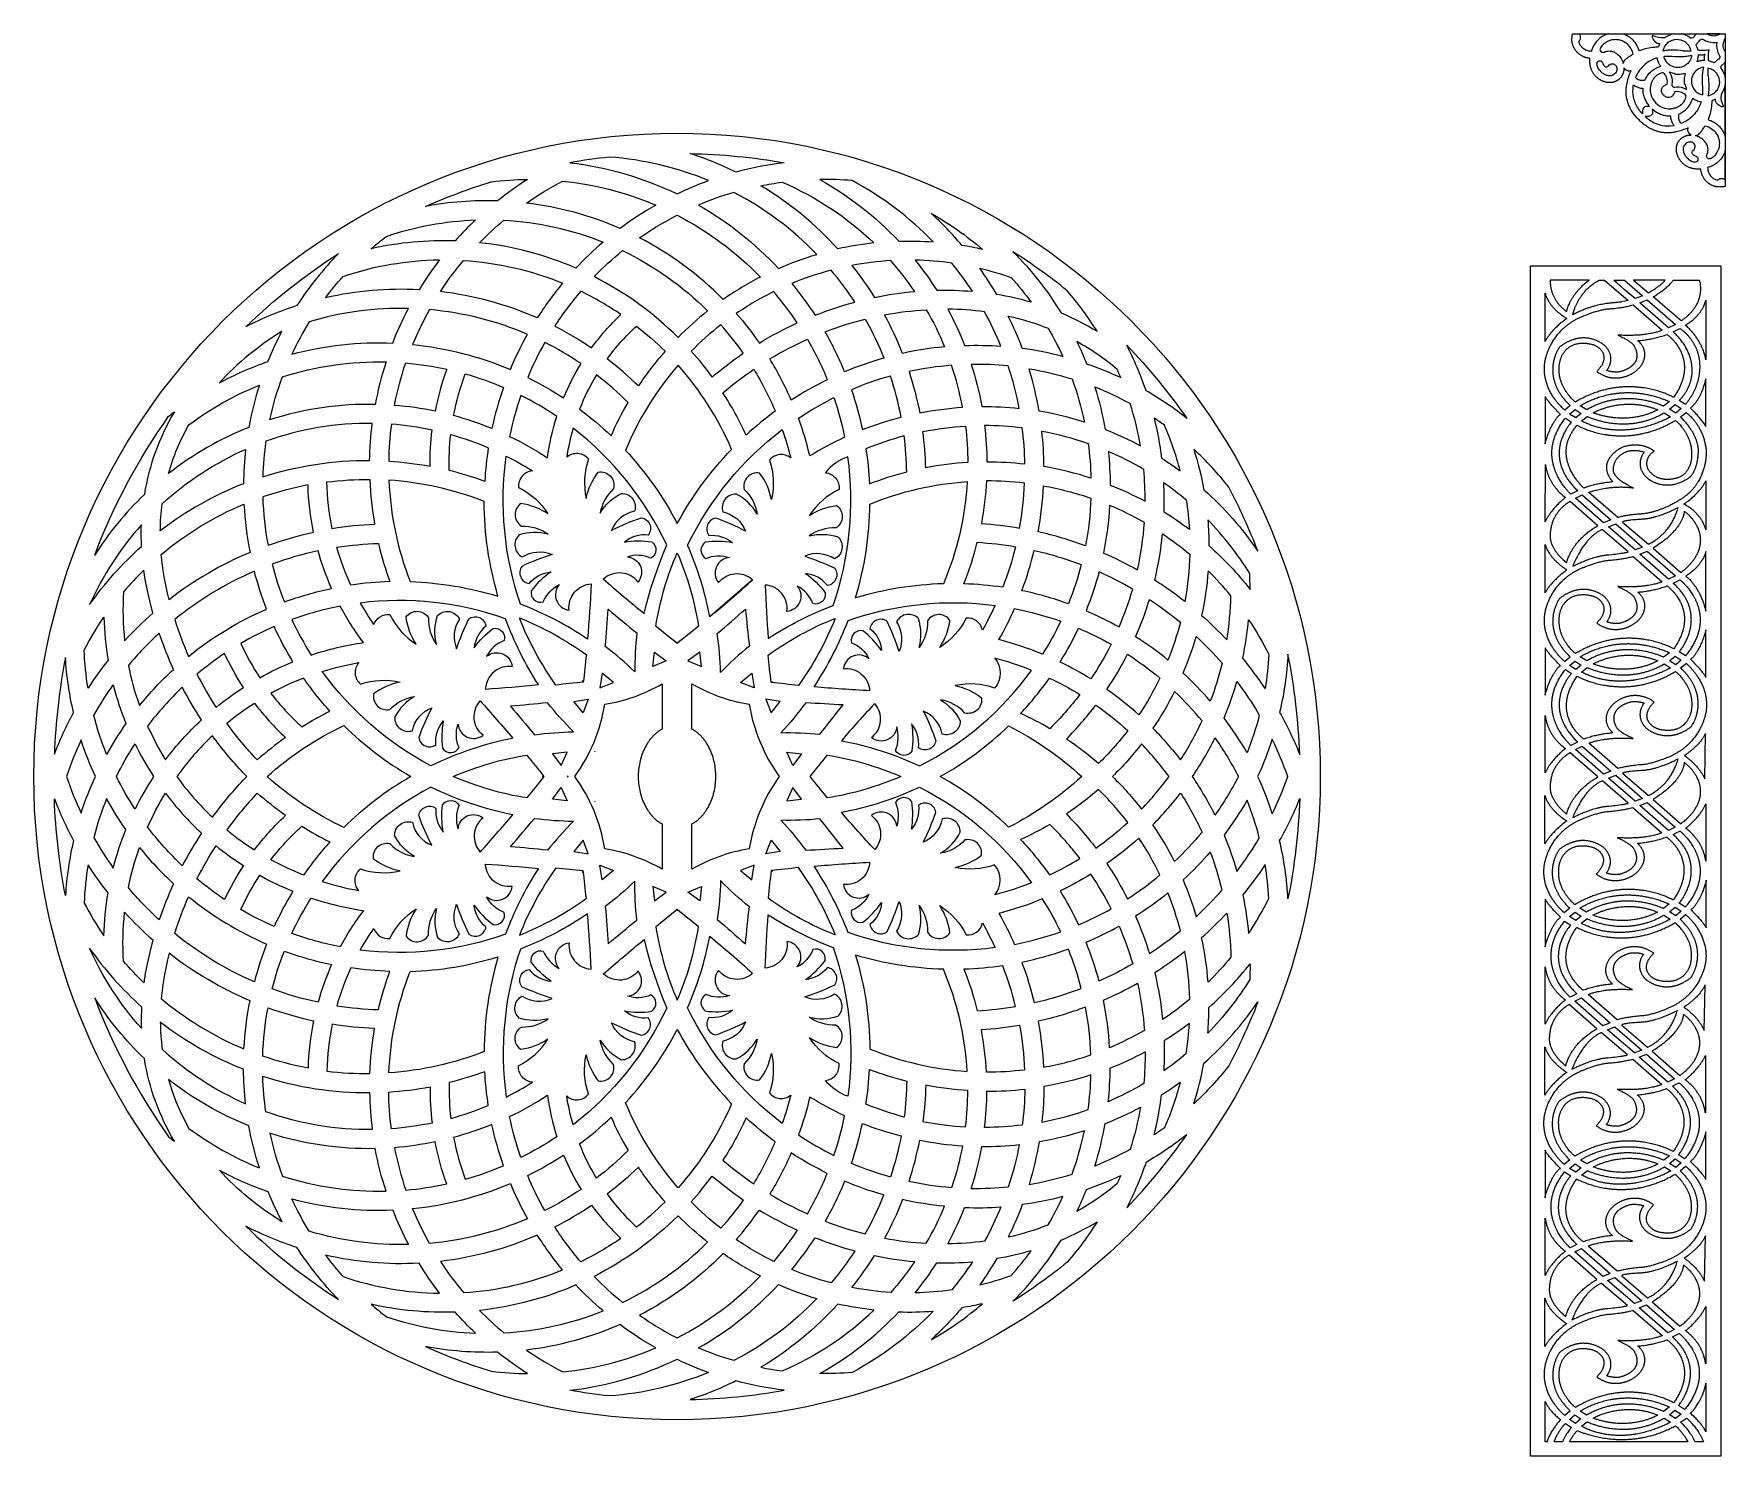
# Model space of a CAD drawing. Extents: x -4425 to -873, y -1243 to 1744.
import ezdxf

# ---------------------------------------------------------------- set-up
doc = ezdxf.new("R2010")
doc.units = 0
for name, color, linetype in [('DEFAULT_LAYER', 1, 'CONTINUOUS'), ('LAYER_01', 7, 'CONTINUOUS'), ('LAYER_1', 7, 'CONTINUOUS')]:
    doc.layers.add(name, color=color, linetype=linetype)

msp = doc.modelspace()

# ---------------------------------------------------------------- linework, layer by layer
at = {"layer": 'DEFAULT_LAYER'}
for points in [[(-1120.3, 1743.3, 0.127714), (-1140.2, 1730.9, 0.092449), (-1151.4, 1713.7, 0.026014), (-1153.7, 1707.1, -0.049539), (-1159.4, 1707.7, -0.066821), (-1166.9, 1710.2, -0.052461), (-1171.3, 1713.1, -0.081254), (-1176.2, 1718.6, -0.073865), (-1179.2, 1725.6, -0.025472), (-1179.9, 1728.7, 0.114364), (-1176.9, 1733.5, 0.18656), (-1177.2, 1740.6, 0.058623), (-1178.6, 1743.1), (-1179.2, 1743.9), (-1117.8, 1743.9, 0.027147)], [(-980.1, 1743.9, 0.081859), (-994.2, 1738.8, 0.035358), (-998.5, 1736, -0.033371), (-1001.3, 1735.4, -0.163875), (-1023.9, 1740, 0.164657), (-1025.1, 1740.1, 0.237107), (-1025.9, 1739.3, 0.109147), (-1026.1, 1738), (-1025.9, 1736.8, 0.043652), (-1025, 1734.2, 0.202641), (-1015.4, 1724.4, 0.061285), (-1011.5, 1723.3), (-1010.3, 1723.2), (-1013.5, 1715.7, 0.018164), (-1017.6, 1715.7, 0.076988), (-1048.4, 1709.8, 0.013125), (-1053.1, 1708, 0.021601), (-1053.9, 1710.6, 0.063906), (-1060.4, 1723.4, 0.10809), (-1076.4, 1738.6, 0.055593), (-1086.6, 1743.4), (-1088.3, 1743.9)], [(-932.8, 1743.9, 0.041666), (-936.9, 1739.7, 0.026742), (-938.1, 1738.1), (-938.7, 1737, -0.272442), (-942.6, 1734.5, -0.098511), (-944.9, 1734.8), (-945.5, 1735.1, 0.067574), (-957.9, 1742.1, 0.046394), (-963.5, 1743.7), (-964.8, 1743.9)], [(-910.3, 1743.9, 0.040005), (-908.2, 1742.6, 0.131019), (-896.1, 1740, 0.080428), (-888.3, 1741.6, 0.043116), (-883.6, 1743.9)], [(-1086.9, 1681.9), (-1086.7, 1682.7, -0.048018), (-1085.9, 1684.6, -0.037949), (-1084.7, 1686.7, -0.040991), (-1081.8, 1690.1, -0.032293), (-1077.7, 1693.8, -0.023167), (-1072.9, 1697.3, -0.02031), (-1066.1, 1701.4), (-1067.6, 1706.6, 0.023161), (-1068.4, 1708.7, 0.084913), (-1076.1, 1720.2, 0.106688), (-1088.8, 1728.9, 0.047542), (-1095.6, 1731, 0.021814), (-1099, 1731.5, 0.024917), (-1101.1, 1731.7, 0.127295), (-1119.6, 1727.9, 0.130064), (-1134.8, 1714.3, 0.105616), (-1135.7, 1710.7, 0.216148), (-1134.2, 1706.9, 0.065926), (-1133, 1706, 0.065913), (-1130.7, 1705.1), (-1129.4, 1704.9, 0.058995), (-1126.4, 1705.4, 0.074105), (-1124.7, 1706.3, -0.047355), (-1123.1, 1707.1, -0.052588), (-1120, 1707.8, -0.077512), (-1113.7, 1707.8, -0.05089), (-1106.9, 1706.1, -0.030836), (-1105.3, 1705.3, -0.049008), (-1098.6, 1700.7, -0.057525), (-1092.7, 1694.3, -0.083392), (-1087.3, 1683.4)], [(-1002.9, 1707.7, -0.109193), (-998.3, 1719.4, -0.077944), (-992.2, 1726.1, -0.085299), (-983.6, 1730.8, -0.152729), (-966.2, 1731.4, -0.062348), (-959.4, 1728.6, -0.066299), (-953.1, 1723.8, -0.069881), (-948.2, 1717.1, -0.088458), (-944.9, 1707.3, -0.012761), (-954.3, 1707.3, -0.013849), (-958.4, 1707.5), (-960.4, 1707.8), (-961.2, 1708, 0.039151), (-984.2, 1709.6, 0.016196), (-990.9, 1709.4, 0.019404), (-997.9, 1708.6, 0.018592)], [(-889.6, 1710.1, 0.05831), (-886.1, 1700.5, 0.030162), (-884.5, 1697.7), (-884.3, 1697, -0.079297), (-883.9, 1695.2, -0.270902), (-886.3, 1690.8), (-888, 1689.7, 0.067654), (-891.4, 1686.7), (-892.3, 1685.6, -0.053384), (-893.9, 1684.2, -0.076938), (-896.7, 1682.7), (-897.6, 1683.4, 0.04681), (-900.1, 1684.7, 0.061034), (-907.2, 1686.7, -0.028594), (-907.8, 1690.2, -0.031664), (-908.1, 1696.2, -0.04117), (-906.7, 1710.1, -0.04117), (-920.6, 1708.7, -0.031664), (-926.6, 1709, -0.028594), (-930.1, 1709.6, 0.061034), (-932.1, 1716.7, 0.04681), (-933.4, 1719.1), (-934.1, 1720, -0.076938), (-932.6, 1722.9, -0.053384), (-931.2, 1724.5), (-930.1, 1725.4, 0.067654), (-927.1, 1728.8), (-926, 1730.5, -0.270902), (-921.6, 1732.9, -0.079297), (-919.8, 1732.5), (-919.1, 1732.3, 0.030162), (-916.3, 1730.6, 0.05831), (-906.7, 1727.2, 0.09419), (-890.4, 1726.4, 0.09419)], [(-872.9, 1706.5, -0.040005), (-874.2, 1708.6, -0.131019), (-876.8, 1720.7, -0.080428), (-875.2, 1728.6, -0.043116), (-872.9, 1733.3)], [(-1142.1, 1680.5, -0.117685), (-1141.3, 1684.4, -0.197711), (-1138.4, 1687.1, -0.072256), (-1136.6, 1687.5, -0.043243), (-1134.9, 1687.5, -0.124103), (-1132.6, 1686.3, -0.099347), (-1130.8, 1684.1), (-1130.5, 1683.5, 0.049339), (-1128.6, 1678.8, 0.051016), (-1127.4, 1677.2), (-1126.9, 1676.7, 0.090827), (-1124.7, 1675, 0.085171), (-1122.9, 1674.5, 0.196171), (-1119.4, 1675.6, 0.065992), (-1118, 1677, -0.217378), (-1110.2, 1680.9, -0.066973), (-1107.6, 1680.6, -0.098322), (-1104.2, 1679.1, -0.084603), (-1101.9, 1676.8, -0.118513), (-1100.1, 1672.2, -0.058854), (-1100, 1668.8, -0.047365), (-1100.4, 1666.9, -0.069902), (-1102, 1663.4, -0.074473), (-1105, 1659.9, -0.056166), (-1108.5, 1657.4, -0.030919), (-1111.1, 1656.2, -0.0377), (-1112.6, 1655.9, -0.069696), (-1117.8, 1655.9, -0.074578), (-1124.7, 1658, -0.053732), (-1130.5, 1661.4, -0.036722), (-1134.9, 1665.3, -0.069567), (-1140.1, 1673.1, -0.048955), (-1141.7, 1677.4, -0.046645)], [(-1015.5, 1693.6, 0.091315), (-1038.3, 1682, 0.053936), (-1049.5, 1671.3, 0.052623), (-1057.9, 1658.9, 0.026146), (-1061.1, 1652, 0.039973), (-1059.2, 1650.4, 0.211475), (-1043.3, 1646.7, 0.025805), (-1041.1, 1647.2), (-1040.2, 1649.3, -0.054761), (-1034.6, 1658.2, -0.071707), (-1024, 1668.1, -0.054178), (-1014.4, 1673.5, -0.031526), (-1008.1, 1675.7, -0.06426), (-1013.7, 1686.1, -0.031556), (-1014.9, 1690, -0.036592)], [(-943.2, 1699.2, -0.10918), (-947.2, 1687.2, -0.077997), (-953, 1680.3, -0.085461), (-961.4, 1675.1, -0.100295), (-972.8, 1673, -0.118395), (-986.1, 1676.5, -0.072443), (-993.1, 1681.6, -0.070266), (-998.1, 1688.3, -0.076999), (-1001.1, 1696.8, -0.01276), (-991.8, 1697.2, -0.013852), (-987.6, 1697.2), (-985.6, 1697), (-984.9, 1696.9, 0.04479), (-958.6, 1696.6, 0.028193), (-948.1, 1698, 0.018588)], [(-917.6, 1673.6, 0.10918), (-929.6, 1669.5, 0.077997), (-936.5, 1663.7, 0.085461), (-941.6, 1655.3, 0.100295), (-943.7, 1643.9, 0.118395), (-940.3, 1630.7, 0.072443), (-935.1, 1623.7, 0.070266), (-928.4, 1618.7, 0.076999), (-920, 1615.7, 0.01276), (-919.5, 1625, 0.013852), (-919.6, 1629.2), (-919.7, 1631.2), (-919.9, 1631.9, -0.04479), (-920.2, 1658.2, -0.028193), (-918.8, 1668.7, -0.018588)], [(-915.8, 1700.9, 0.044138), (-916.6, 1697.1, 0.069978), (-916.4, 1687.8, 0.031106), (-919.1, 1687.8, 0.026535), (-922.8, 1687.4, 0.046525), (-931.7, 1685), (-931.7, 1685.1), (-931.8, 1685.1, 0.046525), (-929.4, 1694, 0.026535), (-929, 1697.7, 0.031106), (-929, 1700.4, 0.069978), (-919.7, 1700.1, 0.044138), (-915.9, 1701), (-915.8, 1701)], [(-909.1, 1613.9, 0.109193), (-897.3, 1618.5, 0.077944), (-890.7, 1624.6, 0.085299), (-885.9, 1633.2, 0.152729), (-885.4, 1650.6, 0.062348), (-888.2, 1657.4, 0.066299), (-893, 1663.7, 0.069881), (-899.7, 1668.6, 0.088458), (-909.4, 1671.9, 0.012761), (-909.5, 1662.5, 0.013849), (-909.2, 1658.4), (-909, 1656.4), (-908.8, 1655.6, -0.039151), (-907.1, 1632.6, -0.016196), (-907.4, 1625.9, -0.019404), (-908.1, 1618.9, -0.018592)], [(-872.9, 1684, -0.041666), (-877, 1679.9, -0.026742), (-878.7, 1678.7), (-879.7, 1678.1, 0.272442), (-882.3, 1674.2, 0.098511), (-881.9, 1671.9), (-881.7, 1671.3, -0.067574), (-874.7, 1658.9, -0.046394), (-873.1, 1653.3), (-872.9, 1652)], [(-1046, 1575.8), (-1047.7, 1577.5, -0.091546), (-1061.5, 1599.3, -0.047091), (-1065.1, 1611.4, -0.085446), (-1065.7, 1634.5), (-1065.3, 1636.7, 0.042985), (-1060.4, 1633.4, 0.065149), (-1052.5, 1630.3, 0.075281), (-1045.5, 1629.7), (-1045.7, 1627.9, 0.052749), (-1045.4, 1620.1, 0.052999), (-1043, 1610.5, 0.044561), (-1038.9, 1601.6, 0.033795), (-1034.1, 1594.3, 0.015174), (-1031.4, 1591, 0.093909), (-1038.1, 1591.5, 0.075823), (-1041.4, 1590.5, 0.080426), (-1043.6, 1589, 0.137446), (-1046, 1584.8, 0.060177), (-1046.5, 1581.2, 0.03863), (-1046.3, 1577.2)], [(-1016.5, 1596.9, 0.063534), (-1008.4, 1591.2, 0.107516), (-991.9, 1586.7), (-990.7, 1586.7), (-989.5, 1586.6), (-988.3, 1586.7), (-987.1, 1586.7), (-985.9, 1586.8), (-984.7, 1586.9), (-983.4, 1587.1), (-982.2, 1587.3), (-981, 1587.6), (-979.8, 1587.8), (-978.6, 1588.2), (-977.4, 1588.5), (-976.2, 1588.9), (-975, 1589.3), (-973.9, 1589.8), (-972.7, 1590.3), (-971.6, 1590.9), (-970.5, 1591.4), (-969.5, 1592.1), (-968.4, 1592.7), (-967.4, 1593.4), (-966.5, 1594.1), (-966, 1594.4), (-965.5, 1594.8), (-965.1, 1595.2), (-964.6, 1595.5), (-964.2, 1595.9), (-963.8, 1596.3), (-963.3, 1596.7), (-962.9, 1597.1), (-962.5, 1597.5), (-962.2, 1597.9), (-961.8, 1598.3), (-961.4, 1598.8), (-961, 1599.2), (-960.7, 1599.6), (-960.4, 1600), (-960, 1600.5), (-959.7, 1600.9), (-959.4, 1601.3), (-959.1, 1601.8), (-958.8, 1602.2, 0.102478), (-954.5, 1613.7), (-955.4, 1614.7, 0.043416), (-959, 1617.8, 0.05877), (-963.9, 1620.7, 0.131143), (-976.1, 1622.4, 0.038121), (-978.4, 1622, -0.027448), (-979.9, 1618.9, -0.046368), (-982.4, 1615.3, -0.056686), (-985.1, 1612.6, -0.063989), (-987.8, 1611, -0.12229), (-992.9, 1610.1, -0.072828), (-996.1, 1610.8, -0.075504), (-999.6, 1612.9, -0.048099), (-1001.8, 1615, -0.048099), (-1003.9, 1617.1, -0.075504), (-1005.9, 1620.6, -0.072828), (-1006.6, 1623.9, -0.12229), (-1005.8, 1629, -0.063989), (-1004.1, 1631.7, -0.056686), (-1001.5, 1634.4, -0.046368), (-997.9, 1636.8, -0.027448), (-994.8, 1638.4, 0.038121), (-994.3, 1640.7, 0.131143), (-996.1, 1652.8, 0.05877), (-998.9, 1657.8, 0.043416), (-1002, 1661.3), (-1003.1, 1662.3, 0.102478), (-1014.6, 1657.9), (-1015, 1657.6), (-1015.4, 1657.3), (-1015.9, 1657), (-1016.3, 1656.7), (-1016.7, 1656.4), (-1017.2, 1656.1), (-1017.6, 1655.7), (-1018, 1655.3), (-1018.4, 1655), (-1018.8, 1654.6), (-1019.3, 1654.2), (-1019.7, 1653.8), (-1020.1, 1653.4), (-1020.5, 1653), (-1020.8, 1652.6), (-1021.2, 1652.1), (-1021.6, 1651.7), (-1022, 1651.2), (-1022.3, 1650.8), (-1022.7, 1650.3), (-1023.4, 1649.3), (-1024.1, 1648.3), (-1024.7, 1647.3), (-1025.3, 1646.2), (-1025.9, 1645.1), (-1026.4, 1644), (-1026.9, 1642.9), (-1027.4, 1641.7), (-1027.9, 1640.6), (-1028.3, 1639.4), (-1028.6, 1638.2), (-1028.9, 1637), (-1029.2, 1635.7), (-1029.5, 1634.5), (-1029.7, 1633.3), (-1029.8, 1632.1), (-1030, 1630.8), (-1030, 1629.6), (-1030.1, 1628.4), (-1030.1, 1627.2), (-1030.1, 1626), (-1030, 1624.8, 0.107516), (-1025.5, 1608.3, 0.063534), (-1019.9, 1600.3), (-1018.2, 1598.5)], [(-957.3, 1659.5), (-956.7, 1660.8, -0.03878), (-968.1, 1658.5, -0.029408), (-972.5, 1658.2, -0.034018), (-975.2, 1658.4, -0.038633), (-976.9, 1658.8, 0.095666), (-990.2, 1663.1, -0.037804), (-988.5, 1660.5, -0.140055), (-984.3, 1641.7, -0.040191), (-985.1, 1635.5), (-981.3, 1631.6, -0.040191), (-975.1, 1632.5, -0.140055), (-956.2, 1628.2, -0.037804), (-953.7, 1626.6, 0.095666), (-957.9, 1639.9, -0.038633), (-958.3, 1641.6, -0.034018), (-958.5, 1644.3, -0.029408), (-958.3, 1648.7, -0.03878), (-956, 1660)], [(-872.9, 1636.7, -0.081859), (-877.9, 1622.6, -0.035358), (-880.8, 1618.3, 0.033371), (-881.3, 1615.5, 0.163875), (-876.7, 1593, -0.164657), (-876.7, 1591.7, -0.237107), (-877.5, 1590.9, -0.109147), (-878.7, 1590.7), (-879.9, 1590.9, -0.043652), (-882.5, 1591.8, -0.202641), (-892.4, 1601.4, -0.061285), (-893.4, 1605.3), (-893.5, 1606.5), (-901.1, 1603.2, -0.018164), (-901.1, 1599.2, -0.076988), (-906.9, 1568.4, -0.013125), (-908.7, 1563.7, -0.021601), (-906.2, 1562.9, -0.063906), (-893.4, 1556.4, -0.10809), (-878.1, 1540.4, -0.055593), (-873.4, 1530.2), (-872.8, 1528.5)], [(-923.2, 1601.3, -0.091315), (-934.8, 1578.5, -0.053936), (-945.4, 1567.3, -0.052623), (-957.8, 1558.9, -0.026146), (-964.7, 1555.7, -0.039973), (-966.4, 1557.6, -0.211475), (-970, 1573.5, -0.025805), (-969.5, 1575.6), (-967.5, 1576.5, 0.054761), (-958.6, 1582.2, 0.071707), (-948.6, 1592.7, 0.054178), (-943.3, 1602.4, 0.031526), (-941, 1608.7, 0.06426), (-930.6, 1603.1, 0.031556), (-926.7, 1601.9, 0.036592)], [(-1040.9, 1570.7), (-1039.2, 1569, 0.091546), (-1017.5, 1555.3, 0.047091), (-1005.3, 1551.6, 0.085446), (-982.2, 1551.1), (-980, 1551.5, -0.042985), (-983.3, 1556.3, -0.065149), (-986.4, 1564.2, -0.075281), (-987.1, 1571.3), (-988.9, 1571.1, -0.052749), (-996.6, 1571.4, -0.052999), (-1006.3, 1573.7, -0.044561), (-1015.2, 1577.9, -0.033795), (-1022.5, 1582.7, -0.015174), (-1025.8, 1585.4, -0.093909), (-1025.3, 1578.6, -0.075823), (-1026.2, 1575.3, -0.080426), (-1027.7, 1573.1, -0.137446), (-1031.9, 1570.7, -0.060177), (-1035.6, 1570.2, -0.03863), (-1039.5, 1570.5)], [(-934.8, 1529.9), (-934, 1530.1, 0.048018), (-932.1, 1530.8, 0.037949), (-930, 1532.1, 0.040991), (-926.7, 1535, 0.032293), (-922.9, 1539.1, 0.023167), (-919.4, 1543.9, 0.02031), (-915.3, 1550.6), (-910.1, 1549.2, -0.023161), (-908.1, 1548.4, -0.084913), (-896.5, 1540.7, -0.106688), (-887.8, 1528, -0.047542), (-885.7, 1521.2, -0.021814), (-885.2, 1517.8, -0.024917), (-885, 1515.7, -0.127295), (-888.8, 1497.2, -0.130064), (-902.4, 1482, -0.105616), (-906, 1481.1, -0.216148), (-909.8, 1482.6, -0.065926), (-910.7, 1483.8, -0.065913), (-911.6, 1486.1), (-911.8, 1487.4, -0.058995), (-911.3, 1490.4, -0.074105), (-910.4, 1492.1, 0.047355), (-909.6, 1493.7, 0.052588), (-908.9, 1496.8, 0.077512), (-908.9, 1503.1, 0.05089), (-910.6, 1509.9, 0.030836), (-911.4, 1511.5, 0.049008), (-916, 1518.2, 0.057525), (-922.4, 1524.1, 0.083392), (-933.3, 1529.5)], [(-936.2, 1474.7, 0.117685), (-932.3, 1475.5, 0.197711), (-929.6, 1478.4, 0.072256), (-929.2, 1480.2, 0.043243), (-929.2, 1481.8, 0.124103), (-930.4, 1484.2, 0.099347), (-932.6, 1485.9), (-933.2, 1486.3, -0.049339), (-937.9, 1488.2, -0.051016), (-939.5, 1489.4), (-940, 1489.9, -0.090827), (-941.7, 1492.1, -0.085171), (-942.2, 1493.9, -0.196171), (-941.1, 1497.4, -0.065992), (-939.8, 1498.8, 0.217378), (-935.8, 1506.6, 0.066973), (-936.1, 1509.2, 0.098322), (-937.6, 1512.6, 0.084603), (-939.9, 1514.9, 0.118513), (-944.5, 1516.7, 0.058854), (-947.9, 1516.7, 0.047365), (-949.8, 1516.4, 0.069902), (-953.3, 1514.8, 0.074473), (-956.8, 1511.8, 0.056166), (-959.3, 1508.3, 0.030919), (-960.5, 1505.7, 0.0377), (-960.9, 1504.2, 0.069696), (-960.8, 1498.9, 0.074578), (-958.7, 1492, 0.053732), (-955.3, 1486.3, 0.036722), (-951.4, 1481.8, 0.069567), (-943.6, 1476.6, 0.048955), (-939.3, 1475.1, 0.046645)], [(-873.4, 1496.5, -0.127714), (-885.8, 1476.6, -0.092449), (-903, 1465.4, -0.026014), (-909.6, 1463, 0.049539), (-909, 1457.4, 0.066821), (-906.4, 1449.9, 0.052461), (-903.6, 1445.5, 0.081254), (-898, 1440.6, 0.073865), (-891.1, 1437.6, 0.025472), (-887.9, 1436.9, -0.114364), (-883.1, 1439.9, -0.18656), (-876.1, 1439.6, -0.058623), (-873.5, 1438.2), (-872.8, 1437.6), (-872.8, 1499, -0.027147)], [(-1854.2, 657.4, 0.028164), (-1915.1, 791.5, 0.040397), (-1988.9, 871.4, -0.032582), (-1967.7, 786.1, -0.061792)], [(-1854.2, -289.2, -0.028164), (-1915.1, -423.3, -0.040397), (-1988.9, -503.2, 0.032582), (-1967.7, -417.9, 0.061792)]]:
    msp.add_lwpolyline(points, format="xyb", close=True, dxfattribs=at)
for points in [[(-1138, 1649.1), (-1137.8, 1648.9), (-1137.8, 1648.9)], [(-967.6, 1478.7), (-967.8, 1479), (-967.8, 1479)]]:
    msp.add_lwpolyline(points, dxfattribs=at)
at = {"layer": 'LAYER_01'}
msp.add_lwpolyline([(-1053.6, 1563.1), (-1055.9, 1565.3), (-1058.1, 1567.6), (-1060.2, 1570), (-1062.2, 1572.5), (-1063.9, 1574.6), (-1065.5, 1576.8), (-1067.1, 1579.1), (-1068.5, 1581.4), (-1070, 1583.8), (-1071.3, 1586.2), (-1072.6, 1588.6), (-1073.8, 1591.2), (-1074.9, 1593.7), (-1076, 1596.3), (-1076.4, 1597.6), (-1076.9, 1598.9), (-1077.3, 1600.3), (-1077.8, 1601.6), (-1078.1, 1602.9), (-1078.5, 1604.3), (-1078.9, 1605.7), (-1079.2, 1607), (-1079.5, 1608.4), (-1079.7, 1609.8), (-1079.9, 1611.2), (-1080.2, 1612.6), (-1080.4, 1614.3), (-1080.5, 1616), (-1080.7, 1617.7), (-1080.7, 1619.5), (-1080.8, 1621.2), (-1080.8, 1622.9), (-1080.8, 1624.7), (-1080.7, 1626.4), (-1080.6, 1628.2), (-1080.5, 1629.9), (-1080.3, 1631.7), (-1080.1, 1633.4), (-1079.9, 1635.1), (-1079.6, 1636.9), (-1079.3, 1638.6), (-1078.9, 1640.3), (-1078.2, 1643.8), (-1077.3, 1647.2), (-1076.3, 1650.5), (-1075.3, 1653.8), (-1074.1, 1657.1), (-1072.8, 1660.3), (-1071.5, 1663.4), (-1070, 1666.4), (-1070.3, 1666.3), (-1070.5, 1666.2), (-1070.8, 1666.2), (-1071, 1666.1), (-1071.3, 1666), (-1071.5, 1666), (-1071.8, 1665.9), (-1072, 1665.9), (-1072.3, 1665.8), (-1072.5, 1665.8), (-1072.8, 1665.7), (-1073.1, 1665.7), (-1073.3, 1665.7), (-1073.6, 1665.7), (-1073.9, 1665.7), (-1074.2, 1665.7), (-1074.4, 1665.7), (-1074.7, 1665.7), (-1075, 1665.7), (-1075.2, 1665.7), (-1075.5, 1665.7), (-1075.8, 1665.8), (-1076.1, 1665.8), (-1076.3, 1665.9), (-1076.6, 1665.9), (-1076.9, 1666), (-1077.1, 1666), (-1077.4, 1666.1), (-1077.7, 1666.2), (-1078, 1666.3), (-1078.2, 1666.4), (-1078.5, 1666.5), (-1078.7, 1666.6), (-1079, 1666.7), (-1079.3, 1666.8), (-1079.5, 1666.9), (-1079.8, 1667.1), (-1080, 1667.2), (-1080.3, 1667.3), (-1080.5, 1667.5), (-1080.8, 1667.6), (-1081, 1667.8), (-1081.2, 1668), (-1081.5, 1668.1), (-1081.7, 1668.3), (-1081.9, 1668.5), (-1082.2, 1668.7), (-1082.4, 1668.8), (-1082.6, 1669), (-1082.8, 1669.2), (-1083, 1669.4), (-1083.2, 1669.6), (-1083.4, 1669.8), (-1083.6, 1670), (-1083.8, 1670.3), (-1084, 1670.5), (-1084.2, 1670.7), (-1084.3, 1670.9), (-1084.5, 1671.1), (-1084.7, 1671.4), (-1084.8, 1671.6), (-1085, 1671.8), (-1085.3, 1672.3), (-1085.3, 1671.5), (-1085.4, 1670.6), (-1085.4, 1669.8), (-1085.5, 1668.9), (-1085.6, 1668.1), (-1085.7, 1667.2), (-1085.9, 1666.4), (-1086, 1665.5), (-1086.2, 1664.7), (-1086.4, 1663.9), (-1086.6, 1663.1), (-1086.8, 1662.2), (-1087.1, 1661.4), (-1087.3, 1660.7), (-1087.6, 1659.9), (-1087.9, 1659.1), (-1088.2, 1658.5), (-1088.4, 1658), (-1088.7, 1657.5), (-1089, 1656.9), (-1089.2, 1656.4), (-1089.5, 1655.9), (-1089.8, 1655.4), (-1090.2, 1654.9), (-1090.5, 1654.4), (-1090.8, 1653.9), (-1091.2, 1653.4), (-1091.5, 1653), (-1091.9, 1652.5), (-1092.2, 1652), (-1092.6, 1651.6), (-1093, 1651.2), (-1093.4, 1650.7), (-1093.8, 1650.3), (-1094.2, 1649.9), (-1094.6, 1649.5), (-1095, 1649.1), (-1095.4, 1648.7), (-1095.9, 1648.3), (-1096.3, 1648), (-1096.7, 1647.6), (-1097.2, 1647.3), (-1097.6, 1646.9), (-1098.1, 1646.6), (-1098.6, 1646.3), (-1099, 1646), (-1099.5, 1645.7), (-1100, 1645.4), (-1100.7, 1645), (-1101.4, 1644.6), (-1102.1, 1644.3), (-1102.8, 1643.9), (-1103.5, 1643.6), (-1104.3, 1643.3), (-1105, 1643.1), (-1105.7, 1642.8), (-1106.5, 1642.6), (-1107.2, 1642.4), (-1108, 1642.2), (-1108.7, 1642), (-1109.5, 1641.9), (-1110.3, 1641.7), (-1111, 1641.6), (-1111.8, 1641.5), (-1112.6, 1641.5), (-1113.4, 1641.4), (-1114.2, 1641.4), (-1114.9, 1641.4), (-1115.7, 1641.4), (-1116.5, 1641.4), (-1117.3, 1641.4), (-1118.1, 1641.5), (-1118.9, 1641.6), (-1119.6, 1641.7), (-1120.4, 1641.8), (-1121.2, 1641.9), (-1122, 1642), (-1122.8, 1642.2), (-1123.5, 1642.4), (-1124.3, 1642.6), (-1125.3, 1642.9), (-1126.3, 1643.2), (-1127.3, 1643.5), (-1128.3, 1643.8), (-1129.3, 1644.2), (-1130.2, 1644.6), (-1131.2, 1645.1), (-1132.1, 1645.5), (-1133.1, 1646), (-1134, 1646.5), (-1134.9, 1647), (-1135.8, 1647.6), (-1136.7, 1648.2), (-1137.6, 1648.8), (-1138.5, 1649.4), (-1139.4, 1650), (-1140.2, 1650.7), (-1141.1, 1651.4), (-1141.9, 1652.1), (-1142.7, 1652.8), (-1143.5, 1653.6), (-1144.2, 1654.4), (-1145, 1655.2), (-1145.7, 1656), (-1146.4, 1656.8), (-1147.1, 1657.7), (-1147.8, 1658.5), (-1148.5, 1659.4), (-1149.1, 1660.3), (-1149.7, 1661.3), (-1150.3, 1662.2), (-1150.9, 1663.2), (-1151.6, 1664.4), (-1152.2, 1665.7), (-1152.8, 1667), (-1153.4, 1668.3), (-1153.9, 1669.6), (-1154.4, 1671), (-1154.9, 1672.4), (-1155.3, 1673.8), (-1155.6, 1674.9), (-1155.8, 1676.1), (-1156.1, 1677.3), (-1156.3, 1678.4), (-1156.5, 1679.6), (-1156.6, 1680.8), (-1156.8, 1682), (-1156.9, 1683.2), (-1156.9, 1684.4), (-1157, 1685.6), (-1157, 1686.8), (-1157, 1687.9), (-1157, 1689.1), (-1156.9, 1690.3), (-1156.9, 1691.5), (-1156.7, 1692.7), (-1158, 1692.8), (-1159.2, 1692.9), (-1160.4, 1693.1), (-1161.7, 1693.3), (-1162.9, 1693.6), (-1164.1, 1693.8), (-1165.3, 1694.2), (-1166.5, 1694.5), (-1167.7, 1694.9), (-1168.9, 1695.4), (-1170.1, 1695.9), (-1171.2, 1696.4), (-1172.4, 1696.9), (-1173.5, 1697.5), (-1174.7, 1698.2), (-1175.8, 1698.9), (-1176.5, 1699.3), (-1177.2, 1699.8), (-1178, 1700.3), (-1178.7, 1700.9), (-1179.4, 1701.4), (-1180.1, 1702), (-1180.8, 1702.6), (-1181.4, 1703.2), (-1182.1, 1703.8), (-1182.8, 1704.4), (-1183.4, 1705), (-1184, 1705.7), (-1184.6, 1706.4), (-1185.3, 1707.1), (-1185.8, 1707.8), (-1186.4, 1708.5), (-1187, 1709.2), (-1187.5, 1710), (-1188.1, 1710.7), (-1188.6, 1711.5), (-1189.1, 1712.3), (-1189.5, 1713.1), (-1190, 1713.9), (-1190.4, 1714.7), (-1190.8, 1715.5), (-1191.2, 1716.4), (-1191.6, 1717.2), (-1192, 1718.1), (-1192.3, 1719), (-1192.6, 1719.8), (-1192.9, 1720.7), (-1193.2, 1721.6), (-1193.4, 1722.3), (-1193.5, 1723), (-1193.7, 1723.7), (-1193.8, 1724.3), (-1193.9, 1725), (-1194, 1725.7), (-1194.2, 1727.1), (-1194.4, 1728.5), (-1194.5, 1729.9), (-1194.5, 1731.3), (-1194.6, 1732.7), (-1194.5, 1734.1), (-1194.5, 1735.5), (-1194.4, 1736.9), (-1194.3, 1738.3), (-1194.1, 1739.7), (-1193.9, 1741.1), (-1193.6, 1742.5), (-1193.4, 1743.9), (-872.9, 1743.9), (-872.8, 1423.4), (-874.1, 1423.2), (-875.5, 1422.9), (-876.9, 1422.7), (-878.3, 1422.6), (-879.8, 1422.4), (-881.2, 1422.3), (-882.6, 1422.3), (-884, 1422.2), (-885.4, 1422.3), (-886.8, 1422.3), (-888.2, 1422.4), (-889.6, 1422.6), (-891, 1422.8), (-891.7, 1422.9), (-892.3, 1423), (-893, 1423.1), (-893.7, 1423.3), (-894.4, 1423.4), (-895, 1423.6), (-895.9, 1423.9), (-896.8, 1424.2), (-897.7, 1424.5), (-898.6, 1424.8), (-899.5, 1425.2), (-900.3, 1425.6), (-901.1, 1425.9), (-902, 1426.4), (-902.8, 1426.8), (-903.6, 1427.3), (-904.4, 1427.7), (-905.2, 1428.2), (-906, 1428.7), (-906.7, 1429.3), (-907.5, 1429.8), (-908.2, 1430.4), (-908.9, 1431), (-909.6, 1431.5), (-910.3, 1432.1), (-911, 1432.8), (-911.6, 1433.4), (-912.3, 1434), (-912.9, 1434.7), (-913.5, 1435.4), (-914.1, 1436), (-914.7, 1436.7), (-915.3, 1437.4), (-915.8, 1438.1), (-916.3, 1438.8), (-916.8, 1439.6), (-917.3, 1440.3), (-917.8, 1441), (-918.5, 1442.1), (-919.1, 1443.3), (-919.7, 1444.4), (-920.3, 1445.6), (-920.8, 1446.7), (-921.3, 1447.9), (-921.7, 1449.1), (-922.1, 1450.3), (-922.5, 1451.5), (-922.8, 1452.7), (-923.1, 1453.9), (-923.4, 1455.1), (-923.6, 1456.4), (-923.8, 1457.6), (-923.9, 1458.8), (-924, 1460), (-925.2, 1459.9), (-926.4, 1459.9), (-927.5, 1459.8), (-928.7, 1459.8), (-929.9, 1459.8), (-931.1, 1459.8), (-932.3, 1459.8), (-933.5, 1459.9), (-934.7, 1460), (-935.9, 1460.1), (-937.1, 1460.3), (-938.3, 1460.5), (-939.4, 1460.7), (-940.6, 1460.9), (-941.8, 1461.2), (-942.9, 1461.5), (-944.3, 1461.9), (-945.7, 1462.4), (-947, 1462.8), (-948.4, 1463.4), (-949.7, 1464), (-951, 1464.6), (-952.3, 1465.2), (-953.5, 1465.9), (-954.5, 1466.5), (-955.4, 1467.1), (-956.4, 1467.7), (-957.3, 1468.3), (-958.2, 1469), (-959, 1469.7), (-959.9, 1470.3), (-960.7, 1471.1), (-961.5, 1471.8), (-962.3, 1472.5), (-963.1, 1473.3), (-963.9, 1474.1), (-964.6, 1474.9), (-965.3, 1475.7), (-966, 1476.6), (-966.7, 1477.4), (-967.3, 1478.3), (-967.9, 1479.1), (-968.5, 1480), (-969.1, 1480.9), (-969.7, 1481.8), (-970.2, 1482.8), (-970.7, 1483.7), (-971.2, 1484.6), (-971.6, 1485.6), (-972.1, 1486.5), (-972.5, 1487.5), (-972.9, 1488.5), (-973.2, 1489.5), (-973.5, 1490.5), (-973.9, 1491.5), (-974.1, 1492.5), (-974.3, 1493.2), (-974.5, 1494), (-974.7, 1494.8), (-974.8, 1495.6), (-974.9, 1496.3), (-975, 1497.1), (-975.1, 1497.9), (-975.2, 1498.7), (-975.3, 1499.5), (-975.3, 1500.3), (-975.3, 1501), (-975.3, 1501.8), (-975.3, 1502.6), (-975.3, 1503.4), (-975.2, 1504.2), (-975.2, 1504.9), (-975.1, 1505.7), (-975, 1506.5), (-974.8, 1507.3), (-974.7, 1508), (-974.5, 1508.8), (-974.3, 1509.5), (-974.1, 1510.3), (-973.9, 1511), (-973.6, 1511.8), (-973.4, 1512.5), (-973.1, 1513.2), (-972.8, 1514), (-972.4, 1514.7), (-972.1, 1515.4), (-971.7, 1516.1), (-971.3, 1516.8), (-971, 1517.3), (-970.7, 1517.7), (-970.4, 1518.2), (-970.1, 1518.7), (-969.8, 1519.1), (-969.4, 1519.6), (-969.1, 1520), (-968.7, 1520.5), (-968.4, 1520.9), (-968, 1521.3), (-967.6, 1521.8), (-967.2, 1522.2), (-966.8, 1522.6), (-966.4, 1523), (-966, 1523.4), (-965.6, 1523.8), (-965.1, 1524.2), (-964.7, 1524.5), (-964.2, 1524.9), (-963.8, 1525.3), (-963.3, 1525.6), (-962.8, 1526), (-962.3, 1526.3), (-961.8, 1526.6), (-961.3, 1526.9), (-960.8, 1527.2), (-960.3, 1527.5), (-959.8, 1527.8), (-959.2, 1528.1), (-958.7, 1528.3), (-958.2, 1528.6), (-957.6, 1528.8), (-956.8, 1529.2), (-956.1, 1529.4), (-955.3, 1529.7), (-954.5, 1530), (-953.7, 1530.2), (-952.8, 1530.4), (-952, 1530.6), (-951.2, 1530.8), (-950.3, 1530.9), (-949.5, 1531.1), (-948.7, 1531.2), (-947.8, 1531.3), (-947, 1531.3), (-946.1, 1531.4), (-945.3, 1531.4), (-944.4, 1531.5), (-944.9, 1531.8), (-945.1, 1531.9), (-945.3, 1532.1), (-945.6, 1532.3), (-945.8, 1532.4), (-946, 1532.6), (-946.2, 1532.8), (-946.5, 1533), (-946.7, 1533.2), (-946.9, 1533.4), (-947.1, 1533.6), (-947.3, 1533.8), (-947.5, 1534), (-947.7, 1534.2), (-947.9, 1534.4), (-948.1, 1534.6), (-948.3, 1534.8), (-948.4, 1535.1), (-948.6, 1535.3), (-948.8, 1535.5), (-948.9, 1535.8), (-949.1, 1536), (-949.2, 1536.3), (-949.4, 1536.5), (-949.5, 1536.7), (-949.7, 1537), (-949.8, 1537.3), (-949.9, 1537.5), (-950, 1537.8), (-950.1, 1538), (-950.2, 1538.3), (-950.3, 1538.6), (-950.4, 1538.8), (-950.5, 1539.1), (-950.6, 1539.4), (-950.7, 1539.6), (-950.7, 1539.9), (-950.8, 1540.2), (-950.9, 1540.4), (-950.9, 1540.7), (-951, 1541), (-951, 1541.3), (-951, 1541.5), (-951, 1541.8), (-951, 1542.1), (-951.1, 1542.4), (-951.1, 1542.6), (-951.1, 1542.9), (-951, 1543.2), (-951, 1543.4), (-951, 1543.7), (-951, 1544), (-951, 1544.2), (-950.9, 1544.5), (-950.9, 1544.7), (-950.8, 1545), (-950.8, 1545.3), (-950.7, 1545.5), (-950.6, 1545.8), (-950.6, 1546), (-950.5, 1546.3), (-950.4, 1546.5), (-950.3, 1546.8), (-953.3, 1545.3), (-956.5, 1544), (-959.6, 1542.7), (-962.9, 1541.5), (-966.2, 1540.4), (-969.6, 1539.5), (-973, 1538.6), (-976.4, 1537.8), (-978.1, 1537.5), (-979.8, 1537.2), (-981.6, 1536.9), (-983.3, 1536.7), (-985.1, 1536.5), (-986.8, 1536.3), (-988.6, 1536.2), (-990.3, 1536), (-992, 1536), (-993.8, 1536), (-995.5, 1536), (-997.3, 1536), (-999, 1536.1), (-1000.7, 1536.2), (-1002.4, 1536.4), (-1004.1, 1536.6), (-1005.5, 1536.8), (-1006.9, 1537), (-1008.3, 1537.3), (-1009.7, 1537.6), (-1011.1, 1537.9), (-1012.4, 1538.2), (-1013.8, 1538.6), (-1015.1, 1539), (-1016.5, 1539.4), (-1017.8, 1539.8), (-1019.1, 1540.3), (-1020.4, 1540.8), (-1023, 1541.8), (-1025.6, 1542.9), (-1028.1, 1544.1), (-1030.5, 1545.4), (-1033, 1546.8), (-1035.3, 1548.2), (-1037.6, 1549.7), (-1039.9, 1551.2), (-1042.1, 1552.8), (-1044.2, 1554.5), (-1046.7, 1556.5), (-1049.1, 1558.7), (-1051.4, 1560.8)], close=True, dxfattribs=at)
at = {"layer": 'LAYER_1'}
for points in [[(-2848.9, 1473.2, 0.036338), (-2950.7, 1453.6, 0.036338), (-3046.8, 1492.4, -0.03804)], [(-3074.2, 1407.8, -0.025178), (-3007.9, 1435.6, 0.079899), (-3216.2, 1485, 0.016071), (-3299.5, 1473.2, -0.082687)], [(-3388.4, 1438.1, 0.027215), (-3451.5, 1393.1, 0.05438), (-3602.2, 1381.5, -0.028164), (-3464.3, 1433.2, -0.028246)], [(-3119.1, 1384.2, 0.031402), (-3194, 1335, 0.073528), (-3390.7, 1388.6, -0.033277), (-3314, 1434.6, -0.07506)], [(-2661, 1304.7, 0.027967), (-2736.4, 1292.1, 0.073615), (-2898, 1424.9, -0.016775), (-2853.4, 1432.3, -0.09037)], [(-2774.6, 1438.1, -0.077469), (-2608.5, 1308.4, -0.026446), (-2536.2, 1306.9, 0.078179), (-2706.5, 1435.6, 0.025265)], [(-2861.1, 1251.2, -0.031422), (-2780.5, 1280.7, 0.08124), (-2954.9, 1410.9, 0.029343), (-3029.3, 1384.2, -0.075486)], [(-3497.6, 1353, 0.021505), (-3540.2, 1309, 0.063731), (-3716.6, 1292.5, -0.015628), (-3684.5, 1318.6, -0.072706)], [(-3229.5, 1306.5, 0.027691), (-3286.6, 1251.9, 0.075434), (-3489, 1305.3, -0.025824), (-3438, 1352.5, -0.081804)], [(-2977.4, 1186.1, 0.078713), (-3152.9, 1315.4, -0.034179), (-3074.2, 1363.1, -0.081396), (-2899.1, 1233.1, 0.033408)], [(-2540.6, 1366.9, -0.050192), (-2432.7, 1291.2, 0.016077), (-2475.8, 1299.7, 0.032129)], [(-3785.2, 1282.7, 0.050068), (-3872.6, 1173, 0.040736), (-3980, 1128.6, -0.047555)], [(-3009.9, 1162, 0.030525), (-3072.1, 1106.4, 0.07846), (-3248.5, 1233.9, -0.030065), (-3188.6, 1288.5, -0.083936)], [(-2267.3, 1157.6, -0.037673), (-2192.1, 1119.1, 0.03929), (-2254.7, 1204.4, 0.026792), (-2368.6, 1286.2, -0.058816)], [(-3775.6, 1234.4, -0.078654), (-3573, 1269.3, 0.026815), (-3616.1, 1206.3, 0.06932), (-3812.5, 1189.5, -0.021946)], [(-3314.5, 1220.2, 0.031608), (-3367.7, 1147.3, 0.074251), (-3571.3, 1202.5, -0.03036), (-3522.7, 1268.1, -0.081736)], [(-2833.3, 1219.6, -0.029048), (-2784.2, 1152.8, -0.028763), (-2700.7, 1180.4, 0.031014), (-2750.6, 1247.5, 0.033958)], [(-2706.9, 1257.4, -0.028788), (-2659.6, 1190.3, -0.029291), (-2575, 1202.8, 0.031877), (-2625.4, 1267.6, 0.031931)], [(-2574, 1268.6, -0.028396), (-2528.9, 1205.4, -0.027654), (-2453.8, 1203.1, 0.026754), (-2496.9, 1262.5, 0.030048)], [(-2438.3, 1251.5, -0.026647), (-2372.5, 1232.2, -0.025497), (-2330.3, 1180, 0.02984), (-2402.8, 1196.6, 0.022492)], [(-3253.6, 1084.4, -0.045682), (-3192.3, 1154.3, 0.037088), (-3276.5, 1203.2, 0.033887), (-3331.2, 1130.1, -0.031544)], [(-2949.8, 1156.5, -0.028243), (-2901.3, 1094.5, -0.028941), (-2821.6, 1136.8, 0.030522), (-2871.2, 1202.4, 0.035408)], [(-3846.7, 1139.2, 0.029219), (-3883.3, 1071.1, -0.075715), (-3671.4, 1094.4, -0.028043), (-3638.3, 1167.1, 0.078449)], [(-3629.5, 1091.4, -0.075265), (-3424.3, 1038.8, -0.028804), (-3388.3, 1112.7, 0.079203), (-3594.1, 1164.6, 0.030241)], [(-2763.1, 1118.1, -0.030508), (-2679, 1144.8, -0.033731), (-2639.7, 1062.8, 0.030605), (-2722.2, 1034, 0.032769)], [(-2638.3, 1153.7, -0.032227), (-2550.9, 1164.5, -0.033785), (-2512.3, 1086.6, 0.031309), (-2600.6, 1072.7, 0.031305)], [(-2505.6, 1165.6, -0.030755), (-2470.3, 1089.3, -0.026791), (-2393.9, 1087.9, 0.029082), (-2428.1, 1160, 0.030971)], [(-2349.1, 1083.2, 0.025449), (-2378.4, 1151.1, -0.038797), (-2294.8, 1125.6, -0.02542), (-2263.9, 1066.2, 0.030436)], [(-3904, 1119.2), (-3922.1, 1107.6), (-3939.8, 1095.4), (-3957, 1082.6), (-3973.8, 1069.4), (-3982, 1062.5), (-3990, 1055.6), (-3998, 1048.5), (-4005.7, 1041.2), (-4013.4, 1033.8), (-4020.9, 1026.3), (-4028.2, 1018.7), (-4035.4, 1010.9, -0.039355), (-3933.5, 1055.6, -0.02498)], [(-3159.4, 1130.2, -0.030459), (-3099.4, 1077.2, 0.033623), (-3155.5, 1004.4, 0.030407), (-3221.1, 1061.1, -0.04945)], [(-3044.5, 1077.4, -0.025079), (-3000.5, 1023.1, -0.02666), (-2935, 1072.9, 0.029061), (-2982.3, 1132.8, 0.032384)], [(-2879.4, 1061, -0.030207), (-2800.3, 1102.5, -0.035174), (-2758.6, 1017.5, 0.030511), (-2834.4, 974.6, 0.034992)], [(-3387.9, 1022.1, -0.030654), (-3312.6, 979.1, -0.039773), (-3275.9, 1051.2, 0.032741), (-3352, 1095.8, 0.030437)], [(-2149.7, 1039, 0.052023), (-2234.4, 1097.4, -0.018107), (-2214, 1051.1, -0.027065), (-2142.4, 1022.2, 0.00681)], [(-2003.4, 936.3, 0.036338), (-2089.2, 994.4, 0.036338), (-2129.7, 1089.9, -0.03804)], [(-3903.1, 1023.6, -0.082859), (-3685.5, 1054.8, 0.032323), (-3708.1, 965.6, 0.082599), (-3929.6, 933.2, -0.035634)], [(-3557.9, 1039.5, 0.039718), (-3582.4, 951.4, 0.031605), (-3667.7, 963.6, -0.034258), (-3644.1, 1052.6, -0.032663)], [(-3182.3, 869, -0.066754), (-3073.7, 715.4, -0.067893), (-2959.7, 871.2, 0.080073), (-3071.9, 1048, 0.082184)], [(-2868, 951.4, 0.027769), (-2929.2, 901.1, 0.036323), (-2977.8, 989.9, -0.027832), (-2913.1, 1039.4, -0.037677)], [(-2497.7, 1047.7, 0.03349), (-2587, 1034.7, -0.031443), (-2564.5, 947.9, -0.032559), (-2474.6, 959.6, 0.035408)], [(-2456.2, 1049.6, -0.033408), (-2434.2, 961.1, -0.028293), (-2355.5, 957.1, 0.033609), (-2378.6, 1046.4, 0.02884)], [(-2313.8, 951.4, 0.031541), (-2334.8, 1040.6, -0.034425), (-2244.6, 1019.1, -0.035877), (-2218.6, 928.4, 0.035175)], [(-4099.4, 922.9, -0.063842), (-3951.4, 1006.2, 0.032599), (-3973.5, 917.4, 0.07176), (-4142.4, 820.3, -0.061179)], [(-3463.1, 914.9, 0.031108), (-3543.5, 942.1, -0.04248), (-3518.9, 1029.8, -0.031893), (-3438.7, 1001.4, 0.0315)], [(-3177.2, 969.6, 0.032694), (-3243.3, 1027.7, 0.042907), (-3279, 955.6, -0.030617), (-3212.7, 899.8, -0.028654)], [(-2625.9, 1025.2, 0.032287), (-2708.1, 996.5, -0.030511), (-2684.8, 912.6, -0.030676), (-2603.5, 939, 0.033054)], [(-2174.9, 912.9, -0.029295), (-2100.8, 878.7, 0.033808), (-2122.4, 967.2, 0.03044), (-2196.6, 1002, -0.032892)], [(-3346.6, 853.5, -0.043841), (-3326.8, 940.4, 0.032728), (-3402.2, 984.5, 0.033187), (-3425.8, 898.3, -0.033383)], [(-2795.3, 857.3, 0.029765), (-2819.2, 936.7, -0.03198), (-2744.6, 979.8, -0.03198), (-2722.3, 896.6, 0.029765)], [(-4142, 940.7, -0.005381), (-4130, 950, 0.094096), (-4193, 776.5, 0.060532), (-4297.4, 649.2, -0.063348)], [(-3719.9, 848, -0.027316), (-3714.3, 925.7, 0.088901), (-3937.8, 888.2, 0.028374), (-3944.4, 813.4, -0.080187)], [(-3593, 835.8, -0.033059), (-3588.7, 911.8, 0.033644), (-3674.2, 924, 0.028833), (-3679.9, 846.6, -0.030749)], [(-2072.3, 936.9, -0.029952), (-2056.6, 852.9, -0.016999), (-2017.4, 826.2, 0.039928), (-2050.6, 921.9, 0.009761)], [(-3470.6, 874.7, 0.024899), (-3478.1, 804, 0.027418), (-3552.8, 827, -0.035132), (-3549.5, 902.3, -0.03257)], [(-3229.3, 599.1, 0.008809), (-3143.6, 526.6), (-3139.2, 544.1), (-3134.3, 561.8), (-3129, 579.6), (-3123.2, 597.6), (-3117, 615.6), (-3110.5, 633.8), (-3103.4, 652.1), (-3096, 670.4, 0.119334), (-3292.5, 915.7, 0.033207), (-3305.9, 854.8, -0.43739), (-3260, 851.1, 0.137046), (-3265.2, 768.3, -0.11371), (-3239.6, 823.5, -0.53974), (-3207.5, 788.9, 0.166243), (-3235.5, 737.5, -0.143622), (-3190.9, 778.8, -0.51714), (-3163.4, 741.2, 0.251009), (-3211.9, 701.1, -0.035354), (-3149.2, 727.6, -0.563515), (-3134.7, 691.2, 0.20363), (-3184.7, 676.5, -0.082214), (-3127.4, 677, -0.566543), (-3129.1, 642.8, 0.183649), (-3178.4, 645.4, -0.599977), (-3156, 592.4, 0.434144), (-3227.7, 599.4)], [(-2993.8, 529.2, 0.008148), (-2915.5, 597.4, -0.009342), (-3005.5, 519.4, 0.05589), (-3052, 670.1, -0.117943), (-2853.1, 912.6, -0.023637), (-2835.5, 853.1, 0.419566), (-2880, 848.7, -0.137046), (-2875.9, 765.9, 0.11371), (-2900.8, 821.4, 0.53974), (-2933.3, 787.2, -0.166243), (-2906, 735.4, 0.143622), (-2950, 777.3, 0.51714), (-2978, 740, -0.251009), (-2930.1, 699.3, 0.035354), (-2992.4, 726.6, 0.563515), (-3007.4, 690.4, -0.20363), (-2957.5, 675, 0.082214), (-3014.9, 676.3, 0.566543), (-3013.6, 642, -0.183649), (-2964.2, 644, 0.599977), (-2987.3, 591.4, -0.434144), (-2915.5, 597.4)], [(-2677.4, 872.5, -0.025852), (-2670, 799.1, -0.02939), (-2591.7, 823.8, 0.02811), (-2597.2, 899.3, 0.03224)], [(-2551.9, 832.6, 0.026642), (-2558, 908.4, -0.03443), (-2468.4, 919.9, -0.029695), (-2463.5, 843.7, 0.031868)], [(-2349, 916.1, 0.030234), (-2428.2, 921.1, -0.027898), (-2423.5, 845, -0.0286), (-2343.7, 840.7, 0.027552)], [(-2303.6, 835.1, 0.02575), (-2308, 909.7, -0.038355), (-2210.8, 883.6, -0.027795), (-2204.8, 810.7, 0.036438)], [(-4159.6, 700.1, -0.029985), (-4155.5, 756.9, -0.081984), (-3980.3, 871.2, 0.025792), (-3984.7, 799, 0.070795)], [(-3432.8, 857.2, -0.024615), (-3377.8, 826, 0.425781), (-3406.9, 791.4, -0.137046), (-3345.4, 735.7, 0.11371), (-3402.2, 757.3, 0.53974), (-3401, 710.2, -0.166243), (-3345.1, 692.8, 0.143622), (-3405.8, 691.4, 0.51714), (-3399.3, 645.2, -0.251009), (-3336.6, 650.3, 0.035354), (-3400, 625.5, 0.563515), (-3384.9, 589.3, -0.20363), (-3338.8, 613.7, 0.082214), (-3380.3, 574.1, 0.566543), (-3355.1, 550.8, -0.183649), (-3321.6, 587.1, 0.599977), (-3300.8, 533.5, -0.434144), (-3254.3, 588.6, -0.009111), (-3262.4, 472.7, 0.056643), (-3403.2, 546.4, -0.117383)], [(-2715.4, 855.6, 0.146159), (-2762.6, 822.2, -0.425781), (-2734, 787.1, 0.137046), (-2796.1, 732.3, -0.11371), (-2739, 753.2, -0.53974), (-2740.8, 706.1, 0.166243), (-2796.9, 689.4, -0.143622), (-2736.2, 687.2, -0.51714), (-2743.4, 641.1, 0.251009), (-2806, 647, -0.035354), (-2742.9, 621.4, -0.563515), (-2758.4, 585.4, 0.20363), (-2804.2, 610.4, -0.082214), (-2763.2, 570.2, -0.566543), (-2788.7, 547.2, 0.183649), (-2821.7, 584, -0.599977), (-2843.3, 530.6, 0.434144), (-2889.1, 586.3, 0.008796), (-2882.7, 474.3, -0.053629), (-2746.3, 543.2, 0.118038)], [(-2168.5, 867, -0.02537), (-2164.5, 796.3, -0.028994), (-2091, 762.3, 0.024794), (-2094.1, 829, 0.031794)], [(-3849.3, 796.4, 0.036595), (-3944.4, 771.2, 0.038627), (-3933.3, 669.7, -0.032982), (-3837.7, 697, -0.043452)], [(-3809.5, 802.7, -0.033544), (-3719.4, 808, 0.033394), (-3709.4, 713.4, 0.029675), (-3798.4, 704.5, -0.046141)], [(-3450.3, 562.7, -0.070735), (-3479.3, 761.7, 0.076635), (-3679.4, 806.5, 0.081445), (-3634.8, 593.4, -0.066776)], [(-2699.1, 559.1, 0.070192), (-2669.2, 756.4, -0.080132), (-2464.6, 803.5, -0.086213), (-2514.7, 588.9, 0.065676)], [(-2344.2, 800.5, 0.03048), (-2424.4, 804.9, -0.032938), (-2435, 715.6, -0.025978), (-2354.9, 706, 0.03467)], [(-2315.7, 698.1, 0.033441), (-2304.5, 794.6, -0.039043), (-2205, 768.6, -0.038292), (-2216.4, 668.6, 0.033354)], [(-2051.4, 739.4, 0.021842), (-2052, 801.8, -0.022734), (-2004.7, 765.3, -0.024788), (-1998.1, 702.6, 0.02318)], [(-4141, 555.4), (-4144.4, 569.4), (-4147.5, 583.4), (-4150.9, 600.2), (-4153.7, 617), (-4155.9, 633.7), (-4157.7, 650.3, -0.076072), (-3983.8, 756.2, 0.036403), (-3971.1, 654.9, 0.065535)], [(-2178.6, 653.4, -0.025734), (-2107, 618, 0.037319), (-2092.6, 717.4, 0.030931), (-2165.7, 753.6, -0.036204)], [(-4199.3, 712.6, 0.078237), (-4308, 545.1, -0.05771), (-4198.9, 667.5, -0.02114)], [(-1871.4, 610.5, 0.054505), (-1959.4, 723, -0.020013), (-1957, 669, -0.045135), (-1870.7, 577.2, 0.011805)], [(-2471.5, 588.8, 0.033517), (-2443.6, 676, -0.02744), (-2363.3, 666.8, -0.032594), (-2390.1, 581.5, 0.02863)], [(-2007.5, 551.6, 0.025013), (-2070.9, 596.4, 0.034598), (-2054.5, 693.8, -0.027159), (-1997.2, 650.8, -0.03931)], [(-3828.3, 658.1, 0.035134), (-3924.6, 630.3, 0.031581), (-3899, 550.7, -0.036728), (-3799.8, 579, -0.036494)], [(-3788.8, 665.5, -0.030782), (-3701.3, 673.7, 0.029403), (-3677.5, 593.4, 0.029145), (-3759.1, 586.2, -0.039468)], [(-3073.8, 654, -0.060855), (-3028.9, 499.8, -0.004536), (-3073.9, 463.6, -0.004536), (-3119, 499.9, -0.060855)], [(-2350, 574.4, 0.030476), (-2324, 659, -0.035029), (-2225.3, 629.2, -0.032949), (-2252.3, 546.9, 0.035587)], [(-4174.9, 527.4), (-4181.6, 552.8), (-4187.3, 577.8), (-4191.1, 597.6), (-4194.2, 617.3, 0.023177), (-4236.8, 571.8, 0.042995), (-4234.5, 469.2, -0.027627)], [(-4129.2, 513.7, 0.027097), (-4100.1, 436.4, -0.068468), (-3936.2, 535.9, -0.029765), (-3962, 615.3, 0.068784)], [(-2215.1, 532.3, -0.027103), (-2145.6, 498.2, 0.031341), (-2117.2, 577.8, 0.02694), (-2187.9, 613.8, -0.030805)], [(-1972.5, 522.5, -0.023818), (-1919.5, 470.9, 0.034966), (-1910.8, 563.4, 0.027044), (-1958.9, 616, -0.035039)], [(-3732.9, 465.5, -0.03932), (-3781.7, 541.9, 0.039792), (-3883.3, 513.9, 0.03209), (-3842.7, 439.3, -0.044343)], [(-3477.4, 367.9, 0.008809), (-3365.5, 377.2, -0.054235), (-3434.6, 515.4, 0.117247), (-3739.7, 548.5, 0.025087), (-3710.8, 503.1, -0.356794), (-3677.2, 524.3, 0.137046), (-3622.4, 462.2, -0.11371), (-3643.3, 519.3, -0.53974), (-3596.2, 517.5, 0.166243), (-3579.5, 461.4, -0.143622), (-3577.3, 522.1, -0.51714), (-3531.2, 514.9, 0.251009), (-3537.1, 452.3, -0.035354), (-3511.5, 515.4, -0.563515), (-3475.5, 499.9, 0.20363), (-3500.5, 454.1, -0.082214), (-3460.4, 495.1, -0.566543), (-3437.3, 469.6, 0.183649), (-3474.1, 436.6, -0.599977), (-3420.7, 415, 0.434144), (-3476.4, 369.2)], [(-3617.5, 552.5, 0.000245), (-3617.2, 551.9)], [(-3224.9, 457.1, 0.006071), (-3219.1, 535.3, 0.006071), (-3158.5, 485.6, 0.029189), (-3162.8, 403.8, 0.029189)], [(-2989.6, 484.3, 0.006071), (-2930.5, 535.8, 0.006071), (-2922.3, 457.8, 0.029189), (-2982.9, 402.6, 0.029189)], [(-2786.1, 372.4, 0.054998), (-2715.1, 512, -0.116678), (-2406.3, 543.4, -0.021191), (-2432.8, 491.6, 0.389246), (-2466.9, 516.7, -0.137046), (-2522.6, 455.3, 0.11371), (-2501, 512.1, 0.53974), (-2548.1, 510.9, -0.166243), (-2565.5, 455, 0.143622), (-2566.9, 515.7, 0.51714), (-2613.1, 509.2, -0.251009), (-2608, 446.5, 0.035354), (-2632.8, 509.9, 0.563515), (-2669, 494.8, -0.20363), (-2644.6, 448.7, 0.082214), (-2684.2, 490.2, 0.566543), (-2707.5, 465, -0.183649), (-2671.2, 431.5, 0.599977), (-2724.8, 410.6, -0.434144), (-2669.7, 364.2, -0.008173)], [(-2306.6, 441, 0.034239), (-2398.1, 471.6, 0.025077), (-2365.4, 536.7, -0.037341), (-2268.4, 510.2, -0.030064)], [(-2043.2, 428.6, 0.029282), (-2111, 477.5, 0.029286), (-2082, 555.9, -0.02739), (-2017.1, 508, -0.032891)], [(-4319.6, 449.8, -0.029907), (-4277.8, 518.5, 0.035509), (-4269.2, 428.4, 0.023948), (-4311.3, 369.8, -0.030352)], [(-3920.5, 499, 0.029563), (-3990.5, 463.7, 0.03841), (-3950.6, 391.6, -0.030312), (-3881, 425.1, -0.029889)], [(-3405.3, 517.4, -0.060855), (-3264.7, 439.8, -0.004536), (-3271.2, 382.4, -0.004536), (-3328.7, 376.3, -0.060855)], [(-2742, 516.3, -0.060855), (-2819.1, 375.5, -0.004536), (-2876.6, 381.7, -0.004536), (-2882.8, 439.2, -0.060855)], [(-1839.2, 369.2, 0.025388), (-1886, 432.6, 0.029004), (-1873.7, 513.5, -0.032096), (-1831.1, 440.4, -0.026837)], [(-4131.7, 409.2, -0.025549), (-4161.9, 485.3, 0.03283), (-4226.6, 417.5, 0.036629), (-4203.3, 333.1, -0.037171)], [(-3073.9, 466.4, 0.000178), (-3072.2, 465)], [(-2205, 389, 0.026213), (-2269.8, 424.5, 0.029031), (-2231.1, 495.6, -0.028365), (-2162.5, 461.8, -0.031312)], [(-1954.2, 342.2, 0.028726), (-2011.3, 401.1, 0.030476), (-1983.7, 478.5, -0.026573), (-1929.4, 422.1, -0.031454)], [(-4382, 230.9, -0.031888), (-4341.8, 318.2, -0.041602), (-4358.8, 433.8, 0.039073)], [(-4024.7, 442.4, 0.027243), (-4082.5, 399.1, 0.026362), (-4042.5, 329.3, -0.02787), (-3985, 371, -0.035428)], [(-2329.6, 407.1, 0.030602), (-2406.9, 432.6, -0.371179), (-2407.2, 369.9, 0.137046), (-2490, 375.1, -0.11371), (-2434.8, 349.5, -0.53974), (-2469.4, 317.4, 0.166243), (-2520.8, 345.3, -0.143622), (-2479.5, 300.8, -0.51714), (-2517.1, 273.3, 0.251009), (-2557.2, 321.7, -0.035354), (-2530.7, 259, -0.563515), (-2567.1, 244.6, 0.20363), (-2581.8, 294.6, -0.082214), (-2581.3, 237.2, -0.566543), (-2615.5, 239, 0.183649), (-2612.9, 288.3, -0.599977), (-2665.9, 265.8, 0.434144), (-2658.9, 337.6, 0.008235), (-2728.9, 259.3, -0.062675), (-2564.7, 206.3, 0.11913)], [(-2171.5, 367, 0.030086), (-2128.2, 441.1, -0.031482), (-2060, 390.6, -0.035046), (-2104.1, 313.4, 0.030548)], [(-1766.4, 230.6, 0.040536), (-1791, 441, -0.043662), (-1808.5, 318.8, -0.031475)], [(-3803.3, 321.4, -0.031676), (-3858.6, 390.9, 0.031718), (-3927.3, 358.8, 0.044661), (-3862.3, 288.5, -0.023827)], [(-3819.4, 404.8, -0.033037), (-3742.7, 423.4, 0.427052), (-3738.8, 378.3, -0.137046), (-3656, 382.4, 0.11371), (-3711.5, 357.5, 0.53974), (-3677.3, 325, -0.166243), (-3625.5, 352.3, 0.143622), (-3667.4, 308.3, 0.51714), (-3630.1, 280.3, -0.251009), (-3589.4, 328.2, 0.035354), (-3616.7, 265.9, 0.563515), (-3580.5, 250.9, -0.20363), (-3565.1, 300.8, 0.082214), (-3566.5, 243.4, 0.566543), (-3532.1, 244.7, -0.183649), (-3534.2, 294.1, 0.599977), (-3481.5, 271, -0.434144), (-3487.6, 342.8, -0.008148), (-3419.3, 264.5, 0.064814), (-3591.1, 206.5, -0.115704)], [(-2292.1, 390.8, -0.027282), (-2228.2, 356.3, -0.035431), (-2291.2, 284.6, 0.025608), (-2352.5, 316.4, 0.034373)], [(-4258.3, 376.5, 0.033457), (-4231.8, 295.5, 0.027216), (-4272.4, 230.6, -0.032533), (-4299.3, 312.6, -0.026608)], [(-4073, 302.9, -0.024815), (-4113.4, 371.6, 0.041223), (-4186.1, 290.2, 0.033518), (-4148.7, 219.4, -0.044234)], [(-3105.6, -10.3, 0.09021), (-3226, 32.3, 0.116696), (-3288.9, 184.1, 0.116696), (-3226, 335.9, 0.09021), (-3105.6, 378.5), (-3105.6, 283.8), (-3107, 283), (-3108.4, 282.2), (-3109.7, 281.3), (-3111.1, 280.4), (-3112.5, 279.5), (-3113.8, 278.5), (-3115.1, 277.5), (-3116.4, 276.5), (-3117.8, 275.4), (-3119, 274.3), (-3120.3, 273.2), (-3121.6, 272), (-3122.8, 270.8), (-3124.1, 269.6), (-3125.3, 268.3), (-3126.5, 267), (-3127.7, 265.6), (-3128.9, 264.3), (-3130, 262.9), (-3131.1, 261.5), (-3132.2, 260), (-3133.3, 258.5), (-3134.4, 257), (-3135.4, 255.5), (-3136.4, 253.9), (-3137.4, 252.3), (-3139.3, 249.1), (-3141.2, 245.8), (-3142.9, 242.3), (-3144.5, 238.9), (-3146, 235.3), (-3147.4, 231.8), (-3148.6, 228.1), (-3149.8, 224.5), (-3150.9, 220.8), (-3151.8, 217.1), (-3152.7, 213.4), (-3153.4, 209.6), (-3154, 205.9), (-3154.6, 202.2), (-3155, 198.5), (-3155.3, 194.9), (-3155.6, 191.2), (-3155.7, 187.6), (-3155.7, 184.1), (-3155.7, 180.5), (-3155.6, 177), (-3155.3, 173.3), (-3155, 169.7), (-3154.6, 166), (-3154, 162.3), (-3153.4, 158.6), (-3152.7, 154.8), (-3151.8, 151.1), (-3150.9, 147.4), (-3149.8, 143.7), (-3148.6, 140.1), (-3147.4, 136.4), (-3146, 132.8), (-3144.5, 129.3), (-3142.9, 125.8), (-3141.2, 122.4), (-3139.3, 119.1), (-3137.4, 115.9), (-3136.4, 114.3), (-3135.4, 112.7), (-3134.4, 111.2), (-3133.3, 109.7), (-3132.2, 108.2), (-3131.1, 106.7), (-3130, 105.3), (-3128.9, 103.9), (-3127.7, 102.5), (-3126.5, 101.2), (-3125.3, 99.9), (-3124.1, 98.6), (-3122.8, 97.4), (-3121.6, 96.2), (-3120.3, 95), (-3119, 93.9), (-3117.8, 92.7), (-3116.4, 91.7), (-3115.1, 90.6), (-3113.8, 89.6), (-3112.5, 88.7), (-3111.1, 87.7), (-3109.7, 86.8), (-3108.4, 86), (-3107, 85.2), (-3105.6, 84.4)], [(-3273.2, 384.4, 0.000178), (-3270.9, 384.6)], [(-3042.8, 378.5, 0.09021), (-2922.4, 335.9, 0.116696), (-2859.5, 184.1, 0.116696), (-2922.4, 32.3, 0.09021), (-3042.8, -10.3), (-3042.8, 84.4), (-3041.4, 85.2), (-3040, 86), (-3038.7, 86.8), (-3037.3, 87.7), (-3036, 88.7), (-3034.6, 89.6), (-3033.3, 90.6), (-3032, 91.7), (-3030.7, 92.7), (-3029.4, 93.9), (-3028.1, 95), (-3026.8, 96.2), (-3025.6, 97.4), (-3024.3, 98.6), (-3023.1, 99.9), (-3021.9, 101.2), (-3020.7, 102.5), (-3019.6, 103.9), (-3018.4, 105.3), (-3017.3, 106.7), (-3016.2, 108.2), (-3015.1, 109.7), (-3014, 111.2), (-3013, 112.7), (-3012, 114.3), (-3011, 115.9), (-3009.1, 119.1), (-3007.3, 122.4), (-3005.5, 125.8), (-3003.9, 129.3), (-3002.4, 132.8), (-3001, 136.4), (-2999.8, 140.1), (-2998.6, 143.7), (-2997.5, 147.4), (-2996.6, 151.1), (-2995.7, 154.8), (-2995, 158.6), (-2994.4, 162.3), (-2993.8, 166), (-2993.4, 169.7), (-2993.1, 173.3), (-2992.9, 177), (-2992.7, 180.5), (-2992.7, 184.1), (-2992.7, 187.6), (-2992.9, 191.2), (-2993.1, 194.9), (-2993.4, 198.5), (-2993.8, 202.2), (-2994.4, 205.9), (-2995, 209.6), (-2995.7, 213.4), (-2996.6, 217.1), (-2997.5, 220.8), (-2998.6, 224.5), (-2999.8, 228.1), (-3001, 231.8), (-3002.4, 235.3), (-3003.9, 238.9), (-3005.5, 242.3), (-3007.3, 245.8), (-3009.1, 249.1), (-3011, 252.3), (-3012, 253.9), (-3013, 255.5), (-3014, 257), (-3015.1, 258.5), (-3016.2, 260), (-3017.3, 261.5), (-3018.4, 262.9), (-3019.6, 264.3), (-3020.7, 265.6), (-3021.9, 267), (-3023.1, 268.3), (-3024.3, 269.6), (-3025.6, 270.8), (-3026.8, 272), (-3028.1, 273.2), (-3029.4, 274.3), (-3030.7, 275.4), (-3032, 276.5), (-3033.3, 277.5), (-3034.6, 278.5), (-3036, 279.5), (-3037.3, 280.4), (-3038.7, 281.3), (-3040, 282.2), (-3041.4, 283), (-3042.8, 283.8)], [(-2874.6, 383.7, 0.000178), (-2874.3, 381.5)], [(-2029.1, 362.9, -0.033344), (-2074.8, 285.4, -0.031366), (-2016.6, 218.8, 0.035191), (-1971.6, 300.8, 0.031401)], [(-1876.9, 233.9, 0.030635), (-1925.4, 306.7, 0.028912), (-1898.3, 383.5, -0.028843), (-1851.2, 312.8, -0.031073)], [(-3961.9, 338.3, 0.042355), (-3896.7, 265.8, 0.026659), (-3956, 219, -0.032576), (-4019.9, 296.2, -0.029972)], [(-3424.2, 331.7, -0.006071), (-3373.4, 272, -0.029189), (-3291.7, 277.9, -0.029189), (-3346.2, 339, -0.006071)], [(-2725.3, 334.4, -0.006071), (-2803.6, 339.1, -0.029189), (-2855.9, 276.1, -0.029189), (-2774.1, 273.1, -0.006071)], [(-2189.1, 211.3, 0.031415), (-2256.4, 262.8, 0.033112), (-2194.7, 334.3, -0.032344), (-2127.6, 280.6, -0.036521)], [(-3774.2, 291.1, 0.063246), (-3633.2, 184.1, 0.063246), (-3774.2, 77.1, -0.07258), (-3935.1, 184.1, -0.07258)], [(-2521.3, 184.1, 0.064263), (-2377.9, 290.7, -0.06562), (-2224.1, 184.1, -0.06562), (-2377.9, 77.5, 0.064263)], [(-4295.9, 184.1, -0.029326), (-4325.9, 260.9, 0.028936), (-4356.3, 184.1, 0.028936), (-4325.9, 107.3, -0.029326)], [(-4251.6, 184.1, -0.029698), (-4212.6, 252.5, 0.030889), (-4173.6, 184.1, 0.030889), (-4212.6, 115.7, -0.029698)], [(-4050, 269.7, 0.047694), (-4125.1, 184.1, 0.047694), (-4050, 98.5, -0.031289), (-3985.3, 176.4), (-3978.1, 184.1), (-3985.3, 191.8, -0.031289)], [(-2098.7, 252.6, -0.033992), (-2159.7, 184.1, -0.033992), (-2098.7, 115.6, 0.033788), (-2040.6, 184.1, 0.033788)], [(-1991.6, 184.1, 0.033241), (-1944.4, 265, -0.03517), (-1895.2, 184.1, -0.03517), (-1944.4, 103.2, 0.033241)], [(-1791.6, 184.1, 0.028779), (-1824.2, 262.3, -0.029669), (-1854.7, 184.1, -0.029669), (-1824.2, 105.8, 0.028779)], [(-3544.1, 184.1, -0.060855), (-3389.9, 229.2, -0.004536), (-3353.7, 184.1, -0.004536), (-3389.9, 139, -0.060855)], [(-3246.9, 237, 0.000055), (-3247, 237), (-3246.9, 236.9)], [(-2758.5, 139, -0.004536), (-2794.7, 184.1, -0.004536), (-2758.5, 229.2, -0.060855), (-2604.3, 184.1, -0.060855)], [(-3355.1, 182.3, 0.000178), (-3356.5, 184.1, 0.000178), (-3355.1, 185.9)], [(-3304, 182.6, 0.000142), (-3302.9, 184.1, 0.000142), (-3304, 185.5)], [(-1791.8, 183.5, 0.000214), (-1792, 184.1, 0.000214), (-1791.8, 184.7)], [(-4073, 65.3, 0.024815), (-4113.4, -3.4, -0.041223), (-4186.1, 78, -0.033518), (-4148.7, 148.8, 0.044234)], [(-3961.9, 29.9, -0.042355), (-3896.7, 102.4, -0.026659), (-3956, 149.2, 0.032576), (-4019.9, 72, 0.029972)], [(-3819.4, -36.6, 0.033037), (-3742.7, -55.3, -0.427052), (-3738.8, -10.1, 0.137046), (-3656, -14.2, -0.11371), (-3711.5, 10.7, -0.53974), (-3677.3, 43.2, 0.166243), (-3625.5, 15.9, -0.143622), (-3667.4, 59.9, -0.51714), (-3630.1, 87.9, 0.251009), (-3589.4, 40, -0.035354), (-3616.7, 102.3, -0.563515), (-3580.5, 117.3, 0.20363), (-3565.1, 67.4, -0.082214), (-3566.5, 124.8, -0.566543), (-3532.1, 123.4, 0.183649), (-3534.2, 74.1, -0.599977), (-3481.5, 97.2, 0.434144), (-3487.6, 25.4, 0.008148), (-3419.3, 103.7, -0.064814), (-3591.1, 161.7, 0.115704)], [(-2329.6, -38.9, -0.030602), (-2406.9, -64.4, 0.371179), (-2407.2, -1.7, -0.137046), (-2490, -6.9, 0.11371), (-2434.8, 18.7, 0.53974), (-2469.4, 50.8, -0.166243), (-2520.8, 22.8, 0.143622), (-2479.5, 67.3, 0.51714), (-2517.1, 94.9, -0.251009), (-2557.2, 46.4, 0.035354), (-2530.7, 109.1, 0.563515), (-2567.1, 123.6, -0.20363), (-2581.8, 73.6, 0.082214), (-2581.3, 130.9, 0.566543), (-2615.5, 129.2, -0.183649), (-2612.9, 79.9, 0.599977), (-2665.9, 102.3, -0.434144), (-2658.9, 30.6, -0.008235), (-2728.9, 108.9, 0.062675), (-2564.7, 161.9, -0.11913)], [(-2189.1, 156.9, -0.031415), (-2256.4, 105.4, -0.033112), (-2194.7, 33.8, 0.032344), (-2127.6, 87.6, 0.036521)], [(-2029.1, 5.3, 0.033344), (-2074.8, 82.8, 0.031366), (-2016.6, 149.4, -0.035191), (-1971.6, 67.4, -0.031401)], [(-4382, 137.2, 0.031888), (-4341.8, 49.9, 0.041602), (-4358.8, -65.7, -0.039073)], [(-4258.3, -8.3, -0.033457), (-4231.8, 72.7, -0.027216), (-4272.4, 137.6, 0.032533), (-4299.3, 55.6, 0.026608)], [(-3246.9, 131.2, -0.000055), (-3247, 131.2), (-3246.9, 131.3)], [(-1876.9, 134.3, -0.030635), (-1925.4, 61.5, -0.028912), (-1898.3, -15.3, 0.028843), (-1851.2, 55.4, 0.031073)], [(-1766.4, 137.6, -0.040536), (-1791, -72.8, 0.043662), (-1808.5, 49.4, 0.031475)], [(-3803.3, 46.8, 0.031676), (-3858.6, -22.8, -0.031718), (-3927.3, 9.4, -0.044661), (-3862.3, 79.7, 0.023827)], [(-3424.2, 36.5, 0.006071), (-3373.4, 96.2, 0.029189), (-3291.7, 90.3, 0.029189), (-3346.2, 29.2, 0.006071)], [(-2803.6, 29.1, -0.006071), (-2725.3, 33.7, -0.006071), (-2774.1, 95.1, -0.029189), (-2855.9, 92.1, -0.029189)], [(-2292.1, -22.6, 0.027282), (-2228.2, 11.9, 0.035431), (-2291.2, 83.6, -0.025608), (-2352.5, 51.8, -0.034373)], [(-4024.7, -74.2, -0.027243), (-4082.5, -30.9, -0.026362), (-4042.5, 38.8, 0.02787), (-3985, -2.9, 0.035428)], [(-2171.5, 1.2, -0.030086), (-2128.2, -72.9, 0.031482), (-2060, -22.4, 0.035046), (-2104.1, 54.8, -0.030548)], [(-4131.7, -41, 0.025549), (-4161.9, -117.1, -0.03283), (-4226.6, -49.3, -0.036629), (-4203.3, 35, 0.037171)], [(-3477.4, 0.3, -0.008809), (-3365.5, -9, 0.054235), (-3434.6, -147.2, -0.117247), (-3739.7, -180.3, -0.025087), (-3710.8, -134.9, 0.356794), (-3677.2, -156.2, -0.137046), (-3622.4, -94, 0.11371), (-3643.3, -151.1, 0.53974), (-3596.2, -149.3, -0.166243), (-3579.5, -93.2, 0.143622), (-3577.3, -153.9, 0.51714), (-3531.2, -146.8, -0.251009), (-3537.1, -84.1, 0.035354), (-3511.5, -147.2, 0.563515), (-3475.5, -131.7, -0.20363), (-3500.5, -85.9, 0.082214), (-3460.4, -126.9, 0.566543), (-3437.3, -101.4, -0.183649), (-3474.1, -68.4, 0.599977), (-3420.7, -46.8, -0.434144), (-3476.4, -1.1)], [(-2669.7, 4, -0.434144), (-2724.8, -42.5, 0.599977), (-2671.2, -63.3, -0.183649), (-2707.5, -96.8, 0.566543), (-2684.2, -122, 0.082214), (-2644.6, -80.5, -0.20363), (-2669, -126.6, 0.563515), (-2632.8, -141.7, 0.035354), (-2608, -78.3, -0.251009), (-2613.1, -141, 0.51714), (-2566.9, -147.5, 0.143622), (-2565.5, -86.8, -0.166243), (-2548.1, -142.7, 0.53974), (-2501, -143.9, 0.11371), (-2522.6, -87.1, -0.137046), (-2466.9, -148.6, 0.389246), (-2432.8, -123.4, -0.021191), (-2406.3, -175.2, -0.116678), (-2715.1, -143.8, 0.054998), (-2786.1, -4.2, -0.009151)], [(-1954.2, 25.9, -0.028726), (-2011.3, -32.9, -0.030476), (-1983.7, -110.4, 0.026573), (-1929.4, -53.9, 0.031454)], [(-4319.6, -81.6, 0.029907), (-4277.8, -150.3, -0.035509), (-4269.2, -60.2, -0.023948), (-4311.3, -1.6, 0.030352)], [(-3920.5, -130.9, -0.029563), (-3990.5, -95.5, -0.03841), (-3950.6, -23.4, 0.030312), (-3881, -56.9, 0.029889)], [(-3405.3, -149.2, 0.060855), (-3264.7, -71.7, 0.004536), (-3271.2, -14.2, 0.004536), (-3328.7, -8.1, 0.060855)], [(-3273.2, -16.2, -0.000178), (-3270.9, -16.4)], [(-2989.6, -116.1, -0.006071), (-2930.5, -167.6, -0.006071), (-2922.3, -89.6, -0.029189), (-2982.9, -34.5, -0.029189)], [(-2742, -148.2, 0.060855), (-2819.1, -7.3, 0.004536), (-2876.6, -13.5, 0.004536), (-2882.8, -71, 0.060855)], [(-2874.6, -15.5, -0.000178), (-2874.3, -13.3)], [(-2205, -20.8, -0.026213), (-2269.8, -56.3, -0.029031), (-2231.1, -127.4, 0.028365), (-2162.5, -93.7, 0.031312)], [(-1839.2, -1, -0.025388), (-1886, -64.5, -0.029004), (-1873.7, -145.3, 0.032096), (-1831.1, -72.2, 0.026837)], [(-4129.2, -145.5, -0.027097), (-4100.1, -68.3, 0.068468), (-3936.2, -167.7, 0.029765), (-3962, -247.1, -0.068784)], [(-3224.9, -88.9, -0.006071), (-3219.1, -167.1, -0.006071), (-3158.5, -117.4, -0.029189), (-3162.8, -35.6, -0.029189)], [(-2043.2, -60.5, -0.029282), (-2111, -109.4, -0.029286), (-2082, -187.8, 0.02739), (-2017.1, -139.8, 0.032891)], [(-4174.9, -159.2), (-4181.6, -184.6), (-4187.3, -209.6), (-4191.1, -229.4), (-4194.2, -249.1, -0.023177), (-4236.8, -203.6, -0.042995), (-4234.5, -101, 0.027627)], [(-3732.9, -97.3, 0.03932), (-3781.7, -173.7, -0.039792), (-3883.3, -145.7, -0.03209), (-3842.7, -71.1, 0.044343)], [(-3432.8, -489, 0.024615), (-3377.8, -457.9, -0.425781), (-3406.9, -423.2, 0.137046), (-3345.4, -367.5, -0.11371), (-3402.2, -389.2, -0.53974), (-3401, -342, 0.166243), (-3345.1, -324.7, -0.143622), (-3405.8, -323.2, -0.51714), (-3399.3, -277, 0.251009), (-3336.6, -282.1, -0.035354), (-3400, -257.4, -0.563515), (-3384.9, -221.2, 0.20363), (-3338.8, -245.6, -0.082214), (-3380.3, -205.9, -0.566543), (-3355.1, -182.6, 0.183649), (-3321.6, -218.9, -0.599977), (-3300.8, -165.3, 0.434144), (-3254.3, -220.4, 0.009111), (-3262.4, -104.5, -0.056643), (-3403.2, -178.2, 0.117383)], [(-3073.8, -285.8, 0.060855), (-3028.9, -131.6, 0.004536), (-3073.9, -95.4, 0.004536), (-3119, -131.7, 0.060855)], [(-3073.9, -98.2, -0.000178), (-3072.2, -96.8)], [(-2715.4, -487.4, -0.146159), (-2762.6, -454, 0.425781), (-2734, -418.9, -0.137046), (-2796.1, -364.1, 0.11371), (-2739, -385, 0.53974), (-2740.8, -337.9, -0.166243), (-2796.9, -321.2, 0.143622), (-2736.2, -319, 0.51714), (-2743.4, -272.9, -0.251009), (-2806, -278.8, 0.035354), (-2742.9, -253.2, 0.563515), (-2758.4, -217.2, -0.20363), (-2804.2, -242.2, 0.082214), (-2763.2, -202.1, 0.566543), (-2788.7, -179, -0.183649), (-2821.7, -215.8, 0.599977), (-2843.3, -162.4, -0.434144), (-2889.1, -218.1, -0.008796), (-2882.7, -106.1, 0.053629), (-2746.3, -175, -0.118038)], [(-2306.6, -72.8, -0.034239), (-2398.1, -103.4, -0.025077), (-2365.4, -168.5, 0.037341), (-2268.4, -142, 0.030064)], [(-1972.5, -154.3, 0.023818), (-1919.5, -102.7, -0.034966), (-1910.8, -195.2, -0.027044), (-1958.9, -247.9, 0.035039)], [(-2215.1, -164.1, 0.027103), (-2145.6, -130, -0.031341), (-2117.2, -209.6, -0.02694), (-2187.9, -245.7, 0.030805)], [(-4199.3, -344.5, -0.078237), (-4308, -176.9, 0.05771), (-4198.9, -299.3, 0.02114)], [(-3229.3, -230.9, -0.008809), (-3143.6, -158.4), (-3139.2, -175.9), (-3134.3, -193.6), (-3129, -211.4), (-3123.2, -229.4), (-3117, -247.5), (-3110.5, -265.7), (-3103.4, -283.9), (-3096, -302.2, -0.119334), (-3292.5, -547.5, -0.033207), (-3305.9, -486.6, 0.43739), (-3260, -482.9, -0.137046), (-3265.2, -400.2, 0.11371), (-3239.6, -455.3, 0.53974), (-3207.5, -420.7, -0.166243), (-3235.5, -369.3, 0.143622), (-3190.9, -410.6, 0.51714), (-3163.4, -373, -0.251009), (-3211.9, -332.9, 0.035354), (-3149.2, -359.4, 0.563515), (-3134.7, -323, -0.20363), (-3184.7, -308.3, 0.082214), (-3127.4, -308.9, 0.566543), (-3129.1, -274.6, -0.183649), (-3178.4, -277.2, 0.599977), (-3156, -224.2, -0.434144), (-3227.7, -231.2)], [(-3005.5, -151.2, -0.009342), (-2915.5, -229.3, -0.434144), (-2987.3, -223.2, 0.599977), (-2964.2, -275.9, -0.183649), (-3013.6, -273.9, 0.566543), (-3014.9, -308.2, 0.082214), (-2957.5, -306.8, -0.20363), (-3007.4, -322.2, 0.563515), (-2992.4, -358.4, 0.035354), (-2930.1, -331.1, -0.251009), (-2978, -371.8, 0.51714), (-2950, -409.1, 0.143622), (-2906, -367.2, -0.166243), (-2933.3, -419, 0.53974), (-2900.8, -453.2, 0.11371), (-2875.9, -397.7, -0.137046), (-2880, -480.5, 0.419566), (-2835.5, -484.9, -0.023637), (-2853.1, -544.5, -0.117943), (-3052, -301.9, 0.05589)], [(-4141, -187.2), (-4144.4, -201.2), (-4147.5, -215.2), (-4150.9, -232), (-4153.7, -248.8), (-4155.9, -265.5), (-4157.7, -282.1, 0.076072), (-3983.8, -388, -0.036403), (-3971.1, -286.7, -0.065535)], [(-3828.3, -290, -0.035134), (-3924.6, -262.1, -0.031581), (-3899, -182.5, 0.036728), (-3799.8, -210.8, 0.036494)], [(-3450.3, -194.5, 0.070735), (-3479.3, -393.5, -0.076635), (-3679.4, -438.3, -0.081445), (-3634.8, -225.2, 0.066776)], [(-3617.5, -184.4, -0.000245), (-3617.2, -183.8)], [(-2699.1, -191, -0.070192), (-2669.2, -388.2, 0.080132), (-2464.6, -435.3, 0.086213), (-2514.7, -220.7, -0.065676)], [(-2350, -206.2, -0.030476), (-2324, -290.8, 0.035029), (-2225.3, -261, 0.032949), (-2252.3, -178.7, -0.035587)], [(-2007.5, -183.4, -0.025013), (-2070.9, -228.3, -0.034598), (-2054.5, -325.6, 0.027159), (-1997.2, -282.6, 0.03931)], [(-1871.4, -242.4, -0.054505), (-1959.4, -354.8, 0.020013), (-1957, -300.8, 0.045135), (-1870.7, -209.1, -0.011805)], [(-3788.8, -297.3, 0.030782), (-3701.3, -305.5, -0.029403), (-3677.5, -225.2, -0.029145), (-3759.1, -218, 0.039468)], [(-2471.5, -220.6, -0.033517), (-2443.6, -307.8, 0.02744), (-2363.3, -298.6, 0.032594), (-2390.1, -213.3, -0.02863)], [(-4142, -572.5, 0.005381), (-4130, -581.8, -0.094096), (-4193, -408.3, -0.060532), (-4297.4, -281, 0.063348)], [(-2178.6, -285.3, 0.025734), (-2107, -249.8, -0.037319), (-2092.6, -349.2, -0.030931), (-2165.7, -385.4, 0.036204)], [(-3849.3, -428.2, -0.036595), (-3944.4, -403, -0.038627), (-3933.3, -301.5, 0.032982), (-3837.7, -328.8, 0.043452)], [(-2315.7, -330, -0.033441), (-2304.5, -426.4, 0.039043), (-2205, -400.4, 0.038292), (-2216.4, -300.4, -0.033354)], [(-4159.6, -331.9, 0.029985), (-4155.5, -388.7, 0.081984), (-3980.3, -503.1, -0.025792), (-3984.7, -430.8, -0.070795)], [(-3809.5, -434.5, 0.033544), (-3719.4, -439.8, -0.033394), (-3709.4, -345.3, -0.029675), (-3798.4, -336.3, 0.046141)], [(-3182.3, -500.9, 0.066754), (-3073.7, -347.2, 0.067893), (-2959.7, -503.1, -0.080073), (-3071.9, -679.8, -0.082184)], [(-2344.2, -432.3, -0.03048), (-2424.4, -436.8, 0.032938), (-2435, -347.4, 0.025978), (-2354.9, -337.8, -0.03467)], [(-2051.4, -371.2, -0.021842), (-2052, -433.6, 0.022734), (-2004.7, -397.1, 0.024788), (-1998.1, -334.5, -0.02318)], [(-2168.5, -498.8, 0.02537), (-2164.5, -428.1, 0.028994), (-2091, -394.1, -0.024794), (-2094.1, -460.8, -0.031794)], [(-4099.4, -554.8, 0.063842), (-3951.4, -638, -0.032599), (-3973.5, -549.3, -0.07176), (-4142.4, -452.2, 0.061179)], [(-3719.9, -479.8, 0.027316), (-3714.3, -557.5, -0.088901), (-3937.8, -520, -0.028374), (-3944.4, -445.2, 0.080187)], [(-3470.6, -506.5, -0.024899), (-3478.1, -435.8, -0.027418), (-3552.8, -458.8, 0.035132), (-3549.5, -534.1, 0.03257)], [(-2677.4, -504.3, 0.025852), (-2670, -430.9, 0.02939), (-2591.7, -455.6, -0.02811), (-2597.2, -531.1, -0.03224)], [(-2303.6, -466.9, -0.02575), (-2308, -541.5, 0.038355), (-2210.8, -515.4, 0.027795), (-2204.8, -442.5, -0.036438)], [(-2072.3, -568.7, 0.029952), (-2056.6, -484.7, 0.016999), (-2017.4, -458, -0.039928), (-2050.6, -553.7, -0.009761)], [(-3593, -467.6, 0.033059), (-3588.7, -543.6, -0.033644), (-3674.2, -555.8, -0.028833), (-3679.9, -478.5, 0.030749)], [(-3346.6, -485.3, 0.043841), (-3326.8, -572.3, -0.032728), (-3402.2, -616.3, -0.033187), (-3425.8, -530.1, 0.033383)], [(-2795.3, -489.2, -0.029765), (-2819.2, -568.5, 0.03198), (-2744.6, -611.6, 0.03198), (-2722.3, -528.4, -0.029765)], [(-2551.9, -464.4, -0.026642), (-2558, -540.2, 0.03443), (-2468.4, -551.7, 0.029695), (-2463.5, -475.5, -0.031868)], [(-2349, -547.9, -0.030234), (-2428.2, -552.9, 0.027898), (-2423.5, -476.8, 0.0286), (-2343.7, -472.5, -0.027552)], [(-3177.2, -601.4, -0.032694), (-3243.3, -659.5, -0.042907), (-3279, -587.4, 0.030617), (-3212.7, -531.6, 0.028654)], [(-2174.9, -544.7, 0.029295), (-2100.8, -510.5, -0.033808), (-2122.4, -599, -0.03044), (-2196.6, -633.9, 0.032892)], [(-3903.1, -655.4, 0.082859), (-3685.5, -686.6, -0.032323), (-3708.1, -597.4, -0.082599), (-3929.6, -565, 0.035634)], [(-3463.1, -546.7, -0.031108), (-3543.5, -573.9, 0.04248), (-3518.9, -661.6, 0.031893), (-3438.7, -633.2, -0.0315)], [(-2868, -583.2, -0.027769), (-2929.2, -532.9, -0.036323), (-2977.8, -621.7, 0.027832), (-2913.1, -671.2, 0.037677)], [(-2625.9, -657, -0.032287), (-2708.1, -628.4, 0.030511), (-2684.8, -544.5, 0.030676), (-2603.5, -570.8, -0.033054)], [(-2313.8, -583.2, -0.031541), (-2334.8, -672.4, 0.034425), (-2244.6, -650.9, 0.035877), (-2218.6, -560.2, -0.035175)], [(-2003.4, -568.1, -0.036338), (-2089.2, -626.3, -0.036338), (-2129.7, -721.7, 0.03804)], [(-3557.9, -671.4, -0.039718), (-3582.4, -583.2, -0.031605), (-3667.7, -595.4, 0.034258), (-3644.1, -684.4, 0.032663)], [(-2497.7, -679.5, -0.03349), (-2587, -666.6, 0.031443), (-2564.5, -579.7, 0.032559), (-2474.6, -591.4, -0.035408)], [(-2456.2, -681.5, 0.033408), (-2434.2, -592.9, 0.028293), (-2355.5, -588.9, -0.033609), (-2378.6, -678.2, -0.02884)], [(-3387.9, -653.9, 0.030654), (-3312.6, -610.9, 0.039773), (-3275.9, -683, -0.032741), (-3352, -727.6, -0.030437)], [(-3159.4, -762, 0.030459), (-3099.4, -709, -0.033623), (-3155.5, -636.2, -0.030407), (-3221.1, -692.9, 0.04945)], [(-2879.4, -692.8, 0.030207), (-2800.3, -734.4, 0.035174), (-2758.6, -649.3, -0.030511), (-2834.4, -606.4, -0.034992)], [(-3904, -751.1), (-3922.1, -739.4), (-3939.8, -727.2), (-3957, -714.5), (-3973.8, -701.2), (-3982, -694.4), (-3990, -687.4), (-3998, -680.3), (-4005.7, -673), (-4013.4, -665.7), (-4020.9, -658.1), (-4028.2, -650.5), (-4035.4, -642.7, 0.039355), (-3933.5, -687.5, 0.02498)], [(-3629.5, -723.2, 0.075265), (-3424.3, -670.6, 0.028804), (-3388.3, -744.5, -0.079203), (-3594.1, -796.4, -0.030241)], [(-3044.5, -709.2, 0.025079), (-3000.5, -654.9, 0.02666), (-2935, -704.7, -0.029061), (-2982.3, -764.6, -0.032384)], [(-2763.1, -749.9, 0.030508), (-2679, -776.6, 0.033731), (-2639.7, -694.7, -0.030605), (-2722.2, -665.8, -0.032769)], [(-2149.7, -670.8, -0.052023), (-2234.4, -729.2, 0.018107), (-2214, -683, 0.027065), (-2142.4, -654, -0.00681)], [(-3846.7, -771, -0.029219), (-3883.3, -702.9, 0.075715), (-3671.4, -726.2, 0.028043), (-3638.3, -798.9, -0.078449)], [(-2638.3, -785.5, 0.032227), (-2550.9, -796.3, 0.033785), (-2512.3, -718.4, -0.031309), (-2600.6, -704.5, -0.031305)], [(-2349.1, -715, -0.025449), (-2378.4, -782.9, 0.038797), (-2294.8, -757.4, 0.02542), (-2263.9, -698.1, -0.030436)], [(-3253.6, -716.2, 0.045682), (-3192.3, -786.1, -0.037088), (-3276.5, -835, -0.033887), (-3331.2, -761.9, 0.031544)], [(-3009.9, -793.8, -0.030525), (-3072.1, -738.3, -0.07846), (-3248.5, -865.8, 0.030065), (-3188.6, -920.3, 0.083936)], [(-2949.8, -788.3, 0.028243), (-2901.3, -726.3, 0.028941), (-2821.6, -768.6, -0.030522), (-2871.2, -834.2, -0.035408)], [(-2505.6, -797.4, 0.030755), (-2470.3, -721.1, 0.026791), (-2393.9, -719.7, -0.029082), (-2428.1, -791.8, -0.030971)], [(-3785.2, -914.5, -0.050068), (-3872.6, -804.9, -0.040736), (-3980, -760.4, 0.047555)], [(-3314.5, -852, -0.031608), (-3367.7, -779.1, -0.074251), (-3571.3, -834.3, 0.03036), (-3522.7, -899.9, 0.081736)], [(-2267.3, -789.4, 0.037673), (-2192.1, -751, -0.03929), (-2254.7, -836.2, -0.026792), (-2368.6, -918, 0.058816)], [(-2833.3, -851.4, 0.029048), (-2784.2, -784.6, 0.028763), (-2700.7, -812.3, -0.031014), (-2750.6, -879.3, -0.033958)], [(-2438.3, -883.3, 0.026647), (-2372.5, -864, 0.025497), (-2330.3, -811.8, -0.02984), (-2402.8, -828.4, -0.022492)], [(-3775.6, -866.2, 0.078654), (-3573, -901.2, -0.026815), (-3616.1, -838.1, -0.06932), (-3812.5, -821.3, 0.021946)], [(-2977.4, -817.9, -0.078713), (-3152.9, -947.2, 0.034179), (-3074.2, -994.9, 0.081396), (-2899.1, -864.9, -0.033408)], [(-2706.9, -889.2, 0.028788), (-2659.6, -822.1, 0.029291), (-2575, -834.7, -0.031877), (-2625.4, -899.4, -0.031931)], [(-2574, -900.4, 0.028396), (-2528.9, -837.2, 0.027654), (-2453.8, -834.9, -0.026754), (-2496.9, -894.3, -0.030048)], [(-3229.5, -938.3, -0.027691), (-3286.6, -883.7, -0.075434), (-3489, -937.2, 0.025824), (-3438, -984.3, 0.081804)], [(-2861.1, -883, 0.031422), (-2780.5, -912.5, -0.08124), (-2954.9, -1042.7, -0.029343), (-3029.3, -1016, 0.075486)], [(-2540.6, -998.7, 0.050192), (-2432.7, -923.1, -0.016077), (-2475.8, -931.6, -0.032129)], [(-3497.6, -984.9, -0.021505), (-3540.2, -940.8, -0.063731), (-3716.6, -924.3, 0.015628), (-3684.5, -950.5, 0.072706)], [(-2661, -936.5, -0.027967), (-2736.4, -923.9, -0.073615), (-2898, -1056.7, 0.016775), (-2853.4, -1064.1, 0.09037)], [(-2774.6, -1069.9, 0.077469), (-2608.5, -940.2, 0.026446), (-2536.2, -938.7, -0.078179), (-2706.5, -1067.4, -0.025265)], [(-3119.1, -1016, -0.031402), (-3194, -966.8, -0.073528), (-3390.7, -1020.4, 0.033277), (-3314, -1066.4, 0.07506)], [(-3388.4, -1069.9, -0.027215), (-3451.5, -1024.9, -0.05438), (-3602.2, -1013.3, 0.028164), (-3464.3, -1065.1, 0.028246)], [(-3074.2, -1039.6, 0.025178), (-3007.9, -1067.4, -0.079899), (-3216.2, -1116.8, -0.016071), (-3299.5, -1105, 0.082687)], [(-2848.9, -1105, -0.036338), (-2950.7, -1085.4, -0.036338), (-3046.8, -1124.3, 0.03804)]]:
    msp.add_lwpolyline(points, format="xyb", close=True, dxfattribs=at)
for points in [[(-1282, 1256.7), (-882, 1256.7), (-882, -1243.3), (-1282, -1243.3)], [(-1160.5, 1225.2), (-1158.6, 1226.7), (-1240.1, 1226.7), (-1240.2, 1226.2), (-1240.2, 1225), (-1240.3, 1224), (-1240.2, 1222.9), (-1240.2, 1221.6), (-1240.1, 1220.1), (-1240, 1218.5), (-1239.9, 1216.8), (-1239.6, 1214.9), (-1239.3, 1212.9), (-1239.2, 1211.8), (-1239, 1210.7), (-1238.7, 1209.6), (-1238.5, 1208.5), (-1238.2, 1207.4), (-1237.9, 1206.2), (-1237.6, 1205), (-1237.3, 1203.8), (-1236.9, 1202.5), (-1236.5, 1201.3), (-1236.1, 1200), (-1235.6, 1198.7), (-1235.1, 1197.4), (-1234.6, 1196.1), (-1234, 1194.7), (-1233.4, 1193.4), (-1232.8, 1192), (-1232.1, 1190.7), (-1231.4, 1189.3), (-1230.7, 1187.9), (-1229.9, 1186.5), (-1229, 1185.1), (-1228.2, 1183.8), (-1227.2, 1182.4), (-1226.3, 1181), (-1225.3, 1179.6), (-1224.2, 1178.2), (-1223.1, 1176.8), (-1222, 1175.4), (-1220.8, 1174.1), (-1219.5, 1172.7), (-1218.2, 1171.3), (-1216.8, 1170), (-1215.4, 1168.6), (-1213.9, 1167.3), (-1212.4, 1166), (-1210.8, 1164.7), (-1209.2, 1163.4), (-1207.5, 1162.1), (-1205.7, 1160.9), (-1205.6, 1161.3), (-1205.4, 1162.4), (-1205.2, 1163.3), (-1204.9, 1164.3), (-1204.5, 1165.4), (-1204.1, 1166.8), (-1203.6, 1168.3), (-1203, 1169.9), (-1202.3, 1171.6), (-1201.6, 1173.5), (-1200.7, 1175.5), (-1199.7, 1177.6), (-1198.7, 1179.8), (-1198.1, 1181), (-1197.5, 1182.1), (-1196.8, 1183.3), (-1196.2, 1184.5), (-1195.5, 1185.8), (-1194.7, 1187), (-1194, 1188.3), (-1193.2, 1189.6), (-1192.3, 1190.9), (-1191.5, 1192.2), (-1190.5, 1193.6), (-1189.6, 1194.9), (-1188.6, 1196.3), (-1187.6, 1197.7), (-1186.6, 1199.1), (-1185.5, 1200.5), (-1184.4, 1201.9), (-1183.2, 1203.3), (-1182, 1204.7), (-1180.7, 1206.2), (-1179.5, 1207.6), (-1178.1, 1209.1), (-1176.7, 1210.6), (-1175.3, 1212), (-1173.9, 1213.5), (-1172.4, 1215), (-1170.8, 1216.4), (-1169.2, 1217.9), (-1167.6, 1219.4), (-1165.9, 1220.8), (-1164.1, 1222.3), (-1162.4, 1223.8)], [(-1138.8, 1225.6), (-1136.7, 1226.7), (-1126.3, 1226.7), (-1076.3, 1183.6), (-1079.7, 1183), (-1083.4, 1182.2), (-1087.9, 1181.4), (-1090.4, 1181), (-1092.9, 1180.6), (-1095.4, 1180.2), (-1097.9, 1179.9), (-1100.3, 1179.5), (-1102.5, 1179.3), (-1104.6, 1179.1), (-1105.6, 1179), (-1106.5, 1179), (-1107, 1179), (-1108.5, 1178.9), (-1111, 1178.7), (-1112.5, 1178.5), (-1114.2, 1178.3), (-1116.2, 1178.1), (-1118.3, 1177.8), (-1120.6, 1177.5), (-1123, 1177.2), (-1125.7, 1176.7), (-1128.4, 1176.3), (-1131.3, 1175.7), (-1134.3, 1175.1), (-1137.5, 1174.4), (-1140.7, 1173.7), (-1144.1, 1172.8), (-1147.6, 1171.9), (-1149.3, 1171.4), (-1151.1, 1170.9), (-1152.9, 1170.4), (-1154.7, 1169.9), (-1156.6, 1169.3), (-1158.4, 1168.7), (-1160.3, 1168.1), (-1162.1, 1167.4), (-1164, 1166.7), (-1165.9, 1166), (-1167.8, 1165.3), (-1169.7, 1164.6), (-1171.7, 1163.8), (-1173.6, 1163), (-1175.5, 1162.2), (-1177.5, 1161.3), (-1179.4, 1160.4), (-1181.4, 1159.5), (-1183.3, 1158.6), (-1185.2, 1157.6), (-1187.2, 1156.6), (-1189.1, 1155.5), (-1191.1, 1154.5), (-1193, 1153.4), (-1192.9, 1153.9), (-1192.5, 1155.6), (-1192.2, 1156.7), (-1191.8, 1158.1), (-1191.3, 1159.7), (-1190.8, 1161.5), (-1190.1, 1163.5), (-1189.3, 1165.6), (-1188.5, 1167.9), (-1187.5, 1170.3), (-1187, 1171.6), (-1186.4, 1172.9), (-1185.8, 1174.2), (-1185.2, 1175.6), (-1184.5, 1176.9), (-1183.8, 1178.3), (-1183.1, 1179.7), (-1182.4, 1181.2), (-1181.6, 1182.6), (-1180.7, 1184.1), (-1179.9, 1185.6), (-1179, 1187), (-1178.1, 1188.5), (-1177.1, 1190.1), (-1176.1, 1191.6), (-1175, 1193.1), (-1173.9, 1194.6), (-1172.8, 1196.1), (-1171.7, 1197.7), (-1170.4, 1199.2), (-1169.2, 1200.7), (-1167.9, 1202.2), (-1166.6, 1203.7), (-1165.2, 1205.2), (-1163.8, 1206.7), (-1162.3, 1208.2), (-1160.8, 1209.7), (-1159.2, 1211.1), (-1157.6, 1212.6), (-1156, 1214), (-1154.3, 1215.4), (-1152.5, 1216.7), (-1150.7, 1218.1), (-1148.9, 1219.4), (-1147, 1220.7), (-1145, 1222), (-1143, 1223.2), (-1140.9, 1224.4)], [(-1106.9, 1226.7), (-1084.4, 1226.7), (-1046.1, 1193.8), (-1061.7, 1187.8), (-1069, 1193.9), (-1076.4, 1200.1), (-1084.8, 1207.2), (-1093.2, 1214.4), (-1097, 1217.7), (-1100.4, 1220.6), (-1103.2, 1223.1), (-1104.4, 1224.1), (-1105.4, 1225), (-1106.1, 1225.7), (-1106.6, 1226.3), (-1106.8, 1226.4), (-1106.9, 1226.6), (-1106.9, 1226.7), (-1106.9, 1226.7)], [(-999.2, 1226.2), (-998.8, 1226.7), (-1065.2, 1226.7), (-1034, 1199.8), (-1032.8, 1200.5), (-1031.4, 1201.3), (-1029.6, 1202.4), (-1027.4, 1203.8), (-1024.9, 1205.4), (-1022.1, 1207.1), (-1019.2, 1209.1), (-1017.7, 1210.1), (-1016.2, 1211.1), (-1014.7, 1212.2), (-1013.2, 1213.3), (-1011.8, 1214.4), (-1010.3, 1215.5), (-1008.9, 1216.7), (-1007.5, 1217.8), (-1006.1, 1218.9), (-1004.8, 1220.1), (-1003.6, 1221.2), (-1002.5, 1222.3), (-1001.4, 1223.5), (-1000.9, 1224), (-1000.4, 1224.6), (-1000, 1225.1), (-999.6, 1225.6)], [(-982, 1225.9), (-981.4, 1226.7), (-927.1, 1226.7), (-926.9, 1226.1), (-926.7, 1225.4), (-926.5, 1224.5), (-926.2, 1223.3), (-925.9, 1221.9), (-925.6, 1220.3), (-925.3, 1218.4), (-925.2, 1217.4), (-925.1, 1216.4), (-925, 1215.3), (-924.9, 1214.1), (-924.8, 1213), (-924.8, 1211.7), (-924.7, 1210.5), (-924.7, 1209.2), (-924.7, 1207.8), (-924.7, 1206.4), (-924.8, 1205), (-924.9, 1203.6), (-925, 1202.1), (-925.2, 1200.6), (-925.4, 1199), (-925.6, 1197.5), (-925.9, 1195.9), (-926.2, 1194.3), (-926.5, 1192.6), (-926.9, 1191), (-927.4, 1189.3), (-927.9, 1187.6), (-928.5, 1185.8), (-929.1, 1184.1), (-929.7, 1182.3), (-930.5, 1180.6), (-931.2, 1178.8), (-932.1, 1177), (-933, 1175.2), (-934, 1173.4), (-935, 1171.6), (-936.1, 1169.8), (-936.7, 1168.9), (-937.3, 1167.9), (-937.9, 1167), (-938.6, 1166.1), (-939.2, 1165.2), (-939.9, 1164.3), (-940.6, 1163.4), (-941.3, 1162.5), (-942.1, 1161.6), (-942.8, 1160.6), (-943.6, 1159.7), (-944.4, 1158.8), (-945.2, 1157.9), (-946.1, 1157), (-946.9, 1156.1), (-947.8, 1155.2), (-948.7, 1154.3), (-949.6, 1153.4), (-950.6, 1152.5), (-951.6, 1151.6), (-952.6, 1150.7), (-953.6, 1149.8), (-954.6, 1148.9), (-955.7, 1148.1), (-956.8, 1147.2), (-957.9, 1146.3), (-959.1, 1145.4), (-960.2, 1144.6), (-961.4, 1143.7), (-962.6, 1142.8), (-963.9, 1142), (-965.2, 1141.1), (-1024.3, 1191.3), (-1023, 1192.1), (-1021.4, 1193.1), (-1019.4, 1194.4), (-1016.9, 1196), (-1014, 1197.8), (-1012.5, 1198.9), (-1010.9, 1200), (-1009.2, 1201.2), (-1007.5, 1202.4), (-1005.8, 1203.6), (-1004, 1205), (-1002.2, 1206.3), (-1000.5, 1207.7), (-998.7, 1209.2), (-996.9, 1210.6), (-995.1, 1212.2), (-993.4, 1213.7), (-991.6, 1215.3), (-990, 1216.9), (-988.4, 1218.5), (-986.8, 1220.1), (-986, 1220.9), (-985.3, 1221.7), (-984.6, 1222.6), (-983.9, 1223.4), (-983.2, 1224.2), (-982.6, 1225)], [(-1068.5, 1173.8), (-1066, 1174.4), (-1005, 1121.4), (-1005.4, 1121.2), (-1006.4, 1120.8), (-1007.2, 1120.4), (-1008.1, 1120.1), (-1009.3, 1119.7), (-1010.6, 1119.2), (-1012.1, 1118.7), (-1013.7, 1118.2), (-1015.6, 1117.6), (-1017.6, 1117.1), (-1019.8, 1116.5), (-1022.2, 1115.9), (-1024.8, 1115.3), (-1027.6, 1114.7), (-1030.5, 1114.2), (-1033.7, 1113.6), (-1037, 1113.1), (-1038.8, 1112.8), (-1040.6, 1112.6), (-1042.4, 1112.3), (-1044.3, 1112.1), (-1046.2, 1111.9), (-1048.2, 1111.7), (-1050.2, 1111.5), (-1052.3, 1111.3), (-1054.4, 1111.2), (-1056.6, 1111), (-1058.9, 1110.9), (-1061.1, 1110.8), (-1063.5, 1110.7), (-1065.8, 1110.6), (-1068.3, 1110.5), (-1070.7, 1110.5), (-1073.3, 1110.4), (-1075.8, 1110.4), (-1078.5, 1110.4), (-1081.2, 1110.5), (-1083.9, 1110.5), (-1086.7, 1110.6), (-1089.5, 1110.7), (-1092.4, 1110.8), (-1095.3, 1111), (-1098.3, 1111.1), (-1097.3, 1110.7), (-1096.1, 1110.2), (-1094.6, 1109.5), (-1092.7, 1108.6), (-1090.5, 1107.6), (-1088.2, 1106.4), (-1085.6, 1105.1), (-1084.3, 1104.3), (-1082.9, 1103.6), (-1081.6, 1102.8), (-1080.2, 1102), (-1078.8, 1101.1), (-1077.4, 1100.3), (-1076.1, 1099.4), (-1074.7, 1098.5), (-1073.4, 1097.5), (-1072.1, 1096.6), (-1070.8, 1095.6), (-1069.6, 1094.6), (-1068.4, 1093.5), (-1067.3, 1092.5), (-1066.2, 1091.5), (-1065.7, 1090.9), (-1065.2, 1090.4), (-1064.9, 1089.9), (-1064.6, 1089.4), (-1064.1, 1088.6), (-1063.6, 1087.7), (-1063, 1086.6), (-1062.3, 1085.3), (-1061.7, 1083.9), (-1061.3, 1083.1), (-1061, 1082.3), (-1060.7, 1081.5), (-1060.4, 1080.6), (-1060.1, 1079.7), (-1059.8, 1078.8), (-1059.5, 1077.8), (-1059.2, 1076.8), (-1059, 1075.8), (-1058.8, 1074.8), (-1058.6, 1073.8), (-1058.4, 1072.7), (-1058.3, 1071.6), (-1058.2, 1070.5), (-1058.2, 1069.4), (-1058.2, 1068.3), (-1058.2, 1067.2), (-1058.3, 1066), (-1058.4, 1064.9), (-1058.5, 1063.7), (-1058.8, 1062.5), (-1059, 1061.4), (-1059.4, 1060.2), (-1059.7, 1059), (-1060, 1058.4), (-1060.2, 1057.8), (-1060.5, 1057.2), (-1060.7, 1056.6), (-1061, 1056), (-1061.3, 1055.5), (-1061.6, 1054.9), (-1062, 1054.3), (-1062.3, 1053.7), (-1062.7, 1053.1), (-1063.1, 1052.5), (-1063.5, 1052), (-1063.9, 1051.4), (-1064.4, 1050.8), (-1064.9, 1050.2), (-1065.3, 1049.7), (-1065.9, 1049.1), (-1066.4, 1048.5), (-1067, 1048), (-1067.5, 1047.4), (-1068.1, 1046.9), (-1068.8, 1046.3), (-1069.4, 1045.8), (-1070.1, 1045.2), (-1070.8, 1044.7), (-1071.5, 1044.2), (-1072.2, 1043.6), (-1073, 1043.1), (-1073.8, 1042.6), (-1074.6, 1042.1), (-1075.4, 1041.6), (-1076.3, 1041.1), (-1077.2, 1040.6), (-1078.1, 1040.1), (-1079, 1039.6), (-1080, 1039.1), (-1081, 1038.7), (-1082, 1038.2), (-1083.1, 1037.7), (-1084.2, 1037.3), (-1085.3, 1036.8), (-1086.4, 1036.4), (-1087.6, 1036), (-1088.8, 1035.6), (-1090, 1035.2), (-1091.3, 1034.8), (-1092.6, 1034.4), (-1093.9, 1034), (-1094.6, 1033.9), (-1095.3, 1033.8), (-1096.4, 1033.7), (-1097.7, 1033.6), (-1099.2, 1033.6), (-1100.9, 1033.5), (-1102.8, 1033.5), (-1103.8, 1033.6), (-1104.9, 1033.6), (-1105.9, 1033.7), (-1107, 1033.8), (-1108.2, 1033.9), (-1109.3, 1034), (-1110.5, 1034.1), (-1111.7, 1034.3), (-1112.9, 1034.5), (-1114.1, 1034.8), (-1115.3, 1035), (-1116.5, 1035.3), (-1117.7, 1035.7), (-1119, 1036), (-1120.2, 1036.5), (-1121.4, 1036.9), (-1121.2, 1037.2), (-1120.5, 1038.1), (-1120, 1038.7), (-1119.5, 1039.4), (-1119, 1040.3), (-1118.4, 1041.3), (-1117.7, 1042.4), (-1117.1, 1043.7), (-1116.4, 1045), (-1115.8, 1046.4), (-1115.5, 1047.2), (-1115.2, 1047.9), (-1114.9, 1048.7), (-1114.6, 1049.5), (-1114.3, 1050.4), (-1114.1, 1051.2), (-1113.9, 1052.1), (-1113.6, 1053), (-1113.4, 1054), (-1113.3, 1054.9), (-1113.1, 1055.9), (-1113, 1056.8), (-1112.9, 1057.8), (-1112.8, 1058.9), (-1112.8, 1059.9), (-1112.7, 1060.9), (-1112.8, 1062), (-1112.8, 1063.1), (-1112.9, 1064.2), (-1113, 1065.3), (-1113.2, 1066.4), (-1113.4, 1067.5), (-1113.6, 1068.7), (-1113.9, 1069.8), (-1114.3, 1071), (-1114.6, 1072.2), (-1115.1, 1073.3), (-1115.5, 1074.5), (-1116.1, 1075.7), (-1116.7, 1077), (-1117.3, 1078.2), (-1118, 1079.4), (-1118.8, 1080.6), (-1119.6, 1081.9), (-1120.5, 1083.1), (-1121.4, 1084.4), (-1122.4, 1085.6), (-1123.5, 1086.9), (-1124.6, 1088.2), (-1125.8, 1089.4), (-1126.3, 1089.8), (-1126.9, 1090.3), (-1127.7, 1091), (-1128.8, 1091.7), (-1130.1, 1092.6), (-1131.5, 1093.6), (-1133.2, 1094.7), (-1134.2, 1095.2), (-1135.1, 1095.8), (-1136.1, 1096.3), (-1137.2, 1096.9), (-1138.3, 1097.5), (-1139.5, 1098), (-1140.7, 1098.6), (-1141.9, 1099.2), (-1143.2, 1099.7), (-1144.6, 1100.2), (-1145.9, 1100.8), (-1147.4, 1101.3), (-1148.8, 1101.8), (-1150.3, 1102.2), (-1151.9, 1102.7), (-1153.5, 1103.1), (-1155.1, 1103.5), (-1156.7, 1103.8), (-1158.4, 1104.1), (-1160.2, 1104.4), (-1161.9, 1104.7), (-1163.8, 1104.8), (-1165.6, 1105), (-1167.5, 1105.1), (-1169.4, 1105.1), (-1171.3, 1105.1), (-1173.3, 1105.1), (-1175.3, 1104.9), (-1176.3, 1104.9), (-1177.3, 1104.8), (-1178.3, 1104.6), (-1179.4, 1104.5), (-1180.4, 1104.4), (-1181.5, 1104.2), (-1182.5, 1104), (-1183.6, 1103.8), (-1184.7, 1103.6), (-1185.7, 1103.3), (-1186.8, 1103.1), (-1187.9, 1102.8), (-1189, 1102.5), (-1190.1, 1102.2), (-1191.2, 1101.9), (-1192.3, 1101.5), (-1193.4, 1101.1), (-1194.6, 1100.7), (-1195.7, 1100.3), (-1196.8, 1099.9), (-1198, 1099.4), (-1199.1, 1098.9), (-1200.3, 1098.4), (-1201.4, 1097.9), (-1202.6, 1097.3), (-1203.8, 1096.7), (-1205, 1096.1), (-1206.1, 1095.5), (-1207.3, 1094.8), (-1208.5, 1094.2), (-1209.7, 1093.5), (-1210.9, 1092.7), (-1212.1, 1092), (-1213.3, 1091.2), (-1214.5, 1090.4), (-1215.8, 1089.5), (-1217, 1088.7), (-1218.2, 1087.8), (-1219.4, 1086.9), (-1220.7, 1085.9), (-1221.2, 1085.2), (-1221.7, 1084.4), (-1222.4, 1083.2), (-1223.3, 1081.8), (-1224.3, 1080), (-1224.8, 1079), (-1225.4, 1077.9), (-1226, 1076.8), (-1226.5, 1075.6), (-1227.1, 1074.3), (-1227.7, 1073), (-1228.3, 1071.6), (-1228.9, 1070.1), (-1229.5, 1068.6), (-1230, 1067), (-1230.6, 1065.4), (-1231.1, 1063.7), (-1231.6, 1062), (-1232.1, 1060.1), (-1232.6, 1058.3), (-1233, 1056.4), (-1233.4, 1054.4), (-1233.8, 1052.4), (-1234.1, 1050.3), (-1234.4, 1048.2), (-1234.6, 1046), (-1234.8, 1043.8), (-1234.9, 1042.7), (-1234.9, 1041.6), (-1235, 1040.4), (-1235, 1039.3), (-1235, 1038.1), (-1235, 1036.9), (-1235, 1035.8), (-1234.9, 1034.6), (-1234.9, 1033.4), (-1234.8, 1032.2), (-1234.7, 1030.9), (-1234.6, 1029.7), (-1234.4, 1028.5), (-1234.3, 1027.2), (-1234.1, 1026), (-1233.9, 1024.7), (-1233.7, 1023.4), (-1233.4, 1022.1), (-1233.2, 1020.9), (-1232.9, 1019.6), (-1232.6, 1018.2), (-1232.3, 1016.9), (-1231.9, 1015.6), (-1231.5, 1014.3), (-1231.1, 1013), (-1230.7, 1011.6), (-1230.3, 1010.3), (-1229.8, 1008.9), (-1229.3, 1007.6), (-1228.7, 1006.2), (-1228.2, 1004.8), (-1227.6, 1003.4), (-1227, 1002), (-1226.3, 1000.7), (-1225.7, 999.3), (-1225, 997.9), (-1224.2, 996.4), (-1223.5, 995), (-1222.7, 993.6), (-1221.8, 992.2), (-1221, 990.8), (-1220.1, 989.3), (-1219.2, 987.9), (-1218.2, 986.5), (-1217.2, 985), (-1216.2, 983.6), (-1215.2, 982.1), (-1214.1, 980.7), (-1213, 979.2), (-1211.8, 977.8), (-1210.6, 976.3), (-1209.4, 974.8), (-1208.1, 973.4), (-1206.8, 971.9), (-1205.4, 970.4), (-1204, 968.9), (-1202.6, 967.5), (-1201.2, 966), (-1199.7, 964.5), (-1198.1, 963), (-1209.6, 953.5), (-1210.2, 954), (-1210.9, 954.6), (-1211.8, 955.4), (-1212.9, 956.5), (-1214.3, 957.7), (-1215.8, 959.2), (-1217.5, 960.9), (-1219.3, 962.8), (-1220.3, 963.8), (-1221.3, 964.9), (-1222.3, 966.1), (-1223.3, 967.2), (-1224.3, 968.5), (-1225.4, 969.7), (-1226.5, 971.1), (-1227.5, 972.5), (-1228.6, 973.9), (-1229.7, 975.3), (-1230.8, 976.9), (-1231.9, 978.4), (-1233, 980), (-1234.1, 981.7), (-1235.2, 983.4), (-1236.3, 985.1), (-1237.4, 986.9), (-1238.4, 988.8), (-1239.4, 990.6), (-1240.5, 992.6), (-1241.4, 994.5), (-1242.4, 996.5), (-1243.3, 998.6), (-1244.2, 1000.6), (-1245.1, 1002.8), (-1246, 1004.9), (-1246.8, 1007.1), (-1247.5, 1009.3), (-1248.2, 1011.6), (-1248.9, 1013.9), (-1249.5, 1016.3), (-1250.1, 1018.7), (-1250.3, 1019.9), (-1250.6, 1021.1), (-1250.8, 1022.3), (-1251, 1023.5), (-1251.2, 1024.8), (-1251.4, 1026), (-1251.6, 1027.3), (-1251.8, 1028.6), (-1251.9, 1029.8), (-1252, 1031.1), (-1252.2, 1032.4), (-1252.2, 1033.7), (-1252.3, 1035), (-1252.4, 1036.3), (-1252.4, 1037.7), (-1252.4, 1039), (-1252.4, 1040.3), (-1252.4, 1041.7), (-1252.4, 1043.1), (-1252.3, 1044.4), (-1252.3, 1045.8), (-1252.2, 1047.2), (-1252.1, 1048.6), (-1251.9, 1050), (-1251.8, 1051.4), (-1251.6, 1052.8), (-1251.4, 1054.2), (-1251.2, 1055.6), (-1251, 1056.4), (-1250.9, 1057.3), (-1250.6, 1058.5), (-1250.3, 1060.1), (-1249.9, 1062), (-1249.3, 1064.1), (-1248.7, 1066.5), (-1248.3, 1067.8), (-1247.9, 1069.1), (-1247.4, 1070.5), (-1246.9, 1072), (-1246.4, 1073.5), (-1245.8, 1075), (-1245.2, 1076.6), (-1244.6, 1078.2), (-1243.9, 1079.9), (-1243.2, 1081.6), (-1242.4, 1083.4), (-1241.6, 1085.2), (-1240.7, 1087), (-1239.8, 1088.8), (-1238.8, 1090.7), (-1237.8, 1092.6), (-1236.8, 1094.5), (-1235.7, 1096.4), (-1234.5, 1098.3), (-1233.3, 1100.3), (-1232, 1102.3), (-1230.6, 1104.3), (-1229.2, 1106.2), (-1227.8, 1108.2), (-1226.2, 1110.2), (-1224.7, 1112.2), (-1223, 1114.2), (-1221.3, 1116.2), (-1219.5, 1118.1), (-1217.7, 1120.1), (-1215.7, 1122.1), (-1214.8, 1123), (-1213.8, 1124), (-1212.7, 1125), (-1211.7, 1125.9), (-1210.6, 1126.9), (-1209.6, 1127.8), (-1208.5, 1128.7), (-1207.4, 1129.7), (-1206.2, 1130.6), (-1205.1, 1131.5), (-1203.9, 1132.4), (-1202.7, 1133.4), (-1201.5, 1134.3), (-1200.3, 1135.1), (-1199, 1136), (-1197.8, 1136.9), (-1196.5, 1137.8), (-1195.2, 1138.6), (-1193.9, 1139.5), (-1192.5, 1140.3), (-1191.2, 1141.2), (-1189.8, 1142), (-1188.4, 1142.8), (-1186.9, 1143.6), (-1185.5, 1144.4), (-1184, 1145.2), (-1182.5, 1145.9), (-1181, 1146.7), (-1179.5, 1147.4), (-1177.9, 1148.1), (-1176.3, 1148.9), (-1174.7, 1149.6), (-1173.1, 1150.3), (-1171.5, 1150.9), (-1170.1, 1151.5), (-1168.6, 1152.1), (-1166.4, 1153), (-1163.9, 1154), (-1160.8, 1155.2), (-1157.5, 1156.4), (-1153.7, 1157.7), (-1151.8, 1158.4), (-1149.8, 1159), (-1147.7, 1159.7), (-1145.6, 1160.4), (-1143.4, 1161), (-1141.3, 1161.6), (-1139.1, 1162.2), (-1136.8, 1162.8), (-1134.6, 1163.4), (-1132.4, 1163.9), (-1130.1, 1164.4), (-1127.9, 1164.9), (-1125.7, 1165.3), (-1123.5, 1165.6), (-1121.3, 1166), (-1119.2, 1166.2), (-1118, 1166.3), (-1116.5, 1166.4), (-1114.6, 1166.5), (-1112.2, 1166.7), (-1109.3, 1166.9), (-1106.1, 1167.3), (-1102.5, 1167.7), (-1098.6, 1168.1), (-1096.6, 1168.4), (-1094.4, 1168.7), (-1092.3, 1169), (-1090.1, 1169.4), (-1087.8, 1169.7), (-1085.5, 1170.1), (-1083.1, 1170.6), (-1080.7, 1171), (-1078.3, 1171.5), (-1075.9, 1172), (-1073.4, 1172.6), (-1071, 1173.1)], [(-1250.1, 1099.1), (-1250.9, 1097.7), (-1250.9, 1199.2), (-1250.8, 1198.9), (-1250.6, 1197.9), (-1250.4, 1197.2), (-1250.1, 1196.3), (-1249.8, 1195.3), (-1249.4, 1194.2), (-1249, 1193), (-1248.4, 1191.6), (-1247.8, 1190.2), (-1247, 1188.6), (-1246.2, 1186.9), (-1245.3, 1185.2), (-1244.3, 1183.4), (-1243.7, 1182.4), (-1243.1, 1181.5), (-1242.5, 1180.5), (-1241.9, 1179.5), (-1241.2, 1178.5), (-1240.5, 1177.4), (-1239.7, 1176.4), (-1239, 1175.4), (-1238.2, 1174.3), (-1237.3, 1173.2), (-1236.4, 1172.1), (-1235.5, 1171), (-1234.6, 1169.9), (-1233.6, 1168.8), (-1232.6, 1167.7), (-1231.5, 1166.5), (-1230.4, 1165.4), (-1229.3, 1164.2), (-1228.1, 1163.1), (-1226.9, 1161.9), (-1225.6, 1160.8), (-1224.3, 1159.6), (-1223, 1158.5), (-1221.6, 1157.3), (-1220.1, 1156.2), (-1218.6, 1155), (-1217.1, 1153.8), (-1215.5, 1152.7), (-1213.9, 1151.5), (-1212.3, 1150.4), (-1210.5, 1149.3), (-1208.8, 1148.1), (-1207, 1147), (-1205.1, 1145.9), (-1205.4, 1145.7), (-1206.4, 1145), (-1207.9, 1144), (-1209.9, 1142.6), (-1211.1, 1141.7), (-1212.4, 1140.8), (-1213.8, 1139.8), (-1215.2, 1138.6), (-1216.8, 1137.4), (-1218.4, 1136.1), (-1220.1, 1134.6), (-1221.8, 1133.1), (-1223.6, 1131.5), (-1225.4, 1129.9), (-1227.3, 1128.1), (-1229.2, 1126.2), (-1231.1, 1124.3), (-1233, 1122.3), (-1234.9, 1120.2), (-1235.8, 1119.1), (-1236.8, 1118), (-1237.7, 1116.9), (-1238.7, 1115.7), (-1239.6, 1114.6), (-1240.6, 1113.4), (-1241.5, 1112.2), (-1242.4, 1111), (-1243.3, 1109.7), (-1244.2, 1108.5), (-1245.1, 1107.2), (-1246, 1105.9), (-1246.8, 1104.6), (-1247.7, 1103.2), (-1248.5, 1101.9), (-1249.3, 1100.5)], [(-991.7, 1126.6), (-1051.8, 1178.9), (-1036.5, 1185.1), (-977.4, 1133.7)], [(-913.8, 1183.1), (-913.4, 1184.8), (-913.4, 1059.1), (-913.4, 1059.6), (-913.6, 1060.9), (-913.8, 1061.8), (-914, 1063), (-914.3, 1064.3), (-914.6, 1065.8), (-915.1, 1067.4), (-915.6, 1069.3), (-916.1, 1071.2), (-916.8, 1073.3), (-917.5, 1075.6), (-918.4, 1077.9), (-919.3, 1080.4), (-919.8, 1081.7), (-920.4, 1083), (-921, 1084.3), (-921.5, 1085.6), (-922.2, 1087), (-922.8, 1088.4), (-923.5, 1089.8), (-924.3, 1091.3), (-925, 1092.7), (-925.8, 1094.2), (-926.6, 1095.7), (-927.5, 1097.2), (-928.4, 1098.7), (-929.3, 1100.2), (-930.3, 1101.8), (-931.3, 1103.3), (-932.3, 1104.9), (-933.4, 1106.5), (-934.5, 1108.1), (-935.6, 1109.7), (-936.8, 1111.3), (-938.1, 1112.9), (-939.4, 1114.5), (-940.7, 1116.1), (-942.1, 1117.7), (-943.5, 1119.3), (-944.9, 1120.9), (-946.4, 1122.5), (-948, 1124.2), (-949.6, 1125.8), (-951.2, 1127.4), (-952.9, 1129), (-954.6, 1130.6), (-956.4, 1132.2), (-956, 1132.4), (-954.9, 1132.9), (-954.2, 1133.4), (-953.2, 1133.9), (-952.1, 1134.6), (-951, 1135.3), (-949.6, 1136.2), (-948.2, 1137.1), (-946.7, 1138.2), (-945.2, 1139.4), (-943.5, 1140.6), (-941.8, 1142), (-940, 1143.5), (-938.2, 1145), (-937.3, 1145.9), (-936.4, 1146.7), (-935.5, 1147.6), (-934.6, 1148.5), (-933.7, 1149.4), (-932.7, 1150.4), (-931.8, 1151.4), (-930.9, 1152.4), (-930, 1153.4), (-929.1, 1154.5), (-928.2, 1155.6), (-927.3, 1156.7), (-926.4, 1157.9), (-925.6, 1159), (-924.7, 1160.2), (-923.9, 1161.4), (-923, 1162.7), (-922.2, 1164), (-921.4, 1165.3), (-920.6, 1166.6), (-919.9, 1168), (-919.2, 1169.4), (-918.5, 1170.8), (-917.8, 1172.2), (-917.1, 1173.7), (-916.5, 1175.2), (-915.9, 1176.7), (-915.3, 1178.3), (-914.8, 1179.9), (-914.3, 1181.5)], [(-1054.9, 1098.4), (-1056, 1099.4), (-1053.9, 1099.6), (-1052, 1099.8), (-1049.6, 1100), (-1046.7, 1100.3), (-1043.4, 1100.8), (-1039.7, 1101.3), (-1037.7, 1101.6), (-1035.6, 1102), (-1033.4, 1102.3), (-1031.2, 1102.7), (-1028.9, 1103.2), (-1026.5, 1103.6), (-1024.1, 1104.2), (-1021.6, 1104.7), (-1019.1, 1105.3), (-1016.5, 1105.9), (-1013.9, 1106.6), (-1011.3, 1107.3), (-1008.6, 1108.1), (-1005.9, 1108.9), (-1003.2, 1109.7), (-1000.5, 1110.6), (-997.7, 1111.6), (-995, 1112.6), (-994.2, 1112), (-993.3, 1111.3), (-992, 1110.2), (-990.5, 1108.9), (-989.6, 1108.2), (-988.7, 1107.4), (-987.8, 1106.5), (-986.8, 1105.5), (-985.7, 1104.5), (-984.6, 1103.4), (-983.5, 1102.3), (-982.4, 1101), (-981.2, 1099.7), (-980.1, 1098.4), (-978.9, 1097), (-977.7, 1095.5), (-976.5, 1093.9), (-975.3, 1092.3), (-974.1, 1090.6), (-972.9, 1088.9), (-971.7, 1087.1), (-970.5, 1085.2), (-969.4, 1083.3), (-968.3, 1081.3), (-967.8, 1080.3), (-967.2, 1079.3), (-966.7, 1078.2), (-966.2, 1077.1), (-965.7, 1076.1), (-965.2, 1075), (-964.8, 1073.9), (-964.3, 1072.7), (-963.8, 1071.6), (-963.4, 1070.5), (-963, 1069.3), (-962.6, 1068.1), (-962.2, 1066.9), (-961.8, 1065.7), (-961.4, 1064.5), (-961.1, 1063.2), (-960.8, 1062), (-960.5, 1060.7), (-960.2, 1059.4), (-959.9, 1058.1), (-959.6, 1056.8), (-959.4, 1055.5), (-959.2, 1054.2), (-959, 1052.8), (-958.9, 1051.5), (-958.7, 1050.1), (-958.6, 1048.7), (-958.5, 1047.3), (-958.4, 1045.9), (-958.4, 1044.4), (-958.4, 1043), (-958.4, 1041.5), (-958.4, 1040), (-958.5, 1038.6), (-958.5, 1037.1), (-958.7, 1035.5), (-958.8, 1034), (-959, 1032.5), (-959.2, 1030.9), (-959.4, 1029.3), (-959.7, 1027.8), (-960, 1026.2), (-960.3, 1024.6), (-960.7, 1022.9), (-961.1, 1021.3), (-961.5, 1019.7), (-962, 1018), (-962.5, 1016.3), (-963, 1014.7), (-963.6, 1013), (-964.2, 1011.3), (-964.9, 1009.5), (-965.6, 1007.8), (-966.3, 1006.1), (-967.1, 1004.3), (-967.9, 1002.5), (-968.7, 1000.7), (-969.6, 999), (-970.6, 997.1), (-971.5, 995.3), (-972.6, 993.5), (-973.6, 991.7), (-974.7, 989.8), (-975.9, 987.9), (-977.1, 986.1), (-978.3, 984.2), (-979.6, 982.3), (-980.9, 980.4), (-982, 981), (-983.4, 981.7), (-985.3, 982.6), (-987.7, 983.8), (-989.1, 984.4), (-990.5, 985.1), (-992.2, 985.8), (-993.9, 986.5), (-995.7, 987.3), (-997.7, 988.1), (-999.8, 988.9), (-1002, 989.7), (-1004.2, 990.5), (-1006.6, 991.3), (-1009.1, 992.1), (-1011.7, 992.9), (-1014.4, 993.8), (-1017.2, 994.6), (-1020.1, 995.3), (-1023.1, 996.1), (-1026.2, 996.9), (-1029.3, 997.6), (-1032.6, 998.2), (-1035.9, 998.9), (-1039.3, 999.5), (-1042.8, 1000.1), (-1044.6, 1000.3), (-1046.4, 1000.6), (-1048.3, 1000.8), (-1050.1, 1001), (-1052, 1001.2), (-1053.8, 1001.4), (-1055.7, 1001.6), (-1057.7, 1001.8), (-1059.6, 1001.9), (-1061.6, 1002.1), (-1063.5, 1002.2), (-1065.5, 1002.3), (-1067.5, 1002.4), (-1069.6, 1002.4), (-1071.6, 1002.5), (-1073.6, 1002.5), (-1075.7, 1002.5), (-1077.8, 1002.5), (-1079.9, 1002.4), (-1082, 1002.4), (-1084.2, 1002.3), (-1086.3, 1002.2), (-1088.5, 1002), (-1090.7, 1001.9), (-1092.9, 1001.7), (-1095.1, 1001.5), (-1097.3, 1001.3), (-1099.6, 1001), (-1101.8, 1000.8), (-1104.1, 1000.4), (-1106.4, 1000.1), (-1108.6, 999.8), (-1110.9, 999.4), (-1113.3, 998.9), (-1115.6, 998.5), (-1117.9, 998), (-1120.3, 997.5), (-1122.7, 997), (-1125, 996.4), (-1127.4, 995.8), (-1129.8, 995.2), (-1132.2, 994.5), (-1134.6, 993.8), (-1137.1, 993.1), (-1139.5, 992.3), (-1141.9, 991.5), (-1144.4, 990.7), (-1146.9, 989.8), (-1149.3, 988.9), (-1151.8, 987.9), (-1154.3, 986.9), (-1156.8, 985.9), (-1159.3, 984.9), (-1161.8, 983.8), (-1164.4, 982.6), (-1166.9, 981.4), (-1169.4, 980.2), (-1172, 979), (-1174.5, 977.7), (-1177.1, 976.3), (-1179.6, 974.9), (-1182.2, 973.5), (-1184.8, 972), (-1187.4, 970.5), (-1187.7, 970.8), (-1188.8, 971.8), (-1189.6, 972.5), (-1190.6, 973.4), (-1191.6, 974.4), (-1192.8, 975.5), (-1194, 976.8), (-1195.4, 978.2), (-1196.8, 979.8), (-1198.3, 981.5), (-1199.9, 983.3), (-1201.4, 985.2), (-1202.2, 986.2), (-1203, 987.3), (-1203.8, 988.3), (-1204.7, 989.4), (-1205.5, 990.6), (-1206.3, 991.7), (-1207.1, 992.9), (-1207.9, 994.1), (-1208.6, 995.4), (-1209.4, 996.7), (-1210.2, 998), (-1210.9, 999.3), (-1211.7, 1000.6), (-1212.4, 1002), (-1213.1, 1003.4), (-1213.8, 1004.8), (-1214.5, 1006.3), (-1215.1, 1007.8), (-1215.8, 1009.3), (-1216.4, 1010.8), (-1217, 1012.3), (-1217.5, 1013.9), (-1218, 1015.5), (-1218.5, 1017.1), (-1219, 1018.7), (-1219.4, 1020.4), (-1219.8, 1022), (-1220.1, 1023.7), (-1220.4, 1025.4), (-1220.7, 1027.2), (-1220.9, 1028.9), (-1221.1, 1030.7), (-1221.2, 1032.5), (-1221.3, 1034.3), (-1221.4, 1036.1), (-1221.4, 1037.9), (-1221.4, 1039.4), (-1221.4, 1040.8), (-1221.4, 1042.2), (-1221.4, 1043.7), (-1221.3, 1045.1), (-1221.2, 1046.6), (-1221.1, 1048), (-1220.9, 1049.5), (-1220.7, 1050.9), (-1220.5, 1052.4), (-1220.2, 1053.8), (-1219.9, 1055.2), (-1219.5, 1056.6), (-1219.2, 1058), (-1218.8, 1059.4), (-1218.3, 1060.8), (-1217.8, 1062.2), (-1217.3, 1063.6), (-1216.8, 1064.9), (-1216.2, 1066.3), (-1215.6, 1067.6), (-1214.9, 1068.9), (-1214.2, 1070.2), (-1213.5, 1071.4), (-1212.7, 1072.7), (-1211.9, 1073.9), (-1211.1, 1075.1), (-1210.2, 1076.3), (-1209.3, 1077.4), (-1208.4, 1078.5), (-1207.4, 1079.6), (-1206.4, 1080.7), (-1205.3, 1081.7), (-1204.3, 1082.7), (-1203.1, 1083.7), (-1202, 1084.6), (-1200.8, 1085.5), (-1199.5, 1086.3), (-1198.3, 1087.2), (-1197, 1088), (-1195.6, 1088.7), (-1194.2, 1089.4), (-1192.8, 1090.1), (-1191.4, 1090.7), (-1189.9, 1091.3), (-1188.3, 1091.8), (-1186.8, 1092.3), (-1185.2, 1092.7), (-1183.5, 1093.1), (-1181.8, 1093.4), (-1180.1, 1093.7), (-1178.3, 1093.9), (-1176.5, 1094.1), (-1174.7, 1094.2), (-1172.8, 1094.3), (-1170.9, 1094.3), (-1169, 1094.3), (-1167, 1094.2), (-1164.9, 1094), (-1162.9, 1093.8), (-1160.7, 1093.5), (-1158.6, 1093.1), (-1156.4, 1092.7), (-1154.2, 1092.2), (-1153.2, 1092), (-1152.2, 1091.7), (-1151.2, 1091.4), (-1150.2, 1091.1), (-1149.3, 1090.7), (-1148.3, 1090.4), (-1147.3, 1090), (-1146.4, 1089.6), (-1145.4, 1089.1), (-1144.5, 1088.6), (-1143.6, 1088.1), (-1142.7, 1087.6), (-1141.8, 1087.1), (-1140.9, 1086.5), (-1140.1, 1085.9), (-1139.2, 1085.3), (-1138.4, 1084.7), (-1137.6, 1084.1), (-1136.8, 1083.4), (-1136.1, 1082.7), (-1135.3, 1082), (-1134.6, 1081.2), (-1134, 1080.5), (-1133.3, 1079.7), (-1132.7, 1078.9), (-1132.1, 1078.1), (-1131.5, 1077.2), (-1131, 1076.4), (-1130.5, 1075.5), (-1130, 1074.6), (-1129.6, 1073.7), (-1129.2, 1072.8), (-1128.8, 1071.8), (-1128.5, 1070.8), (-1128.2, 1069.9), (-1128, 1068.8), (-1127.8, 1067.8), (-1127.6, 1066.8), (-1127.5, 1065.7), (-1127.5, 1064.7), (-1127.4, 1063.6), (-1127.5, 1062.5), (-1127.6, 1061.4), (-1127.7, 1060.2), (-1127.9, 1059.1), (-1128.1, 1057.9), (-1128.4, 1056.7), (-1128.7, 1055.5), (-1129.1, 1054.3), (-1129.6, 1053.1), (-1130.1, 1051.9), (-1130.7, 1050.6), (-1131.3, 1049.4), (-1132, 1048.1), (-1132.7, 1046.8), (-1133.6, 1045.5), (-1134.4, 1044.2), (-1135.4, 1042.9), (-1136.4, 1041.6), (-1137.5, 1040.2), (-1138.6, 1038.9), (-1139.9, 1037.5), (-1141.2, 1036.1), (-1142.5, 1034.7), (-1141.2, 1033.8), (-1139.9, 1032.9), (-1138.6, 1032), (-1137.3, 1031.1), (-1136, 1030.3), (-1134.6, 1029.5), (-1133.3, 1028.8), (-1131.9, 1028.1), (-1130.6, 1027.4), (-1129.2, 1026.8), (-1127.9, 1026.2), (-1126.5, 1025.7), (-1125.1, 1025.1), (-1123.7, 1024.6), (-1122.4, 1024.2), (-1121, 1023.8), (-1119.6, 1023.4), (-1118.2, 1023), (-1116.8, 1022.7), (-1115.5, 1022.4), (-1114.1, 1022.1), (-1112.7, 1021.9), (-1111.3, 1021.7), (-1109.9, 1021.5), (-1108.6, 1021.4), (-1107.2, 1021.3), (-1105.8, 1021.2), (-1104.5, 1021.1), (-1103.1, 1021.1), (-1101.7, 1021.1), (-1100.4, 1021.2), (-1099, 1021.2), (-1097.7, 1021.3), (-1096.3, 1021.4), (-1095, 1021.6), (-1093.7, 1021.7), (-1092.3, 1021.9), (-1091, 1022.1), (-1089.7, 1022.4), (-1088.4, 1022.7), (-1087.1, 1022.9), (-1085.8, 1023.3), (-1084.6, 1023.6), (-1083.3, 1024), (-1082.1, 1024.3), (-1080.8, 1024.7), (-1079.6, 1025.2), (-1078.4, 1025.6), (-1077.2, 1026.1), (-1076, 1026.6), (-1074.8, 1027.1), (-1073.6, 1027.6), (-1072.5, 1028.2), (-1071.3, 1028.8), (-1070.2, 1029.4), (-1069.1, 1030), (-1068, 1030.6), (-1066.9, 1031.2), (-1065.8, 1031.9), (-1064.8, 1032.6), (-1063.8, 1033.3), (-1062.8, 1034), (-1061.8, 1034.7), (-1060.8, 1035.5), (-1059.8, 1036.2), (-1058.9, 1037), (-1058, 1037.8), (-1057.1, 1038.6), (-1056.2, 1039.4), (-1055.3, 1040.3), (-1054.5, 1041.1), (-1053.7, 1042), (-1052.9, 1042.9), (-1052.1, 1043.7), (-1051.4, 1044.6), (-1050.7, 1045.5), (-1050, 1046.5), (-1049.3, 1047.4), (-1048.6, 1048.3), (-1048, 1049.3), (-1047.4, 1050.2), (-1046.8, 1051.2), (-1046.3, 1052.2), (-1045.8, 1053.2), (-1045.3, 1054.2), (-1044.8, 1055.2), (-1044.4, 1056.2), (-1044, 1057.2), (-1043.6, 1058.2), (-1043.2, 1059.2), (-1042.9, 1060.3), (-1042.6, 1061.3), (-1042.4, 1062.4), (-1042.2, 1063.4), (-1042, 1064.5), (-1041.8, 1065.5), (-1041.7, 1066.6), (-1041.6, 1067.7), (-1041.5, 1068.7), (-1041.5, 1069.8), (-1041.5, 1070.9), (-1041.5, 1072), (-1041.6, 1073), (-1041.7, 1074.1), (-1041.8, 1075.2), (-1042, 1076.3), (-1042.2, 1077.4), (-1042.5, 1078.4), (-1042.8, 1079.5), (-1043.1, 1080.6), (-1043.5, 1081.7), (-1043.9, 1082.8), (-1044.3, 1083.8), (-1044.8, 1084.9), (-1045.3, 1086), (-1045.9, 1087), (-1046.5, 1088.1), (-1047.2, 1089.2), (-1047.8, 1090.2), (-1048.6, 1091.3), (-1049.3, 1092.3), (-1050.2, 1093.3), (-1051, 1094.4), (-1051.9, 1095.4), (-1052.9, 1096.4), (-1053.9, 1097.4)], [(-979.9, 1116.1), (-981.9, 1118), (-967.8, 1125.2), (-966.5, 1124.3), (-965.2, 1123.3), (-964, 1122.4), (-962.7, 1121.4), (-961.5, 1120.4), (-960.4, 1119.4), (-959.2, 1118.4), (-958.1, 1117.4), (-956.9, 1116.4), (-955.8, 1115.4), (-954.8, 1114.3), (-953.7, 1113.3), (-952.7, 1112.2), (-951.7, 1111.1), (-950.7, 1110), (-949.7, 1108.9), (-948.8, 1107.8), (-947.8, 1106.7), (-946.9, 1105.6), (-946, 1104.5), (-945.2, 1103.3), (-944.3, 1102.2), (-943.5, 1101), (-942.7, 1099.8), (-941.9, 1098.6), (-941.1, 1097.5), (-940.4, 1096.3), (-939.7, 1095.1), (-939, 1093.9), (-938.3, 1092.6), (-937.6, 1091.4), (-937, 1090.2), (-936.3, 1088.9), (-935.7, 1087.7), (-935.1, 1086.4), (-934.6, 1085.2), (-934, 1083.9), (-933.5, 1082.6), (-933, 1081.4), (-932.5, 1080.1), (-932, 1078.8), (-931.6, 1077.5), (-931.2, 1076.2), (-930.7, 1074.9), (-930.3, 1073.6), (-930, 1072.3), (-929.6, 1070.9), (-929.3, 1069.6), (-928.9, 1068.3), (-928.6, 1067), (-928.4, 1065.6), (-928.1, 1064.3), (-927.9, 1062.9), (-927.6, 1061.6), (-927.4, 1060.2), (-927.2, 1058.9), (-927, 1057.5), (-926.9, 1056.2), (-926.8, 1054.8), (-926.6, 1053.5), (-926.5, 1052.1), (-926.4, 1050.7), (-926.4, 1049.4), (-926.3, 1048), (-926.3, 1046.6), (-926.3, 1045.3), (-926.3, 1043.9), (-926.3, 1042.5), (-926.3, 1041.2), (-926.4, 1039.8), (-926.5, 1038.4), (-926.5, 1037), (-926.6, 1035.7), (-926.8, 1034.3), (-926.9, 1032.9), (-927.1, 1031.5), (-927.2, 1030.2), (-927.4, 1028.8), (-927.6, 1027.4), (-927.8, 1026.1), (-928.1, 1024.7), (-928.3, 1023.3), (-928.6, 1022), (-928.9, 1020.6), (-929.2, 1019.3), (-929.5, 1017.9), (-929.8, 1016.6), (-930.2, 1015.2), (-930.5, 1013.9), (-930.9, 1012.5), (-931.3, 1011.2), (-931.7, 1009.9), (-932.1, 1008.5), (-932.6, 1007.2), (-933, 1005.9), (-933.5, 1004.6), (-934, 1003.2), (-934.5, 1001.9), (-935, 1000.6), (-935.6, 999.3), (-936.1, 998), (-936.7, 996.7), (-937.2, 995.5), (-937.8, 994.2), (-938.4, 992.9), (-939.1, 991.6), (-939.7, 990.4), (-940.3, 989.1), (-941, 987.9), (-941.7, 986.6), (-942.4, 985.4), (-943.1, 984.2), (-943.8, 982.9), (-944.5, 981.7), (-945.3, 980.5), (-946, 979.3), (-946.8, 978.1), (-947.6, 977), (-948.4, 975.8), (-949.2, 974.6), (-950, 973.5), (-950.9, 972.3), (-951.7, 971.2), (-952.6, 970.1), (-953.5, 969), (-954.4, 967.8), (-955.3, 966.7), (-956.2, 965.7), (-969.1, 974), (-968.1, 975), (-967.1, 976.1), (-966.2, 977.2), (-965.2, 978.3), (-964.3, 979.3), (-963.4, 980.4), (-962.5, 981.5), (-961.7, 982.6), (-960.8, 983.7), (-960, 984.8), (-959.2, 985.9), (-958.4, 987), (-957.6, 988.1), (-956.9, 989.2), (-956.2, 990.4), (-955.5, 991.5), (-954.8, 992.6), (-954.1, 993.7), (-953.5, 994.9), (-952.8, 996), (-952.2, 997.1), (-951.6, 998.3), (-951.1, 999.4), (-950.5, 1000.6), (-950, 1001.7), (-949.4, 1002.9), (-948.9, 1004), (-948.5, 1005.2), (-948, 1006.3), (-947.5, 1007.5), (-947.1, 1008.7), (-946.7, 1009.8), (-946.3, 1011), (-945.9, 1012.2), (-945.6, 1013.3), (-945.2, 1014.5), (-944.9, 1015.7), (-944.6, 1016.8), (-944.3, 1018), (-944.1, 1019.2), (-943.8, 1020.4), (-943.6, 1021.6), (-943.4, 1022.7), (-943.2, 1023.9), (-943, 1025.1), (-942.8, 1026.3), (-942.7, 1027.5), (-942.6, 1028.7), (-942.4, 1029.8), (-942.3, 1031), (-942.3, 1032.2), (-942.2, 1033.4), (-942.2, 1034.6), (-942.1, 1035.8), (-942.1, 1037), (-942.1, 1038.1), (-942.1, 1039.3), (-942.2, 1040.5), (-942.2, 1041.7), (-942.3, 1042.9), (-942.4, 1044.1), (-942.5, 1045.3), (-942.6, 1046.4), (-942.7, 1047.6), (-942.9, 1048.8), (-943.1, 1050), (-943.2, 1051.2), (-943.4, 1052.4), (-943.7, 1053.5), (-943.9, 1054.7), (-944.1, 1055.9), (-944.4, 1057.1), (-944.7, 1058.2), (-945, 1059.4), (-945.3, 1060.6), (-945.6, 1061.7), (-945.9, 1062.9), (-946.3, 1064.1), (-947, 1066.4), (-947.8, 1068.7), (-948.7, 1071), (-949.6, 1073.3), (-950.6, 1075.6), (-951.7, 1077.9), (-952.8, 1080.1), (-953.9, 1082.4), (-955.2, 1084.6), (-956.4, 1086.8), (-957.8, 1089), (-959.1, 1091.2), (-960.6, 1093.4), (-962.1, 1095.6), (-963.6, 1097.7), (-965.2, 1099.8), (-966.9, 1101.9), (-968.6, 1104), (-970.3, 1106.1), (-972.1, 1108.1), (-974, 1110.1), (-975.9, 1112.1), (-977.9, 1114.1)], [(-913.4, 919.3), (-913.7, 1019.3), (-913.7, 1018.9), (-914, 1017.5), (-914.5, 1015.4), (-914.8, 1014), (-915.2, 1012.5), (-915.7, 1010.9), (-916.1, 1009.1), (-916.7, 1007.2), (-917.3, 1005.2), (-918, 1003), (-918.8, 1000.8), (-919.6, 998.5), (-920.5, 996.1), (-921.5, 993.7), (-922.5, 991.2), (-923.6, 988.7), (-924.2, 987.4), (-924.8, 986.1), (-925.4, 984.8), (-926.1, 983.6), (-926.8, 982.3), (-927.4, 981), (-928.2, 979.7), (-928.9, 978.4), (-929.6, 977.2), (-930.4, 975.9), (-931.2, 974.6), (-932, 973.4), (-932.9, 972.1), (-933.7, 970.9), (-934.6, 969.7), (-935.5, 968.5), (-936.4, 967.3), (-937.4, 966.2), (-938.4, 965), (-939.4, 963.9), (-940.4, 962.8), (-941.4, 961.7), (-942.5, 960.7), (-943.6, 959.6), (-944.7, 958.6), (-945.9, 957.7), (-945, 956.9), (-944.1, 956), (-942.8, 954.8), (-941.2, 953.2), (-939.3, 951.3), (-937.3, 949.2), (-935, 946.7), (-932.5, 944.1), (-931.2, 942.6), (-929.9, 941.1), (-928.6, 939.6), (-927.2, 938), (-925.9, 936.3), (-924.5, 934.6), (-923.1, 932.8), (-921.7, 931), (-920.3, 929.2), (-918.9, 927.3), (-917.5, 925.3), (-916.1, 923.4), (-914.7, 921.3)], [(-1250.9, 982.5), (-1250.9, 882.6), (-1250.9, 882.9), (-1250.9, 883.2), (-1250.7, 884), (-1250.5, 885), (-1250.2, 886.2), (-1249.8, 887.6), (-1249.4, 889.2), (-1248.8, 890.9), (-1248.2, 892.8), (-1247.6, 894.9), (-1246.8, 897), (-1246, 899.3), (-1245.1, 901.6), (-1244.2, 904), (-1243.2, 906.5), (-1242.2, 909), (-1241.1, 911.5), (-1240, 914.1), (-1238.8, 916.6), (-1237.5, 919.2), (-1236.3, 921.7), (-1234.9, 924.2), (-1234.3, 925.4), (-1233.6, 926.6), (-1232.9, 927.8), (-1232.2, 929), (-1231.5, 930.1), (-1230.8, 931.2), (-1230.1, 932.3), (-1229.4, 933.4), (-1228.6, 934.4), (-1227.9, 935.5), (-1227.1, 936.4), (-1226.4, 937.4), (-1225.6, 938.3), (-1224.9, 939.2), (-1224.1, 940), (-1223.3, 940.8), (-1222.6, 941.5), (-1221.8, 942.2), (-1221, 942.9), (-1220.2, 943.5), (-1219.4, 944.1), (-1218.6, 944.6), (-1219.8, 945.7), (-1222.8, 948.8), (-1224.9, 950.9), (-1227.3, 953.3), (-1229.8, 956), (-1232.5, 958.9), (-1235.3, 962), (-1236.7, 963.5), (-1238.1, 965.1), (-1239.4, 966.7), (-1240.8, 968.2), (-1242.1, 969.8), (-1243.4, 971.4), (-1244.6, 972.9), (-1245.7, 974.4), (-1246.8, 975.9), (-1247.8, 977.4), (-1248.7, 978.7), (-1249.6, 980.1), (-1249.9, 980.7), (-1250.3, 981.3), (-1250.6, 982)], [(-1161.7, 955.3), (-1163.6, 954.2), (-1177.1, 962.5), (-1176.2, 963.1), (-1175, 963.9), (-1173.5, 964.8), (-1171.5, 966), (-1170.3, 966.7), (-1169, 967.4), (-1167.7, 968.1), (-1166.2, 968.9), (-1164.6, 969.7), (-1163, 970.6), (-1161.2, 971.4), (-1159.4, 972.3), (-1157.4, 973.2), (-1155.3, 974.1), (-1153.2, 975), (-1151, 976), (-1148.6, 976.9), (-1146.2, 977.8), (-1143.7, 978.7), (-1141.1, 979.6), (-1138.5, 980.5), (-1135.7, 981.4), (-1132.9, 982.3), (-1129.9, 983.1), (-1126.9, 983.9), (-1123.8, 984.7), (-1120.7, 985.5), (-1117.4, 986.2), (-1114.1, 986.8), (-1112.4, 987.2), (-1110.7, 987.5), (-1109, 987.8), (-1107.2, 988), (-1105.5, 988.3), (-1103.7, 988.5), (-1101.9, 988.8), (-1100.1, 989), (-1098.2, 989.2), (-1096.4, 989.4), (-1094.5, 989.6), (-1092.6, 989.7), (-1090.7, 989.9), (-1088.8, 990), (-1086.9, 990.1), (-1084.9, 990.2), (-1082.9, 990.3), (-1081, 990.3), (-1079, 990.4), (-1076.9, 990.4), (-1074.9, 990.4), (-1072.9, 990.3), (-1070.8, 990.3), (-1068.7, 990.2), (-1066.6, 990.1), (-1064.5, 990), (-1062.4, 989.9), (-1060.2, 989.7), (-1058.1, 989.5), (-1055.9, 989.3), (-1053.7, 989.1), (-1051.5, 988.8), (-1049.3, 988.5), (-1047.1, 988.2), (-1044.9, 987.8), (-1042.6, 987.5), (-1040.3, 987.1), (-1038.1, 986.6), (-1035.8, 986.2), (-1033.5, 985.7), (-1031.1, 985.2), (-1028.8, 984.6), (-1026.5, 984.1), (-1024.1, 983.5), (-1021.7, 982.8), (-1019.3, 982.1), (-1016.9, 981.4), (-1014.5, 980.7), (-1012.1, 979.9), (-1009.7, 979.1), (-1007.3, 978.3), (-1004.8, 977.4), (-1002.3, 976.5), (-999.9, 975.6), (-997.4, 974.6), (-994.9, 973.6), (-992.4, 972.5), (-989.9, 971.4), (-1002, 961.9), (-1002.9, 962.3), (-1004.1, 962.8), (-1005.6, 963.5), (-1007.6, 964.3), (-1010, 965.2), (-1012.7, 966.3), (-1014.2, 966.8), (-1015.8, 967.4), (-1017.5, 967.9), (-1019.3, 968.5), (-1021.2, 969.1), (-1023.1, 969.7), (-1025.2, 970.2), (-1027.3, 970.8), (-1029.5, 971.4), (-1031.7, 972), (-1034.1, 972.5), (-1036.5, 973.1), (-1039, 973.6), (-1041.5, 974.1), (-1044.1, 974.6), (-1046.8, 975), (-1049.6, 975.4), (-1052.4, 975.8), (-1055.2, 976.2), (-1058.2, 976.5), (-1061.1, 976.8), (-1064.2, 977), (-1067.2, 977.2), (-1070.4, 977.4), (-1073.6, 977.5), (-1076.8, 977.5), (-1080.1, 977.5), (-1081.7, 977.4), (-1083.4, 977.4), (-1085.1, 977.3), (-1086.7, 977.2), (-1088.4, 977.1), (-1090.1, 977), (-1091.9, 976.9), (-1093.6, 976.7), (-1095.3, 976.6), (-1097.1, 976.4), (-1098.8, 976.2), (-1100.6, 975.9), (-1102.3, 975.7), (-1104.1, 975.4), (-1105.9, 975.1), (-1107.7, 974.8), (-1109.5, 974.5), (-1111.3, 974.2), (-1113.1, 973.8), (-1114.9, 973.4), (-1116.7, 973), (-1118.5, 972.5), (-1120.4, 972.1), (-1122.2, 971.6), (-1124, 971.1), (-1125.9, 970.5), (-1127.7, 970), (-1129.6, 969.4), (-1131.5, 968.8), (-1133.3, 968.2), (-1135.2, 967.5), (-1137.1, 966.8), (-1139, 966.1), (-1140.8, 965.4), (-1142.7, 964.6), (-1144.6, 963.8), (-1146.5, 963), (-1148.4, 962.1), (-1150.3, 961.2), (-1152.2, 960.3), (-1154.1, 959.4), (-1156, 958.4), (-1157.9, 957.4), (-1159.8, 956.4)], [(-1016.1, 955), (-1014.4, 954.3), (-1015, 953.9), (-1015.9, 953.5), (-1017, 952.9), (-1018.5, 952.1), (-1020.2, 951.3), (-1022.3, 950.3), (-1024.7, 949.3), (-1025.9, 948.7), (-1027.3, 948.2), (-1028.7, 947.6), (-1030.2, 947), (-1031.8, 946.5), (-1033.4, 945.9), (-1035.1, 945.3), (-1036.8, 944.7), (-1038.7, 944.1), (-1040.5, 943.5), (-1042.5, 943), (-1044.5, 942.4), (-1046.6, 941.9), (-1048.7, 941.3), (-1050.9, 940.8), (-1053.1, 940.3), (-1055.4, 939.8), (-1057.8, 939.4), (-1060.2, 939), (-1062.6, 938.6), (-1065.2, 938.2), (-1067.7, 937.8), (-1070.3, 937.5), (-1073, 937.3), (-1075.7, 937), (-1078.5, 936.9), (-1081.3, 936.7), (-1084.2, 936.6), (-1087.1, 936.6), (-1090.1, 936.6), (-1093.1, 936.6), (-1096.1, 936.8), (-1099.2, 936.9), (-1102.4, 937.2), (-1105.5, 937.4), (-1107.1, 937.6), (-1108.7, 937.8), (-1110.4, 938), (-1112, 938.2), (-1113.6, 938.5), (-1115.3, 938.7), (-1116.9, 939), (-1118.6, 939.3), (-1120.3, 939.6), (-1122, 939.9), (-1123.7, 940.3), (-1125.4, 940.6), (-1127.1, 941), (-1128.8, 941.4), (-1130.6, 941.8), (-1132.3, 942.3), (-1134, 942.7), (-1135.8, 943.2), (-1137.6, 943.7), (-1139.3, 944.3), (-1141.1, 944.8), (-1142.9, 945.4), (-1144.7, 946), (-1146.5, 946.6), (-1148.3, 947.2), (-1150.1, 947.9), (-1149.4, 948.3), (-1148.5, 948.8), (-1147.3, 949.4), (-1145.7, 950.2), (-1143.9, 951.1), (-1141.7, 952.1), (-1139.2, 953.1), (-1137.8, 953.7), (-1136.4, 954.3), (-1134.9, 954.8), (-1133.4, 955.4), (-1131.7, 956), (-1130, 956.6), (-1128.3, 957.2), (-1126.4, 957.8), (-1124.5, 958.4), (-1122.6, 959), (-1120.6, 959.6), (-1118.5, 960.2), (-1116.4, 960.8), (-1114.2, 961.3), (-1111.9, 961.9), (-1109.6, 962.4), (-1107.3, 962.9), (-1104.9, 963.3), (-1102.4, 963.8), (-1099.9, 964.2), (-1097.4, 964.6), (-1094.8, 964.9), (-1092.1, 965.2), (-1089.4, 965.5), (-1086.7, 965.7), (-1083.9, 965.9), (-1081.1, 966), (-1078.2, 966.1), (-1075.3, 966.2), (-1072.4, 966.2), (-1069.4, 966.1), (-1066.4, 966), (-1063.4, 965.8), (-1061.8, 965.7), (-1060.3, 965.6), (-1058.7, 965.4), (-1057.2, 965.3), (-1055.6, 965.1), (-1054, 964.9), (-1052.4, 964.7), (-1050.9, 964.4), (-1049.3, 964.2), (-1047.7, 963.9), (-1046, 963.6), (-1044.4, 963.3), (-1042.8, 963), (-1041.2, 962.7), (-1039.5, 962.3), (-1037.9, 961.9), (-1036.3, 961.5), (-1034.6, 961.1), (-1032.9, 960.7), (-1031.3, 960.2), (-1029.6, 959.7), (-1027.9, 959.2), (-1026.3, 958.7), (-1024.6, 958.1), (-1022.9, 957.6), (-1021.2, 957), (-1019.5, 956.3), (-1017.8, 955.7)], [(-989.5, 955.5), (-977.9, 965.1), (-965.1, 956.7), (-976.5, 947.2)], [(-1209.9, 934.5), (-1208.3, 936.6), (-1195.4, 928.3), (-1196.1, 927.5), (-1197, 926.5), (-1198.1, 925.2), (-1199.4, 923.5), (-1200.2, 922.5), (-1201, 921.4), (-1201.8, 920.3), (-1202.7, 919.1), (-1203.6, 917.8), (-1204.5, 916.4), (-1205.5, 914.9), (-1206.4, 913.4), (-1207.4, 911.8), (-1208.4, 910.1), (-1209.3, 908.3), (-1210.3, 906.5), (-1211.3, 904.6), (-1212.2, 902.6), (-1213.1, 900.6), (-1214, 898.5), (-1214.9, 896.3), (-1215.7, 894.1), (-1216.5, 891.8), (-1216.9, 890.7), (-1217.3, 889.5), (-1217.7, 888.3), (-1218, 887.1), (-1218.3, 885.9), (-1218.7, 884.6), (-1219, 883.4), (-1219.3, 882.1), (-1219.5, 880.8), (-1219.8, 879.5), (-1220, 878.2), (-1220.3, 876.9), (-1220.5, 875.6), (-1220.7, 874.2), (-1220.8, 872.9), (-1221, 871.5), (-1221.1, 870.1), (-1221.2, 868.7), (-1221.3, 867.3), (-1221.4, 865.9), (-1221.4, 864.5), (-1221.4, 863), (-1221.4, 861.6), (-1221.4, 860.1), (-1221.3, 858.7), (-1221.2, 857.2), (-1221.1, 855.7), (-1221, 854.2), (-1220.8, 852.7), (-1220.6, 851.2), (-1220.4, 849.6), (-1220.1, 848.1), (-1219.9, 846.5), (-1219.5, 845), (-1219.2, 843.4), (-1218.8, 841.8), (-1218.4, 840.2), (-1218, 838.7), (-1217.5, 837.1), (-1217, 835.4), (-1216.4, 833.8), (-1215.9, 832.2), (-1215.2, 830.6), (-1214.6, 828.9), (-1213.9, 827.3), (-1213.1, 825.6), (-1212.4, 824), (-1211.6, 822.3), (-1210.7, 820.6), (-1209.8, 818.9), (-1208.9, 817.2), (-1207.9, 815.5), (-1206.9, 813.8), (-1205.9, 812.1), (-1204.7, 810.4), (-1203.6, 808.7), (-1202.4, 807), (-1201.2, 805.3), (-1199.9, 803.5), (-1198.6, 801.8), (-1197.2, 800.1), (-1195.8, 798.3), (-1194.3, 796.6), (-1192.8, 794.8), (-1191.2, 793.1), (-1189.6, 791.3), (-1187.9, 789.5), (-1186.2, 787.8), (-1184.4, 786), (-1182.6, 784.2), (-1196.7, 777), (-1197.6, 777.9), (-1198.7, 778.9), (-1200.1, 780.3), (-1201.8, 782.1), (-1202.8, 783.1), (-1203.8, 784.3), (-1204.9, 785.5), (-1206, 786.8), (-1207.2, 788.2), (-1208.4, 789.6), (-1209.6, 791.2), (-1210.9, 792.9), (-1212.2, 794.6), (-1213.5, 796.4), (-1214.8, 798.3), (-1216.2, 800.2), (-1217.5, 802.3), (-1218.8, 804.4), (-1220.2, 806.6), (-1221.5, 808.9), (-1222.8, 811.2), (-1224, 813.6), (-1224.7, 814.9), (-1225.3, 816.1), (-1225.9, 817.4), (-1226.5, 818.7), (-1227.1, 820), (-1227.6, 821.3), (-1228.2, 822.6), (-1228.8, 823.9), (-1229.3, 825.3), (-1229.8, 826.7), (-1230.3, 828.1), (-1230.8, 829.5), (-1231.3, 830.9), (-1231.8, 832.4), (-1232.2, 833.8), (-1232.7, 835.3), (-1233.1, 836.8), (-1233.5, 838.3), (-1233.8, 839.8), (-1234.2, 841.3), (-1234.5, 842.9), (-1234.8, 844.4), (-1235.1, 846), (-1235.4, 847.6), (-1235.6, 849.2), (-1235.9, 850.8), (-1236.1, 852.4), (-1236.2, 854.1), (-1236.4, 855.7), (-1236.5, 857.4), (-1236.6, 859.1), (-1236.6, 860.7), (-1236.7, 862.4), (-1236.7, 864.2), (-1236.6, 865.9), (-1236.6, 867.6), (-1236.5, 869.4), (-1236.4, 871.1), (-1236.2, 872.9), (-1236, 874.7), (-1235.8, 876.5), (-1235.5, 878.3), (-1235.2, 880.1), (-1234.9, 881.9), (-1234.5, 883.8), (-1234.1, 885.6), (-1233.7, 887.5), (-1233.2, 889.3), (-1232.7, 891.2), (-1232.1, 893.1), (-1231.5, 895), (-1230.9, 896.9), (-1230.2, 898.8), (-1229.5, 900.7), (-1228.7, 902.6), (-1227.9, 904.6), (-1227, 906.5), (-1226.1, 908.5), (-1225.2, 910.4), (-1224.2, 912.4), (-1223.1, 914.4), (-1222, 916.4), (-1220.9, 918.4), (-1219.7, 920.4), (-1218.4, 922.4), (-1217.1, 924.4), (-1215.8, 926.4), (-1214.4, 928.4), (-1213, 930.4), (-1211.4, 932.5)], [(-1184.9, 920.3), (-1183.6, 921.9), (-1182.5, 921.3), (-1181.2, 920.5), (-1179.3, 919.6), (-1177, 918.4), (-1175.7, 917.8), (-1174.2, 917.1), (-1172.7, 916.4), (-1171, 915.7), (-1169.2, 914.9), (-1167.3, 914.1), (-1165.2, 913.3), (-1163.1, 912.5), (-1160.9, 911.7), (-1158.5, 910.9), (-1156.1, 910), (-1153.6, 909.2), (-1150.9, 908.4), (-1148.2, 907.6), (-1145.3, 906.8), (-1142.4, 906), (-1139.4, 905.3), (-1136.3, 904.6), (-1133.1, 903.9), (-1129.8, 903.2), (-1126.4, 902.6), (-1122.9, 902.1), (-1121.2, 901.8), (-1119.4, 901.5), (-1117.6, 901.3), (-1115.7, 901.1), (-1113.9, 900.9), (-1112, 900.7), (-1110.1, 900.5), (-1108.2, 900.3), (-1106.3, 900.2), (-1104.4, 900), (-1102.4, 899.9), (-1100.4, 899.8), (-1098.4, 899.7), (-1096.4, 899.7), (-1094.4, 899.6), (-1092.3, 899.6), (-1090.3, 899.6), (-1088.2, 899.6), (-1086.1, 899.7), (-1084, 899.7), (-1081.8, 899.8), (-1079.7, 899.9), (-1077.5, 900), (-1075.3, 900.2), (-1073.1, 900.4), (-1070.9, 900.6), (-1068.7, 900.8), (-1066.4, 901.1), (-1064.2, 901.3), (-1061.9, 901.6), (-1059.6, 902), (-1057.3, 902.3), (-1055, 902.7), (-1052.6, 903.2), (-1050.3, 903.6), (-1047.9, 904.1), (-1045.5, 904.6), (-1043.2, 905.1), (-1040.8, 905.7), (-1038.3, 906.3), (-1035.9, 906.9), (-1033.5, 907.6), (-1031, 908.3), (-1028.6, 909.1), (-1026.1, 909.8), (-1023.6, 910.6), (-1021.1, 911.5), (-1018.6, 912.4), (-1016.1, 913.3), (-1013.6, 914.2), (-1011, 915.2), (-1008.5, 916.2), (-1005.9, 917.3), (-1003.3, 918.4), (-1000.8, 919.6), (-998.2, 920.7), (-995.6, 922), (-993, 923.2), (-990.3, 924.5), (-987.7, 925.9), (-985.1, 927.3), (-982.4, 928.7), (-979.8, 930.2), (-977.1, 931.7), (-976.7, 931.4), (-975.6, 930.5), (-974.8, 929.8), (-973.9, 928.9), (-972.8, 927.9), (-971.6, 926.7), (-970.3, 925.4), (-969, 924), (-967.5, 922.4), (-966, 920.7), (-964.4, 918.8), (-963.6, 917.8), (-962.8, 916.8), (-962, 915.7), (-961.2, 914.6), (-960.4, 913.5), (-959.6, 912.3), (-958.8, 911.1), (-958, 909.9), (-957.2, 908.6), (-956.4, 907.3), (-955.6, 906), (-954.8, 904.6), (-954, 903.3), (-953.3, 901.8), (-952.5, 900.4), (-951.8, 898.9), (-951.1, 897.4), (-950.4, 895.8), (-949.7, 894.2), (-949.1, 892.6), (-948.4, 890.9), (-947.8, 889.3), (-947.3, 887.6), (-946.7, 885.8), (-946.2, 884.1), (-945.8, 882.3), (-945.3, 880.4), (-944.9, 878.6), (-944.5, 876.7), (-944.2, 874.8), (-943.9, 872.8), (-943.7, 870.8), (-943.5, 868.8), (-943.3, 866.8), (-943.2, 864.7), (-943.2, 862.7), (-943.2, 860.5), (-943.2, 858.4), (-943.2, 858), (-943.2, 856.7), (-943.3, 855.8), (-943.4, 854.8), (-943.5, 853.5), (-943.6, 852.2), (-943.8, 850.7), (-944.1, 849.1), (-944.4, 847.4), (-944.7, 845.7), (-945.1, 843.8), (-945.4, 842.9), (-945.6, 841.9), (-945.9, 840.9), (-946.2, 839.9), (-946.6, 838.9), (-946.9, 837.9), (-947.3, 836.9), (-947.7, 835.9), (-948.1, 834.9), (-948.5, 833.9), (-949, 832.8), (-949.5, 831.8), (-950, 830.8), (-950.5, 829.8), (-951.1, 828.8), (-951.7, 827.8), (-952.3, 826.8), (-953, 825.8), (-953.7, 824.9), (-954.4, 823.9), (-955.2, 823), (-956, 822.1), (-956.8, 821.2), (-957.7, 820.3), (-958.6, 819.5), (-959.5, 818.6), (-960.5, 817.8), (-961.5, 817.1), (-962.5, 816.3), (-963.6, 815.6), (-964.8, 814.9), (-965.9, 814.3), (-967.1, 813.7), (-968.4, 813.1), (-969.7, 812.5), (-971, 812), (-972.4, 811.6), (-973.8, 811.2), (-974.3, 811), (-975.5, 810.6), (-976.4, 810.3), (-977.5, 810.1), (-978.8, 809.7), (-980.1, 809.4), (-981.7, 809.1), (-983.4, 808.8), (-985.2, 808.5), (-987.1, 808.3), (-988.1, 808.2), (-989.1, 808.1), (-990.1, 808), (-991.2, 808), (-992.3, 807.9), (-993.4, 807.9), (-994.5, 807.9), (-995.7, 807.9), (-996.8, 808), (-998, 808), (-999.2, 808.1), (-1000.4, 808.3), (-1001.6, 808.4), (-1002.8, 808.6), (-1004, 808.8), (-1005.3, 809), (-1006.5, 809.3), (-1007.7, 809.6), (-1009, 810), (-1010.2, 810.4), (-1011.5, 810.8), (-1012.8, 811.2), (-1014, 811.7), (-1015.3, 812.3), (-1016.5, 812.9), (-1017.7, 813.5), (-1019, 814.2), (-1020.2, 815), (-1021.4, 815.8), (-1022.6, 816.6), (-1023.8, 817.5), (-1025, 818.4), (-1026.2, 819.4), (-1027.3, 820.5), (-1028.5, 821.6), (-1029.6, 822.8), (-1030.7, 824), (-1031.8, 825.3), (-1032.8, 826.7), (-1033.9, 828.1), (-1034, 828.4), (-1034.4, 829.1), (-1034.6, 829.6), (-1034.9, 830.3), (-1035.2, 831), (-1035.5, 831.8), (-1035.8, 832.8), (-1036.1, 833.8), (-1036.3, 834.9), (-1036.6, 836), (-1036.8, 837.2), (-1037, 838.5), (-1037, 839.2), (-1037.1, 839.9), (-1037.1, 840.6), (-1037.2, 841.3), (-1037.2, 842), (-1037.1, 842.8), (-1037.1, 843.5), (-1037, 844.3), (-1037, 845.1), (-1036.8, 845.8), (-1036.7, 846.6), (-1036.6, 847.4), (-1036.4, 848.2), (-1036.2, 849), (-1035.9, 849.9), (-1035.6, 850.7), (-1035.3, 851.5), (-1035, 852.3), (-1034.6, 853.2), (-1034.2, 854), (-1033.8, 854.9), (-1033.3, 855.7), (-1032.8, 856.6), (-1032.2, 857.4), (-1031.6, 858.3), (-1031, 859.1), (-1030.3, 860), (-1029.5, 860.8), (-1028.8, 861.7), (-1027.9, 862.5), (-1027.1, 863.4), (-1026.1, 864.2), (-1025.2, 865), (-1024.2, 865.9), (-1023.1, 866.7), (-1022, 867.5), (-1022.2, 867.8), (-1023.1, 868.4), (-1023.8, 868.9), (-1024.5, 869.5), (-1025.5, 870.1), (-1026.5, 870.8), (-1027.7, 871.5), (-1029.1, 872.3), (-1030.5, 873), (-1032.1, 873.8), (-1033, 874.2), (-1033.9, 874.6), (-1034.8, 875), (-1035.7, 875.4), (-1036.7, 875.8), (-1037.7, 876.1), (-1038.7, 876.5), (-1039.8, 876.9), (-1040.9, 877.2), (-1042.1, 877.5), (-1043.2, 877.9), (-1044.4, 878.2), (-1045.6, 878.5), (-1046.9, 878.7), (-1048.2, 879), (-1049.5, 879.2), (-1050.9, 879.4), (-1052.2, 879.6), (-1053.7, 879.8), (-1055.1, 879.9), (-1056.6, 880), (-1058.1, 880.1), (-1059.6, 880.1), (-1061.1, 880.1), (-1062.7, 880.1), (-1064.3, 880.1), (-1066, 880), (-1067.6, 879.9), (-1069.3, 879.7), (-1071.1, 879.5), (-1072.8, 879.3), (-1074.6, 879), (-1076.4, 878.6), (-1078.2, 878.3), (-1080.1, 877.8), (-1082, 877.4), (-1083.9, 876.9), (-1085.8, 876.3), (-1087.8, 875.7), (-1089.8, 875), (-1090.5, 874.7), (-1091.2, 874.3), (-1092.2, 873.7), (-1093.5, 873), (-1094.9, 872.1), (-1096.5, 871.1), (-1098.3, 870), (-1099.2, 869.3), (-1100.1, 868.7), (-1101.1, 867.9), (-1102.1, 867.2), (-1103.1, 866.4), (-1104.1, 865.6), (-1105.1, 864.8), (-1106.1, 863.9), (-1107.1, 862.9), (-1108.1, 862), (-1109.1, 861), (-1110.1, 860), (-1111.1, 858.9), (-1112, 857.8), (-1113, 856.7), (-1113.9, 855.6), (-1114.8, 854.4), (-1115.6, 853.1), (-1116.4, 851.9), (-1117.2, 850.6), (-1118, 849.3), (-1118.6, 847.9), (-1119, 847.3), (-1119.3, 846.6), (-1119.6, 845.9), (-1119.9, 845.2), (-1120.1, 844.4), (-1120.4, 843.7), (-1120.6, 843), (-1120.9, 842.3), (-1121.1, 841.5), (-1121.3, 840.8), (-1121.4, 840), (-1121.6, 839.2), (-1121.7, 838.5), (-1121.8, 837.7), (-1121.9, 836.9), (-1122, 836.1), (-1122.1, 835.3), (-1122.1, 834.5), (-1122.2, 833.6), (-1122.2, 832.8), (-1122.1, 832), (-1122.1, 831.1), (-1122, 830.3), (-1122, 829.4), (-1121.8, 828.6), (-1121.7, 827.7), (-1121.6, 826.8), (-1121.4, 826), (-1121.2, 825.1), (-1120.9, 824.2), (-1120.7, 823.3), (-1120.4, 822.4), (-1120.1, 821.4), (-1119.7, 820.5), (-1119.4, 819.6), (-1119, 818.7), (-1118.6, 817.7), (-1118.1, 816.8), (-1117.6, 815.8), (-1117.1, 814.8), (-1116.6, 813.9), (-1116, 812.9), (-1115.4, 811.9), (-1114.8, 810.9), (-1114.1, 809.9), (-1113.4, 808.9), (-1112.7, 807.9), (-1111.9, 806.9), (-1111.1, 805.9), (-1110.3, 804.9), (-1109.4, 803.8), (-1108.5, 802.8), (-1110.2, 802.7), (-1112.1, 802.5), (-1114.8, 802.2), (-1118, 801.8), (-1121.7, 801.4), (-1125.9, 800.8), (-1128.1, 800.5), (-1130.4, 800.1), (-1132.7, 799.7), (-1135.1, 799.3), (-1137.6, 798.9), (-1140.1, 798.4), (-1142.6, 797.9), (-1145.1, 797.3), (-1147.7, 796.7), (-1150.2, 796.1), (-1152.8, 795.4), (-1155.3, 794.7), (-1157.8, 794), (-1160.3, 793.2), (-1162.7, 792.4), (-1163.8, 792), (-1165, 791.5), (-1166.2, 791.1), (-1167.3, 790.6), (-1168.4, 790.2), (-1169.5, 789.7), (-1170.3, 790.4), (-1171.3, 791.3), (-1172.5, 792.6), (-1174.1, 794.2), (-1175.9, 796.1), (-1176.8, 797.2), (-1177.9, 798.3), (-1178.9, 799.5), (-1180, 800.8), (-1181.1, 802.2), (-1182.3, 803.7), (-1183.5, 805.2), (-1184.7, 806.7), (-1185.9, 808.4), (-1187.1, 810.1), (-1188.3, 811.9), (-1189.6, 813.7), (-1190.8, 815.6), (-1192, 817.6), (-1193.2, 819.6), (-1194.3, 821.7), (-1195.5, 823.8), (-1196.6, 826), (-1197.7, 828.2), (-1198.7, 830.5), (-1199.2, 831.6), (-1199.7, 832.8), (-1200.2, 834), (-1200.7, 835.2), (-1201.1, 836.4), (-1201.6, 837.6), (-1202, 838.8), (-1202.4, 840.1), (-1202.8, 841.3), (-1203.2, 842.6), (-1203.6, 843.9), (-1203.9, 845.2), (-1204.3, 846.5), (-1204.6, 847.8), (-1204.9, 849.1), (-1205.1, 850.4), (-1205.4, 851.7), (-1205.6, 853.1), (-1205.8, 854.4), (-1206, 855.8), (-1206.2, 857.2), (-1206.3, 858.5), (-1206.4, 859.9), (-1206.5, 861.3), (-1206.6, 862.7), (-1206.7, 864.1), (-1206.7, 865.5), (-1206.7, 867), (-1206.6, 868.4), (-1206.6, 869.9), (-1206.5, 871.3), (-1206.3, 872.8), (-1206.2, 874.2), (-1206, 875.7), (-1205.8, 877.2), (-1205.6, 878.6), (-1205.3, 880.1), (-1205, 881.6), (-1204.6, 883.1), (-1204.3, 884.6), (-1203.8, 886.1), (-1203.4, 887.6), (-1202.9, 889.2), (-1202.4, 890.7), (-1201.8, 892.2), (-1201.3, 893.7), (-1200.6, 895.3), (-1200, 896.8), (-1199.3, 898.4), (-1198.5, 899.9), (-1197.7, 901.5), (-1196.9, 903), (-1196, 904.6), (-1195.1, 906.1), (-1194.2, 907.7), (-1193.2, 909.3), (-1192.1, 910.8), (-1191, 912.4), (-1189.9, 914), (-1188.7, 915.6), (-1187.5, 917.1), (-1186.2, 918.7)], [(-1199.6, 945.4), (-1187.9, 954.9), (-1175.1, 946.6), (-1186.5, 937.1)], [(-1172.4, 929.7), (-1174.6, 930.8), (-1162.5, 940.4), (-1161.6, 939.9), (-1160.4, 939.4), (-1158.8, 938.7), (-1156.8, 937.9), (-1154.5, 937), (-1151.7, 936), (-1150.1, 935.4), (-1148.5, 934.9), (-1146.8, 934.3), (-1145, 933.7), (-1143.1, 933.1), (-1141.2, 932.6), (-1139.1, 932), (-1137, 931.4), (-1134.8, 930.8), (-1132.5, 930.2), (-1130.2, 929.7), (-1127.7, 929.1), (-1125.2, 928.6), (-1122.7, 928.1), (-1120.1, 927.6), (-1117.4, 927.2), (-1114.6, 926.7), (-1111.8, 926.4), (-1108.9, 926), (-1106, 925.7), (-1103, 925.4), (-1100, 925.2), (-1096.9, 925), (-1093.7, 924.8), (-1090.5, 924.7), (-1087.3, 924.7), (-1084, 924.7), (-1082.4, 924.8), (-1080.7, 924.8), (-1079, 924.9), (-1077.3, 925), (-1075.6, 925.1), (-1073.9, 925.2), (-1072.2, 925.3), (-1070.5, 925.5), (-1068.8, 925.6), (-1067, 925.8), (-1065.3, 926), (-1063.5, 926.3), (-1061.8, 926.5), (-1060, 926.8), (-1058.2, 927.1), (-1056.5, 927.4), (-1054.7, 927.7), (-1052.9, 928), (-1051.1, 928.4), (-1049.3, 928.8), (-1047.4, 929.2), (-1045.6, 929.7), (-1043.8, 930.1), (-1042, 930.6), (-1040.1, 931.1), (-1038.3, 931.7), (-1036.5, 932.2), (-1034.6, 932.8), (-1032.8, 933.4), (-1030.9, 934), (-1029, 934.7), (-1027.2, 935.4), (-1025.3, 936.1), (-1023.4, 936.9), (-1021.6, 937.6), (-1019.7, 938.4), (-1017.8, 939.3), (-1016, 940.1), (-1014.1, 941), (-1012.2, 941.9), (-1010.3, 942.9), (-1008.4, 943.8), (-1006.6, 944.8), (-1004.7, 945.9), (-1002.8, 946.9), (-1000.9, 948), (-987.4, 939.7), (-988.5, 939.1), (-989.8, 938.4), (-991.6, 937.4), (-993.9, 936.2), (-996.7, 934.8), (-998.2, 934), (-999.9, 933.2), (-1001.6, 932.4), (-1003.5, 931.6), (-1005.5, 930.7), (-1007.5, 929.8), (-1009.7, 928.9), (-1012, 928), (-1014.3, 927), (-1016.8, 926.1), (-1019.3, 925.2), (-1022, 924.2), (-1024.7, 923.3), (-1027.5, 922.4), (-1030.4, 921.5), (-1033.3, 920.6), (-1036.4, 919.7), (-1039.5, 918.8), (-1042.7, 918), (-1045.9, 917.2), (-1049.3, 916.5), (-1052.7, 915.8), (-1056.1, 915.1), (-1059.6, 914.5), (-1061.4, 914.2), (-1063.2, 913.9), (-1065, 913.6), (-1066.9, 913.4), (-1068.7, 913.1), (-1070.5, 912.9), (-1072.4, 912.7), (-1074.3, 912.5), (-1076.2, 912.3), (-1078.1, 912.2), (-1080, 912), (-1081.9, 911.9), (-1083.9, 911.8), (-1085.8, 911.7), (-1087.8, 911.6), (-1089.8, 911.6), (-1091.8, 911.5), (-1093.7, 911.5), (-1095.8, 911.5), (-1097.8, 911.6), (-1099.8, 911.6), (-1101.8, 911.7), (-1103.9, 911.8), (-1105.9, 911.9), (-1108, 912.1), (-1110.1, 912.2), (-1112.1, 912.4), (-1114.2, 912.6), (-1116.3, 912.9), (-1118.4, 913.2), (-1120.5, 913.4), (-1122.6, 913.8), (-1124.7, 914.1), (-1126.9, 914.5), (-1129, 914.9), (-1131.1, 915.3), (-1133.3, 915.8), (-1135.4, 916.3), (-1137.6, 916.8), (-1139.7, 917.4), (-1141.9, 918), (-1144.1, 918.6), (-1146.2, 919.2), (-1148.4, 919.9), (-1150.6, 920.6), (-1152.8, 921.4), (-1154.9, 922.2), (-1157.1, 923), (-1159.3, 923.8), (-1161.5, 924.7), (-1163.7, 925.6), (-1165.9, 926.6), (-1168.1, 927.6), (-1170.2, 928.6)], [(-964.6, 937.4), (-966.4, 939.2), (-954.9, 948.7), (-954.5, 948.4), (-953.3, 947.5), (-952.4, 946.8), (-951.4, 946), (-950.3, 945), (-949, 943.8), (-947.6, 942.5), (-946.1, 941), (-944.5, 939.4), (-942.8, 937.7), (-942, 936.7), (-941.1, 935.7), (-940.2, 934.7), (-939.3, 933.6), (-938.4, 932.5), (-937.5, 931.4), (-936.6, 930.2), (-935.6, 929), (-934.7, 927.7), (-933.8, 926.4), (-932.9, 925.1), (-931.9, 923.7), (-931, 922.3), (-930.1, 920.8), (-929.1, 919.3), (-928.2, 917.8), (-927.3, 916.2), (-926.4, 914.6), (-925.6, 912.9), (-924.7, 911.2), (-923.8, 909.5), (-923, 907.7), (-922.2, 905.9), (-921.4, 904), (-920.6, 902.1), (-919.9, 900.2), (-919.2, 898.2), (-918.5, 896.2), (-917.8, 894.1), (-917.2, 892), (-916.6, 889.9), (-916, 887.7), (-915.4, 885.5), (-914.9, 883.2), (-914.5, 880.9), (-914.1, 878.6), (-913.7, 876.2), (-913.3, 873.8), (-913, 871.3), (-912.8, 868.8), (-912.7, 868), (-912.7, 867), (-912.7, 865.7), (-912.7, 864.1), (-912.7, 862.1), (-912.8, 859.8), (-912.9, 857.3), (-913, 855.9), (-913.2, 854.5), (-913.3, 853), (-913.5, 851.5), (-913.7, 849.9), (-913.9, 848.2), (-914.1, 846.5), (-914.4, 844.8), (-914.7, 843), (-915.1, 841.2), (-915.5, 839.3), (-915.9, 837.4), (-916.4, 835.4), (-916.9, 833.4), (-917.4, 831.4), (-918, 829.4), (-918.7, 827.3), (-919.4, 825.2), (-920.1, 823.1), (-920.9, 821), (-921.7, 818.9), (-922.6, 816.7), (-923.6, 814.5), (-924.6, 812.3), (-925.7, 810.2), (-926.8, 808), (-928, 805.8), (-929.3, 803.6), (-930, 802.5), (-930.6, 801.4), (-931.3, 800.3), (-932, 799.2), (-932.8, 798.1), (-933.5, 797), (-934.3, 795.9), (-935, 794.8), (-935.8, 793.8), (-936.7, 792.7), (-937.5, 791.6), (-938.4, 790.6), (-939.2, 789.5), (-940.1, 788.4), (-941, 787.4), (-942, 786.3), (-942.9, 785.3), (-943.9, 784.2), (-944.9, 783.2), (-945.9, 782.2), (-947, 781.2), (-948, 780.2), (-949.1, 779.2), (-950.2, 778.2), (-951.3, 777.2), (-952.5, 776.2), (-953.6, 775.2), (-954.8, 774.2), (-956, 773.3), (-957.3, 772.3), (-958.5, 771.4), (-959.8, 770.5), (-961.1, 769.6), (-962.5, 768.7), (-963.8, 767.8), (-965.2, 766.9), (-966.6, 766), (-968, 765.2), (-969.5, 764.3), (-970.9, 763.5), (-971.4, 763.2), (-972.6, 762.4), (-974.6, 761.2), (-975.9, 760.4), (-977.3, 759.6), (-978.9, 758.7), (-980.7, 757.7), (-982.6, 756.6), (-984.7, 755.5), (-986.9, 754.4), (-989.3, 753.2), (-991.8, 752), (-994.4, 750.8), (-997.2, 749.5), (-1000, 748.3), (-1003, 747.1), (-1006.1, 745.9), (-1007.7, 745.3), (-1009.3, 744.7), (-1010.9, 744.1), (-1012.6, 743.5), (-1014.2, 743), (-1015.9, 742.4), (-1017.6, 741.9), (-1019.4, 741.3), (-1021.1, 740.8), (-1022.9, 740.3), (-1024.7, 739.8), (-1026.5, 739.4), (-1028.3, 738.9), (-1030.1, 738.5), (-1032, 738.1), (-1033.8, 737.7), (-1035.7, 737.3), (-1037.6, 737), (-1039.5, 736.7), (-1041.4, 736.4), (-1043.3, 736.1), (-1045.3, 735.9), (-1047.2, 735.7), (-1049.2, 735.5), (-1050.5, 735.4), (-1054.3, 735.1), (-1057, 734.9), (-1060, 734.6), (-1063.4, 734.3), (-1067.1, 733.9), (-1070.9, 733.4), (-1072.9, 733.1), (-1075, 732.9), (-1077, 732.6), (-1079.1, 732.2), (-1081.1, 731.9), (-1083.2, 731.5), (-1085.2, 731.1), (-1087.2, 730.7), (-1089.2, 730.3), (-1091.2, 729.9), (-1093.1, 729.4), (-1095, 728.9), (-1096.8, 728.4), (-1098.5, 727.8), (-1159.4, 780.9), (-1158.9, 781.1), (-1157.4, 781.6), (-1155, 782.4), (-1153.5, 782.9), (-1151.7, 783.4), (-1149.8, 783.9), (-1147.6, 784.5), (-1145.3, 785.2), (-1142.8, 785.8), (-1140.1, 786.4), (-1137.3, 787.1), (-1134.2, 787.7), (-1131.1, 788.3), (-1127.8, 788.9), (-1124.3, 789.5), (-1120.7, 790), (-1118.9, 790.3), (-1117, 790.5), (-1115.1, 790.8), (-1113.2, 791), (-1111.3, 791.2), (-1109.3, 791.4), (-1107.3, 791.5), (-1105.3, 791.7), (-1103.2, 791.8), (-1101.1, 791.9), (-1099.1, 792), (-1096.9, 792.1), (-1094.8, 792.1), (-1092.6, 792.2), (-1090.5, 792.2), (-1088.3, 792.1), (-1086.1, 792.1), (-1083.9, 792), (-1081.6, 791.9), (-1079.4, 791.8), (-1077.1, 791.6), (-1074.8, 791.4), (-1072.5, 791.2), (-1070.3, 791), (-1067.9, 790.7), (-1065.6, 790.3), (-1066.1, 790.5), (-1067.4, 791.1), (-1069.4, 792), (-1070.6, 792.6), (-1072, 793.3), (-1073.5, 794), (-1075.1, 794.9), (-1076.8, 795.8), (-1078.6, 796.7), (-1080.4, 797.8), (-1082.3, 798.9), (-1084.2, 800), (-1086.1, 801.2), (-1088.1, 802.5), (-1090, 803.9), (-1090.9, 804.5), (-1091.9, 805.2), (-1092.8, 806), (-1093.7, 806.7), (-1094.6, 807.4), (-1095.5, 808.2), (-1096.4, 808.9), (-1097.3, 809.7), (-1098.1, 810.5), (-1098.9, 811.3), (-1099.7, 812.1), (-1100.4, 812.9), (-1101.2, 813.7), (-1101.9, 814.5), (-1102.5, 815.4), (-1103.2, 816.2), (-1103.8, 817.1), (-1104.3, 817.9), (-1104.8, 818.8), (-1105.3, 819.7), (-1105.8, 820.5), (-1106.1, 821.4), (-1106.5, 822.3), (-1106.8, 823.2), (-1107, 824.1), (-1107.2, 825), (-1107.3, 825.9), (-1107.4, 826.9), (-1107.5, 828.2), (-1107.5, 829.6), (-1107.4, 831), (-1107.3, 832.3), (-1107.2, 833.6), (-1107, 835), (-1106.8, 836.3), (-1106.5, 837.5), (-1106.2, 838.8), (-1105.9, 840.1), (-1105.5, 841.3), (-1105, 842.5), (-1104.5, 843.7), (-1104, 844.9), (-1103.5, 846), (-1102.9, 847.2), (-1102.2, 848.3), (-1101.6, 849.4), (-1100.9, 850.5), (-1100.1, 851.5), (-1099.4, 852.5), (-1098.5, 853.5), (-1097.7, 854.5), (-1096.8, 855.4), (-1095.9, 856.4), (-1095, 857.3), (-1094, 858.1), (-1093, 859), (-1092, 859.8), (-1090.9, 860.6), (-1089.8, 861.3), (-1088.7, 862), (-1087.6, 862.7), (-1086.4, 863.4), (-1085.3, 864), (-1084, 864.6), (-1082.8, 865.2), (-1081.5, 865.7), (-1080.3, 866.2), (-1079, 866.6), (-1077.6, 867.1), (-1076.3, 867.4), (-1074.9, 867.8), (-1073.6, 868.1), (-1072.2, 868.4), (-1070.7, 868.6), (-1069.3, 868.8), (-1067.9, 868.9), (-1066.4, 869), (-1064.9, 869.1), (-1063.4, 869.1), (-1061.9, 869.1), (-1060.4, 869.1), (-1058.9, 868.9), (-1057.3, 868.8), (-1055.8, 868.6), (-1054.2, 868.4), (-1052.7, 868.1), (-1051.1, 867.7), (-1049.5, 867.3), (-1047.9, 866.9), (-1046.3, 866.4), (-1044.7, 865.9), (-1043.1, 865.3), (-1043.4, 865), (-1043.7, 864.6), (-1044.1, 864), (-1044.6, 863.3), (-1045.1, 862.4), (-1045.7, 861.4), (-1046.4, 860.2), (-1047, 858.9), (-1047.7, 857.5), (-1048.1, 856.8), (-1048.4, 856), (-1048.7, 855.2), (-1049, 854.4), (-1049.3, 853.5), (-1049.6, 852.7), (-1049.9, 851.8), (-1050.2, 850.8), (-1050.4, 849.9), (-1050.6, 848.9), (-1050.8, 847.9), (-1051, 846.9), (-1051.2, 845.9), (-1051.3, 844.8), (-1051.4, 843.8), (-1051.5, 842.7), (-1051.5, 841.6), (-1051.5, 840.4), (-1051.5, 839.3), (-1051.4, 838.2), (-1051.3, 837), (-1051.1, 835.8), (-1050.9, 834.6), (-1050.6, 833.4), (-1050.3, 832.2), (-1050, 831), (-1049.6, 829.7), (-1049.1, 828.5), (-1048.6, 827.2), (-1048, 826), (-1047.4, 824.7), (-1046.7, 823.5), (-1046, 822.2), (-1045.1, 820.9), (-1044.3, 819.6), (-1043.3, 818.3), (-1042.3, 817), (-1041.2, 815.8), (-1040, 814.5), (-1038.7, 813.2), (-1037.4, 811.9), (-1036, 810.6), (-1034.5, 809.3), (-1032.9, 808), (-1032.4, 807.7), (-1031.9, 807.4), (-1031.2, 806.9), (-1030.2, 806.3), (-1029.1, 805.6), (-1027.8, 804.9), (-1026.3, 804.1), (-1024.6, 803.2), (-1023.7, 802.8), (-1022.7, 802.4), (-1021.8, 802), (-1020.7, 801.5), (-1019.6, 801.1), (-1018.5, 800.7), (-1017.4, 800.3), (-1016.2, 799.9), (-1015, 799.5), (-1013.7, 799.1), (-1012.4, 798.8), (-1011.1, 798.4), (-1009.7, 798.1), (-1008.3, 797.8), (-1006.8, 797.5), (-1005.4, 797.3), (-1003.9, 797), (-1002.3, 796.8), (-1000.7, 796.7), (-999.1, 796.5), (-997.5, 796.4), (-995.9, 796.4), (-994.2, 796.4), (-992.4, 796.4), (-990.7, 796.5), (-988.9, 796.6), (-987.1, 796.7), (-985.3, 796.9), (-983.5, 797.2), (-981.6, 797.5), (-979.7, 797.9), (-977.8, 798.3), (-975.8, 798.8), (-973.9, 799.4), (-971.9, 800), (-969.9, 800.7), (-967.9, 801.4), (-965.8, 802.3), (-964.8, 802.7), (-963.8, 803.2), (-962.7, 803.6), (-961.7, 804.1), (-960.6, 804.7), (-959.6, 805.2), (-958.5, 805.7), (-957.5, 806.3), (-956.4, 806.9), (-955.3, 807.5), (-954.3, 808.2), (-953.2, 808.8), (-952.1, 809.5), (-951.1, 810.2), (-950, 810.9), (-948.9, 811.7), (-948.7, 811.8), (-948.1, 812.2), (-947.7, 812.5), (-947.2, 813), (-946.6, 813.5), (-945.9, 814.1), (-945.3, 814.8), (-944.5, 815.6), (-943.7, 816.5), (-942.9, 817.5), (-942.1, 818.7), (-941.2, 819.9), (-940.3, 821.3), (-939.8, 822), (-939.4, 822.8), (-938.9, 823.6), (-938.5, 824.5), (-938, 825.3), (-937.6, 826.3), (-937.1, 827.2), (-936.7, 828.2), (-936.3, 829.2), (-935.8, 830.3), (-935.4, 831.4), (-935, 832.5), (-934.5, 833.7), (-934.1, 834.9), (-933.7, 836.1), (-933.4, 837.4), (-933, 838.7), (-932.6, 840.1), (-932.2, 841.5), (-931.9, 843), (-931.6, 844.5), (-931.3, 846), (-931, 847.6), (-930.7, 849.2), (-930.4, 850.9), (-930.2, 852.6), (-930, 854.4), (-929.7, 856.2), (-929.6, 858.1), (-929.4, 860), (-929.3, 862), (-929.1, 864), (-929, 866), (-929, 868.1), (-928.9, 868.5), (-929, 869.6), (-929, 870.4), (-929, 871.4), (-929.1, 872.5), (-929.3, 873.8), (-929.4, 875.3), (-929.7, 876.8), (-930, 878.6), (-930.4, 880.4), (-930.9, 882.4), (-931.1, 883.5), (-931.4, 884.6), (-931.7, 885.7), (-932.1, 886.8), (-932.5, 888), (-932.9, 889.2), (-933.3, 890.4), (-933.7, 891.7), (-934.2, 893), (-934.8, 894.3), (-935.3, 895.6), (-935.9, 897), (-936.5, 898.3), (-937.2, 899.7), (-937.9, 901.2), (-938.6, 902.6), (-939.4, 904.1), (-940.2, 905.6), (-941, 907.1), (-941.9, 908.7), (-942.9, 910.2), (-943.9, 911.8), (-944.9, 913.4), (-946, 915), (-947.1, 916.7), (-948.3, 918.3), (-949.5, 920), (-950.7, 921.7), (-952.1, 923.4), (-953.4, 925.1), (-954.8, 926.8), (-956.3, 928.5), (-957.9, 930.3), (-959.4, 932), (-961.1, 933.8), (-962.8, 935.6)], [(-1250.6, 719.1), (-1250.4, 839.5), (-1250.3, 839), (-1250.2, 838.4), (-1249.9, 836.6), (-1249.5, 834.2), (-1249.2, 832.8), (-1248.9, 831.2), (-1248.5, 829.5), (-1248, 827.7), (-1247.5, 825.7), (-1246.9, 823.7), (-1246.2, 821.5), (-1245.8, 820.4), (-1245.4, 819.3), (-1245, 818.1), (-1244.6, 817), (-1244.1, 815.8), (-1243.6, 814.5), (-1243.1, 813.3), (-1242.5, 812), (-1241.9, 810.8), (-1241.3, 809.5), (-1240.6, 808.2), (-1239.9, 806.8), (-1239.2, 805.5), (-1238.5, 804.1), (-1237.7, 802.8), (-1236.9, 801.4), (-1236, 800), (-1235.1, 798.6), (-1234.2, 797.2), (-1233.2, 795.8), (-1232.2, 794.4), (-1231.1, 793), (-1230, 791.6), (-1228.9, 790.1), (-1227.7, 788.7), (-1226.5, 787.3), (-1225.2, 785.8), (-1223.9, 784.4), (-1222.6, 782.9), (-1221.1, 781.5), (-1219.7, 780), (-1218.2, 778.6), (-1216.6, 777.2), (-1215, 775.7), (-1213.4, 774.3), (-1211.6, 772.9), (-1209.9, 771.5), (-1208.1, 770.1), (-1208.4, 769.8), (-1209.4, 769.1), (-1210.9, 767.9), (-1212.9, 766.2), (-1214, 765.3), (-1215.3, 764.2), (-1216.6, 763), (-1218.1, 761.7), (-1219.6, 760.3), (-1221.1, 758.8), (-1222.7, 757.2), (-1224.4, 755.6), (-1226.1, 753.8), (-1227.8, 752), (-1229.6, 750.1), (-1231.4, 748.1), (-1233.1, 746.1), (-1234.9, 743.9), (-1236.7, 741.7), (-1237.5, 740.6), (-1238.4, 739.4), (-1239.3, 738.3), (-1240.1, 737.1), (-1241, 735.9), (-1241.8, 734.7), (-1242.6, 733.5), (-1243.4, 732.2), (-1244.2, 731), (-1245, 729.7), (-1245.8, 728.4), (-1246.5, 727.2), (-1247.2, 725.8), (-1247.9, 724.5), (-1248.6, 723.2), (-1249.3, 721.9), (-1250, 720.5)], [(-914, 803.7), (-913.4, 804.9), (-913.4, 702.3), (-913.4, 702.7), (-913.7, 703.8), (-913.9, 704.5), (-914.2, 705.5), (-914.5, 706.5), (-914.9, 707.7), (-915.4, 709.1), (-916, 710.5), (-916.6, 712.1), (-917.3, 713.7), (-918.2, 715.5), (-919.1, 717.4), (-919.6, 718.3), (-920.2, 719.3), (-920.7, 720.3), (-921.3, 721.3), (-922, 722.3), (-922.6, 723.3), (-923.3, 724.4), (-924, 725.5), (-924.8, 726.5), (-925.5, 727.6), (-926.3, 728.7), (-927.2, 729.8), (-928.1, 730.9), (-929, 732), (-929.9, 733.2), (-930.9, 734.3), (-932, 735.4), (-933, 736.6), (-934.1, 737.7), (-935.3, 738.9), (-936.5, 740), (-937.7, 741.1), (-938.9, 742.3), (-940.2, 743.4), (-941.6, 744.5), (-943, 745.6), (-944.4, 746.8), (-945.9, 747.9), (-947.4, 749), (-949, 750.1), (-950.6, 751.1), (-952.3, 752.2), (-954, 753.3), (-955.7, 754.3), (-957.5, 755.3), (-959.4, 756.4), (-959, 756.6), (-958, 757.3), (-956.3, 758.5), (-954, 760.1), (-952.7, 761.1), (-951.3, 762.2), (-949.9, 763.3), (-948.3, 764.6), (-946.6, 765.9), (-944.9, 767.4), (-943.1, 768.9), (-941.3, 770.5), (-939.4, 772.2), (-937.5, 773.9), (-935.6, 775.8), (-933.7, 777.7), (-931.7, 779.6), (-929.8, 781.7), (-927.9, 783.8), (-927, 784.8), (-926.1, 785.9), (-925.1, 787), (-924.2, 788.1), (-923.3, 789.3), (-922.4, 790.4), (-921.6, 791.6), (-920.7, 792.7), (-919.9, 793.9), (-919.1, 795.1), (-918.3, 796.3), (-917.5, 797.5), (-916.8, 798.7), (-916, 799.9), (-915.3, 801.2), (-914.6, 802.4)], [(-1207.6, 634.5), (-1205.7, 633.1), (-1205.5, 634), (-1205.2, 634.8), (-1205, 635.9), (-1204.6, 637.1), (-1204.1, 638.5), (-1203.6, 640.1), (-1202.9, 641.9), (-1202.2, 643.9), (-1201.3, 646), (-1200.3, 648.2), (-1199.8, 649.4), (-1199.2, 650.6), (-1198.6, 651.8), (-1198, 653.1), (-1197.3, 654.4), (-1196.6, 655.7), (-1195.8, 657), (-1195.1, 658.4), (-1194.2, 659.8), (-1193.4, 661.2), (-1192.5, 662.7), (-1191.5, 664.1), (-1190.5, 665.6), (-1189.5, 667.1), (-1188.5, 668.6), (-1187.3, 670.1), (-1186.2, 671.7), (-1185, 673.2), (-1183.7, 674.8), (-1182.4, 676.3), (-1181.1, 677.9), (-1179.7, 679.5), (-1178.2, 681.1), (-1176.8, 682.7), (-1175.2, 684.3), (-1173.6, 685.9), (-1172, 687.5), (-1170.2, 689.1), (-1168.5, 690.7), (-1166.7, 692.3), (-1164.8, 693.9), (-1162.9, 695.5), (-1160.9, 697.1), (-1158.8, 698.7), (-1156.7, 700.3), (-1154.5, 701.8), (-1152.3, 703.4), (-1150, 704.9), (-1147.6, 706.4), (-1145.2, 707.9), (-1142.7, 709.4), (-1140.2, 710.9), (-1198.5, 761.7), (-1198.9, 761.4), (-1199.5, 761.1), (-1200.2, 760.7), (-1201.1, 760.2), (-1202.2, 759.5), (-1203.4, 758.7), (-1204.8, 757.8), (-1206.3, 756.7), (-1207.8, 755.6), (-1209.5, 754.2), (-1210.4, 753.5), (-1211.3, 752.8), (-1212.2, 752), (-1213.1, 751.2), (-1214, 750.3), (-1215, 749.5), (-1215.9, 748.6), (-1216.9, 747.6), (-1217.8, 746.6), (-1218.8, 745.6), (-1219.7, 744.5), (-1220.7, 743.4), (-1221.7, 742.3), (-1222.6, 741.1), (-1223.6, 739.9), (-1224.5, 738.7), (-1225.4, 737.4), (-1226.3, 736.1), (-1227.3, 734.7), (-1228.1, 733.4), (-1229, 731.9), (-1229.9, 730.5), (-1230.7, 729), (-1231.5, 727.4), (-1232.3, 725.8), (-1233.1, 724.2), (-1233.8, 722.5), (-1234.5, 720.8), (-1235.2, 719.1), (-1235.8, 717.3), (-1236.4, 715.5), (-1237, 713.6), (-1237.5, 711.7), (-1238, 709.8), (-1238.5, 707.8), (-1238.9, 705.8), (-1239.2, 703.7), (-1239.5, 701.6), (-1239.8, 699.5), (-1240, 697.3), (-1240.1, 695.1), (-1240.2, 692.8), (-1240.3, 692.5), (-1240.3, 692.1), (-1240.4, 691.5), (-1240.4, 690.8), (-1240.5, 690), (-1240.5, 689), (-1240.5, 687.9), (-1240.4, 686.7), (-1240.3, 685.3), (-1240.1, 683.8), (-1239.8, 682.2), (-1239.7, 681.4), (-1239.5, 680.5), (-1239.3, 679.6), (-1239.1, 678.7), (-1238.8, 677.8), (-1238.6, 676.8), (-1238.3, 675.8), (-1237.9, 674.8), (-1237.6, 673.8), (-1237.2, 672.7), (-1236.8, 671.6), (-1236.3, 670.5), (-1235.8, 669.4), (-1235.3, 668.2), (-1234.7, 667.1), (-1234.2, 665.9), (-1233.5, 664.7), (-1232.9, 663.4), (-1232.1, 662.2), (-1231.4, 660.9), (-1230.6, 659.7), (-1229.7, 658.4), (-1228.9, 657.1), (-1227.9, 655.8), (-1226.9, 654.4), (-1225.9, 653.1), (-1224.8, 651.7), (-1223.7, 650.3), (-1222.5, 648.9), (-1221.3, 647.5), (-1220, 646.1), (-1218.6, 644.7), (-1217.2, 643.3), (-1215.8, 641.8), (-1214.3, 640.4), (-1212.7, 638.9), (-1211, 637.5), (-1209.3, 636)], [(-1172.8, 775.6), (-1112.7, 723.4), (-1128, 717.1), (-1187.1, 768.6)], [(-1088, 718.8), (-1088.2, 718.6), (-1034, 672), (-1033.5, 672.2), (-1032.9, 672.5), (-1032, 672.9), (-1030.9, 673.4), (-1029.7, 674.1), (-1028.2, 674.9), (-1026.5, 675.8), (-1024.7, 676.9), (-1022.8, 678.1), (-1020.7, 679.4), (-1019.6, 680.2), (-1018.5, 680.9), (-1017.4, 681.8), (-1016.2, 682.6), (-1015, 683.5), (-1013.8, 684.4), (-1012.6, 685.4), (-1011.4, 686.4), (-1010.1, 687.5), (-1008.8, 688.6), (-1007.6, 689.7), (-1006.3, 690.9), (-1005, 692.1), (-1003.7, 693.4), (-1002.3, 694.7), (-1001, 696.1), (-999.7, 697.5), (-998.4, 698.9), (-997.1, 700.4), (-995.8, 702), (-994.5, 703.6), (-993.2, 705.2), (-991.9, 706.9), (-990.6, 708.7), (-989.3, 710.5), (-988.1, 712.3), (-986.9, 714.2), (-985.6, 716.1), (-984.4, 718.1), (-983.3, 720.2), (-982.1, 722.2), (-981, 724.4), (-979.9, 726.6), (-978.8, 728.8), (-977.8, 731.2), (-976.8, 733.5), (-975.8, 735.9), (-974.9, 738.4), (-974, 740.9), (-973.1, 743.5), (-972.3, 746.2), (-971.5, 748.9), (-972, 748.6), (-973.3, 747.9), (-975.4, 746.8), (-978.3, 745.3), (-980.1, 744.5), (-981.9, 743.6), (-983.9, 742.6), (-986.1, 741.6), (-988.4, 740.6), (-990.9, 739.5), (-993.4, 738.4), (-996.1, 737.3), (-998.9, 736.2), (-1001.8, 735.1), (-1004.7, 734), (-1007.8, 732.9), (-1010.9, 731.9), (-1014.1, 730.9), (-1017.3, 729.9), (-1018.9, 729.4), (-1020.6, 729), (-1022.3, 728.5), (-1023.9, 728.1), (-1025.6, 727.7), (-1027.3, 727.3), (-1029, 726.9), (-1030.7, 726.6), (-1032.4, 726.2), (-1034.1, 725.9), (-1035.8, 725.6), (-1037.5, 725.3), (-1039.2, 725.1), (-1040.9, 724.9), (-1042.6, 724.7), (-1044.3, 724.5), (-1046, 724.4), (-1047.7, 724.3), (-1049.3, 724.2), (-1053.6, 723.9), (-1056.6, 723.8), (-1059.8, 723.5), (-1063.3, 723.2), (-1067, 722.9), (-1070.7, 722.6), (-1072.5, 722.4), (-1074.3, 722.1), (-1076, 721.9), (-1077.7, 721.7), (-1079.3, 721.4), (-1080.8, 721.2), (-1082.2, 720.9), (-1083.5, 720.6), (-1084.7, 720.3), (-1085.7, 720), (-1086.2, 719.8), (-1086.6, 719.7), (-1087, 719.5), (-1087.3, 719.3), (-1087.6, 719.2), (-1087.8, 719)], [(-1118.1, 708.6), (-1102.5, 714.5), (-1046.1, 666), (-1061.7, 660)], [(-957.4, 740.3), (-958.8, 741.4), (-958.8, 741), (-958.8, 740.5), (-958.8, 739.7), (-958.9, 738.8), (-959.1, 737.8), (-959.3, 736.5), (-959.6, 735.1), (-959.8, 734.3), (-960, 733.5), (-960.2, 732.6), (-960.5, 731.7), (-960.8, 730.8), (-961.1, 729.8), (-961.5, 728.8), (-961.9, 727.7), (-962.3, 726.6), (-962.8, 725.5), (-963.3, 724.3), (-963.8, 723.2), (-964.4, 721.9), (-965.1, 720.7), (-965.7, 719.4), (-966.5, 718.1), (-967.2, 716.7), (-968.1, 715.3), (-968.9, 713.9), (-969.9, 712.5), (-970.9, 711), (-971.9, 709.5), (-973, 708), (-974.2, 706.4), (-975.4, 704.9), (-976.7, 703.3), (-978.1, 701.7), (-979.5, 700), (-981, 698.4), (-982.5, 696.7), (-984.2, 695), (-985.9, 693.2), (-987.6, 691.5), (-989.5, 689.7), (-991.4, 688), (-993.4, 686.2), (-995.5, 684.3), (-997.7, 682.5), (-999.9, 680.7), (-1002.3, 678.8), (-1004.7, 676.9), (-1007.2, 675.1), (-1009.9, 673.2), (-1012.6, 671.3), (-1015.3, 669.3), (-1018.2, 667.4), (-1021.2, 665.5), (-1024.3, 663.5), (-966, 612.8), (-965.5, 613.1), (-964.8, 613.6), (-963.9, 614.2), (-962.8, 615), (-961.6, 616), (-960.1, 617.2), (-958.5, 618.5), (-956.8, 619.9), (-954.9, 621.6), (-953, 623.3), (-952, 624.3), (-950.9, 625.3), (-949.9, 626.3), (-948.9, 627.4), (-947.8, 628.5), (-946.8, 629.6), (-945.7, 630.8), (-944.7, 632), (-943.6, 633.2), (-942.5, 634.5), (-941.5, 635.8), (-940.4, 637.1), (-939.4, 638.5), (-938.4, 639.9), (-937.4, 641.3), (-936.4, 642.8), (-935.5, 644.3), (-934.5, 645.8), (-933.6, 647.4), (-932.7, 649), (-931.9, 650.6), (-931, 652.2), (-930.2, 653.9), (-929.5, 655.6), (-928.8, 657.3), (-928.1, 659.1), (-927.5, 660.9), (-926.9, 662.7), (-926.4, 664.6), (-925.9, 666.4), (-925.7, 667.4), (-925.5, 668.3), (-925.3, 669.3), (-925.1, 670.2), (-925, 671.2), (-924.8, 672.2), (-924.7, 673.2), (-924.6, 674.2), (-924.5, 675.2), (-924.4, 676.2), (-924.3, 677.2), (-924.3, 678.2), (-924.3, 679.2), (-924.2, 680.2), (-924.3, 681.2), (-924.3, 682.3), (-924.3, 683.3), (-924.4, 684.4), (-924.5, 685.4), (-924.6, 686.5), (-924.7, 687.5), (-924.8, 688.6), (-925, 689.7), (-925.2, 690.7), (-925.2, 691.1), (-925.4, 692), (-925.5, 692.7), (-925.7, 693.5), (-925.9, 694.4), (-926.2, 695.5), (-926.5, 696.6), (-926.9, 697.9), (-927.3, 699.3), (-927.8, 700.8), (-928.4, 702.3), (-929, 704), (-929.8, 705.7), (-930.6, 707.5), (-931.5, 709.4), (-932.5, 711.3), (-933.1, 712.3), (-933.6, 713.3), (-934.2, 714.3), (-934.8, 715.4), (-935.5, 716.4), (-936.1, 717.4), (-936.8, 718.5), (-937.6, 719.5), (-938.3, 720.6), (-939.1, 721.7), (-939.9, 722.8), (-940.7, 723.9), (-941.6, 725), (-942.5, 726.1), (-943.5, 727.2), (-944.4, 728.3), (-945.4, 729.4), (-946.5, 730.5), (-947.5, 731.6), (-948.6, 732.7), (-949.8, 733.8), (-950.9, 734.9), (-952.2, 736), (-953.4, 737.1), (-954.7, 738.2), (-956, 739.2)], [(-1076.3, 655.8), (-1130.5, 702.5), (-1130.9, 702.4), (-1131.3, 702.2), (-1132, 702), (-1132.9, 701.6), (-1133.9, 701.2), (-1135, 700.6), (-1136.3, 700), (-1137.8, 699.2), (-1139.4, 698.3), (-1140.2, 697.8), (-1141.1, 697.2), (-1142, 696.6), (-1143, 696), (-1143.9, 695.3), (-1144.9, 694.6), (-1145.9, 693.9), (-1147, 693.1), (-1148, 692.2), (-1149.1, 691.3), (-1150.2, 690.4), (-1151.4, 689.4), (-1152.5, 688.4), (-1153.7, 687.3), (-1154.9, 686.2), (-1156.1, 685), (-1157.3, 683.7), (-1158.5, 682.4), (-1159.8, 681.1), (-1161.1, 679.7), (-1162.3, 678.2), (-1163.6, 676.7), (-1164.9, 675.1), (-1166.2, 673.4), (-1167.6, 671.7), (-1168.9, 669.9), (-1170.2, 668.1), (-1171.6, 666.2), (-1172.9, 664.2), (-1174.3, 662.1), (-1175.6, 660), (-1177, 657.8), (-1178.3, 655.6), (-1179.7, 653.2), (-1181, 650.8), (-1182.4, 648.3), (-1183.7, 645.8), (-1185.1, 643.1), (-1186.4, 640.4), (-1187.7, 637.6), (-1189.1, 634.7), (-1190.4, 631.8), (-1191.7, 628.7), (-1193, 625.6), (-1191.4, 626.4), (-1189.4, 627.4), (-1186.8, 628.7), (-1183.5, 630.3), (-1181.7, 631.2), (-1179.7, 632.1), (-1177.6, 633), (-1175.4, 634), (-1173.1, 635), (-1170.6, 636), (-1168.1, 637), (-1165.5, 638.1), (-1162.8, 639.1), (-1160, 640.1), (-1157.1, 641.1), (-1154.2, 642.1), (-1151.3, 643), (-1148.3, 644), (-1145.2, 644.8), (-1142.1, 645.7), (-1140.6, 646.1), (-1139, 646.4), (-1137.5, 646.8), (-1135.9, 647.2), (-1134.3, 647.5), (-1132.8, 647.8), (-1131.2, 648.1), (-1129.6, 648.4), (-1128.1, 648.6), (-1126.5, 648.9), (-1124.9, 649.1), (-1123.4, 649.3), (-1121.7, 649.4), (-1117.3, 649.8), (-1110.9, 650.5), (-1107.2, 650.9), (-1103.3, 651.3), (-1099.3, 651.8), (-1095.3, 652.3), (-1091.3, 652.9), (-1087.6, 653.4), (-1085.8, 653.7), (-1084.1, 654), (-1082.5, 654.3), (-1081, 654.6), (-1079.6, 654.9), (-1078.4, 655.2), (-1077.3, 655.5)], [(-1068.4, 645.7), (-1065.9, 646.3), (-1005, 593.3), (-1005.3, 593.1), (-1006.4, 592.7), (-1007.1, 592.4), (-1008.1, 592), (-1009.2, 591.6), (-1010.5, 591.1), (-1012, 590.6), (-1013.7, 590.1), (-1015.5, 589.6), (-1017.6, 589), (-1019.8, 588.4), (-1022.2, 587.8), (-1024.8, 587.2), (-1027.5, 586.7), (-1030.5, 586.1), (-1033.6, 585.5), (-1037, 585), (-1038.7, 584.8), (-1040.5, 584.5), (-1042.3, 584.3), (-1044.2, 584.1), (-1046.2, 583.8), (-1048.1, 583.6), (-1050.2, 583.5), (-1052.3, 583.3), (-1054.4, 583.1), (-1056.6, 583), (-1058.8, 582.8), (-1061.1, 582.7), (-1063.4, 582.6), (-1065.8, 582.5), (-1068.2, 582.4), (-1070.7, 582.4), (-1073.2, 582.4), (-1075.8, 582.4), (-1078.4, 582.4), (-1081.1, 582.4), (-1083.8, 582.4), (-1086.6, 582.5), (-1089.4, 582.6), (-1092.3, 582.8), (-1095.3, 582.9), (-1098.2, 583.1), (-1097.2, 582.7), (-1096.1, 582.1), (-1094.5, 581.4), (-1092.6, 580.6), (-1090.5, 579.5), (-1088.1, 578.3), (-1085.6, 577), (-1084.2, 576.3), (-1082.9, 575.5), (-1081.5, 574.7), (-1080.1, 573.9), (-1078.8, 573.1), (-1077.4, 572.2), (-1076, 571.3), (-1074.7, 570.4), (-1073.3, 569.5), (-1072, 568.5), (-1070.8, 567.5), (-1069.5, 566.5), (-1068.3, 565.5), (-1067.2, 564.5), (-1066.2, 563.4), (-1065.6, 562.9), (-1065.2, 562.3), (-1064.8, 561.9), (-1064.5, 561.3), (-1064, 560.6), (-1063.5, 559.6), (-1062.9, 558.5), (-1062.3, 557.2), (-1061.6, 555.8), (-1061.3, 555), (-1061, 554.2), (-1060.6, 553.4), (-1060.3, 552.5), (-1060, 551.6), (-1059.7, 550.7), (-1059.4, 549.8), (-1059.2, 548.8), (-1058.9, 547.8), (-1058.7, 546.8), (-1058.5, 545.7), (-1058.4, 544.7), (-1058.3, 543.6), (-1058.2, 542.5), (-1058.1, 541.4), (-1058.1, 540.2), (-1058.1, 539.1), (-1058.2, 538), (-1058.3, 536.8), (-1058.5, 535.6), (-1058.7, 534.5), (-1059, 533.3), (-1059.3, 532.1), (-1059.7, 530.9), (-1059.9, 530.3), (-1060.1, 529.8), (-1060.4, 529.2), (-1060.7, 528.6), (-1060.9, 528), (-1061.2, 527.4), (-1061.6, 526.8), (-1061.9, 526.2), (-1062.3, 525.6), (-1062.6, 525.1), (-1063, 524.5), (-1063.4, 523.9), (-1063.9, 523.3), (-1064.3, 522.8), (-1064.8, 522.2), (-1065.3, 521.6), (-1065.8, 521), (-1066.3, 520.5), (-1066.9, 519.9), (-1067.5, 519.4), (-1068.1, 518.8), (-1068.7, 518.3), (-1069.3, 517.7), (-1070, 517.2), (-1070.7, 516.6), (-1071.4, 516.1), (-1072.2, 515.6), (-1072.9, 515.1), (-1073.7, 514.5), (-1074.5, 514), (-1075.4, 513.5), (-1076.2, 513), (-1077.1, 512.5), (-1078, 512), (-1079, 511.6), (-1080, 511.1), (-1081, 510.6), (-1082, 510.1), (-1083, 509.7), (-1084.1, 509.2), (-1085.2, 508.8), (-1086.4, 508.4), (-1087.5, 507.9), (-1088.7, 507.5), (-1090, 507.1), (-1091.2, 506.7), (-1092.5, 506.3), (-1093.9, 505.9), (-1094.5, 505.8), (-1095.3, 505.7), (-1096.3, 505.7), (-1097.6, 505.6), (-1099.1, 505.5), (-1100.9, 505.5), (-1102.8, 505.5), (-1103.8, 505.5), (-1104.8, 505.6), (-1105.9, 505.6), (-1107, 505.7), (-1108.1, 505.8), (-1109.2, 505.9), (-1110.4, 506.1), (-1111.6, 506.3), (-1112.8, 506.5), (-1114, 506.7), (-1115.2, 507), (-1116.5, 507.3), (-1117.7, 507.6), (-1118.9, 508), (-1120.1, 508.4), (-1121.3, 508.9), (-1121.1, 509.1), (-1120.4, 510), (-1120, 510.6), (-1119.5, 511.4), (-1118.9, 512.3), (-1118.3, 513.3), (-1117.7, 514.4), (-1117, 515.6), (-1116.4, 516.9), (-1115.7, 518.3), (-1115.4, 519.1), (-1115.1, 519.9), (-1114.8, 520.7), (-1114.6, 521.5), (-1114.3, 522.3), (-1114, 523.2), (-1113.8, 524.1), (-1113.6, 525), (-1113.4, 525.9), (-1113.2, 526.8), (-1113.1, 527.8), (-1112.9, 528.8), (-1112.8, 529.8), (-1112.7, 530.8), (-1112.7, 531.8), (-1112.7, 532.9), (-1112.7, 533.9), (-1112.7, 535), (-1112.8, 536.1), (-1113, 537.2), (-1113.1, 538.3), (-1113.3, 539.5), (-1113.6, 540.6), (-1113.9, 541.8), (-1114.2, 542.9), (-1114.6, 544.1), (-1115, 545.3), (-1115.5, 546.5), (-1116, 547.7), (-1116.6, 548.9), (-1117.3, 550.1), (-1117.9, 551.3), (-1118.7, 552.6), (-1119.5, 553.8), (-1120.4, 555.1), (-1121.3, 556.3), (-1122.4, 557.6), (-1123.4, 558.8), (-1124.6, 560.1), (-1125.8, 561.4), (-1126.3, 561.8), (-1126.9, 562.3), (-1127.7, 562.9), (-1128.7, 563.7), (-1130, 564.6), (-1131.5, 565.5), (-1133.2, 566.6), (-1134.1, 567.1), (-1135.1, 567.7), (-1136.1, 568.3), (-1137.1, 568.8), (-1138.3, 569.4), (-1139.4, 570), (-1140.6, 570.5), (-1141.9, 571.1), (-1143.2, 571.6), (-1144.5, 572.2), (-1145.9, 572.7), (-1147.3, 573.2), (-1148.8, 573.7), (-1150.3, 574.2), (-1151.8, 574.6), (-1153.4, 575), (-1155, 575.4), (-1156.7, 575.8), (-1158.4, 576.1), (-1160.1, 576.4), (-1161.9, 576.6), (-1163.7, 576.8), (-1165.5, 576.9), (-1167.4, 577), (-1169.3, 577.1), (-1171.3, 577.1), (-1173.2, 577), (-1175.2, 576.9), (-1176.2, 576.8), (-1177.3, 576.7), (-1178.3, 576.6), (-1179.3, 576.5), (-1180.4, 576.3), (-1181.4, 576.1), (-1182.5, 576), (-1183.5, 575.7), (-1184.6, 575.5), (-1185.7, 575.3), (-1186.8, 575), (-1187.8, 574.8), (-1188.9, 574.5), (-1190, 574.1), (-1191.1, 573.8), (-1192.3, 573.4), (-1193.4, 573.1), (-1194.5, 572.7), (-1195.6, 572.2), (-1196.8, 571.8), (-1197.9, 571.3), (-1199.1, 570.9), (-1200.2, 570.3), (-1201.4, 569.8), (-1202.6, 569.3), (-1203.7, 568.7), (-1204.9, 568.1), (-1206.1, 567.4), (-1207.3, 566.8), (-1208.5, 566.1), (-1209.7, 565.4), (-1210.9, 564.7), (-1212.1, 563.9), (-1213.3, 563.1), (-1214.5, 562.3), (-1215.7, 561.5), (-1216.9, 560.6), (-1218.2, 559.7), (-1219.4, 558.8), (-1220.6, 557.9), (-1221.1, 557.2), (-1221.7, 556.3), (-1222.4, 555.2), (-1223.3, 553.7), (-1224.3, 551.9), (-1224.8, 550.9), (-1225.3, 549.9), (-1225.9, 548.7), (-1226.5, 547.5), (-1227.1, 546.3), (-1227.6, 544.9), (-1228.2, 543.5), (-1228.8, 542.1), (-1229.4, 540.6), (-1230, 539), (-1230.5, 537.3), (-1231.1, 535.6), (-1231.6, 533.9), (-1232.1, 532.1), (-1232.5, 530.2), (-1233, 528.3), (-1233.4, 526.3), (-1233.7, 524.3), (-1234.1, 522.2), (-1234.3, 520.1), (-1234.6, 518), (-1234.7, 515.8), (-1234.8, 514.6), (-1234.9, 513.5), (-1234.9, 512.4), (-1234.9, 511.2), (-1234.9, 510.1), (-1234.9, 508.9), (-1234.9, 507.7), (-1234.9, 506.5), (-1234.8, 505.3), (-1234.7, 504.1), (-1234.6, 502.9), (-1234.5, 501.6), (-1234.4, 500.4), (-1234.2, 499.2), (-1234, 497.9), (-1233.8, 496.6), (-1233.6, 495.4), (-1233.4, 494.1), (-1233.1, 492.8), (-1232.8, 491.5), (-1232.5, 490.2), (-1232.2, 488.9), (-1231.9, 487.6), (-1231.5, 486.2), (-1231.1, 484.9), (-1230.6, 483.6), (-1230.2, 482.2), (-1229.7, 480.9), (-1229.2, 479.5), (-1228.7, 478.1), (-1228.1, 476.7), (-1227.5, 475.4), (-1226.9, 474), (-1226.3, 472.6), (-1225.6, 471.2), (-1224.9, 469.8), (-1224.2, 468.4), (-1223.4, 467), (-1222.6, 465.6), (-1221.8, 464.1), (-1220.9, 462.7), (-1220, 461.3), (-1219.1, 459.8), (-1218.2, 458.4), (-1217.2, 457), (-1216.2, 455.5), (-1215.1, 454.1), (-1214, 452.6), (-1212.9, 451.2), (-1211.7, 449.7), (-1210.5, 448.2), (-1209.3, 446.8), (-1208, 445.3), (-1206.7, 443.8), (-1205.4, 442.4), (-1204, 440.9), (-1202.6, 439.4), (-1201.1, 437.9), (-1199.6, 436.5), (-1198.1, 435), (-1209.5, 425.5), (-1210.1, 425.9), (-1210.8, 426.5), (-1211.7, 427.3), (-1212.9, 428.4), (-1214.2, 429.7), (-1215.8, 431.1), (-1217.4, 432.8), (-1219.3, 434.7), (-1220.2, 435.8), (-1221.2, 436.9), (-1222.2, 438), (-1223.2, 439.2), (-1224.3, 440.4), (-1225.3, 441.7), (-1226.4, 443), (-1227.5, 444.4), (-1228.6, 445.8), (-1229.7, 447.3), (-1230.8, 448.8), (-1231.9, 450.4), (-1233, 452), (-1234.1, 453.6), (-1235.2, 455.3), (-1236.2, 457.1), (-1237.3, 458.9), (-1238.4, 460.7), (-1239.4, 462.6), (-1240.4, 464.5), (-1241.4, 466.5), (-1242.4, 468.5), (-1243.3, 470.5), (-1244.2, 472.6), (-1245.1, 474.7), (-1245.9, 476.9), (-1246.7, 479.1), (-1247.5, 481.3), (-1248.2, 483.6), (-1248.8, 485.9), (-1249.4, 488.2), (-1250, 490.6), (-1250.3, 491.8), (-1250.5, 493), (-1250.8, 494.3), (-1251, 495.5), (-1251.2, 496.7), (-1251.4, 498), (-1251.6, 499.2), (-1251.7, 500.5), (-1251.9, 501.8), (-1252, 503.1), (-1252.1, 504.4), (-1252.2, 505.7), (-1252.3, 507), (-1252.3, 508.3), (-1252.4, 509.6), (-1252.4, 510.9), (-1252.4, 512.3), (-1252.4, 513.6), (-1252.3, 515), (-1252.3, 516.4), (-1252.2, 517.7), (-1252.1, 519.1), (-1252, 520.5), (-1251.9, 521.9), (-1251.7, 523.3), (-1251.5, 524.7), (-1251.3, 526.1), (-1251.1, 527.6), (-1251, 528.3), (-1250.8, 529.2), (-1250.6, 530.5), (-1250.2, 532), (-1249.8, 533.9), (-1249.3, 536), (-1248.6, 538.4), (-1248.2, 539.7), (-1247.8, 541.1), (-1247.4, 542.5), (-1246.9, 543.9), (-1246.3, 545.4), (-1245.8, 547), (-1245.2, 548.6), (-1244.5, 550.2), (-1243.9, 551.9), (-1243.1, 553.6), (-1242.4, 555.3), (-1241.5, 557.1), (-1240.7, 558.9), (-1239.8, 560.8), (-1238.8, 562.6), (-1237.8, 564.5), (-1236.7, 566.4), (-1235.6, 568.3), (-1234.4, 570.3), (-1233.2, 572.2), (-1231.9, 574.2), (-1230.6, 576.2), (-1229.2, 578.2), (-1227.7, 580.2), (-1226.2, 582.2), (-1224.6, 584.1), (-1222.9, 586.1), (-1221.2, 588.1), (-1219.4, 590.1), (-1217.6, 592), (-1215.7, 594), (-1214.7, 595), (-1213.7, 595.9), (-1212.7, 596.9), (-1211.6, 597.8), (-1210.6, 598.8), (-1209.5, 599.7), (-1208.4, 600.7), (-1207.3, 601.6), (-1206.2, 602.5), (-1205, 603.5), (-1203.9, 604.4), (-1202.7, 605.3), (-1201.5, 606.2), (-1200.2, 607.1), (-1199, 608), (-1197.7, 608.8), (-1196.4, 609.7), (-1195.1, 610.6), (-1193.8, 611.4), (-1192.5, 612.3), (-1191.1, 613.1), (-1189.7, 613.9), (-1188.3, 614.7), (-1186.9, 615.5), (-1185.4, 616.3), (-1184, 617.1), (-1182.5, 617.9), (-1180.9, 618.6), (-1179.4, 619.4), (-1177.9, 620.1), (-1176.3, 620.8), (-1174.7, 621.5), (-1173, 622.2), (-1171.4, 622.9), (-1170.1, 623.4), (-1168.5, 624.1), (-1166.4, 624.9), (-1163.8, 625.9), (-1160.8, 627.1), (-1157.4, 628.3), (-1153.7, 629.6), (-1151.7, 630.3), (-1149.7, 631), (-1147.7, 631.6), (-1145.5, 632.3), (-1143.4, 632.9), (-1141.2, 633.6), (-1139, 634.2), (-1136.8, 634.8), (-1134.5, 635.3), (-1132.3, 635.9), (-1130.1, 636.4), (-1127.8, 636.8), (-1125.6, 637.2), (-1123.4, 637.6), (-1121.3, 637.9), (-1119.1, 638.1), (-1117.9, 638.2), (-1116.5, 638.3), (-1114.5, 638.4), (-1112.1, 638.6), (-1109.3, 638.9), (-1106, 639.2), (-1102.5, 639.6), (-1098.6, 640.1), (-1096.5, 640.4), (-1094.4, 640.6), (-1092.2, 641), (-1090, 641.3), (-1087.7, 641.7), (-1085.4, 642.1), (-1083.1, 642.5), (-1080.7, 643), (-1078.3, 643.4), (-1075.8, 644), (-1073.4, 644.5), (-1070.9, 645.1)], [(-1250.9, 569.9), (-1250.9, 671.4), (-1250.6, 670.5), (-1250.2, 669.2), (-1249.9, 668.4), (-1249.6, 667.5), (-1249.2, 666.4), (-1248.8, 665.3), (-1248.3, 664.1), (-1247.7, 662.8), (-1247, 661.4), (-1246.3, 659.9), (-1245.4, 658.3), (-1244.5, 656.7), (-1243.5, 655), (-1242.3, 653.2), (-1241.7, 652.3), (-1241.1, 651.3), (-1240.4, 650.4), (-1239.7, 649.4), (-1239, 648.4), (-1238.2, 647.5), (-1237.4, 646.4), (-1236.6, 645.4), (-1235.7, 644.4), (-1234.8, 643.4), (-1233.9, 642.3), (-1232.9, 641.2), (-1231.9, 640.1), (-1230.9, 639.1), (-1229.8, 638), (-1228.7, 636.8), (-1227.6, 635.7), (-1226.4, 634.6), (-1225.1, 633.5), (-1223.8, 632.3), (-1222.5, 631.2), (-1221.2, 630), (-1219.8, 628.8), (-1218.3, 627.6), (-1216.8, 626.5), (-1215.3, 625.3), (-1213.7, 624.1), (-1212.1, 622.9), (-1210.4, 621.7), (-1208.7, 620.5), (-1206.9, 619.3), (-1205.1, 618.1), (-1206.5, 617), (-1208.2, 615.8), (-1210.4, 614.1), (-1213.1, 612), (-1214.5, 610.8), (-1216.1, 609.5), (-1217.8, 608.1), (-1219.5, 606.7), (-1221.2, 605.1), (-1223.1, 603.5), (-1224.9, 601.8), (-1226.8, 600), (-1228.7, 598.2), (-1230.6, 596.3), (-1232.5, 594.3), (-1234.4, 592.3), (-1236.3, 590.2), (-1238.2, 588.1), (-1239.1, 587), (-1240, 586), (-1240.9, 584.9), (-1241.8, 583.8), (-1242.7, 582.6), (-1243.5, 581.5), (-1244.3, 580.4), (-1245.2, 579.3), (-1246, 578.1), (-1246.7, 576.9), (-1247.5, 575.8), (-1248.2, 574.6), (-1248.9, 573.5), (-1249.6, 572.3), (-1250.3, 571.1)], [(-991.7, 598.8), (-1051.8, 651.1), (-1036.5, 657.3), (-977.4, 605.9)], [(-914, 533.9), (-913.4, 531.3), (-913.4, 657), (-913.4, 656.6), (-913.6, 655.7), (-913.8, 655), (-914.1, 654.2), (-914.4, 653.2), (-914.7, 652.1), (-915.2, 650.9), (-915.7, 649.6), (-916.2, 648.2), (-916.9, 646.7), (-917.7, 645), (-918.5, 643.3), (-919.5, 641.6), (-920.5, 639.7), (-921.1, 638.7), (-921.7, 637.8), (-922.3, 636.8), (-923, 635.8), (-923.7, 634.8), (-924.4, 633.7), (-925.1, 632.7), (-925.9, 631.6), (-926.7, 630.6), (-927.6, 629.5), (-928.4, 628.4), (-929.3, 627.3), (-930.3, 626.2), (-931.3, 625.1), (-932.3, 624), (-933.3, 622.9), (-934.4, 621.8), (-935.6, 620.6), (-936.7, 619.5), (-937.9, 618.4), (-939.2, 617.2), (-940.5, 616.1), (-941.8, 614.9), (-943.2, 613.8), (-944.6, 612.7), (-946, 611.5), (-947.5, 610.4), (-949.1, 609.3), (-950.7, 608.2), (-952.3, 607.1), (-954, 605.9), (-955.7, 604.8), (-955.4, 604.6), (-954.4, 603.9), (-953.8, 603.4), (-953, 602.8), (-952, 602), (-951, 601.1), (-949.9, 600.1), (-948.6, 598.9), (-947.3, 597.6), (-945.9, 596.1), (-944.4, 594.5), (-942.9, 592.8), (-942.1, 591.8), (-941.3, 590.9), (-940.5, 589.8), (-939.7, 588.8), (-938.8, 587.7), (-938, 586.5), (-937.1, 585.4), (-936.3, 584.1), (-935.4, 582.9), (-934.5, 581.6), (-933.6, 580.2), (-932.8, 578.8), (-931.9, 577.4), (-931, 575.9), (-930.1, 574.4), (-929.2, 572.8), (-928.4, 571.2), (-927.5, 569.6), (-926.6, 567.9), (-925.7, 566.1), (-924.9, 564.3), (-924, 562.4), (-923.2, 560.6), (-922.3, 558.6), (-921.5, 556.6), (-920.7, 554.6), (-919.9, 552.5), (-919.1, 550.3), (-918.3, 548.1), (-917.6, 545.9), (-916.8, 543.6), (-916.1, 541.2), (-915.4, 538.8), (-914.7, 536.4)], [(-1054.9, 570.4), (-1055.9, 571.4), (-1053.9, 571.5), (-1052, 571.7), (-1049.6, 572), (-1046.7, 572.3), (-1043.3, 572.7), (-1039.6, 573.2), (-1037.6, 573.6), (-1035.5, 573.9), (-1033.4, 574.3), (-1031.1, 574.7), (-1028.8, 575.1), (-1026.4, 575.6), (-1024, 576.1), (-1021.5, 576.6), (-1019, 577.2), (-1016.4, 577.9), (-1013.8, 578.5), (-1011.2, 579.2), (-1008.5, 580), (-1005.8, 580.8), (-1003.1, 581.7), (-1000.4, 582.6), (-997.7, 583.5), (-994.9, 584.5), (-994.1, 583.9), (-993.2, 583.2), (-992, 582.2), (-990.4, 580.9), (-989.6, 580.1), (-988.7, 579.3), (-987.7, 578.4), (-986.7, 577.5), (-985.7, 576.4), (-984.6, 575.4), (-983.5, 574.2), (-982.3, 573), (-981.2, 571.7), (-980, 570.3), (-978.8, 568.9), (-977.6, 567.4), (-976.4, 565.9), (-975.2, 564.2), (-974, 562.6), (-972.8, 560.8), (-971.6, 559), (-970.5, 557.2), (-969.4, 555.2), (-968.3, 553.2), (-967.7, 552.2), (-967.2, 551.2), (-966.7, 550.1), (-966.2, 549.1), (-965.7, 548), (-965.2, 546.9), (-964.7, 545.8), (-964.2, 544.7), (-963.8, 543.6), (-963.3, 542.4), (-962.9, 541.2), (-962.5, 540.1), (-962.1, 538.9), (-961.7, 537.6), (-961.4, 536.4), (-961, 535.2), (-960.7, 533.9), (-960.4, 532.7), (-960.1, 531.4), (-959.8, 530.1), (-959.6, 528.8), (-959.4, 527.5), (-959.1, 526.1), (-959, 524.8), (-958.8, 523.4), (-958.7, 522), (-958.5, 520.6), (-958.4, 519.2), (-958.4, 517.8), (-958.3, 516.4), (-958.3, 514.9), (-958.3, 513.5), (-958.3, 512), (-958.4, 510.5), (-958.5, 509), (-958.6, 507.5), (-958.8, 505.9), (-958.9, 504.4), (-959.1, 502.9), (-959.4, 501.3), (-959.6, 499.7), (-959.9, 498.1), (-960.3, 496.5), (-960.6, 494.9), (-961, 493.3), (-961.5, 491.6), (-961.9, 490), (-962.4, 488.3), (-963, 486.6), (-963.6, 484.9), (-964.2, 483.2), (-964.8, 481.5), (-965.5, 479.7), (-966.2, 478), (-967, 476.2), (-967.8, 474.5), (-968.7, 472.7), (-969.6, 470.9), (-970.5, 469.1), (-971.5, 467.3), (-972.5, 465.4), (-973.6, 463.6), (-974.7, 461.7), (-975.8, 459.9), (-977, 458), (-978.3, 456.1), (-979.5, 454.2), (-980.9, 452.3), (-982, 452.9), (-983.3, 453.6), (-985.2, 454.6), (-987.6, 455.7), (-989, 456.4), (-990.5, 457), (-992.1, 457.7), (-993.8, 458.5), (-995.7, 459.2), (-997.6, 460), (-999.7, 460.8), (-1001.9, 461.6), (-1004.2, 462.4), (-1006.6, 463.2), (-1009.1, 464.1), (-1011.7, 464.9), (-1014.4, 465.7), (-1017.2, 466.5), (-1020, 467.3), (-1023, 468.1), (-1026.1, 468.8), (-1029.3, 469.5), (-1032.5, 470.2), (-1035.9, 470.8), (-1039.3, 471.4), (-1042.8, 472), (-1044.6, 472.3), (-1046.4, 472.5), (-1048.2, 472.8), (-1050, 473), (-1051.9, 473.2), (-1053.8, 473.4), (-1055.7, 473.6), (-1057.6, 473.7), (-1059.5, 473.9), (-1061.5, 474), (-1063.5, 474.1), (-1065.5, 474.2), (-1067.5, 474.3), (-1069.5, 474.4), (-1071.5, 474.4), (-1073.6, 474.4), (-1075.7, 474.4), (-1077.8, 474.4), (-1079.9, 474.4), (-1082, 474.3), (-1084.1, 474.2), (-1086.3, 474.1), (-1088.4, 474), (-1090.6, 473.8), (-1092.8, 473.7), (-1095, 473.5), (-1097.3, 473.2), (-1099.5, 473), (-1101.8, 472.7), (-1104, 472.4), (-1106.3, 472.1), (-1108.6, 471.7), (-1110.9, 471.3), (-1113.2, 470.9), (-1115.5, 470.4), (-1117.9, 470), (-1120.2, 469.5), (-1122.6, 468.9), (-1125, 468.3), (-1127.4, 467.7), (-1129.8, 467.1), (-1132.2, 466.4), (-1134.6, 465.7), (-1137, 465), (-1139.4, 464.2), (-1141.9, 463.4), (-1144.3, 462.6), (-1146.8, 461.7), (-1149.3, 460.8), (-1151.8, 459.9), (-1154.3, 458.9), (-1156.8, 457.9), (-1159.3, 456.8), (-1161.8, 455.7), (-1164.3, 454.6), (-1166.8, 453.4), (-1169.4, 452.2), (-1171.9, 450.9), (-1174.5, 449.6), (-1177, 448.3), (-1179.6, 446.9), (-1182.1, 445.4), (-1184.7, 444), (-1187.3, 442.4), (-1187.7, 442.8), (-1188.8, 443.7), (-1189.6, 444.4), (-1190.5, 445.3), (-1191.6, 446.3), (-1192.7, 447.4), (-1194, 448.7), (-1195.3, 450.2), (-1196.8, 451.7), (-1198.3, 453.4), (-1199.8, 455.2), (-1201.4, 457.1), (-1202.2, 458.2), (-1203, 459.2), (-1203.8, 460.3), (-1204.6, 461.4), (-1205.4, 462.5), (-1206.2, 463.7), (-1207, 464.9), (-1207.8, 466.1), (-1208.6, 467.3), (-1209.4, 468.6), (-1210.1, 469.9), (-1210.9, 471.2), (-1211.6, 472.6), (-1212.4, 473.9), (-1213.1, 475.3), (-1213.8, 476.8), (-1214.4, 478.2), (-1215.1, 479.7), (-1215.7, 481.2), (-1216.3, 482.7), (-1216.9, 484.3), (-1217.4, 485.8), (-1218, 487.4), (-1218.5, 489), (-1218.9, 490.6), (-1219.3, 492.3), (-1219.7, 494), (-1220.1, 495.7), (-1220.4, 497.4), (-1220.6, 499.1), (-1220.9, 500.8), (-1221, 502.6), (-1221.2, 504.4), (-1221.3, 506.2), (-1221.3, 508), (-1221.3, 509.9), (-1221.4, 511.3), (-1221.4, 512.7), (-1221.4, 514.2), (-1221.3, 515.6), (-1221.3, 517.1), (-1221.2, 518.5), (-1221, 520), (-1220.9, 521.4), (-1220.7, 522.9), (-1220.4, 524.3), (-1220.1, 525.7), (-1219.8, 527.2), (-1219.5, 528.6), (-1219.1, 530), (-1218.7, 531.4), (-1218.3, 532.8), (-1217.8, 534.2), (-1217.3, 535.5), (-1216.7, 536.9), (-1216.1, 538.2), (-1215.5, 539.5), (-1214.9, 540.8), (-1214.2, 542.1), (-1213.4, 543.4), (-1212.7, 544.6), (-1211.9, 545.8), (-1211, 547), (-1210.2, 548.2), (-1209.3, 549.3), (-1208.3, 550.5), (-1207.4, 551.6), (-1206.3, 552.6), (-1205.3, 553.6), (-1204.2, 554.6), (-1203.1, 555.6), (-1201.9, 556.5), (-1200.7, 557.4), (-1199.5, 558.3), (-1198.2, 559.1), (-1196.9, 559.9), (-1195.6, 560.6), (-1194.2, 561.3), (-1192.8, 562), (-1191.3, 562.6), (-1189.8, 563.2), (-1188.3, 563.7), (-1186.7, 564.2), (-1185.1, 564.6), (-1183.5, 565), (-1181.8, 565.4), (-1180, 565.6), (-1178.3, 565.9), (-1176.5, 566), (-1174.6, 566.2), (-1172.8, 566.2), (-1170.9, 566.3), (-1168.9, 566.2), (-1166.9, 566.1), (-1164.9, 565.9), (-1162.8, 565.7), (-1160.7, 565.4), (-1158.5, 565.1), (-1156.3, 564.6), (-1154.1, 564.1), (-1153.1, 563.9), (-1152.1, 563.6), (-1151.1, 563.3), (-1150.2, 563), (-1149.2, 562.7), (-1148.2, 562.3), (-1147.3, 561.9), (-1146.3, 561.5), (-1145.4, 561), (-1144.4, 560.6), (-1143.5, 560.1), (-1142.6, 559.6), (-1141.7, 559), (-1140.9, 558.5), (-1140, 557.9), (-1139.2, 557.3), (-1138.3, 556.6), (-1137.5, 556), (-1136.8, 555.3), (-1136, 554.6), (-1135.3, 553.9), (-1134.6, 553.2), (-1133.9, 552.4), (-1133.2, 551.6), (-1132.6, 550.8), (-1132, 550), (-1131.5, 549.2), (-1130.9, 548.3), (-1130.4, 547.4), (-1130, 546.5), (-1129.5, 545.6), (-1129.1, 544.7), (-1128.8, 543.8), (-1128.4, 542.8), (-1128.2, 541.8), (-1127.9, 540.8), (-1127.7, 539.8), (-1127.6, 538.7), (-1127.5, 537.7), (-1127.4, 536.6), (-1127.4, 535.5), (-1127.4, 534.4), (-1127.5, 533.3), (-1127.6, 532.2), (-1127.8, 531), (-1128, 529.9), (-1128.3, 528.7), (-1128.7, 527.5), (-1129.1, 526.3), (-1129.5, 525.1), (-1130, 523.8), (-1130.6, 522.6), (-1131.2, 521.3), (-1131.9, 520), (-1132.7, 518.8), (-1133.5, 517.5), (-1134.4, 516.2), (-1135.3, 514.8), (-1136.3, 513.5), (-1137.4, 512.2), (-1138.6, 510.8), (-1139.8, 509.4), (-1141.1, 508.1), (-1142.5, 506.7), (-1141.2, 505.7), (-1139.9, 504.8), (-1138.6, 503.9), (-1137.2, 503.1), (-1135.9, 502.2), (-1134.6, 501.5), (-1133.2, 500.7), (-1131.9, 500), (-1130.5, 499.4), (-1129.2, 498.7), (-1127.8, 498.2), (-1126.4, 497.6), (-1125.1, 497.1), (-1123.7, 496.6), (-1122.3, 496.1), (-1120.9, 495.7), (-1119.6, 495.3), (-1118.2, 495), (-1116.8, 494.6), (-1115.4, 494.3), (-1114, 494.1), (-1112.6, 493.8), (-1111.3, 493.6), (-1109.9, 493.5), (-1108.5, 493.3), (-1107.1, 493.2), (-1105.8, 493.1), (-1104.4, 493.1), (-1103, 493.1), (-1101.7, 493.1), (-1100.3, 493.1), (-1099, 493.2), (-1097.6, 493.2), (-1096.3, 493.4), (-1094.9, 493.5), (-1093.6, 493.7), (-1092.3, 493.9), (-1091, 494.1), (-1089.7, 494.3), (-1088.4, 494.6), (-1087.1, 494.9), (-1085.8, 495.2), (-1084.5, 495.5), (-1083.3, 495.9), (-1082, 496.3), (-1080.8, 496.7), (-1079.5, 497.1), (-1078.3, 497.6), (-1077.1, 498), (-1075.9, 498.5), (-1074.7, 499), (-1073.6, 499.6), (-1072.4, 500.1), (-1071.3, 500.7), (-1070.1, 501.3), (-1069, 501.9), (-1067.9, 502.5), (-1066.8, 503.2), (-1065.8, 503.8), (-1064.7, 504.5), (-1063.7, 505.2), (-1062.7, 505.9), (-1061.7, 506.7), (-1060.7, 507.4), (-1059.8, 508.2), (-1058.8, 509), (-1057.9, 509.8), (-1057, 510.6), (-1056.1, 511.4), (-1055.3, 512.2), (-1054.4, 513.1), (-1053.6, 513.9), (-1052.8, 514.8), (-1052.1, 515.7), (-1051.3, 516.6), (-1050.6, 517.5), (-1049.9, 518.4), (-1049.2, 519.3), (-1048.6, 520.3), (-1048, 521.2), (-1047.4, 522.2), (-1046.8, 523.2), (-1046.2, 524.1), (-1045.7, 525.1), (-1045.2, 526.1), (-1044.8, 527.1), (-1044.3, 528.1), (-1043.9, 529.1), (-1043.5, 530.2), (-1043.2, 531.2), (-1042.9, 532.2), (-1042.6, 533.3), (-1042.3, 534.3), (-1042.1, 535.4), (-1041.9, 536.4), (-1041.7, 537.5), (-1041.6, 538.5), (-1041.5, 539.6), (-1041.4, 540.7), (-1041.4, 541.8), (-1041.4, 542.8), (-1041.4, 543.9), (-1041.5, 545), (-1041.6, 546.1), (-1041.8, 547.1), (-1042, 548.2), (-1042.2, 549.3), (-1042.4, 550.4), (-1042.7, 551.5), (-1043, 552.5), (-1043.4, 553.6), (-1043.8, 554.7), (-1044.3, 555.8), (-1044.7, 556.8), (-1045.3, 557.9), (-1045.8, 559), (-1046.4, 560), (-1047.1, 561.1), (-1047.8, 562.1), (-1048.5, 563.2), (-1049.3, 564.2), (-1050.1, 565.3), (-1051, 566.3), (-1051.9, 567.3), (-1052.8, 568.4), (-1053.8, 569.4)], [(-980.1, 588.6), (-981.9, 590.2), (-980.9, 590.7), (-979.1, 591.6), (-974.3, 594), (-967.8, 597.4), (-967.5, 597.2), (-966.8, 596.6), (-965.7, 595.6), (-964.2, 594.3), (-963.3, 593.5), (-962.3, 592.6), (-961.3, 591.6), (-960.2, 590.5), (-959.1, 589.3), (-957.9, 588), (-956.6, 586.7), (-955.3, 585.3), (-954, 583.8), (-952.6, 582.2), (-951.2, 580.5), (-949.8, 578.7), (-948.4, 576.9), (-947, 575), (-945.6, 573), (-944.1, 570.9), (-942.7, 568.8), (-941.3, 566.6), (-940, 564.3), (-939.3, 563.1), (-938.6, 561.9), (-937.9, 560.7), (-937.3, 559.5), (-936.6, 558.2), (-936, 557), (-935.4, 555.7), (-934.8, 554.4), (-934.2, 553.1), (-933.6, 551.8), (-933, 550.4), (-932.5, 549.1), (-931.9, 547.7), (-931.4, 546.3), (-930.9, 544.9), (-930.4, 543.5), (-929.9, 542), (-929.5, 540.6), (-929, 539.1), (-928.6, 537.6), (-928.2, 536.1), (-927.8, 534.6), (-927.5, 533), (-927.2, 531.5), (-926.9, 529.9), (-926.6, 528.3), (-926.3, 526.7), (-926.1, 525.1), (-925.9, 523.5), (-925.7, 521.9), (-925.6, 520.2), (-925.5, 518.6), (-925.4, 516.9), (-925.3, 515.2), (-925.3, 513.5), (-925.3, 511.8), (-925.4, 510), (-925.4, 508.3), (-925.5, 506.5), (-925.7, 504.8), (-925.9, 503), (-926.1, 501.2), (-926.3, 499.4), (-926.6, 497.6), (-926.9, 495.7), (-927.3, 493.9), (-927.7, 492), (-928.1, 490.2), (-928.6, 488.3), (-929.2, 486.4), (-929.7, 484.5), (-930.3, 482.6), (-931, 480.6), (-931.7, 478.7), (-932.4, 476.8), (-933.2, 474.8), (-934.1, 472.8), (-935, 470.8), (-935.9, 468.9), (-936.9, 466.9), (-937.9, 464.8), (-939, 462.8), (-940.1, 460.8), (-941.3, 458.8), (-942.6, 456.7), (-943.9, 454.6), (-945.2, 452.6), (-946.6, 450.5), (-948.1, 448.4), (-949.6, 446.3), (-951.2, 444.2), (-952.8, 442.1), (-954.5, 440), (-956.2, 437.9), (-969.1, 446.2), (-968.4, 447), (-967.6, 448.1), (-966.5, 449.5), (-965.2, 451.4), (-964.4, 452.4), (-963.6, 453.5), (-962.8, 454.8), (-962, 456.1), (-961.1, 457.5), (-960.2, 459), (-959.3, 460.5), (-958.4, 462.1), (-957.4, 463.9), (-956.5, 465.6), (-955.5, 467.5), (-954.6, 469.4), (-953.7, 471.4), (-952.7, 473.5), (-951.8, 475.6), (-951, 477.8), (-950.1, 480.1), (-949.3, 482.4), (-948.5, 484.8), (-947.8, 487.2), (-947.5, 488.4), (-947.1, 489.7), (-946.8, 491), (-946.5, 492.2), (-946.2, 493.5), (-945.9, 494.8), (-945.6, 496.1), (-945.4, 497.5), (-945.2, 498.8), (-944.9, 500.1), (-944.7, 501.5), (-944.6, 502.9), (-944.4, 504.3), (-944.3, 505.6), (-944.1, 507.1), (-944, 508.5), (-944, 509.9), (-943.9, 511.3), (-943.9, 512.8), (-943.8, 514.2), (-943.9, 515.7), (-943.9, 517.1), (-944, 518.6), (-944, 520.1), (-944.2, 521.6), (-944.3, 523.1), (-944.5, 524.6), (-944.6, 526.1), (-944.9, 527.6), (-945.1, 529.2), (-945.4, 530.7), (-945.7, 532.3), (-946, 533.8), (-946.4, 535.4), (-946.8, 536.9), (-947.3, 538.5), (-947.7, 540.1), (-948.2, 541.6), (-948.8, 543.2), (-949.3, 544.8), (-950, 546.4), (-950.6, 548), (-951.3, 549.6), (-952, 551.2), (-952.7, 552.8), (-953.5, 554.4), (-954.4, 556), (-955.2, 557.7), (-956.2, 559.3), (-957.1, 560.9), (-958.1, 562.5), (-959.1, 564.1), (-960.2, 565.8), (-961.3, 567.4), (-962.5, 569), (-963.7, 570.7), (-965, 572.3), (-966.3, 573.9), (-967.6, 575.5), (-969, 577.2), (-970.5, 578.8), (-971.9, 580.4), (-973.5, 582.1), (-975.1, 583.7), (-976.7, 585.3), (-978.4, 587)], [(-1161.6, 428.1), (-1163.5, 427), (-1177.1, 435.3), (-1176.1, 435.9), (-1175, 436.6), (-1173.4, 437.6), (-1171.4, 438.8), (-1170.3, 439.5), (-1169, 440.2), (-1167.6, 440.9), (-1166.2, 441.7), (-1164.6, 442.5), (-1162.9, 443.3), (-1161.2, 444.2), (-1159.3, 445.1), (-1157.4, 446), (-1155.3, 446.9), (-1153.2, 447.8), (-1150.9, 448.7), (-1148.6, 449.7), (-1146.2, 450.6), (-1143.7, 451.5), (-1141.1, 452.4), (-1138.4, 453.3), (-1135.7, 454.2), (-1132.8, 455.1), (-1129.9, 455.9), (-1126.9, 456.7), (-1123.8, 457.5), (-1120.6, 458.2), (-1117.4, 459), (-1114.1, 459.6), (-1112.4, 459.9), (-1110.7, 460.2), (-1108.9, 460.5), (-1107.2, 460.8), (-1105.4, 461.1), (-1103.6, 461.3), (-1101.8, 461.6), (-1100, 461.8), (-1098.2, 462), (-1096.3, 462.2), (-1094.5, 462.4), (-1092.6, 462.5), (-1090.7, 462.7), (-1088.8, 462.8), (-1086.8, 462.9), (-1084.9, 463), (-1082.9, 463.1), (-1080.9, 463.1), (-1078.9, 463.1), (-1076.9, 463.2), (-1074.9, 463.2), (-1072.8, 463.1), (-1070.8, 463.1), (-1068.7, 463), (-1066.6, 462.9), (-1064.5, 462.8), (-1062.3, 462.6), (-1060.2, 462.5), (-1058, 462.3), (-1055.9, 462.1), (-1053.7, 461.8), (-1051.5, 461.6), (-1049.3, 461.3), (-1047.1, 461), (-1044.8, 460.6), (-1042.6, 460.2), (-1040.3, 459.8), (-1038, 459.4), (-1035.7, 459), (-1033.4, 458.5), (-1031.1, 458), (-1028.8, 457.4), (-1026.4, 456.8), (-1024.1, 456.2), (-1021.7, 455.6), (-1019.3, 454.9), (-1016.9, 454.2), (-1014.5, 453.5), (-1012.1, 452.7), (-1009.7, 451.9), (-1007.2, 451.1), (-1004.8, 450.2), (-1002.3, 449.3), (-999.8, 448.3), (-997.3, 447.4), (-994.8, 446.4), (-992.3, 445.3), (-989.8, 444.2), (-1002, 434.7), (-1002.9, 435.1), (-1004, 435.6), (-1005.6, 436.3), (-1007.6, 437.1), (-1009.9, 438), (-1012.7, 439), (-1014.2, 439.6), (-1015.8, 440.1), (-1017.5, 440.7), (-1019.3, 441.3), (-1021.1, 441.9), (-1023.1, 442.4), (-1025.1, 443), (-1027.2, 443.6), (-1029.4, 444.2), (-1031.7, 444.7), (-1034, 445.3), (-1036.4, 445.8), (-1038.9, 446.4), (-1041.5, 446.9), (-1044.1, 447.3), (-1046.8, 447.8), (-1049.5, 448.2), (-1052.3, 448.6), (-1055.2, 449), (-1058.1, 449.3), (-1061.1, 449.6), (-1064.1, 449.8), (-1067.2, 450), (-1070.3, 450.1), (-1073.5, 450.2), (-1076.8, 450.3), (-1080, 450.2), (-1081.7, 450.2), (-1083.3, 450.2), (-1085, 450.1), (-1086.7, 450), (-1088.4, 449.9), (-1090.1, 449.8), (-1091.8, 449.7), (-1093.5, 449.5), (-1095.3, 449.3), (-1097, 449.1), (-1098.8, 448.9), (-1100.5, 448.7), (-1102.3, 448.5), (-1104.1, 448.2), (-1105.8, 447.9), (-1107.6, 447.6), (-1109.4, 447.3), (-1111.2, 446.9), (-1113, 446.6), (-1114.8, 446.2), (-1116.7, 445.8), (-1118.5, 445.3), (-1120.3, 444.9), (-1122.2, 444.4), (-1124, 443.9), (-1125.9, 443.3), (-1127.7, 442.8), (-1129.6, 442.2), (-1131.4, 441.6), (-1133.3, 440.9), (-1135.2, 440.3), (-1137, 439.6), (-1138.9, 438.9), (-1140.8, 438.1), (-1142.7, 437.4), (-1144.6, 436.6), (-1146.5, 435.7), (-1148.3, 434.9), (-1150.2, 434), (-1152.1, 433.1), (-1154, 432.2), (-1155.9, 431.2), (-1157.8, 430.2), (-1159.7, 429.1)], [(-913.4, 392.3), (-913.4, 492.3), (-913.4, 492), (-913.4, 491.7), (-913.5, 490.9), (-913.8, 489.9), (-914.1, 488.7), (-914.4, 487.3), (-914.9, 485.7), (-915.4, 483.9), (-916, 482), (-916.7, 480), (-917.4, 477.9), (-918.3, 475.6), (-919.1, 473.3), (-920, 470.9), (-921, 468.4), (-922.1, 465.9), (-923.2, 463.4), (-924.3, 460.8), (-925.5, 458.2), (-926.7, 455.7), (-928, 453.2), (-929.3, 450.7), (-930, 449.5), (-930.7, 448.3), (-931.4, 447.1), (-932, 445.9), (-932.8, 444.8), (-933.5, 443.6), (-934.2, 442.6), (-934.9, 441.5), (-935.6, 440.4), (-936.4, 439.4), (-937.1, 438.4), (-937.9, 437.5), (-938.6, 436.6), (-939.4, 435.7), (-940.2, 434.9), (-940.9, 434.1), (-941.7, 433.3), (-942.5, 432.6), (-943.3, 432), (-944, 431.4), (-944.8, 430.8), (-945.6, 430.3), (-944.5, 429.2), (-941.4, 426.1), (-939.3, 424), (-937, 421.5), (-934.4, 418.9), (-931.7, 416), (-928.9, 412.9), (-927.6, 411.4), (-926.2, 409.8), (-924.8, 408.2), (-923.5, 406.6), (-922.2, 405.1), (-920.9, 403.5), (-919.7, 401.9), (-918.5, 400.4), (-917.5, 399), (-916.5, 397.5), (-915.5, 396.1), (-914.7, 394.8), (-914.3, 394.2), (-914, 393.5), (-913.7, 392.9)], [(-3097.2, 427.2), (-3125.4, 414.9), (-3121.9, 445.5)], [(-3051.3, 427.2), (-3023, 414.9), (-3026.5, 445.5)], [(-1250.9, 454.7), (-1250.9, 354.8), (-1250.9, 355.1), (-1250.9, 355.4), (-1250.7, 356.2), (-1250.5, 357.2), (-1250.2, 358.4), (-1249.8, 359.8), (-1249.4, 361.4), (-1248.8, 363.1), (-1248.2, 365), (-1247.6, 367.1), (-1246.8, 369.2), (-1246, 371.4), (-1245.1, 373.8), (-1244.2, 376.2), (-1243.2, 378.7), (-1242.2, 381.2), (-1241.1, 383.7), (-1240, 386.3), (-1238.8, 388.8), (-1237.5, 391.4), (-1236.3, 393.9), (-1234.9, 396.4), (-1234.3, 397.6), (-1233.6, 398.8), (-1232.9, 400), (-1232.2, 401.2), (-1231.5, 402.3), (-1230.8, 403.4), (-1230.1, 404.5), (-1229.4, 405.6), (-1228.6, 406.6), (-1227.9, 407.6), (-1227.1, 408.6), (-1226.4, 409.6), (-1225.6, 410.5), (-1224.9, 411.4), (-1224.1, 412.2), (-1223.3, 413), (-1222.6, 413.7), (-1221.8, 414.4), (-1221, 415.1), (-1220.2, 415.7), (-1219.4, 416.3), (-1218.6, 416.8), (-1219.8, 417.9), (-1222.8, 421), (-1224.9, 423.1), (-1227.3, 425.5), (-1229.8, 428.2), (-1232.5, 431.1), (-1235.3, 434.2), (-1236.7, 435.7), (-1238.1, 437.3), (-1239.4, 438.9), (-1240.8, 440.4), (-1242.1, 442), (-1243.4, 443.6), (-1244.6, 445.1), (-1245.7, 446.6), (-1246.8, 448.1), (-1247.8, 449.6), (-1248.7, 450.9), (-1249.6, 452.3), (-1249.9, 452.9), (-1250.3, 453.5), (-1250.6, 454.1)], [(-1199.6, 417.1), (-1187.9, 426.6), (-1175.1, 418.2), (-1186.5, 408.7)], [(-1016, 427.8), (-1014.3, 427.1), (-1015, 426.7), (-1015.8, 426.3), (-1017, 425.7), (-1018.4, 424.9), (-1020.2, 424.1), (-1022.3, 423.1), (-1024.6, 422.1), (-1025.9, 421.5), (-1027.2, 421), (-1028.7, 420.4), (-1030.2, 419.8), (-1031.7, 419.2), (-1033.3, 418.7), (-1035, 418.1), (-1036.8, 417.5), (-1038.6, 416.9), (-1040.5, 416.3), (-1042.4, 415.8), (-1044.4, 415.2), (-1046.5, 414.6), (-1048.6, 414.1), (-1050.8, 413.6), (-1053.1, 413.1), (-1055.4, 412.6), (-1057.7, 412.2), (-1060.1, 411.7), (-1062.6, 411.3), (-1065.1, 411), (-1067.7, 410.6), (-1070.3, 410.3), (-1073, 410.1), (-1075.7, 409.8), (-1078.5, 409.6), (-1081.3, 409.5), (-1084.2, 409.4), (-1087.1, 409.4), (-1090, 409.4), (-1093, 409.4), (-1096.1, 409.5), (-1099.2, 409.7), (-1102.3, 409.9), (-1105.5, 410.2), (-1107.1, 410.4), (-1108.7, 410.6), (-1110.3, 410.8), (-1112, 411), (-1113.6, 411.2), (-1115.2, 411.5), (-1116.9, 411.8), (-1118.6, 412), (-1120.3, 412.4), (-1121.9, 412.7), (-1123.6, 413), (-1125.3, 413.4), (-1127.1, 413.8), (-1128.8, 414.2), (-1130.5, 414.6), (-1132.2, 415.1), (-1134, 415.5), (-1135.8, 416), (-1137.5, 416.5), (-1139.3, 417), (-1141.1, 417.6), (-1142.9, 418.2), (-1144.7, 418.8), (-1146.5, 419.4), (-1148.3, 420), (-1150.1, 420.7), (-1149.4, 421.1), (-1148.5, 421.6), (-1147.2, 422.2), (-1145.7, 423), (-1143.8, 423.8), (-1141.6, 424.8), (-1139.1, 425.9), (-1137.8, 426.5), (-1136.4, 427), (-1134.9, 427.6), (-1133.3, 428.2), (-1131.7, 428.8), (-1130, 429.4), (-1128.2, 430), (-1126.4, 430.6), (-1124.5, 431.2), (-1122.5, 431.8), (-1120.5, 432.4), (-1118.5, 433), (-1116.3, 433.6), (-1114.1, 434.1), (-1111.9, 434.6), (-1109.6, 435.1), (-1107.2, 435.6), (-1104.8, 436.1), (-1102.4, 436.5), (-1099.9, 437), (-1097.3, 437.3), (-1094.7, 437.7), (-1092.1, 438), (-1089.4, 438.3), (-1086.6, 438.5), (-1083.9, 438.7), (-1081, 438.8), (-1078.2, 438.9), (-1075.3, 439), (-1072.3, 438.9), (-1069.4, 438.9), (-1066.4, 438.8), (-1063.3, 438.6), (-1061.8, 438.5), (-1060.2, 438.3), (-1058.7, 438.2), (-1057.1, 438), (-1055.6, 437.9), (-1054, 437.7), (-1052.4, 437.4), (-1050.8, 437.2), (-1049.2, 437), (-1047.6, 436.7), (-1046, 436.4), (-1044.4, 436.1), (-1042.8, 435.8), (-1041.1, 435.4), (-1039.5, 435.1), (-1037.9, 434.7), (-1036.2, 434.3), (-1034.6, 433.9), (-1032.9, 433.4), (-1031.2, 433), (-1029.6, 432.5), (-1027.9, 432), (-1026.2, 431.5), (-1024.5, 430.9), (-1022.8, 430.3), (-1021.1, 429.7), (-1019.4, 429.1), (-1017.7, 428.5)], [(-989.5, 427.2), (-977.9, 436.7), (-965.1, 428.4), (-976.5, 418.9)], [(-3236.5, 370.6), (-3207.7, 381.5), (-3231.6, 400.9)], [(-2911.9, 370.6), (-2940.7, 381.5), (-2916.8, 400.9)], [(-1209.9, 406.7), (-1208.3, 408.8), (-1195.4, 400.4), (-1196.2, 399.6), (-1197, 398.7), (-1198.1, 397.3), (-1199.5, 395.7), (-1200.2, 394.7), (-1201, 393.6), (-1201.9, 392.5), (-1202.7, 391.3), (-1203.6, 389.9), (-1204.6, 388.6), (-1205.5, 387.1), (-1206.5, 385.6), (-1207.4, 383.9), (-1208.4, 382.3), (-1209.4, 380.5), (-1210.3, 378.7), (-1211.3, 376.8), (-1212.2, 374.8), (-1213.2, 372.8), (-1214.1, 370.7), (-1214.9, 368.5), (-1215.8, 366.3), (-1216.6, 364), (-1217, 362.8), (-1217.3, 361.7), (-1217.7, 360.5), (-1218, 359.2), (-1218.4, 358), (-1218.7, 356.8), (-1219, 355.5), (-1219.3, 354.3), (-1219.6, 353), (-1219.8, 351.7), (-1220.1, 350.4), (-1220.3, 349.1), (-1220.5, 347.7), (-1220.7, 346.4), (-1220.9, 345), (-1221, 343.7), (-1221.1, 342.3), (-1221.2, 340.9), (-1221.3, 339.5), (-1221.4, 338.1), (-1221.4, 336.7), (-1221.4, 335.2), (-1221.4, 333.8), (-1221.4, 332.3), (-1221.4, 330.8), (-1221.3, 329.4), (-1221.2, 327.9), (-1221, 326.4), (-1220.9, 324.9), (-1220.7, 323.3), (-1220.4, 321.8), (-1220.2, 320.3), (-1219.9, 318.7), (-1219.6, 317.1), (-1219.2, 315.6), (-1218.9, 314), (-1218.4, 312.4), (-1218, 310.8), (-1217.5, 309.2), (-1217, 307.6), (-1216.5, 306), (-1215.9, 304.4), (-1215.3, 302.7), (-1214.6, 301.1), (-1213.9, 299.4), (-1213.2, 297.8), (-1212.4, 296.1), (-1211.6, 294.5), (-1210.8, 292.8), (-1209.9, 291.1), (-1208.9, 289.4), (-1208, 287.7), (-1206.9, 286), (-1205.9, 284.3), (-1204.8, 282.6), (-1203.6, 280.9), (-1202.4, 279.2), (-1201.2, 277.4), (-1199.9, 275.7), (-1198.6, 274), (-1197.2, 272.2), (-1195.8, 270.5), (-1194.3, 268.7), (-1192.8, 267), (-1191.2, 265.2), (-1189.6, 263.5), (-1187.9, 261.7), (-1186.2, 259.9), (-1184.4, 258.2), (-1182.6, 256.4), (-1196.7, 249.2), (-1197.6, 250), (-1198.7, 251.1), (-1200.1, 252.5), (-1201.8, 254.3), (-1202.8, 255.3), (-1203.8, 256.4), (-1204.9, 257.6), (-1206, 258.9), (-1207.2, 260.3), (-1208.4, 261.8), (-1209.6, 263.4), (-1210.9, 265), (-1212.2, 266.8), (-1213.5, 268.6), (-1214.9, 270.5), (-1216.2, 272.4), (-1217.5, 274.5), (-1218.9, 276.6), (-1220.2, 278.8), (-1221.5, 281), (-1222.8, 283.4), (-1224.1, 285.8), (-1224.7, 287), (-1225.3, 288.3), (-1225.9, 289.5), (-1226.5, 290.8), (-1227.1, 292.1), (-1227.7, 293.4), (-1228.2, 294.8), (-1228.8, 296.1), (-1229.3, 297.5), (-1229.9, 298.9), (-1230.4, 300.3), (-1230.9, 301.7), (-1231.3, 303.1), (-1231.8, 304.5), (-1232.3, 306), (-1232.7, 307.5), (-1233.1, 309), (-1233.5, 310.5), (-1233.9, 312), (-1234.2, 313.5), (-1234.6, 315), (-1234.9, 316.6), (-1235.2, 318.2), (-1235.4, 319.8), (-1235.7, 321.4), (-1235.9, 323), (-1236.1, 324.6), (-1236.3, 326.2), (-1236.4, 327.9), (-1236.5, 329.6), (-1236.6, 331.2), (-1236.7, 332.9), (-1236.7, 334.6), (-1236.7, 336.3), (-1236.7, 338.1), (-1236.6, 339.8), (-1236.5, 341.5), (-1236.4, 343.3), (-1236.2, 345.1), (-1236.1, 346.9), (-1235.8, 348.6), (-1235.6, 350.5), (-1235.3, 352.3), (-1234.9, 354.1), (-1234.6, 355.9), (-1234.2, 357.8), (-1233.7, 359.6), (-1233.3, 361.5), (-1232.7, 363.4), (-1232.2, 365.2), (-1231.6, 367.1), (-1230.9, 369), (-1230.2, 371), (-1229.5, 372.9), (-1228.7, 374.8), (-1227.9, 376.7), (-1227.1, 378.7), (-1226.2, 380.6), (-1225.2, 382.6), (-1224.2, 384.6), (-1223.2, 386.5), (-1222.1, 388.5), (-1220.9, 390.5), (-1219.7, 392.5), (-1218.5, 394.5), (-1217.2, 396.5), (-1215.8, 398.6), (-1214.4, 400.6), (-1213, 402.6), (-1211.5, 404.7)], [(-1109.5, 276.8), (-1108.4, 275.8), (-1110.5, 275.6), (-1112.4, 275.4), (-1114.8, 275.2), (-1117.7, 274.8), (-1121, 274.4), (-1124.8, 273.9), (-1126.8, 273.6), (-1128.8, 273.2), (-1131, 272.9), (-1133.2, 272.5), (-1135.5, 272), (-1137.9, 271.6), (-1140.3, 271), (-1142.8, 270.5), (-1145.3, 269.9), (-1147.9, 269.3), (-1150.5, 268.6), (-1153.2, 267.9), (-1155.8, 267.1), (-1158.5, 266.3), (-1161.2, 265.5), (-1164, 264.6), (-1166.7, 263.6), (-1169.4, 262.6), (-1170.2, 263.2), (-1171.2, 263.9), (-1172.4, 264.9), (-1173.9, 266.2), (-1174.8, 267), (-1175.7, 267.8), (-1176.6, 268.7), (-1177.6, 269.7), (-1178.7, 270.7), (-1179.8, 271.8), (-1180.9, 272.9), (-1182, 274.2), (-1183.2, 275.5), (-1184.4, 276.8), (-1185.6, 278.2), (-1186.8, 279.7), (-1188, 281.3), (-1189.2, 282.9), (-1190.4, 284.6), (-1191.5, 286.3), (-1192.7, 288.1), (-1193.9, 290), (-1195, 291.9), (-1196.1, 293.9), (-1196.6, 294.9), (-1197.2, 295.9), (-1197.7, 297), (-1198.2, 298), (-1198.7, 299.1), (-1199.2, 300.2), (-1199.7, 301.3), (-1200.1, 302.4), (-1200.6, 303.6), (-1201, 304.7), (-1201.4, 305.9), (-1201.8, 307.1), (-1202.2, 308.3), (-1202.6, 309.5), (-1203, 310.7), (-1203.3, 311.9), (-1203.7, 313.2), (-1204, 314.5), (-1204.2, 315.7), (-1204.5, 317), (-1204.8, 318.4), (-1205, 319.7), (-1205.2, 321), (-1205.4, 322.4), (-1205.6, 323.7), (-1205.7, 325.1), (-1205.8, 326.5), (-1205.9, 327.9), (-1206, 329.3), (-1206, 330.8), (-1206.1, 332.2), (-1206.1, 333.7), (-1206, 335.2), (-1206, 336.6), (-1205.9, 338.1), (-1205.8, 339.7), (-1205.6, 341.2), (-1205.4, 342.7), (-1205.2, 344.3), (-1205, 345.8), (-1204.7, 347.4), (-1204.4, 349), (-1204.1, 350.6), (-1203.7, 352.2), (-1203.3, 353.9), (-1202.9, 355.5), (-1202.4, 357.2), (-1201.9, 358.9), (-1201.4, 360.5), (-1200.8, 362.2), (-1200.2, 363.9), (-1199.5, 365.7), (-1198.8, 367.4), (-1198.1, 369.1), (-1197.3, 370.9), (-1196.5, 372.7), (-1195.7, 374.4), (-1194.8, 376.2), (-1193.9, 378), (-1192.9, 379.9), (-1191.9, 381.7), (-1190.8, 383.5), (-1189.7, 385.4), (-1188.5, 387.3), (-1187.3, 389.1), (-1186.1, 391), (-1184.8, 392.9), (-1183.5, 394.8), (-1182.4, 394.2), (-1181, 393.5), (-1179.1, 392.6), (-1176.7, 391.4), (-1175.4, 390.8), (-1173.9, 390.1), (-1172.3, 389.4), (-1170.5, 388.7), (-1168.7, 387.9), (-1166.7, 387.1), (-1164.6, 386.3), (-1162.5, 385.5), (-1160.2, 384.7), (-1157.8, 383.9), (-1155.3, 383.1), (-1152.7, 382.2), (-1150, 381.4), (-1147.2, 380.6), (-1144.3, 379.8), (-1141.3, 379.1), (-1138.3, 378.3), (-1135.1, 377.6), (-1131.8, 376.9), (-1128.5, 376.3), (-1125.1, 375.7), (-1121.6, 375.1), (-1119.8, 374.9), (-1118, 374.6), (-1116.2, 374.4), (-1114.3, 374.2), (-1112.4, 373.9), (-1110.6, 373.7), (-1108.7, 373.6), (-1106.8, 373.4), (-1104.8, 373.3), (-1102.9, 373.1), (-1100.9, 373), (-1098.9, 372.9), (-1096.9, 372.8), (-1094.9, 372.8), (-1092.8, 372.7), (-1090.8, 372.7), (-1088.7, 372.7), (-1086.6, 372.7), (-1084.5, 372.8), (-1082.4, 372.8), (-1080.2, 372.9), (-1078.1, 373), (-1075.9, 373.1), (-1073.7, 373.3), (-1071.5, 373.5), (-1069.3, 373.7), (-1067.1, 373.9), (-1064.9, 374.2), (-1062.6, 374.4), (-1060.3, 374.7), (-1058.1, 375.1), (-1055.8, 375.4), (-1053.5, 375.8), (-1051.1, 376.2), (-1048.8, 376.7), (-1046.5, 377.2), (-1044.1, 377.7), (-1041.8, 378.2), (-1039.4, 378.8), (-1037, 379.4), (-1034.6, 380), (-1032.2, 380.7), (-1029.8, 381.4), (-1027.4, 382.1), (-1024.9, 382.9), (-1022.5, 383.7), (-1020, 384.5), (-1017.5, 385.4), (-1015.1, 386.3), (-1012.6, 387.3), (-1010.1, 388.2), (-1007.6, 389.3), (-1005.1, 390.3), (-1002.6, 391.4), (-1000.1, 392.6), (-997.5, 393.8), (-995, 395), (-992.4, 396.2), (-989.9, 397.5), (-987.3, 398.9), (-984.8, 400.3), (-982.2, 401.7), (-979.6, 403.2), (-977.1, 404.7), (-976.7, 404.4), (-975.6, 403.4), (-974.8, 402.7), (-973.9, 401.8), (-972.8, 400.8), (-971.6, 399.7), (-970.4, 398.4), (-969, 397), (-967.6, 395.4), (-966.1, 393.7), (-964.5, 391.9), (-963, 390), (-962.2, 389), (-961.4, 387.9), (-960.6, 386.9), (-959.8, 385.7), (-959, 384.6), (-958.2, 383.5), (-957.4, 382.3), (-956.6, 381), (-955.8, 379.8), (-955, 378.5), (-954.2, 377.2), (-953.5, 375.9), (-952.7, 374.6), (-952, 373.2), (-951.3, 371.8), (-950.6, 370.4), (-949.9, 368.9), (-949.3, 367.4), (-948.6, 365.9), (-948, 364.4), (-947.5, 362.9), (-946.9, 361.3), (-946.4, 359.7), (-945.9, 358.1), (-945.4, 356.5), (-945, 354.8), (-944.6, 353.2), (-944.3, 351.5), (-944, 349.8), (-943.7, 348), (-943.5, 346.3), (-943.3, 344.5), (-943.2, 342.7), (-943.1, 340.9), (-943.1, 339.1), (-943.1, 337.3), (-943, 335.8), (-943, 334.4), (-943, 333), (-943, 331.5), (-943.1, 330.1), (-943.2, 328.6), (-943.3, 327.2), (-943.5, 325.7), (-943.7, 324.3), (-943.9, 322.8), (-944.2, 321.4), (-944.5, 320), (-944.9, 318.6), (-945.2, 317.1), (-945.7, 315.7), (-946.1, 314.4), (-946.6, 313), (-947.1, 311.6), (-947.6, 310.3), (-948.2, 308.9), (-948.9, 307.6), (-949.5, 306.3), (-950.2, 305), (-950.9, 303.8), (-951.7, 302.5), (-952.5, 301.3), (-953.3, 300.1), (-954.2, 298.9), (-955.1, 297.8), (-956, 296.7), (-957, 295.6), (-958, 294.5), (-959.1, 293.5), (-960.2, 292.5), (-961.3, 291.5), (-962.4, 290.6), (-963.6, 289.7), (-964.9, 288.8), (-966.1, 288), (-967.4, 287.2), (-968.8, 286.5), (-970.2, 285.8), (-971.6, 285.1), (-973.1, 284.5), (-974.5, 283.9), (-976.1, 283.4), (-977.6, 282.9), (-979.3, 282.5), (-980.9, 282.1), (-982.6, 281.8), (-984.3, 281.5), (-986.1, 281.3), (-987.9, 281.1), (-989.7, 281), (-991.6, 280.9), (-993.5, 280.9), (-995.5, 280.9), (-997.5, 281), (-999.5, 281.2), (-1001.6, 281.4), (-1003.7, 281.7), (-1005.8, 282.1), (-1008, 282.5), (-1010.3, 283), (-1011.2, 283.2), (-1012.2, 283.5), (-1013.2, 283.8), (-1014.2, 284.1), (-1015.2, 284.5), (-1016.1, 284.8), (-1017.1, 285.2), (-1018, 285.6), (-1019, 286.1), (-1019.9, 286.6), (-1020.8, 287), (-1021.7, 287.6), (-1022.6, 288.1), (-1023.5, 288.7), (-1024.4, 289.2), (-1025.2, 289.9), (-1026, 290.5), (-1026.8, 291.1), (-1027.6, 291.8), (-1028.3, 292.5), (-1029.1, 293.2), (-1029.8, 294), (-1030.5, 294.7), (-1031.1, 295.5), (-1031.7, 296.3), (-1032.3, 297.1), (-1032.9, 298), (-1033.4, 298.8), (-1033.9, 299.7), (-1034.4, 300.6), (-1034.8, 301.5), (-1035.2, 302.4), (-1035.6, 303.4), (-1035.9, 304.4), (-1036.2, 305.3), (-1036.4, 306.3), (-1036.6, 307.4), (-1036.8, 308.4), (-1036.9, 309.5), (-1037, 310.5), (-1037, 311.6), (-1036.9, 312.7), (-1036.9, 313.8), (-1036.7, 315), (-1036.6, 316.1), (-1036.3, 317.3), (-1036, 318.5), (-1035.7, 319.7), (-1035.3, 320.9), (-1034.8, 322.1), (-1034.3, 323.3), (-1033.8, 324.6), (-1033.1, 325.8), (-1032.4, 327.1), (-1031.7, 328.4), (-1030.9, 329.7), (-1030, 331), (-1029, 332.3), (-1028, 333.6), (-1026.9, 335), (-1025.8, 336.3), (-1024.5, 337.7), (-1023.2, 339.1), (-1021.9, 340.5), (-1023.2, 341.4), (-1024.5, 342.3), (-1025.8, 343.2), (-1027.1, 344.1), (-1028.5, 344.9), (-1029.8, 345.7), (-1031.1, 346.4), (-1032.5, 347.1), (-1033.8, 347.8), (-1035.2, 348.4), (-1036.6, 349), (-1037.9, 349.5), (-1039.3, 350.1), (-1040.7, 350.6), (-1042, 351), (-1043.4, 351.4), (-1044.8, 351.8), (-1046.2, 352.2), (-1047.6, 352.5), (-1048.9, 352.8), (-1050.3, 353.1), (-1051.7, 353.3), (-1053.1, 353.5), (-1054.5, 353.7), (-1055.8, 353.8), (-1057.2, 353.9), (-1058.6, 354), (-1060, 354), (-1061.3, 354.1), (-1062.7, 354.1), (-1064, 354), (-1065.4, 354), (-1066.7, 353.9), (-1068.1, 353.8), (-1069.4, 353.6), (-1070.8, 353.5), (-1072.1, 353.3), (-1073.4, 353.1), (-1074.7, 352.8), (-1076, 352.5), (-1077.3, 352.3), (-1078.6, 351.9), (-1079.8, 351.6), (-1081.1, 351.2), (-1082.4, 350.9), (-1083.6, 350.4), (-1084.8, 350), (-1086, 349.6), (-1087.3, 349.1), (-1088.5, 348.6), (-1089.6, 348.1), (-1090.8, 347.6), (-1092, 347), (-1093.1, 346.4), (-1094.2, 345.8), (-1095.3, 345.2), (-1096.4, 344.6), (-1097.5, 344), (-1098.6, 343.3), (-1099.6, 342.6), (-1100.6, 341.9), (-1101.7, 341.2), (-1102.7, 340.5), (-1103.6, 339.7), (-1104.6, 339), (-1105.5, 338.2), (-1106.4, 337.4), (-1107.3, 336.6), (-1108.2, 335.8), (-1109.1, 334.9), (-1109.9, 334.1), (-1110.7, 333.2), (-1111.5, 332.3), (-1112.3, 331.5), (-1113, 330.6), (-1113.8, 329.6), (-1114.5, 328.7), (-1115.1, 327.8), (-1115.8, 326.9), (-1116.4, 325.9), (-1117, 325), (-1117.6, 324), (-1118.1, 323), (-1118.6, 322), (-1119.1, 321), (-1119.6, 320), (-1120, 319), (-1120.4, 318), (-1120.8, 317), (-1121.2, 315.9), (-1121.5, 314.9), (-1121.8, 313.9), (-1122, 312.8), (-1122.3, 311.8), (-1122.5, 310.7), (-1122.6, 309.7), (-1122.8, 308.6), (-1122.9, 307.5), (-1122.9, 306.5), (-1122.9, 305.4), (-1122.9, 304.3), (-1122.9, 303.2), (-1122.8, 302.2), (-1122.7, 301.1), (-1122.6, 300), (-1122.4, 298.9), (-1122.2, 297.8), (-1121.9, 296.7), (-1121.6, 295.7), (-1121.3, 294.6), (-1120.9, 293.5), (-1120.5, 292.4), (-1120.1, 291.4), (-1119.6, 290.3), (-1119.1, 289.2), (-1118.5, 288.2), (-1117.9, 287.1), (-1117.3, 286), (-1116.6, 285), (-1115.8, 283.9), (-1115.1, 282.9), (-1114.3, 281.9), (-1113.4, 280.8), (-1112.5, 279.8), (-1111.5, 278.8), (-1110.5, 277.8)], [(-1172.4, 402.5), (-1174.6, 403.6), (-1162.4, 413.1), (-1161.5, 412.7), (-1160.4, 412.2), (-1158.8, 411.5), (-1156.8, 410.7), (-1154.4, 409.8), (-1151.6, 408.7), (-1150.1, 408.2), (-1148.5, 407.6), (-1146.8, 407.1), (-1145, 406.5), (-1143.1, 405.9), (-1141.1, 405.3), (-1139.1, 404.7), (-1137, 404.2), (-1134.8, 403.6), (-1132.5, 403), (-1130.1, 402.5), (-1127.7, 401.9), (-1125.2, 401.4), (-1122.6, 400.9), (-1120, 400.4), (-1117.3, 400), (-1114.6, 399.5), (-1111.7, 399.1), (-1108.9, 398.8), (-1105.9, 398.5), (-1103, 398.2), (-1099.9, 397.9), (-1096.8, 397.7), (-1093.7, 397.6), (-1090.5, 397.5), (-1087.3, 397.5), (-1084, 397.5), (-1082.3, 397.5), (-1080.7, 397.6), (-1079, 397.7), (-1077.3, 397.7), (-1075.6, 397.8), (-1073.9, 398), (-1072.2, 398.1), (-1070.5, 398.2), (-1068.7, 398.4), (-1067, 398.6), (-1065.3, 398.8), (-1063.5, 399), (-1061.7, 399.3), (-1060, 399.5), (-1058.2, 399.8), (-1056.4, 400.1), (-1054.6, 400.5), (-1052.8, 400.8), (-1051, 401.2), (-1049.2, 401.6), (-1047.4, 402), (-1045.6, 402.4), (-1043.8, 402.9), (-1041.9, 403.4), (-1040.1, 403.9), (-1038.3, 404.4), (-1036.4, 405), (-1034.6, 405.6), (-1032.7, 406.2), (-1030.9, 406.8), (-1029, 407.5), (-1027.1, 408.2), (-1025.3, 408.9), (-1023.4, 409.6), (-1021.5, 410.4), (-1019.7, 411.2), (-1017.8, 412), (-1015.9, 412.9), (-1014, 413.8), (-1012.2, 414.7), (-1010.3, 415.6), (-1008.4, 416.6), (-1006.5, 417.6), (-1004.6, 418.6), (-1002.8, 419.7), (-1000.9, 420.8), (-987.3, 412.5), (-988.4, 411.9), (-989.7, 411.1), (-991.6, 410.2), (-993.9, 409), (-996.6, 407.6), (-998.2, 406.8), (-999.8, 406), (-1001.6, 405.2), (-1003.5, 404.4), (-1005.4, 403.5), (-1007.5, 402.6), (-1009.7, 401.7), (-1011.9, 400.8), (-1014.3, 399.8), (-1016.8, 398.9), (-1019.3, 397.9), (-1021.9, 397), (-1024.7, 396.1), (-1027.5, 395.2), (-1030.3, 394.2), (-1033.3, 393.3), (-1036.3, 392.5), (-1039.5, 391.6), (-1042.6, 390.8), (-1045.9, 390), (-1049.2, 389.3), (-1052.6, 388.5), (-1056.1, 387.9), (-1059.6, 387.2), (-1061.4, 386.9), (-1063.2, 386.7), (-1065, 386.4), (-1066.8, 386.1), (-1068.7, 385.9), (-1070.5, 385.7), (-1072.4, 385.5), (-1074.2, 385.3), (-1076.1, 385.1), (-1078, 384.9), (-1080, 384.8), (-1081.9, 384.7), (-1083.8, 384.6), (-1085.8, 384.5), (-1087.7, 384.4), (-1089.7, 384.3), (-1091.7, 384.3), (-1093.7, 384.3), (-1095.7, 384.3), (-1097.7, 384.3), (-1099.8, 384.4), (-1101.8, 384.5), (-1103.8, 384.6), (-1105.9, 384.7), (-1107.9, 384.8), (-1110, 385), (-1112.1, 385.2), (-1114.2, 385.4), (-1116.3, 385.7), (-1118.4, 385.9), (-1120.5, 386.2), (-1122.6, 386.5), (-1124.7, 386.9), (-1126.8, 387.3), (-1129, 387.7), (-1131.1, 388.1), (-1133.2, 388.6), (-1135.4, 389.1), (-1137.5, 389.6), (-1139.7, 390.2), (-1141.9, 390.7), (-1144, 391.4), (-1146.2, 392), (-1148.4, 392.7), (-1150.5, 393.4), (-1152.7, 394.2), (-1154.9, 394.9), (-1157.1, 395.8), (-1159.3, 396.6), (-1161.4, 397.5), (-1163.6, 398.4), (-1165.8, 399.4), (-1168, 400.4), (-1170.2, 401.4)], [(-1095.9, 201.4), (-1098.4, 200.8), (-1159.4, 253.8), (-1159, 254), (-1158, 254.4), (-1157.2, 254.8), (-1156.3, 255.1), (-1155.1, 255.5), (-1153.8, 256), (-1152.3, 256.5), (-1150.7, 257), (-1148.8, 257.6), (-1146.8, 258.1), (-1144.6, 258.7), (-1142.2, 259.3), (-1139.6, 259.9), (-1136.8, 260.5), (-1133.9, 261), (-1130.7, 261.6), (-1127.4, 262.1), (-1125.6, 262.4), (-1123.9, 262.6), (-1122, 262.8), (-1120.1, 263.1), (-1118.2, 263.3), (-1116.2, 263.5), (-1114.2, 263.7), (-1112.1, 263.9), (-1110, 264), (-1107.8, 264.2), (-1105.6, 264.3), (-1103.3, 264.4), (-1101, 264.5), (-1098.6, 264.6), (-1096.2, 264.7), (-1093.7, 264.7), (-1091.1, 264.8), (-1088.6, 264.8), (-1085.9, 264.8), (-1083.3, 264.7), (-1080.5, 264.7), (-1077.8, 264.6), (-1074.9, 264.5), (-1072, 264.4), (-1069.1, 264.2), (-1066.1, 264.1), (-1067.1, 264.5), (-1068.3, 265), (-1069.8, 265.7), (-1071.7, 266.6), (-1073.9, 267.6), (-1076.3, 268.8), (-1078.8, 270.1), (-1080.1, 270.9), (-1081.5, 271.6), (-1082.8, 272.4), (-1084.2, 273.2), (-1085.6, 274.1), (-1087, 274.9), (-1088.3, 275.8), (-1089.7, 276.7), (-1091, 277.7), (-1092.3, 278.6), (-1093.6, 279.6), (-1094.8, 280.6), (-1096, 281.6), (-1097.1, 282.7), (-1098.2, 283.7), (-1098.7, 284.3), (-1099.2, 284.8), (-1099.5, 285.2), (-1099.9, 285.8), (-1100.3, 286.6), (-1100.8, 287.5), (-1101.4, 288.6), (-1102.1, 289.9), (-1102.7, 291.3), (-1103.1, 292.1), (-1103.4, 292.9), (-1103.7, 293.7), (-1104, 294.6), (-1104.3, 295.5), (-1104.6, 296.4), (-1104.9, 297.4), (-1105.2, 298.3), (-1105.4, 299.3), (-1105.6, 300.4), (-1105.8, 301.4), (-1106, 302.5), (-1106.1, 303.6), (-1106.2, 304.7), (-1106.2, 305.8), (-1106.3, 306.9), (-1106.2, 308), (-1106.2, 309.2), (-1106, 310.3), (-1105.9, 311.5), (-1105.7, 312.7), (-1105.4, 313.8), (-1105.1, 315), (-1104.7, 316.2), (-1104.4, 316.8), (-1104.2, 317.4), (-1104, 318), (-1103.7, 318.6), (-1103.4, 319.1), (-1103.1, 319.7), (-1102.8, 320.3), (-1102.5, 320.9), (-1102.1, 321.5), (-1101.7, 322.1), (-1101.3, 322.6), (-1100.9, 323.2), (-1100.5, 323.8), (-1100, 324.4), (-1099.6, 325), (-1099.1, 325.5), (-1098.6, 326.1), (-1098, 326.6), (-1097.5, 327.2), (-1096.9, 327.8), (-1096.3, 328.3), (-1095.7, 328.9), (-1095, 329.4), (-1094.3, 330), (-1093.7, 330.5), (-1092.9, 331), (-1092.2, 331.6), (-1091.4, 332.1), (-1090.6, 332.6), (-1089.8, 333.1), (-1089, 333.6), (-1088.1, 334.1), (-1087.2, 334.6), (-1086.3, 335.1), (-1085.4, 335.6), (-1084.4, 336.1), (-1083.4, 336.5), (-1082.4, 337), (-1081.3, 337.5), (-1080.2, 337.9), (-1079.1, 338.3), (-1078, 338.8), (-1076.8, 339.2), (-1075.6, 339.6), (-1074.4, 340), (-1073.1, 340.4), (-1071.8, 340.8), (-1070.5, 341.2), (-1069.9, 341.3), (-1069.1, 341.4), (-1068, 341.5), (-1066.7, 341.6), (-1065.2, 341.6), (-1063.5, 341.7), (-1061.6, 341.7), (-1060.6, 341.6), (-1059.6, 341.6), (-1058.5, 341.5), (-1057.4, 341.4), (-1056.3, 341.3), (-1055.1, 341.2), (-1053.9, 341.1), (-1052.8, 340.9), (-1051.6, 340.7), (-1050.3, 340.4), (-1049.1, 340.2), (-1047.9, 339.9), (-1046.7, 339.5), (-1045.4, 339.1), (-1044.2, 338.7), (-1043, 338.3), (-1043.3, 338), (-1043.9, 337.1), (-1044.4, 336.5), (-1044.9, 335.7), (-1045.5, 334.9), (-1046.1, 333.9), (-1046.7, 332.8), (-1047.3, 331.5), (-1048, 330.2), (-1048.6, 328.8), (-1048.9, 328), (-1049.2, 327.3), (-1049.5, 326.5), (-1049.8, 325.6), (-1050.1, 324.8), (-1050.3, 323.9), (-1050.6, 323.1), (-1050.8, 322.2), (-1051, 321.2), (-1051.2, 320.3), (-1051.3, 319.3), (-1051.4, 318.3), (-1051.5, 317.4), (-1051.6, 316.3), (-1051.7, 315.3), (-1051.7, 314.3), (-1051.7, 313.2), (-1051.6, 312.1), (-1051.5, 311), (-1051.4, 309.9), (-1051.2, 308.8), (-1051, 307.7), (-1050.8, 306.5), (-1050.5, 305.4), (-1050.2, 304.2), (-1049.8, 303), (-1049.4, 301.8), (-1048.9, 300.6), (-1048.3, 299.4), (-1047.7, 298.2), (-1047.1, 297), (-1046.4, 295.8), (-1045.7, 294.5), (-1044.8, 293.3), (-1044, 292.1), (-1043, 290.8), (-1042, 289.6), (-1040.9, 288.3), (-1039.8, 287), (-1038.6, 285.8), (-1038.1, 285.4), (-1037.5, 284.9), (-1036.7, 284.2), (-1035.6, 283.5), (-1034.3, 282.6), (-1032.9, 281.6), (-1031.2, 280.5), (-1030.3, 280), (-1029.3, 279.4), (-1028.3, 278.9), (-1027.2, 278.3), (-1026.1, 277.7), (-1024.9, 277.2), (-1023.7, 276.6), (-1022.5, 276), (-1021.2, 275.5), (-1019.9, 274.9), (-1018.5, 274.4), (-1017.1, 273.9), (-1015.6, 273.4), (-1014.1, 273), (-1012.5, 272.5), (-1011, 272.1), (-1009.3, 271.7), (-1007.7, 271.4), (-1006, 271.1), (-1004.2, 270.8), (-1002.5, 270.5), (-1000.7, 270.3), (-998.8, 270.2), (-997, 270.1), (-995, 270.1), (-993.1, 270.1), (-991.1, 270.1), (-989.1, 270.2), (-988.1, 270.3), (-987.1, 270.4), (-986.1, 270.5), (-985, 270.7), (-984, 270.8), (-982.9, 271), (-981.9, 271.2), (-980.8, 271.4), (-979.8, 271.6), (-978.7, 271.8), (-977.6, 272.1), (-976.5, 272.4), (-975.4, 272.7), (-974.3, 273), (-973.2, 273.3), (-972.1, 273.7), (-971, 274.1), (-969.9, 274.5), (-968.7, 274.9), (-967.6, 275.3), (-966.4, 275.8), (-965.3, 276.3), (-964.1, 276.8), (-963, 277.3), (-961.8, 277.9), (-960.6, 278.5), (-959.5, 279.1), (-958.3, 279.7), (-957.1, 280.4), (-955.9, 281), (-954.7, 281.7), (-953.5, 282.5), (-952.3, 283.2), (-951.1, 284), (-949.9, 284.8), (-948.7, 285.7), (-947.4, 286.5), (-946.2, 287.4), (-945, 288.3), (-943.7, 289.3), (-943.3, 290), (-942.7, 290.8), (-942, 292), (-941.1, 293.4), (-940.1, 295.2), (-939.6, 296.2), (-939, 297.3), (-938.5, 298.4), (-937.9, 299.6), (-937.3, 300.9), (-936.7, 302.2), (-936.1, 303.6), (-935.5, 305), (-935, 306.6), (-934.4, 308.1), (-933.8, 309.8), (-933.3, 311.5), (-932.8, 313.2), (-932.3, 315.1), (-931.8, 316.9), (-931.4, 318.8), (-931, 320.8), (-930.6, 322.8), (-930.3, 324.9), (-930, 327), (-929.8, 329.2), (-929.6, 331.4), (-929.5, 332.5), (-929.5, 333.6), (-929.5, 334.8), (-929.4, 335.9), (-929.4, 337.1), (-929.4, 338.3), (-929.5, 339.4), (-929.5, 340.6), (-929.6, 341.8), (-929.6, 343), (-929.7, 344.3), (-929.9, 345.5), (-930, 346.7), (-930.1, 348), (-930.3, 349.2), (-930.5, 350.5), (-930.7, 351.8), (-931, 353.1), (-931.2, 354.3), (-931.5, 355.6), (-931.8, 356.9), (-932.2, 358.3), (-932.5, 359.6), (-932.9, 360.9), (-933.3, 362.2), (-933.7, 363.6), (-934.2, 364.9), (-934.6, 366.3), (-935.1, 367.6), (-935.7, 369), (-936.2, 370.4), (-936.8, 371.8), (-937.4, 373.1), (-938.1, 374.5), (-938.8, 375.9), (-939.5, 377.3), (-940.2, 378.7), (-940.9, 380.2), (-941.7, 381.6), (-942.6, 383), (-943.4, 384.4), (-944.3, 385.8), (-945.2, 387.3), (-946.2, 388.7), (-947.2, 390.2), (-948.2, 391.6), (-949.2, 393.1), (-950.3, 394.5), (-951.5, 396), (-952.6, 397.4), (-953.8, 398.9), (-955.1, 400.4), (-956.3, 401.8), (-957.6, 403.3), (-959, 404.8), (-960.4, 406.2), (-961.8, 407.7), (-963.3, 409.2), (-964.8, 410.7), (-966.3, 412.2), (-954.8, 421.7), (-954.2, 421.2), (-953.5, 420.6), (-952.6, 419.8), (-951.5, 418.7), (-950.1, 417.5), (-948.6, 416), (-946.9, 414.3), (-945.1, 412.4), (-944.1, 411.4), (-943.2, 410.3), (-942.2, 409.1), (-941.1, 408), (-940.1, 406.7), (-939, 405.4), (-938, 404.1), (-936.9, 402.7), (-935.8, 401.3), (-934.7, 399.8), (-933.6, 398.3), (-932.5, 396.8), (-931.4, 395.1), (-930.3, 393.5), (-929.2, 391.8), (-928.1, 390), (-927.1, 388.3), (-926, 386.4), (-925, 384.6), (-924, 382.6), (-923, 380.7), (-922, 378.7), (-921.1, 376.6), (-920.2, 374.6), (-919.3, 372.4), (-918.5, 370.3), (-917.7, 368.1), (-916.9, 365.8), (-916.2, 363.6), (-915.5, 361.3), (-914.9, 358.9), (-914.3, 356.5), (-914.1, 355.3), (-913.8, 354.1), (-913.6, 352.9), (-913.4, 351.6), (-913.2, 350.4), (-913, 349.2), (-912.8, 347.9), (-912.6, 346.6), (-912.5, 345.3), (-912.4, 344.1), (-912.3, 342.8), (-912.2, 341.5), (-912.1, 340.2), (-912, 338.8), (-912, 337.5), (-912, 336.2), (-912, 334.8), (-912, 333.5), (-912, 332.1), (-912.1, 330.8), (-912.1, 329.4), (-912.2, 328), (-912.4, 326.6), (-912.5, 325.2), (-912.7, 323.8), (-912.8, 322.4), (-913, 321), (-913.3, 319.6), (-913.4, 318.8), (-913.5, 317.9), (-913.8, 316.6), (-914.1, 315.1), (-914.5, 313.2), (-915.1, 311.1), (-915.8, 308.7), (-916.1, 307.4), (-916.6, 306.1), (-917, 304.7), (-917.5, 303.2), (-918, 301.7), (-918.6, 300.2), (-919.2, 298.6), (-919.8, 296.9), (-920.5, 295.3), (-921.2, 293.6), (-922, 291.8), (-922.8, 290), (-923.7, 288.2), (-924.6, 286.4), (-925.6, 284.5), (-926.6, 282.6), (-927.6, 280.7), (-928.8, 278.8), (-929.9, 276.8), (-931.2, 274.9), (-932.4, 272.9), (-933.8, 270.9), (-935.2, 269), (-936.7, 267), (-938.2, 265), (-939.8, 263), (-941.4, 261), (-943.1, 259), (-944.9, 257), (-946.8, 255.1), (-948.7, 253.1), (-949.7, 252.2), (-950.7, 251.2), (-951.7, 250.2), (-952.7, 249.3), (-953.8, 248.3), (-954.9, 247.4), (-955.9, 246.4), (-957.1, 245.5), (-958.2, 244.6), (-959.3, 243.7), (-960.5, 242.7), (-961.7, 241.8), (-962.9, 240.9), (-964.1, 240), (-965.4, 239.2), (-966.6, 238.3), (-967.9, 237.4), (-969.2, 236.6), (-970.6, 235.7), (-971.9, 234.9), (-973.3, 234), (-974.6, 233.2), (-976.1, 232.4), (-977.5, 231.6), (-978.9, 230.8), (-980.4, 230), (-981.9, 229.3), (-983.4, 228.5), (-984.9, 227.8), (-986.5, 227), (-988.1, 226.3), (-989.7, 225.6), (-991.3, 224.9), (-993, 224.3), (-994.3, 223.7), (-995.9, 223.1), (-998, 222.2), (-1000.6, 221.2), (-1003.6, 220), (-1007, 218.8), (-1010.7, 217.5), (-1012.6, 216.8), (-1014.6, 216.2), (-1016.7, 215.5), (-1018.8, 214.8), (-1021, 214.2), (-1023.2, 213.6), (-1025.4, 212.9), (-1027.6, 212.4), (-1029.8, 211.8), (-1032.1, 211.3), (-1034.3, 210.8), (-1036.5, 210.3), (-1038.7, 209.9), (-1040.9, 209.5), (-1043.1, 209.2), (-1045.2, 209), (-1046.4, 208.9), (-1047.9, 208.8), (-1049.8, 208.7), (-1052.2, 208.5), (-1055.1, 208.3), (-1058.3, 207.9), (-1061.9, 207.5), (-1065.8, 207.1), (-1067.9, 206.8), (-1070, 206.5), (-1072.1, 206.2), (-1074.4, 205.8), (-1076.6, 205.4), (-1079, 205), (-1081.3, 204.6), (-1083.7, 204.2), (-1086.1, 203.7), (-1088.5, 203.2), (-1091, 202.6), (-1093.5, 202)], [(-3260.7, 346.4), (-3271.6, 317.6), (-3291.1, 341.5)], [(-2887.7, 346.4), (-2876.8, 317.6), (-2857.4, 341.5)], [(-1250.9, 191.6), (-1250.7, 312), (-1250.6, 311.5), (-1250.5, 310.9), (-1250.2, 309.1), (-1249.8, 306.7), (-1249.5, 305.3), (-1249.2, 303.7), (-1248.8, 302), (-1248.3, 300.2), (-1247.8, 298.3), (-1247.2, 296.2), (-1246.5, 294.1), (-1246.2, 293), (-1245.8, 291.8), (-1245.3, 290.7), (-1244.9, 289.5), (-1244.4, 288.3), (-1243.9, 287.1), (-1243.4, 285.8), (-1242.8, 284.6), (-1242.2, 283.3), (-1241.6, 282), (-1240.9, 280.7), (-1240.3, 279.4), (-1239.5, 278), (-1238.8, 276.7), (-1238, 275.3), (-1237.2, 273.9), (-1236.3, 272.6), (-1235.4, 271.2), (-1234.5, 269.8), (-1233.5, 268.3), (-1232.5, 266.9), (-1231.4, 265.5), (-1230.4, 264.1), (-1229.2, 262.6), (-1228, 261.2), (-1226.8, 259.8), (-1225.5, 258.3), (-1224.2, 256.9), (-1222.9, 255.4), (-1221.5, 254), (-1220, 252.6), (-1218.5, 251.1), (-1216.9, 249.7), (-1215.3, 248.3), (-1213.7, 246.8), (-1212, 245.4), (-1210.2, 244), (-1208.4, 242.6), (-1208.7, 242.4), (-1209.7, 241.6), (-1211.2, 240.4), (-1213.2, 238.8), (-1214.3, 237.8), (-1215.6, 236.7), (-1216.9, 235.5), (-1218.4, 234.2), (-1219.9, 232.8), (-1221.4, 231.3), (-1223, 229.8), (-1224.7, 228.1), (-1226.4, 226.4), (-1228.1, 224.5), (-1229.9, 222.6), (-1231.7, 220.6), (-1233.4, 218.6), (-1235.2, 216.4), (-1237, 214.2), (-1237.8, 213.1), (-1238.7, 212), (-1239.6, 210.8), (-1240.4, 209.6), (-1241.3, 208.4), (-1242.1, 207.2), (-1242.9, 206), (-1243.7, 204.8), (-1244.5, 203.5), (-1245.3, 202.2), (-1246.1, 201), (-1246.8, 199.7), (-1247.5, 198.4), (-1248.3, 197), (-1248.9, 195.7), (-1249.6, 194.4), (-1250.3, 193)], [(-915.7, 179.3), (-914.1, 274.2), (-914.3, 273.9), (-914.6, 273.4), (-914.9, 272.9), (-915.2, 272.3), (-916, 270.9), (-916.9, 269.2), (-917.5, 268.2), (-918.1, 267.1), (-918.8, 266), (-919.5, 264.8), (-920.4, 263.6), (-921.3, 262.2), (-922.3, 260.8), (-923.4, 259.4), (-924.6, 257.9), (-925.9, 256.3), (-927.3, 254.6), (-928.8, 252.9), (-930.5, 251.1), (-932.3, 249.3), (-934.2, 247.4), (-936.2, 245.5), (-938.4, 243.5), (-939.6, 242.4), (-940.8, 241.4), (-942, 240.3), (-943.3, 239.3), (-944.6, 238.2), (-945.9, 237.1), (-947.3, 236), (-948.8, 234.9), (-950.2, 233.8), (-951.8, 232.6), (-953.3, 231.5), (-954.9, 230.3), (-956.6, 229.1), (-958.3, 227.9), (-958, 227.7), (-957, 227), (-955.5, 226), (-953.5, 224.4), (-952.3, 223.5), (-951.1, 222.5), (-949.7, 221.5), (-948.3, 220.3), (-946.8, 219), (-945.2, 217.6), (-943.6, 216.1), (-941.9, 214.6), (-940.2, 213), (-938.5, 211.2), (-936.7, 209.4), (-935, 207.6), (-933.2, 205.6), (-931.4, 203.6), (-930.5, 202.5), (-929.7, 201.4), (-928.8, 200.4), (-927.9, 199.3), (-927.1, 198.1), (-926.2, 197), (-925.4, 195.8), (-924.5, 194.7), (-923.7, 193.5), (-922.9, 192.3), (-922.1, 191), (-921.3, 189.8), (-920.6, 188.5), (-919.8, 187.3), (-919.1, 186), (-918.4, 184.7), (-917.7, 183.4), (-917, 182), (-916.3, 180.7)], [(-3317.3, 207), (-3305, 235.3), (-3335.6, 231.8)], [(-2831.1, 207), (-2843.4, 235.3), (-2812.8, 231.8)], [(-1207.6, 106.7), (-1205.8, 105.2), (-1205.5, 106.2), (-1205.3, 107), (-1205, 108), (-1204.6, 109.3), (-1204.2, 110.7), (-1203.6, 112.3), (-1203, 114.1), (-1202.2, 116), (-1201.3, 118.1), (-1200.4, 120.4), (-1199.8, 121.5), (-1199.2, 122.7), (-1198.6, 124), (-1198, 125.2), (-1197.3, 126.5), (-1196.6, 127.9), (-1195.9, 129.2), (-1195.1, 130.6), (-1194.3, 132), (-1193.4, 133.4), (-1192.5, 134.8), (-1191.6, 136.3), (-1190.6, 137.8), (-1189.6, 139.3), (-1188.5, 140.8), (-1187.4, 142.3), (-1186.2, 143.8), (-1185, 145.4), (-1183.8, 146.9), (-1182.5, 148.5), (-1181.1, 150.1), (-1179.7, 151.7), (-1178.3, 153.3), (-1176.8, 154.9), (-1175.2, 156.5), (-1173.6, 158.1), (-1172, 159.7), (-1170.3, 161.3), (-1168.5, 162.9), (-1166.7, 164.5), (-1164.8, 166.1), (-1162.9, 167.7), (-1160.9, 169.3), (-1158.9, 170.9), (-1156.7, 172.4), (-1154.6, 174), (-1152.3, 175.5), (-1150, 177.1), (-1147.7, 178.6), (-1145.3, 180.1), (-1142.8, 181.6), (-1140.2, 183.1), (-1198.5, 233.9), (-1199, 233.6), (-1199.5, 233.3), (-1200.2, 232.9), (-1201.1, 232.4), (-1202.2, 231.7), (-1203.5, 230.9), (-1204.8, 230), (-1206.3, 228.9), (-1207.9, 227.7), (-1209.6, 226.4), (-1210.4, 225.7), (-1211.3, 225), (-1212.2, 224.2), (-1213.1, 223.4), (-1214.1, 222.5), (-1215, 221.6), (-1215.9, 220.7), (-1216.9, 219.8), (-1217.9, 218.8), (-1218.8, 217.8), (-1219.8, 216.7), (-1220.7, 215.6), (-1221.7, 214.5), (-1222.6, 213.3), (-1223.6, 212.1), (-1224.5, 210.9), (-1225.5, 209.6), (-1226.4, 208.3), (-1227.3, 206.9), (-1228.2, 205.5), (-1229.1, 204.1), (-1229.9, 202.6), (-1230.7, 201.1), (-1231.6, 199.6), (-1232.3, 198), (-1233.1, 196.4), (-1233.8, 194.7), (-1234.5, 193), (-1235.2, 191.3), (-1235.9, 189.5), (-1236.5, 187.7), (-1237, 185.8), (-1237.6, 183.9), (-1238, 182), (-1238.5, 180), (-1238.9, 178), (-1239.2, 175.9), (-1239.6, 173.8), (-1239.8, 171.7), (-1240, 169.5), (-1240.2, 167.2), (-1240.3, 165), (-1240.3, 164.6), (-1240.4, 164.3), (-1240.4, 163.7), (-1240.5, 163), (-1240.5, 162.2), (-1240.5, 161.2), (-1240.5, 160.1), (-1240.4, 158.9), (-1240.3, 157.5), (-1240.1, 156), (-1239.9, 154.4), (-1239.7, 153.6), (-1239.5, 152.7), (-1239.3, 151.8), (-1239.1, 150.9), (-1238.9, 150), (-1238.6, 149), (-1238.3, 148), (-1238, 147), (-1237.6, 145.9), (-1237.2, 144.9), (-1236.8, 143.8), (-1236.3, 142.7), (-1235.9, 141.6), (-1235.3, 140.4), (-1234.8, 139.2), (-1234.2, 138), (-1233.6, 136.8), (-1232.9, 135.6), (-1232.2, 134.4), (-1231.4, 133.1), (-1230.6, 131.8), (-1229.8, 130.6), (-1228.9, 129.2), (-1228, 127.9), (-1227, 126.6), (-1225.9, 125.2), (-1224.9, 123.9), (-1223.7, 122.5), (-1222.6, 121.1), (-1221.3, 119.7), (-1220, 118.3), (-1218.7, 116.9), (-1217.3, 115.5), (-1215.8, 114), (-1214.3, 112.6), (-1212.7, 111.1), (-1211.1, 109.7), (-1209.4, 108.2)], [(-1172.8, 247.8), (-1112.8, 195.5), (-1128, 189.3), (-1187.1, 240.8)], [(-1088.1, 191), (-1088.2, 190.8), (-1034.1, 144.1), (-1033.5, 144.4), (-1032.9, 144.6), (-1032, 145), (-1031, 145.6), (-1029.7, 146.2), (-1028.2, 147), (-1026.6, 148), (-1024.8, 149), (-1022.8, 150.2), (-1020.7, 151.6), (-1019.7, 152.3), (-1018.5, 153.1), (-1017.4, 153.9), (-1016.2, 154.8), (-1015.1, 155.7), (-1013.9, 156.6), (-1012.6, 157.6), (-1011.4, 158.6), (-1010.1, 159.7), (-1008.9, 160.8), (-1007.6, 161.9), (-1006.3, 163.1), (-1005, 164.3), (-1003.7, 165.6), (-1002.4, 166.9), (-1001.1, 168.3), (-999.7, 169.7), (-998.4, 171.1), (-997.1, 172.6), (-995.8, 174.2), (-994.5, 175.8), (-993.2, 177.4), (-991.9, 179.1), (-990.6, 180.8), (-989.4, 182.6), (-988.1, 184.5), (-986.9, 186.4), (-985.7, 188.3), (-984.5, 190.3), (-983.3, 192.3), (-982.2, 194.4), (-981, 196.6), (-979.9, 198.8), (-978.9, 201), (-977.8, 203.3), (-976.8, 205.7), (-975.8, 208.1), (-974.9, 210.6), (-974, 213.1), (-973.1, 215.7), (-972.3, 218.3), (-971.5, 221), (-972, 220.8), (-973.3, 220.1), (-975.5, 218.9), (-978.4, 217.5), (-980.1, 216.6), (-982, 215.7), (-984, 214.8), (-986.2, 213.8), (-988.5, 212.7), (-990.9, 211.7), (-993.5, 210.6), (-996.1, 209.5), (-998.9, 208.4), (-1001.8, 207.3), (-1004.8, 206.2), (-1007.8, 205.1), (-1010.9, 204.1), (-1014.1, 203), (-1017.3, 202.1), (-1019, 201.6), (-1020.6, 201.1), (-1022.3, 200.7), (-1024, 200.3), (-1025.6, 199.9), (-1027.3, 199.5), (-1029, 199.1), (-1030.7, 198.7), (-1032.4, 198.4), (-1034.1, 198.1), (-1035.8, 197.8), (-1037.5, 197.5), (-1039.2, 197.3), (-1040.9, 197), (-1042.6, 196.9), (-1044.3, 196.7), (-1046, 196.5), (-1047.7, 196.4), (-1049.3, 196.4), (-1053.7, 196.1), (-1056.6, 195.9), (-1059.9, 195.7), (-1063.4, 195.4), (-1067, 195.1), (-1070.7, 194.7), (-1072.5, 194.5), (-1074.3, 194.3), (-1076, 194.1), (-1077.7, 193.9), (-1079.3, 193.6), (-1080.8, 193.3), (-1082.3, 193.1), (-1083.6, 192.8), (-1084.7, 192.5), (-1085.8, 192.2), (-1086.2, 192), (-1086.6, 191.8), (-1087, 191.7), (-1087.3, 191.5), (-1087.6, 191.3), (-1087.9, 191.1)], [(-957.4, 212.5), (-958.8, 213.6), (-958.8, 213.1), (-958.8, 212.6), (-958.9, 211.9), (-959, 211), (-959.1, 209.9), (-959.3, 208.7), (-959.6, 207.2), (-959.8, 206.5), (-960, 205.6), (-960.3, 204.8), (-960.5, 203.9), (-960.8, 202.9), (-961.2, 202), (-961.5, 200.9), (-961.9, 199.9), (-962.3, 198.8), (-962.8, 197.7), (-963.3, 196.5), (-963.9, 195.3), (-964.5, 194.1), (-965.1, 192.8), (-965.8, 191.5), (-966.5, 190.2), (-967.3, 188.9), (-968.1, 187.5), (-969, 186.1), (-969.9, 184.6), (-970.9, 183.2), (-972, 181.7), (-973.1, 180.2), (-974.2, 178.6), (-975.4, 177), (-976.7, 175.4), (-978.1, 173.8), (-979.5, 172.2), (-981, 170.5), (-982.6, 168.8), (-984.2, 167.1), (-985.9, 165.4), (-987.7, 163.7), (-989.5, 161.9), (-991.5, 160.1), (-993.5, 158.3), (-995.6, 156.5), (-997.7, 154.7), (-1000, 152.8), (-1002.3, 151), (-1004.8, 149.1), (-1007.3, 147.2), (-1009.9, 145.3), (-1012.6, 143.4), (-1015.4, 141.5), (-1018.3, 139.6), (-1021.3, 137.6), (-1024.3, 135.7), (-966.1, 84.9), (-965.5, 85.3), (-964.9, 85.8), (-964, 86.4), (-962.9, 87.2), (-961.6, 88.2), (-960.1, 89.3), (-958.5, 90.6), (-956.8, 92.1), (-954.9, 93.7), (-953, 95.5), (-952, 96.5), (-951, 97.5), (-950, 98.5), (-948.9, 99.5), (-947.9, 100.6), (-946.8, 101.8), (-945.7, 102.9), (-944.7, 104.1), (-943.6, 105.4), (-942.6, 106.6), (-941.5, 107.9), (-940.5, 109.3), (-939.5, 110.6), (-938.4, 112.1), (-937.4, 113.5), (-936.4, 115), (-935.5, 116.5), (-934.5, 118), (-933.6, 119.5), (-932.7, 121.1), (-931.9, 122.8), (-931.1, 124.4), (-930.3, 126.1), (-929.5, 127.8), (-928.8, 129.5), (-928.1, 131.3), (-927.5, 133.1), (-926.9, 134.9), (-926.4, 136.7), (-925.9, 138.6), (-925.7, 139.5), (-925.5, 140.5), (-925.3, 141.5), (-925.2, 142.4), (-925, 143.4), (-924.9, 144.4), (-924.7, 145.3), (-924.6, 146.3), (-924.5, 147.3), (-924.4, 148.3), (-924.4, 149.3), (-924.3, 150.3), (-924.3, 151.4), (-924.3, 152.4), (-924.3, 153.4), (-924.3, 154.4), (-924.4, 155.5), (-924.4, 156.5), (-924.5, 157.6), (-924.6, 158.6), (-924.7, 159.7), (-924.9, 160.8), (-925, 161.8), (-925.2, 162.9), (-925.2, 163.2), (-925.4, 164.2), (-925.5, 164.8), (-925.7, 165.6), (-925.9, 166.6), (-926.2, 167.6), (-926.5, 168.8), (-926.9, 170.1), (-927.3, 171.5), (-927.8, 172.9), (-928.4, 174.5), (-929.1, 176.2), (-929.8, 177.9), (-930.6, 179.7), (-931.6, 181.6), (-932.6, 183.5), (-933.1, 184.5), (-933.7, 185.5), (-934.2, 186.5), (-934.9, 187.5), (-935.5, 188.6), (-936.2, 189.6), (-936.9, 190.7), (-937.6, 191.7), (-938.3, 192.8), (-939.1, 193.9), (-939.9, 194.9), (-940.8, 196), (-941.7, 197.1), (-942.6, 198.2), (-943.5, 199.3), (-944.5, 200.4), (-945.5, 201.5), (-946.5, 202.6), (-947.6, 203.7), (-948.7, 204.8), (-949.8, 205.9), (-951, 207), (-952.2, 208.1), (-953.4, 209.2), (-954.7, 210.3), (-956, 211.4)], [(-1118.1, 180.7), (-1102.6, 186.7), (-1046.2, 138.2), (-1061.7, 132.2)], [(-3317.3, 161.1), (-3305, 132.9), (-3335.6, 136.4)], [(-2831.1, 161.1), (-2843.4, 132.9), (-2812.8, 136.4)], [(-1251.2, 42.4), (-1251.2, 143.9), (-1250.9, 143.1), (-1250.5, 141.7), (-1250.3, 140.9), (-1249.9, 140), (-1249.5, 138.9), (-1249.1, 137.8), (-1248.6, 136.6), (-1248, 135.3), (-1247.3, 133.9), (-1246.6, 132.4), (-1245.8, 130.8), (-1244.8, 129.2), (-1243.8, 127.5), (-1242.6, 125.7), (-1242, 124.8), (-1241.4, 123.9), (-1240.7, 122.9), (-1240, 121.9), (-1239.3, 121), (-1238.5, 120), (-1237.7, 119), (-1236.9, 117.9), (-1236, 116.9), (-1235.1, 115.9), (-1234.2, 114.8), (-1233.2, 113.7), (-1232.2, 112.7), (-1231.2, 111.6), (-1230.1, 110.5), (-1229, 109.4), (-1227.9, 108.2), (-1226.7, 107.1), (-1225.4, 106), (-1224.2, 104.8), (-1222.8, 103.7), (-1221.5, 102.5), (-1220.1, 101.3), (-1218.6, 100.2), (-1217.1, 99), (-1215.6, 97.8), (-1214, 96.6), (-1212.4, 95.4), (-1210.7, 94.2), (-1209, 93), (-1207.2, 91.8), (-1205.4, 90.6), (-1206.8, 89.6), (-1208.5, 88.3), (-1210.7, 86.6), (-1213.4, 84.5), (-1214.9, 83.3), (-1216.4, 82), (-1218.1, 80.7), (-1219.8, 79.2), (-1221.5, 77.6), (-1223.4, 76), (-1225.2, 74.3), (-1227.1, 72.5), (-1229, 70.7), (-1230.9, 68.8), (-1232.8, 66.8), (-1234.8, 64.8), (-1236.6, 62.8), (-1238.5, 60.6), (-1239.4, 59.6), (-1240.3, 58.5), (-1241.2, 57.4), (-1242.1, 56.3), (-1243, 55.2), (-1243.8, 54), (-1244.6, 52.9), (-1245.5, 51.8), (-1246.3, 50.6), (-1247, 49.5), (-1247.8, 48.3), (-1248.5, 47.1), (-1249.2, 46), (-1249.9, 44.8), (-1250.6, 43.6)], [(-1076.4, 128), (-1130.5, 174.7), (-1130.9, 174.5), (-1131.4, 174.4), (-1132, 174.1), (-1132.9, 173.8), (-1133.9, 173.4), (-1135.1, 172.8), (-1136.4, 172.2), (-1137.8, 171.4), (-1139.4, 170.5), (-1140.3, 169.9), (-1141.2, 169.4), (-1142.1, 168.8), (-1143, 168.2), (-1144, 167.5), (-1144.9, 166.8), (-1146, 166), (-1147, 165.2), (-1148.1, 164.4), (-1149.2, 163.5), (-1150.3, 162.6), (-1151.4, 161.6), (-1152.5, 160.6), (-1153.7, 159.5), (-1154.9, 158.3), (-1156.1, 157.2), (-1157.3, 155.9), (-1158.6, 154.6), (-1159.8, 153.3), (-1161.1, 151.8), (-1162.4, 150.4), (-1163.7, 148.8), (-1165, 147.3), (-1166.3, 145.6), (-1167.6, 143.9), (-1168.9, 142.1), (-1170.3, 140.3), (-1171.6, 138.3), (-1172.9, 136.4), (-1174.3, 134.3), (-1175.6, 132.2), (-1177, 130), (-1178.3, 127.7), (-1179.7, 125.4), (-1181.1, 123), (-1182.4, 120.5), (-1183.8, 117.9), (-1185.1, 115.3), (-1186.4, 112.6), (-1187.8, 109.8), (-1189.1, 106.9), (-1190.4, 103.9), (-1191.7, 100.9), (-1193, 97.7), (-1191.4, 98.6), (-1189.4, 99.6), (-1186.8, 100.9), (-1183.6, 102.5), (-1181.7, 103.3), (-1179.8, 104.2), (-1177.7, 105.2), (-1175.4, 106.2), (-1173.1, 107.2), (-1170.7, 108.2), (-1168.1, 109.2), (-1165.5, 110.2), (-1162.8, 111.3), (-1160, 112.3), (-1157.2, 113.3), (-1154.3, 114.3), (-1151.3, 115.2), (-1148.3, 116.1), (-1145.2, 117), (-1142.2, 117.8), (-1140.6, 118.2), (-1139.1, 118.6), (-1137.5, 119), (-1135.9, 119.3), (-1134.4, 119.7), (-1132.8, 120), (-1131.2, 120.3), (-1129.7, 120.5), (-1128.1, 120.8), (-1126.5, 121), (-1125, 121.3), (-1123.4, 121.4), (-1121.8, 121.6), (-1117.4, 122), (-1111, 122.7), (-1107.3, 123.1), (-1103.3, 123.5), (-1099.3, 124), (-1095.3, 124.5), (-1091.4, 125), (-1087.6, 125.6), (-1085.8, 125.9), (-1084.1, 126.2), (-1082.5, 126.5), (-1081, 126.8), (-1079.6, 127.1), (-1078.4, 127.4), (-1077.3, 127.7)], [(-1069.5, 118.2), (-1067, 118.8), (-1006.1, 65.8), (-1006.4, 65.6), (-1007.4, 65.2), (-1008.2, 64.9), (-1009.2, 64.5), (-1010.3, 64.1), (-1011.6, 63.6), (-1013.1, 63.1), (-1014.7, 62.6), (-1016.6, 62), (-1018.6, 61.5), (-1020.8, 60.9), (-1023.2, 60.3), (-1025.8, 59.7), (-1028.6, 59.1), (-1031.5, 58.6), (-1034.7, 58), (-1038, 57.5), (-1039.8, 57.2), (-1041.6, 57), (-1043.4, 56.8), (-1045.3, 56.5), (-1047.2, 56.3), (-1049.2, 56.1), (-1051.2, 55.9), (-1053.3, 55.7), (-1055.5, 55.6), (-1057.6, 55.4), (-1059.9, 55.3), (-1062.1, 55.2), (-1064.5, 55.1), (-1066.8, 55), (-1069.3, 54.9), (-1071.7, 54.9), (-1074.3, 54.8), (-1076.9, 54.8), (-1079.5, 54.8), (-1082.2, 54.9), (-1084.9, 54.9), (-1087.7, 55), (-1090.5, 55.1), (-1093.4, 55.2), (-1096.3, 55.4), (-1099.3, 55.6), (-1098.3, 55.1), (-1097.1, 54.6), (-1095.6, 53.9), (-1093.7, 53), (-1091.5, 52), (-1089.2, 50.8), (-1086.6, 49.5), (-1085.3, 48.7), (-1083.9, 48), (-1082.6, 47.2), (-1081.2, 46.4), (-1079.8, 45.6), (-1078.4, 44.7), (-1077.1, 43.8), (-1075.7, 42.9), (-1074.4, 41.9), (-1073.1, 41), (-1071.8, 40), (-1070.6, 39), (-1069.4, 38), (-1068.3, 36.9), (-1067.2, 35.9), (-1066.7, 35.3), (-1066.2, 34.8), (-1065.9, 34.4), (-1065.6, 33.8), (-1065.1, 33.1), (-1064.6, 32.1), (-1064, 31), (-1063.3, 29.7), (-1062.7, 28.3), (-1062.3, 27.5), (-1062, 26.7), (-1061.7, 25.9), (-1061.4, 25), (-1061.1, 24.1), (-1060.8, 23.2), (-1060.5, 22.2), (-1060.2, 21.3), (-1060, 20.3), (-1059.8, 19.2), (-1059.6, 18.2), (-1059.5, 17.1), (-1059.3, 16.1), (-1059.2, 15), (-1059.2, 13.8), (-1059.2, 12.7), (-1059.2, 11.6), (-1059.3, 10.4), (-1059.4, 9.3), (-1059.5, 8.1), (-1059.8, 6.9), (-1060, 5.8), (-1060.4, 4.6), (-1060.8, 3.4), (-1061, 2.8), (-1061.2, 2.2), (-1061.5, 1.6), (-1061.7, 1), (-1062, 0.5), (-1062.3, -0.1), (-1062.6, -0.7), (-1063, -1.3), (-1063.3, -1.9), (-1063.7, -2.5), (-1064.1, -3), (-1064.5, -3.6), (-1064.9, -4.2), (-1065.4, -4.8), (-1065.9, -5.3), (-1066.4, -5.9), (-1066.9, -6.5), (-1067.4, -7), (-1068, -7.6), (-1068.5, -8.2), (-1069.1, -8.7), (-1069.8, -9.3), (-1070.4, -9.8), (-1071.1, -10.3), (-1071.8, -10.9), (-1072.5, -11.4), (-1073.2, -11.9), (-1074, -12.5), (-1074.8, -13), (-1075.6, -13.5), (-1076.4, -14), (-1077.3, -14.5), (-1078.2, -15), (-1079.1, -15.5), (-1080.1, -16), (-1081, -16.5), (-1082, -16.9), (-1083.1, -17.4), (-1084.1, -17.8), (-1085.2, -18.3), (-1086.3, -18.7), (-1087.4, -19.2), (-1088.6, -19.6), (-1089.8, -20), (-1091, -20.4), (-1092.3, -20.8), (-1093.6, -21.2), (-1094.9, -21.6), (-1095.6, -21.7), (-1096.3, -21.8), (-1097.4, -21.9), (-1098.7, -22), (-1100.2, -22), (-1101.9, -22.1), (-1103.8, -22), (-1104.8, -22), (-1105.9, -22), (-1106.9, -21.9), (-1108, -21.8), (-1109.2, -21.7), (-1110.3, -21.6), (-1111.5, -21.4), (-1112.7, -21.3), (-1113.9, -21.1), (-1115.1, -20.8), (-1116.3, -20.6), (-1117.5, -20.3), (-1118.7, -19.9), (-1120, -19.5), (-1121.2, -19.1), (-1122.4, -18.7), (-1122.2, -18.4), (-1121.5, -17.5), (-1121.1, -16.9), (-1120.5, -16.1), (-1120, -15.3), (-1119.4, -14.3), (-1118.7, -13.2), (-1118.1, -11.9), (-1117.4, -10.6), (-1116.8, -9.2), (-1116.5, -8.4), (-1116.2, -7.7), (-1115.9, -6.9), (-1115.6, -6), (-1115.4, -5.2), (-1115.1, -4.3), (-1114.9, -3.5), (-1114.6, -2.6), (-1114.4, -1.6), (-1114.3, -0.7), (-1114.1, 0.3), (-1114, 1.3), (-1113.9, 2.3), (-1113.8, 3.3), (-1113.8, 4.3), (-1113.7, 5.3), (-1113.8, 6.4), (-1113.8, 7.5), (-1113.9, 8.6), (-1114, 9.7), (-1114.2, 10.8), (-1114.4, 11.9), (-1114.6, 13.1), (-1114.9, 14.2), (-1115.3, 15.4), (-1115.6, 16.6), (-1116.1, 17.8), (-1116.6, 19), (-1117.1, 20.2), (-1117.7, 21.4), (-1118.3, 22.6), (-1119, 23.8), (-1119.8, 25.1), (-1120.6, 26.3), (-1121.5, 27.5), (-1122.4, 28.8), (-1123.4, 30.1), (-1124.5, 31.3), (-1125.6, 32.6), (-1126.8, 33.8), (-1127.3, 34.3), (-1127.9, 34.7), (-1128.8, 35.4), (-1129.8, 36.1), (-1131.1, 37), (-1132.6, 38), (-1134.2, 39.1), (-1135.2, 39.6), (-1136.1, 40.2), (-1137.1, 40.7), (-1138.2, 41.3), (-1139.3, 41.9), (-1140.5, 42.4), (-1141.7, 43), (-1142.9, 43.6), (-1144.2, 44.1), (-1145.6, 44.7), (-1146.9, 45.2), (-1148.4, 45.7), (-1149.8, 46.2), (-1151.3, 46.6), (-1152.9, 47.1), (-1154.5, 47.5), (-1156.1, 47.9), (-1157.7, 48.2), (-1159.4, 48.6), (-1161.2, 48.8), (-1163, 49.1), (-1164.8, 49.3), (-1166.6, 49.4), (-1168.5, 49.5), (-1170.4, 49.6), (-1172.3, 49.5), (-1174.3, 49.5), (-1176.3, 49.4), (-1177.3, 49.3), (-1178.3, 49.2), (-1179.3, 49.1), (-1180.4, 48.9), (-1181.4, 48.8), (-1182.5, 48.6), (-1183.5, 48.4), (-1184.6, 48.2), (-1185.7, 48), (-1186.7, 47.8), (-1187.8, 47.5), (-1188.9, 47.2), (-1190, 46.9), (-1191.1, 46.6), (-1192.2, 46.3), (-1193.3, 45.9), (-1194.4, 45.5), (-1195.6, 45.1), (-1196.7, 44.7), (-1197.8, 44.3), (-1199, 43.8), (-1200.1, 43.3), (-1201.3, 42.8), (-1202.5, 42.3), (-1203.6, 41.7), (-1204.8, 41.1), (-1206, 40.5), (-1207.1, 39.9), (-1208.3, 39.3), (-1209.5, 38.6), (-1210.7, 37.9), (-1211.9, 37.1), (-1213.1, 36.4), (-1214.3, 35.6), (-1215.6, 34.8), (-1216.8, 34), (-1218, 33.1), (-1219.2, 32.2), (-1220.5, 31.3), (-1221.7, 30.3), (-1222.2, 29.6), (-1222.7, 28.8), (-1223.5, 27.6), (-1224.3, 26.2), (-1225.3, 24.4), (-1225.9, 23.4), (-1226.4, 22.3), (-1227, 21.2), (-1227.5, 20), (-1228.1, 18.8), (-1228.7, 17.4), (-1229.3, 16), (-1229.9, 14.6), (-1230.5, 13), (-1231, 11.5), (-1231.6, 9.8), (-1232.1, 8.1), (-1232.6, 6.4), (-1233.1, 4.6), (-1233.6, 2.7), (-1234, 0.8), (-1234.4, -1.2), (-1234.8, -3.2), (-1235.1, -5.3), (-1235.4, -7.4), (-1235.6, -9.6), (-1235.8, -11.8), (-1235.9, -12.9), (-1235.9, -14), (-1236, -15.2), (-1236, -16.3), (-1236, -17.5), (-1236, -18.6), (-1236, -19.8), (-1235.9, -21), (-1235.9, -22.2), (-1235.8, -23.4), (-1235.7, -24.7), (-1235.6, -25.9), (-1235.4, -27.1), (-1235.3, -28.4), (-1235.1, -29.6), (-1234.9, -30.9), (-1234.7, -32.2), (-1234.4, -33.4), (-1234.2, -34.7), (-1233.9, -36), (-1233.6, -37.3), (-1233.3, -38.6), (-1232.9, -40), (-1232.5, -41.3), (-1232.1, -42.6), (-1231.7, -44), (-1231.3, -45.3), (-1230.8, -46.7), (-1230.3, -48), (-1229.7, -49.4), (-1229.2, -50.8), (-1228.6, -52.2), (-1228, -53.5), (-1227.3, -54.9), (-1226.7, -56.3), (-1226, -57.7), (-1225.2, -59.1), (-1224.5, -60.5), (-1223.7, -62), (-1222.9, -63.4), (-1222, -64.8), (-1221.1, -66.2), (-1220.2, -67.7), (-1219.2, -69.1), (-1218.3, -70.6), (-1217.2, -72), (-1216.2, -73.5), (-1215.1, -74.9), (-1214, -76.4), (-1212.8, -77.8), (-1211.6, -79.3), (-1210.4, -80.8), (-1209.1, -82.2), (-1207.8, -83.7), (-1206.4, -85.2), (-1205.1, -86.6), (-1203.6, -88.1), (-1202.2, -89.6), (-1200.7, -91.1), (-1199.1, -92.6), (-1210.6, -102.1), (-1211.2, -101.6), (-1211.9, -101), (-1212.8, -100.2), (-1214, -99.1), (-1215.3, -97.9), (-1216.8, -96.4), (-1218.5, -94.7), (-1220.3, -92.8), (-1221.3, -91.8), (-1222.3, -90.7), (-1223.3, -89.5), (-1224.3, -88.4), (-1225.3, -87.1), (-1226.4, -85.8), (-1227.5, -84.5), (-1228.6, -83.1), (-1229.6, -81.7), (-1230.7, -80.2), (-1231.8, -78.7), (-1232.9, -77.2), (-1234, -75.5), (-1235.1, -73.9), (-1236.2, -72.2), (-1237.3, -70.4), (-1238.4, -68.7), (-1239.4, -66.8), (-1240.5, -64.9), (-1241.5, -63), (-1242.5, -61.1), (-1243.4, -59.1), (-1244.4, -57), (-1245.3, -55), (-1246.1, -52.8), (-1247, -50.7), (-1247.8, -48.5), (-1248.5, -46.2), (-1249.2, -44), (-1249.9, -41.7), (-1250.5, -39.3), (-1251.1, -36.9), (-1251.3, -35.7), (-1251.6, -34.5), (-1251.8, -33.3), (-1252, -32), (-1252.3, -30.8), (-1252.4, -29.5), (-1252.6, -28.3), (-1252.8, -27), (-1252.9, -25.7), (-1253.1, -24.5), (-1253.2, -23.2), (-1253.3, -21.9), (-1253.3, -20.6), (-1253.4, -19.2), (-1253.4, -17.9), (-1253.5, -16.6), (-1253.5, -15.2), (-1253.4, -13.9), (-1253.4, -12.5), (-1253.4, -11.2), (-1253.3, -9.8), (-1253.2, -8.4), (-1253.1, -7), (-1252.9, -5.6), (-1252.8, -4.2), (-1252.6, -2.8), (-1252.4, -1.4), (-1252.2, 0), (-1252.1, 0.8), (-1251.9, 1.7), (-1251.6, 3), (-1251.3, 4.5), (-1250.9, 6.4), (-1250.3, 8.5), (-1249.7, 10.9), (-1249.3, 12.2), (-1248.9, 13.5), (-1248.4, 14.9), (-1247.9, 16.4), (-1247.4, 17.9), (-1246.8, 19.4), (-1246.2, 21), (-1245.6, 22.7), (-1244.9, 24.3), (-1244.2, 26), (-1243.4, 27.8), (-1242.6, 29.6), (-1241.7, 31.4), (-1240.8, 33.2), (-1239.9, 35.1), (-1238.8, 37), (-1237.8, 38.9), (-1236.7, 40.8), (-1235.5, 42.8), (-1234.3, 44.7), (-1233, 46.7), (-1231.6, 48.7), (-1230.2, 50.6), (-1228.8, 52.6), (-1227.2, 54.6), (-1225.7, 56.6), (-1224, 58.6), (-1222.3, 60.6), (-1220.5, 62.6), (-1218.7, 64.5), (-1216.7, 66.5), (-1215.8, 67.4), (-1214.8, 68.4), (-1213.7, 69.4), (-1212.7, 70.3), (-1211.6, 71.3), (-1210.6, 72.2), (-1209.5, 73.2), (-1208.4, 74.1), (-1207.2, 75), (-1206.1, 75.9), (-1204.9, 76.9), (-1203.7, 77.8), (-1202.5, 78.7), (-1201.3, 79.6), (-1200.1, 80.4), (-1198.8, 81.3), (-1197.5, 82.2), (-1196.2, 83), (-1194.9, 83.9), (-1193.5, 84.7), (-1192.2, 85.6), (-1190.8, 86.4), (-1189.4, 87.2), (-1187.9, 88), (-1186.5, 88.8), (-1185, 89.6), (-1183.5, 90.3), (-1182, 91.1), (-1180.5, 91.8), (-1178.9, 92.6), (-1177.3, 93.3), (-1175.7, 94), (-1174.1, 94.7), (-1172.5, 95.3), (-1171.1, 95.9), (-1169.6, 96.6), (-1167.5, 97.4), (-1164.9, 98.4), (-1161.8, 99.6), (-1158.5, 100.8), (-1154.8, 102.1), (-1152.8, 102.8), (-1150.8, 103.4), (-1148.7, 104.1), (-1146.6, 104.8), (-1144.5, 105.4), (-1142.3, 106), (-1140.1, 106.7), (-1137.8, 107.3), (-1135.6, 107.8), (-1133.4, 108.3), (-1131.1, 108.8), (-1128.9, 109.3), (-1126.7, 109.7), (-1124.5, 110.1), (-1122.3, 110.4), (-1120.2, 110.6), (-1119, 110.7), (-1117.6, 110.8), (-1115.6, 110.9), (-1113.2, 111.1), (-1110.3, 111.4), (-1107.1, 111.7), (-1103.5, 112.1), (-1099.6, 112.6), (-1097.6, 112.8), (-1095.5, 113.1), (-1093.3, 113.4), (-1091.1, 113.8), (-1088.8, 114.2), (-1086.5, 114.6), (-1084.1, 115), (-1081.7, 115.4), (-1079.3, 115.9), (-1076.9, 116.4), (-1074.4, 117), (-1072, 117.6)], [(-991.8, 71), (-1051.8, 123.2), (-1036.5, 129.5), (-977.5, 78)], [(-913.3, 126.5), (-913.4, 6.2), (-913.6, 6.6), (-913.7, 7.3), (-914, 9), (-914.4, 11.4), (-914.7, 12.9), (-915, 14.4), (-915.4, 16.1), (-915.8, 18), (-916.4, 19.9), (-917, 21.9), (-917.6, 24.1), (-918, 25.2), (-918.4, 26.3), (-918.9, 27.5), (-919.3, 28.7), (-919.8, 29.9), (-920.3, 31.1), (-920.8, 32.3), (-921.4, 33.6), (-922, 34.9), (-922.6, 36.2), (-923.2, 37.5), (-923.9, 38.8), (-924.6, 40.1), (-925.4, 41.5), (-926.2, 42.8), (-927, 44.2), (-927.9, 45.6), (-928.8, 47), (-929.7, 48.4), (-930.7, 49.8), (-931.7, 51.2), (-932.7, 52.7), (-933.8, 54.1), (-935, 55.5), (-936.1, 56.9), (-937.4, 58.4), (-938.6, 59.8), (-939.9, 61.3), (-941.3, 62.7), (-942.7, 64.2), (-944.2, 65.6), (-945.7, 67), (-947.2, 68.5), (-948.8, 69.9), (-950.5, 71.3), (-952.2, 72.7), (-954, 74.1), (-955.8, 75.5), (-955.5, 75.8), (-954.5, 76.5), (-953, 77.7), (-951, 79.4), (-949.8, 80.4), (-948.6, 81.5), (-947.2, 82.7), (-945.8, 84), (-944.3, 85.3), (-942.8, 86.8), (-941.1, 88.4), (-939.5, 90), (-937.8, 91.8), (-936, 93.6), (-934.3, 95.5), (-932.5, 97.5), (-930.7, 99.6), (-929, 101.7), (-927.2, 103.9), (-926.3, 105), (-925.5, 106.2), (-924.6, 107.4), (-923.8, 108.5), (-922.9, 109.7), (-922.1, 110.9), (-921.3, 112.2), (-920.5, 113.4), (-919.7, 114.6), (-918.9, 115.9), (-918.1, 117.2), (-917.4, 118.5), (-916.6, 119.8), (-915.9, 121.1), (-915.2, 122.4), (-914.6, 123.8), (-913.9, 125.1)], [(-3260.7, 21.8), (-3271.6, 50.6), (-3291.1, 26.7)], [(-2887.7, 21.8), (-2876.8, 50.6), (-2857.4, 26.7)], [(-1055.9, 42.8), (-1057, 43.8), (-1054.9, 44), (-1053, 44.2), (-1050.6, 44.4), (-1047.7, 44.8), (-1044.4, 45.2), (-1040.7, 45.7), (-1038.7, 46), (-1036.6, 46.4), (-1034.4, 46.7), (-1032.2, 47.1), (-1029.9, 47.6), (-1027.5, 48.1), (-1025.1, 48.6), (-1022.6, 49.1), (-1020.1, 49.7), (-1017.5, 50.3), (-1014.9, 51), (-1012.3, 51.7), (-1009.6, 52.5), (-1006.9, 53.3), (-1004.2, 54.1), (-1001.5, 55), (-998.7, 56), (-996, 57), (-995.2, 56.4), (-994.3, 55.7), (-993, 54.7), (-991.5, 53.4), (-990.6, 52.6), (-989.7, 51.8), (-988.8, 50.9), (-987.8, 49.9), (-986.7, 48.9), (-985.7, 47.8), (-984.5, 46.7), (-983.4, 45.4), (-982.2, 44.2), (-981.1, 42.8), (-979.9, 41.4), (-978.7, 39.9), (-977.5, 38.3), (-976.3, 36.7), (-975.1, 35), (-973.9, 33.3), (-972.7, 31.5), (-971.6, 29.6), (-970.4, 27.7), (-969.3, 25.7), (-968.8, 24.7), (-968.3, 23.7), (-967.7, 22.6), (-967.2, 21.6), (-966.7, 20.5), (-966.2, 19.4), (-965.8, 18.3), (-965.3, 17.2), (-964.8, 16), (-964.4, 14.9), (-964, 13.7), (-963.6, 12.5), (-963.2, 11.3), (-962.8, 10.1), (-962.4, 8.9), (-962.1, 7.7), (-961.8, 6.4), (-961.5, 5.1), (-961.2, 3.9), (-960.9, 2.6), (-960.7, 1.3), (-960.4, -0.1), (-960.2, -1.4), (-960, -2.8), (-959.9, -4.1), (-959.7, -5.5), (-959.6, -6.9), (-959.5, -8.3), (-959.4, -9.7), (-959.4, -11.2), (-959.4, -12.6), (-959.4, -14.1), (-959.4, -15.5), (-959.5, -17), (-959.6, -18.5), (-959.7, -20.1), (-959.8, -21.6), (-960, -23.1), (-960.2, -24.7), (-960.4, -26.2), (-960.7, -27.8), (-961, -29.4), (-961.3, -31), (-961.7, -32.6), (-962.1, -34.3), (-962.5, -35.9), (-963, -37.6), (-963.5, -39.2), (-964, -40.9), (-964.6, -42.6), (-965.2, -44.3), (-965.9, -46.1), (-966.6, -47.8), (-967.3, -49.5), (-968.1, -51.3), (-968.9, -53.1), (-969.7, -54.8), (-970.6, -56.6), (-971.6, -58.4), (-972.5, -60.3), (-973.6, -62.1), (-974.6, -63.9), (-975.7, -65.8), (-976.9, -67.6), (-978.1, -69.5), (-979.3, -71.4), (-980.6, -73.3), (-981.9, -75.2), (-983.1, -74.6), (-984.4, -73.9), (-986.3, -73), (-988.7, -71.8), (-990.1, -71.2), (-991.6, -70.5), (-993.2, -69.8), (-994.9, -69.1), (-996.8, -68.3), (-998.7, -67.5), (-1000.8, -66.7), (-1003, -65.9), (-1005.2, -65.1), (-1007.6, -64.3), (-1010.1, -63.5), (-1012.7, -62.6), (-1015.4, -61.8), (-1018.2, -61), (-1021.1, -60.2), (-1024.1, -59.5), (-1027.2, -58.7), (-1030.3, -58), (-1033.6, -57.3), (-1036.9, -56.7), (-1040.4, -56.1), (-1043.9, -55.5), (-1045.6, -55.3), (-1047.4, -55), (-1049.3, -54.8), (-1051.1, -54.5), (-1053, -54.3), (-1054.9, -54.1), (-1056.8, -54), (-1058.7, -53.8), (-1060.6, -53.7), (-1062.6, -53.5), (-1064.5, -53.4), (-1066.5, -53.3), (-1068.5, -53.2), (-1070.6, -53.2), (-1072.6, -53.1), (-1074.7, -53.1), (-1076.7, -53.1), (-1078.8, -53.1), (-1080.9, -53.2), (-1083.1, -53.2), (-1085.2, -53.3), (-1087.3, -53.4), (-1089.5, -53.5), (-1091.7, -53.7), (-1093.9, -53.9), (-1096.1, -54.1), (-1098.3, -54.3), (-1100.6, -54.6), (-1102.8, -54.8), (-1105.1, -55.1), (-1107.4, -55.5), (-1109.7, -55.8), (-1112, -56.2), (-1114.3, -56.6), (-1116.6, -57.1), (-1118.9, -57.6), (-1121.3, -58.1), (-1123.7, -58.6), (-1126, -59.2), (-1128.4, -59.8), (-1130.8, -60.4), (-1133.2, -61.1), (-1135.6, -61.8), (-1138.1, -62.5), (-1140.5, -63.3), (-1143, -64.1), (-1145.4, -64.9), (-1147.9, -65.8), (-1150.4, -66.7), (-1152.8, -67.7), (-1155.3, -68.6), (-1157.8, -69.7), (-1160.3, -70.7), (-1162.8, -71.8), (-1165.4, -73), (-1167.9, -74.1), (-1170.4, -75.4), (-1173, -76.6), (-1175.5, -77.9), (-1178.1, -79.3), (-1180.6, -80.7), (-1183.2, -82.1), (-1185.8, -83.6), (-1188.4, -85.1), (-1188.8, -84.8), (-1189.9, -83.8), (-1190.6, -83.1), (-1191.6, -82.2), (-1192.6, -81.2), (-1193.8, -80.1), (-1195.1, -78.8), (-1196.4, -77.4), (-1197.8, -75.8), (-1199.3, -74.1), (-1200.9, -72.3), (-1202.5, -70.4), (-1203.2, -69.4), (-1204.1, -68.3), (-1204.9, -67.2), (-1205.7, -66.1), (-1206.5, -65), (-1207.3, -63.8), (-1208.1, -62.7), (-1208.9, -61.4), (-1209.7, -60.2), (-1210.4, -58.9), (-1211.2, -57.6), (-1212, -56.3), (-1212.7, -55), (-1213.4, -53.6), (-1214.1, -52.2), (-1214.8, -50.8), (-1215.5, -49.3), (-1216.2, -47.8), (-1216.8, -46.3), (-1217.4, -44.8), (-1218, -43.3), (-1218.5, -41.7), (-1219, -40.1), (-1219.5, -38.5), (-1220, -36.9), (-1220.4, -35.2), (-1220.8, -33.6), (-1221.1, -31.9), (-1221.4, -30.2), (-1221.7, -28.4), (-1221.9, -26.7), (-1222.1, -24.9), (-1222.2, -23.1), (-1222.3, -21.3), (-1222.4, -19.5), (-1222.4, -17.7), (-1222.4, -16.2), (-1222.5, -14.8), (-1222.4, -13.3), (-1222.4, -11.9), (-1222.3, -10.5), (-1222.2, -9), (-1222.1, -7.6), (-1221.9, -6.1), (-1221.7, -4.7), (-1221.5, -3.2), (-1221.2, -1.8), (-1220.9, -0.4), (-1220.6, 1), (-1220.2, 2.5), (-1219.8, 3.9), (-1219.3, 5.3), (-1218.8, 6.6), (-1218.3, 8), (-1217.8, 9.3), (-1217.2, 10.7), (-1216.6, 12), (-1215.9, 13.3), (-1215.2, 14.6), (-1214.5, 15.8), (-1213.7, 17.1), (-1212.9, 18.3), (-1212.1, 19.5), (-1211.2, 20.7), (-1210.3, 21.8), (-1209.4, 22.9), (-1208.4, 24), (-1207.4, 25.1), (-1206.4, 26.1), (-1205.3, 27.1), (-1204.1, 28.1), (-1203, 29), (-1201.8, 29.9), (-1200.6, 30.8), (-1199.3, 31.6), (-1198, 32.4), (-1196.6, 33.1), (-1195.2, 33.8), (-1193.8, 34.5), (-1192.4, 35.1), (-1190.9, 35.7), (-1189.3, 36.2), (-1187.8, 36.7), (-1186.2, 37.1), (-1184.5, 37.5), (-1182.8, 37.8), (-1181.1, 38.1), (-1179.3, 38.3), (-1177.5, 38.5), (-1175.7, 38.6), (-1173.8, 38.7), (-1171.9, 38.7), (-1170, 38.7), (-1168, 38.6), (-1165.9, 38.4), (-1163.9, 38.2), (-1161.7, 37.9), (-1159.6, 37.5), (-1157.4, 37.1), (-1155.2, 36.6), (-1154.2, 36.4), (-1153.2, 36.1), (-1152.2, 35.8), (-1151.2, 35.5), (-1150.3, 35.1), (-1149.3, 34.8), (-1148.3, 34.4), (-1147.4, 34), (-1146.4, 33.5), (-1145.5, 33.1), (-1144.6, 32.6), (-1143.7, 32), (-1142.8, 31.5), (-1141.9, 30.9), (-1141.1, 30.4), (-1140.2, 29.8), (-1139.4, 29.1), (-1138.6, 28.5), (-1137.8, 27.8), (-1137.1, 27.1), (-1136.3, 26.4), (-1135.6, 25.6), (-1135, 24.9), (-1134.3, 24.1), (-1133.7, 23.3), (-1133.1, 22.5), (-1132.5, 21.7), (-1132, 20.8), (-1131.5, 19.9), (-1131, 19), (-1130.6, 18.1), (-1130.2, 17.2), (-1129.8, 16.2), (-1129.5, 15.3), (-1129.2, 14.3), (-1129, 13.3), (-1128.8, 12.2), (-1128.6, 11.2), (-1128.5, 10.1), (-1128.5, 9.1), (-1128.5, 8), (-1128.5, 6.9), (-1128.6, 5.8), (-1128.7, 4.6), (-1128.9, 3.5), (-1129.1, 2.3), (-1129.4, 1.1), (-1129.7, 0), (-1130.1, -1.3), (-1130.6, -2.5), (-1131.1, -3.7), (-1131.7, -5), (-1132.3, -6.2), (-1133, -7.5), (-1133.7, -8.8), (-1134.6, -10.1), (-1135.4, -11.4), (-1136.4, -12.7), (-1137.4, -14), (-1138.5, -15.4), (-1139.7, -16.7), (-1140.9, -18.1), (-1142.2, -19.5), (-1143.5, -20.9), (-1142.2, -21.8), (-1140.9, -22.7), (-1139.6, -23.6), (-1138.3, -24.5), (-1137, -25.3), (-1135.6, -26.1), (-1134.3, -26.8), (-1132.9, -27.5), (-1131.6, -28.2), (-1130.2, -28.8), (-1128.9, -29.4), (-1127.5, -29.9), (-1126.1, -30.5), (-1124.7, -30.9), (-1123.4, -31.4), (-1122, -31.8), (-1120.6, -32.2), (-1119.2, -32.6), (-1117.9, -32.9), (-1116.5, -33.2), (-1115.1, -33.5), (-1113.7, -33.7), (-1112.3, -33.9), (-1111, -34.1), (-1109.6, -34.2), (-1108.2, -34.3), (-1106.8, -34.4), (-1105.5, -34.4), (-1104.1, -34.5), (-1102.7, -34.5), (-1101.4, -34.4), (-1100, -34.4), (-1098.7, -34.3), (-1097.3, -34.2), (-1096, -34), (-1094.7, -33.9), (-1093.3, -33.7), (-1092, -33.4), (-1090.7, -33.2), (-1089.4, -32.9), (-1088.1, -32.6), (-1086.9, -32.3), (-1085.6, -32), (-1084.3, -31.6), (-1083.1, -31.2), (-1081.8, -30.8), (-1080.6, -30.4), (-1079.4, -30), (-1078.2, -29.5), (-1077, -29), (-1075.8, -28.5), (-1074.6, -27.9), (-1073.5, -27.4), (-1072.3, -26.8), (-1071.2, -26.2), (-1070.1, -25.6), (-1069, -25), (-1067.9, -24.3), (-1066.8, -23.7), (-1065.8, -23), (-1064.8, -22.3), (-1063.8, -21.6), (-1062.8, -20.9), (-1061.8, -20.1), (-1060.8, -19.3), (-1059.9, -18.6), (-1059, -17.8), (-1058.1, -17), (-1057.2, -16.1), (-1056.3, -15.3), (-1055.5, -14.5), (-1054.7, -13.6), (-1053.9, -12.7), (-1053.1, -11.8), (-1052.4, -11), (-1051.7, -10), (-1051, -9.1), (-1050.3, -8.2), (-1049.6, -7.3), (-1049, -6.3), (-1048.4, -5.3), (-1047.8, -4.4), (-1047.3, -3.4), (-1046.8, -2.4), (-1046.3, -1.4), (-1045.8, -0.4), (-1045.4, 0.6), (-1045, 1.6), (-1044.6, 2.6), (-1044.3, 3.7), (-1043.9, 4.7), (-1043.6, 5.7), (-1043.4, 6.8), (-1043.2, 7.8), (-1043, 8.9), (-1042.8, 10), (-1042.7, 11), (-1042.6, 12.1), (-1042.5, 13.2), (-1042.5, 14.2), (-1042.5, 15.3), (-1042.5, 16.4), (-1042.6, 17.5), (-1042.7, 18.5), (-1042.8, 19.6), (-1043, 20.7), (-1043.2, 21.8), (-1043.5, 22.9), (-1043.8, 23.9), (-1044.1, 25), (-1044.5, 26.1), (-1044.9, 27.2), (-1045.3, 28.2), (-1045.8, 29.3), (-1046.3, 30.4), (-1046.9, 31.4), (-1047.5, 32.5), (-1048.2, 33.6), (-1048.8, 34.6), (-1049.6, 35.7), (-1050.4, 36.7), (-1051.2, 37.8), (-1052, 38.8), (-1052.9, 39.8), (-1053.9, 40.8), (-1054.9, 41.8)], [(-980.2, 60.8), (-981.9, 62.4), (-980.9, 62.9), (-979.2, 63.8), (-974.4, 66.2), (-967.8, 69.6), (-967.6, 69.4), (-966.9, 68.8), (-965.7, 67.8), (-964.2, 66.4), (-963.3, 65.6), (-962.4, 64.7), (-961.3, 63.7), (-960.3, 62.6), (-959.1, 61.5), (-957.9, 60.2), (-956.7, 58.9), (-955.4, 57.4), (-954, 55.9), (-952.7, 54.3), (-951.3, 52.7), (-949.9, 50.9), (-948.5, 49.1), (-947, 47.2), (-945.6, 45.2), (-944.2, 43.1), (-942.8, 40.9), (-941.4, 38.7), (-940, 36.4), (-939.3, 35.3), (-938.6, 34.1), (-938, 32.9), (-937.3, 31.6), (-936.7, 30.4), (-936, 29.1), (-935.4, 27.9), (-934.8, 26.6), (-934.2, 25.3), (-933.6, 23.9), (-933.1, 22.6), (-932.5, 21.2), (-932, 19.9), (-931.4, 18.5), (-930.9, 17), (-930.4, 15.6), (-930, 14.2), (-929.5, 12.7), (-929.1, 11.3), (-928.6, 9.8), (-928.3, 8.3), (-927.9, 6.7), (-927.5, 5.2), (-927.2, 3.7), (-926.9, 2.1), (-926.6, 0.5), (-926.4, -1.1), (-926.1, -2.7), (-925.9, -4.3), (-925.8, -5.9), (-925.6, -7.6), (-925.5, -9.3), (-925.4, -10.9), (-925.4, -12.6), (-925.3, -14.3), (-925.4, -16.1), (-925.4, -17.8), (-925.5, -19.5), (-925.6, -21.3), (-925.7, -23.1), (-925.9, -24.8), (-926.1, -26.6), (-926.4, -28.4), (-926.6, -30.3), (-927, -32.1), (-927.3, -33.9), (-927.7, -35.8), (-928.2, -37.7), (-928.7, -39.6), (-929.2, -41.4), (-929.8, -43.3), (-930.4, -45.3), (-931, -47.2), (-931.7, -49.1), (-932.5, -51.1), (-933.3, -53), (-934.1, -55), (-935, -57), (-935.9, -59), (-936.9, -61), (-938, -63), (-939, -65), (-940.2, -67), (-941.4, -69.1), (-942.6, -71.1), (-943.9, -73.2), (-945.2, -75.2), (-946.6, -77.3), (-948.1, -79.4), (-949.6, -81.5), (-951.2, -83.6), (-952.8, -85.7), (-954.5, -87.8), (-956.3, -90), (-969.1, -81.6), (-968.4, -80.8), (-967.6, -79.7), (-966.5, -78.3), (-965.2, -76.5), (-964.5, -75.4), (-963.7, -74.3), (-962.9, -73.1), (-962, -71.8), (-961.1, -70.4), (-960.2, -68.9), (-959.3, -67.3), (-958.4, -65.7), (-957.5, -64), (-956.5, -62.2), (-955.6, -60.3), (-954.6, -58.4), (-953.7, -56.4), (-952.8, -54.3), (-951.9, -52.2), (-951, -50), (-950.2, -47.7), (-949.3, -45.4), (-948.6, -43.1), (-947.8, -40.6), (-947.5, -39.4), (-947.2, -38.1), (-946.8, -36.9), (-946.5, -35.6), (-946.2, -34.3), (-945.9, -33), (-945.7, -31.7), (-945.4, -30.4), (-945.2, -29), (-945, -27.7), (-944.8, -26.3), (-944.6, -25), (-944.4, -23.6), (-944.3, -22.2), (-944.2, -20.8), (-944.1, -19.4), (-944, -17.9), (-943.9, -16.5), (-943.9, -15.1), (-943.9, -13.6), (-943.9, -12.2), (-943.9, -10.7), (-944, -9.2), (-944.1, -7.7), (-944.2, -6.2), (-944.3, -4.7), (-944.5, -3.2), (-944.7, -1.7), (-944.9, -0.2), (-945.2, 1.4), (-945.4, 2.9), (-945.7, 4.4), (-946.1, 6), (-946.5, 7.5), (-946.9, 9.1), (-947.3, 10.7), (-947.8, 12.2), (-948.3, 13.8), (-948.8, 15.4), (-949.4, 17), (-950, 18.6), (-950.6, 20.2), (-951.3, 21.8), (-952, 23.4), (-952.8, 25), (-953.6, 26.6), (-954.4, 28.2), (-955.3, 29.8), (-956.2, 31.4), (-957.1, 33.1), (-958.1, 34.7), (-959.2, 36.3), (-960.3, 37.9), (-961.4, 39.6), (-962.5, 41.2), (-963.8, 42.8), (-965, 44.5), (-966.3, 46.1), (-967.7, 47.7), (-969.1, 49.3), (-970.5, 51), (-972, 52.6), (-973.5, 54.2), (-975.1, 55.9), (-976.7, 57.5), (-978.4, 59.1)], [(-3236.5, -2.4), (-3207.7, -13.3), (-3231.6, -32.8)], [(-2911.9, -2.4), (-2940.7, -13.3), (-2916.8, -32.8)], [(-912.6, -133.7), (-912.6, -33.8), (-912.6, -34.1), (-912.6, -34.4), (-912.8, -35.2), (-913, -36.2), (-913.3, -37.4), (-913.7, -38.8), (-914.1, -40.4), (-914.6, -42.2), (-915.2, -44), (-915.9, -46.1), (-916.7, -48.2), (-917.5, -50.5), (-918.3, -52.8), (-919.3, -55.2), (-920.2, -57.7), (-921.3, -60.2), (-922.4, -62.7), (-923.5, -65.3), (-924.7, -67.8), (-925.9, -70.4), (-927.2, -72.9), (-928.5, -75.4), (-929.2, -76.6), (-929.9, -77.8), (-930.6, -79), (-931.3, -80.2), (-932, -81.3), (-932.7, -82.4), (-933.4, -83.5), (-934.1, -84.6), (-934.9, -85.6), (-935.6, -86.7), (-936.3, -87.6), (-937.1, -88.6), (-937.8, -89.5), (-938.6, -90.4), (-939.4, -91.2), (-940.1, -92), (-940.9, -92.7), (-941.7, -93.5), (-942.5, -94.1), (-943.3, -94.7), (-944, -95.3), (-944.8, -95.8), (-943.7, -96.9), (-940.6, -100), (-938.6, -102.1), (-936.2, -104.5), (-933.6, -107.2), (-930.9, -110.1), (-928.2, -113.2), (-926.8, -114.7), (-925.4, -116.3), (-924, -117.9), (-922.7, -119.5), (-921.4, -121), (-920.1, -122.6), (-918.9, -124.1), (-917.8, -125.6), (-916.7, -127.1), (-915.7, -128.6), (-914.7, -129.9), (-913.9, -131.3), (-913.5, -131.9), (-913.2, -132.5), (-912.9, -133.2)], [(-3097.2, -59), (-3125.4, -46.7), (-3121.9, -77.3)], [(-3051.3, -59), (-3023, -46.7), (-3026.5, -77.3)], [(-1162.3, -99.7), (-1164.2, -100.8), (-1177.7, -92.5), (-1176.8, -91.9), (-1175.7, -91.2), (-1174.1, -90.2), (-1172.1, -89), (-1170.9, -88.4), (-1169.7, -87.6), (-1168.3, -86.9), (-1166.8, -86.1), (-1165.2, -85.3), (-1163.6, -84.5), (-1161.8, -83.6), (-1160, -82.7), (-1158, -81.8), (-1156, -80.9), (-1153.8, -80), (-1151.6, -79.1), (-1149.2, -78.1), (-1146.8, -77.2), (-1144.3, -76.3), (-1141.7, -75.4), (-1139.1, -74.5), (-1136.3, -73.6), (-1133.5, -72.7), (-1130.5, -71.9), (-1127.5, -71.1), (-1124.4, -70.3), (-1121.3, -69.6), (-1118, -68.9), (-1114.7, -68.2), (-1113, -67.9), (-1111.3, -67.6), (-1109.6, -67.3), (-1107.8, -67), (-1106.1, -66.7), (-1104.3, -66.5), (-1102.5, -66.2), (-1100.7, -66), (-1098.8, -65.8), (-1097, -65.6), (-1095.1, -65.4), (-1093.2, -65.3), (-1091.3, -65.1), (-1089.4, -65), (-1087.5, -64.9), (-1085.5, -64.8), (-1083.6, -64.7), (-1081.6, -64.7), (-1079.6, -64.7), (-1077.5, -64.6), (-1075.5, -64.7), (-1073.5, -64.7), (-1071.4, -64.7), (-1069.3, -64.8), (-1067.2, -64.9), (-1065.1, -65), (-1063, -65.2), (-1060.8, -65.3), (-1058.7, -65.5), (-1056.5, -65.7), (-1054.3, -66), (-1052.1, -66.2), (-1049.9, -66.5), (-1047.7, -66.8), (-1045.5, -67.2), (-1043.2, -67.6), (-1040.9, -68), (-1038.7, -68.4), (-1036.4, -68.8), (-1034.1, -69.3), (-1031.7, -69.8), (-1029.4, -70.4), (-1027.1, -71), (-1024.7, -71.6), (-1022.3, -72.2), (-1019.9, -72.9), (-1017.6, -73.6), (-1015.1, -74.3), (-1012.7, -75.1), (-1010.3, -75.9), (-1007.9, -76.7), (-1005.4, -77.6), (-1002.9, -78.5), (-1000.5, -79.5), (-998, -80.4), (-995.5, -81.5), (-993, -82.5), (-990.5, -83.6), (-1002.6, -93.1), (-1003.5, -92.7), (-1004.7, -92.2), (-1006.2, -91.5), (-1008.2, -90.7), (-1010.6, -89.8), (-1013.3, -88.8), (-1014.8, -88.2), (-1016.4, -87.7), (-1018.1, -87.1), (-1019.9, -86.5), (-1021.8, -85.9), (-1023.7, -85.4), (-1025.8, -84.8), (-1027.9, -84.2), (-1030.1, -83.6), (-1032.3, -83.1), (-1034.7, -82.5), (-1037.1, -82), (-1039.6, -81.4), (-1042.1, -80.9), (-1044.7, -80.5), (-1047.4, -80), (-1050.2, -79.6), (-1053, -79.2), (-1055.8, -78.8), (-1058.8, -78.5), (-1061.7, -78.2), (-1064.8, -78), (-1067.9, -77.8), (-1071, -77.7), (-1074.2, -77.6), (-1077.4, -77.5), (-1080.7, -77.6), (-1082.3, -77.6), (-1084, -77.6), (-1085.7, -77.7), (-1087.4, -77.8), (-1089, -77.9), (-1090.8, -78), (-1092.5, -78.1), (-1094.2, -78.3), (-1095.9, -78.5), (-1097.7, -78.7), (-1099.4, -78.9), (-1101.2, -79.1), (-1102.9, -79.3), (-1104.7, -79.6), (-1106.5, -79.9), (-1108.3, -80.2), (-1110.1, -80.5), (-1111.9, -80.9), (-1113.7, -81.2), (-1115.5, -81.6), (-1117.3, -82.1), (-1119.1, -82.5), (-1121, -83), (-1122.8, -83.4), (-1124.7, -84), (-1126.5, -84.5), (-1128.4, -85), (-1130.2, -85.6), (-1132.1, -86.2), (-1133.9, -86.9), (-1135.8, -87.5), (-1137.7, -88.2), (-1139.6, -88.9), (-1141.4, -89.7), (-1143.3, -90.4), (-1145.2, -91.2), (-1147.1, -92.1), (-1149, -92.9), (-1150.9, -93.8), (-1152.8, -94.7), (-1154.7, -95.7), (-1156.6, -96.6), (-1158.5, -97.6), (-1160.4, -98.7)], [(-1250.7, -73.6), (-1250.7, -173.5), (-1250.6, -173.2), (-1250.6, -172.9), (-1250.5, -172.1), (-1250.3, -171.1), (-1250, -169.9), (-1249.6, -168.5), (-1249.1, -166.9), (-1248.6, -165.2), (-1248, -163.3), (-1247.3, -161.2), (-1246.6, -159.1), (-1245.8, -156.8), (-1244.9, -154.5), (-1244, -152.1), (-1243, -149.6), (-1241.9, -147.1), (-1240.9, -144.6), (-1239.7, -142), (-1238.5, -139.5), (-1237.3, -136.9), (-1236, -134.4), (-1234.7, -131.9), (-1234, -130.7), (-1233.4, -129.5), (-1232.7, -128.3), (-1232, -127.1), (-1231.3, -126), (-1230.6, -124.9), (-1229.8, -123.8), (-1229.1, -122.7), (-1228.4, -121.7), (-1227.6, -120.6), (-1226.9, -119.7), (-1226.1, -118.7), (-1225.4, -117.8), (-1224.6, -116.9), (-1223.9, -116.1), (-1223.1, -115.3), (-1222.3, -114.6), (-1221.5, -113.9), (-1220.8, -113.2), (-1220, -112.6), (-1219.2, -112), (-1218.4, -111.5), (-1219.5, -110.4), (-1222.6, -107.3), (-1224.7, -105.2), (-1227, -102.8), (-1229.6, -100.1), (-1232.3, -97.2), (-1235.1, -94.1), (-1236.5, -92.6), (-1237.8, -91), (-1239.2, -89.4), (-1240.5, -87.9), (-1241.8, -86.3), (-1243.1, -84.7), (-1244.3, -83.2), (-1245.5, -81.7), (-1246.6, -80.2), (-1247.6, -78.7), (-1248.5, -77.4), (-1249.3, -76), (-1249.7, -75.4), (-1250, -74.8), (-1250.4, -74.1)], [(-1199.8, -110.1), (-1188.1, -100.6), (-1175.3, -108.9), (-1186.7, -118.4)], [(-1097, -326.1), (-1099.5, -326.7), (-1160.4, -273.7), (-1160.1, -273.5), (-1159.1, -273.1), (-1158.3, -272.8), (-1157.3, -272.4), (-1156.2, -272), (-1154.9, -271.5), (-1153.4, -271), (-1151.7, -270.5), (-1149.9, -270), (-1147.9, -269.4), (-1145.7, -268.8), (-1143.3, -268.2), (-1140.7, -267.6), (-1137.9, -267.1), (-1134.9, -266.5), (-1131.8, -265.9), (-1128.5, -265.4), (-1126.7, -265.2), (-1124.9, -264.9), (-1123.1, -264.7), (-1121.2, -264.5), (-1119.3, -264.2), (-1117.3, -264), (-1115.2, -263.8), (-1113.2, -263.7), (-1111, -263.5), (-1108.9, -263.4), (-1106.6, -263.2), (-1104.3, -263.1), (-1102, -263), (-1099.6, -262.9), (-1097.2, -262.8), (-1094.7, -262.8), (-1092.2, -262.8), (-1089.6, -262.7), (-1087, -262.8), (-1084.3, -262.8), (-1081.6, -262.8), (-1078.8, -262.9), (-1076, -263), (-1073.1, -263.1), (-1070.2, -263.3), (-1067.2, -263.5), (-1068.2, -263.1), (-1069.4, -262.5), (-1070.9, -261.8), (-1072.8, -261), (-1074.9, -259.9), (-1077.3, -258.7), (-1079.9, -257.4), (-1081.2, -256.7), (-1082.5, -255.9), (-1083.9, -255.1), (-1085.3, -254.3), (-1086.7, -253.5), (-1088, -252.6), (-1089.4, -251.7), (-1090.8, -250.8), (-1092.1, -249.9), (-1093.4, -248.9), (-1094.7, -247.9), (-1095.9, -246.9), (-1097.1, -245.9), (-1098.2, -244.8), (-1099.3, -243.8), (-1099.8, -243.3), (-1100.3, -242.7), (-1100.6, -242.3), (-1100.9, -241.7), (-1101.4, -241), (-1101.9, -240), (-1102.5, -238.9), (-1103.2, -237.6), (-1103.8, -236.2), (-1104.1, -235.4), (-1104.5, -234.6), (-1104.8, -233.8), (-1105.1, -232.9), (-1105.4, -232), (-1105.7, -231.1), (-1106, -230.2), (-1106.2, -229.2), (-1106.5, -228.2), (-1106.7, -227.2), (-1106.9, -226.1), (-1107, -225.1), (-1107.2, -224), (-1107.3, -222.9), (-1107.3, -221.8), (-1107.3, -220.6), (-1107.3, -219.5), (-1107.2, -218.4), (-1107.1, -217.2), (-1106.9, -216), (-1106.7, -214.9), (-1106.5, -213.7), (-1106.1, -212.5), (-1105.7, -211.3), (-1105.5, -210.7), (-1105.3, -210.2), (-1105, -209.6), (-1104.8, -209), (-1104.5, -208.4), (-1104.2, -207.8), (-1103.9, -207.2), (-1103.5, -206.6), (-1103.2, -206), (-1102.8, -205.5), (-1102.4, -204.9), (-1102, -204.3), (-1101.6, -203.7), (-1101.1, -203.1), (-1100.6, -202.6), (-1100.1, -202), (-1099.6, -201.4), (-1099.1, -200.9), (-1098.5, -200.3), (-1098, -199.8), (-1097.4, -199.2), (-1096.7, -198.7), (-1096.1, -198.1), (-1095.4, -197.6), (-1094.7, -197), (-1094, -196.5), (-1093.3, -196), (-1092.5, -195.5), (-1091.7, -194.9), (-1090.9, -194.4), (-1090.1, -193.9), (-1089.2, -193.4), (-1088.3, -192.9), (-1087.4, -192.4), (-1086.4, -191.9), (-1085.5, -191.5), (-1084.5, -191), (-1083.4, -190.5), (-1082.4, -190.1), (-1081.3, -189.6), (-1080.2, -189.2), (-1079, -188.7), (-1077.9, -188.3), (-1076.7, -187.9), (-1075.4, -187.5), (-1074.2, -187.1), (-1072.9, -186.7), (-1071.6, -186.3), (-1070.9, -186.2), (-1070.1, -186.1), (-1069.1, -186), (-1067.8, -186), (-1066.3, -185.9), (-1064.6, -185.9), (-1062.7, -185.9), (-1061.7, -185.9), (-1060.6, -185.9), (-1059.5, -186), (-1058.4, -186.1), (-1057.3, -186.2), (-1056.2, -186.3), (-1055, -186.5), (-1053.8, -186.7), (-1052.6, -186.9), (-1051.4, -187.1), (-1050.2, -187.4), (-1049, -187.7), (-1047.7, -188), (-1046.5, -188.4), (-1045.3, -188.8), (-1044.1, -189.3), (-1044.3, -189.5), (-1045, -190.4), (-1045.4, -191), (-1045.9, -191.8), (-1046.5, -192.7), (-1047.1, -193.7), (-1047.8, -194.8), (-1048.4, -196), (-1049.1, -197.3), (-1049.7, -198.7), (-1050, -199.5), (-1050.3, -200.3), (-1050.6, -201.1), (-1050.9, -201.9), (-1051.1, -202.7), (-1051.4, -203.6), (-1051.6, -204.5), (-1051.8, -205.4), (-1052, -206.3), (-1052.2, -207.2), (-1052.4, -208.2), (-1052.5, -209.2), (-1052.6, -210.2), (-1052.7, -211.2), (-1052.7, -212.2), (-1052.7, -213.3), (-1052.7, -214.3), (-1052.7, -215.4), (-1052.6, -216.5), (-1052.5, -217.6), (-1052.3, -218.7), (-1052.1, -219.9), (-1051.9, -221), (-1051.6, -222.2), (-1051.2, -223.3), (-1050.8, -224.5), (-1050.4, -225.7), (-1049.9, -226.9), (-1049.4, -228.1), (-1048.8, -229.3), (-1048.2, -230.5), (-1047.5, -231.7), (-1046.7, -233), (-1045.9, -234.2), (-1045, -235.5), (-1044.1, -236.7), (-1043.1, -238), (-1042, -239.2), (-1040.9, -240.5), (-1039.6, -241.8), (-1039.2, -242.2), (-1038.6, -242.7), (-1037.7, -243.3), (-1036.7, -244.1), (-1035.4, -245), (-1033.9, -245.9), (-1032.2, -247), (-1031.3, -247.5), (-1030.4, -248.1), (-1029.3, -248.7), (-1028.3, -249.2), (-1027.2, -249.8), (-1026, -250.4), (-1024.8, -250.9), (-1023.6, -251.5), (-1022.3, -252), (-1020.9, -252.6), (-1019.5, -253.1), (-1018.1, -253.6), (-1016.7, -254.1), (-1015.2, -254.6), (-1013.6, -255), (-1012, -255.4), (-1010.4, -255.8), (-1008.7, -256.2), (-1007, -256.5), (-1005.3, -256.8), (-1003.5, -257), (-1001.7, -257.2), (-999.9, -257.3), (-998, -257.4), (-996.1, -257.5), (-994.2, -257.5), (-992.2, -257.4), (-990.2, -257.3), (-989.2, -257.2), (-988.2, -257.1), (-987.1, -257), (-986.1, -256.8), (-985.1, -256.7), (-984, -256.5), (-983, -256.3), (-981.9, -256.1), (-980.8, -255.9), (-979.8, -255.7), (-978.7, -255.4), (-977.6, -255.1), (-976.5, -254.9), (-975.4, -254.5), (-974.3, -254.2), (-973.2, -253.8), (-972, -253.5), (-970.9, -253.1), (-969.8, -252.6), (-968.6, -252.2), (-967.5, -251.7), (-966.4, -251.2), (-965.2, -250.7), (-964, -250.2), (-962.9, -249.6), (-961.7, -249.1), (-960.5, -248.5), (-959.3, -247.8), (-958.2, -247.2), (-957, -246.5), (-955.8, -245.8), (-954.6, -245.1), (-953.4, -244.3), (-952.2, -243.5), (-950.9, -242.7), (-949.7, -241.9), (-948.5, -241), (-947.3, -240.1), (-946, -239.2), (-944.8, -238.2), (-944.3, -237.6), (-943.8, -236.7), (-943, -235.6), (-942.2, -234.1), (-941.2, -232.3), (-940.6, -231.3), (-940.1, -230.3), (-939.5, -229.1), (-938.9, -227.9), (-938.4, -226.7), (-937.8, -225.3), (-937.2, -223.9), (-936.6, -222.5), (-936, -221), (-935.5, -219.4), (-934.9, -217.7), (-934.4, -216), (-933.8, -214.3), (-933.3, -212.5), (-932.9, -210.6), (-932.4, -208.7), (-932, -206.7), (-931.7, -204.7), (-931.4, -202.6), (-931.1, -200.5), (-930.8, -198.4), (-930.7, -196.2), (-930.6, -195), (-930.6, -193.9), (-930.5, -192.8), (-930.5, -191.6), (-930.5, -190.4), (-930.5, -189.3), (-930.5, -188.1), (-930.6, -186.9), (-930.6, -185.7), (-930.7, -184.5), (-930.8, -183.3), (-930.9, -182), (-931.1, -180.8), (-931.2, -179.6), (-931.4, -178.3), (-931.6, -177), (-931.8, -175.8), (-932, -174.5), (-932.3, -173.2), (-932.6, -171.9), (-932.9, -170.6), (-933.2, -169.3), (-933.6, -168), (-933.9, -166.6), (-934.3, -165.3), (-934.8, -163.9), (-935.2, -162.6), (-935.7, -161.2), (-936.2, -159.9), (-936.7, -158.5), (-937.3, -157.1), (-937.9, -155.8), (-938.5, -154.4), (-939.1, -153), (-939.8, -151.6), (-940.5, -150.2), (-941.3, -148.8), (-942, -147.4), (-942.8, -146), (-943.6, -144.5), (-944.5, -143.1), (-945.4, -141.7), (-946.3, -140.2), (-947.2, -138.8), (-948.2, -137.4), (-949.3, -135.9), (-950.3, -134.5), (-951.4, -133), (-952.5, -131.6), (-953.7, -130.1), (-954.9, -128.6), (-956.1, -127.2), (-957.4, -125.7), (-958.7, -124.2), (-960, -122.8), (-961.4, -121.3), (-962.9, -119.8), (-964.3, -118.3), (-965.8, -116.8), (-967.4, -115.4), (-955.9, -105.9), (-955.3, -106.3), (-954.6, -106.9), (-953.7, -107.7), (-952.5, -108.8), (-951.2, -110.1), (-949.7, -111.5), (-948, -113.2), (-946.2, -115.1), (-945.2, -116.2), (-944.2, -117.3), (-943.2, -118.4), (-942.2, -119.6), (-941.2, -120.8), (-940.1, -122.1), (-939, -123.4), (-937.9, -124.8), (-936.8, -126.2), (-935.7, -127.7), (-934.6, -129.2), (-933.5, -130.8), (-932.4, -132.4), (-931.3, -134), (-930.3, -135.7), (-929.2, -137.5), (-928.1, -139.3), (-927.1, -141.1), (-926, -143), (-925, -144.9), (-924, -146.8), (-923.1, -148.8), (-922.1, -150.9), (-921.2, -153), (-920.4, -155.1), (-919.5, -157.2), (-918.7, -159.4), (-918, -161.7), (-917.3, -164), (-916.6, -166.3), (-916, -168.6), (-915.4, -171), (-915.1, -172.2), (-914.9, -173.4), (-914.7, -174.6), (-914.4, -175.9), (-914.2, -177.1), (-914, -178.4), (-913.9, -179.6), (-913.7, -180.9), (-913.6, -182.2), (-913.4, -183.5), (-913.3, -184.8), (-913.2, -186.1), (-913.2, -187.4), (-913.1, -188.7), (-913.1, -190), (-913, -191.3), (-913, -192.7), (-913, -194), (-913.1, -195.4), (-913.1, -196.8), (-913.2, -198.1), (-913.3, -199.5), (-913.4, -200.9), (-913.6, -202.3), (-913.7, -203.7), (-913.9, -205.1), (-914.1, -206.5), (-914.3, -208), (-914.4, -208.7), (-914.6, -209.6), (-914.8, -210.9), (-915.2, -212.4), (-915.6, -214.3), (-916.2, -216.4), (-916.8, -218.8), (-917.2, -220.1), (-917.6, -221.5), (-918.1, -222.9), (-918.6, -224.3), (-919.1, -225.8), (-919.6, -227.4), (-920.2, -228.9), (-920.9, -230.6), (-921.6, -232.3), (-922.3, -234), (-923.1, -235.7), (-923.9, -237.5), (-924.8, -239.3), (-925.7, -241.1), (-926.6, -243), (-927.6, -244.9), (-928.7, -246.8), (-929.8, -248.7), (-931, -250.7), (-932.2, -252.6), (-933.5, -254.6), (-934.9, -256.6), (-936.3, -258.6), (-937.7, -260.6), (-939.2, -262.5), (-940.8, -264.5), (-942.5, -266.5), (-944.2, -268.5), (-946, -270.5), (-947.8, -272.4), (-949.7, -274.4), (-950.7, -275.4), (-951.7, -276.3), (-952.7, -277.3), (-953.8, -278.2), (-954.8, -279.2), (-955.9, -280.1), (-957, -281.1), (-958.1, -282), (-959.3, -282.9), (-960.4, -283.9), (-961.6, -284.8), (-962.8, -285.7), (-964, -286.6), (-965.2, -287.5), (-966.4, -288.4), (-967.7, -289.2), (-969, -290.1), (-970.3, -291), (-971.6, -291.8), (-973, -292.7), (-974.3, -293.5), (-975.7, -294.3), (-977.1, -295.1), (-978.6, -295.9), (-980, -296.7), (-981.5, -297.5), (-983, -298.3), (-984.5, -299), (-986, -299.7), (-987.6, -300.5), (-989.2, -301.2), (-990.8, -301.9), (-992.4, -302.6), (-994, -303.3), (-995.3, -303.8), (-996.9, -304.5), (-999, -305.3), (-1001.6, -306.3), (-1004.6, -307.5), (-1008, -308.7), (-1011.7, -310), (-1013.7, -310.7), (-1015.7, -311.4), (-1017.8, -312), (-1019.9, -312.7), (-1022, -313.3), (-1024.2, -314), (-1026.4, -314.6), (-1028.6, -315.2), (-1030.9, -315.7), (-1033.1, -316.3), (-1035.4, -316.8), (-1037.6, -317.2), (-1039.8, -317.6), (-1042, -318), (-1044.2, -318.3), (-1046.3, -318.5), (-1047.5, -318.6), (-1048.9, -318.7), (-1050.9, -318.8), (-1053.3, -319), (-1056.1, -319.3), (-1059.4, -319.6), (-1063, -320), (-1066.9, -320.5), (-1068.9, -320.7), (-1071, -321), (-1073.2, -321.4), (-1075.4, -321.7), (-1077.7, -322.1), (-1080, -322.5), (-1082.4, -322.9), (-1084.8, -323.4), (-1087.2, -323.8), (-1089.6, -324.4), (-1092.1, -324.9), (-1094.5, -325.5)], [(-1016.7, -100), (-1015, -100.7), (-1015.6, -101.1), (-1016.5, -101.5), (-1017.6, -102.2), (-1019.1, -102.9), (-1020.8, -103.8), (-1022.9, -104.7), (-1025.3, -105.8), (-1026.5, -106.3), (-1027.9, -106.8), (-1029.3, -107.4), (-1030.8, -108), (-1032.4, -108.6), (-1034, -109.2), (-1035.7, -109.7), (-1037.4, -110.3), (-1039.3, -110.9), (-1041.1, -111.5), (-1043.1, -112.1), (-1045.1, -112.6), (-1047.2, -113.2), (-1049.3, -113.7), (-1051.5, -114.2), (-1053.7, -114.7), (-1056, -115.2), (-1058.4, -115.6), (-1060.8, -116.1), (-1063.2, -116.5), (-1065.8, -116.8), (-1068.3, -117.2), (-1071, -117.5), (-1073.6, -117.8), (-1076.3, -118), (-1079.1, -118.2), (-1081.9, -118.3), (-1084.8, -118.4), (-1087.7, -118.4), (-1090.7, -118.4), (-1093.7, -118.4), (-1096.7, -118.3), (-1099.8, -118.1), (-1103, -117.9), (-1106.1, -117.6), (-1107.7, -117.4), (-1109.3, -117.2), (-1111, -117), (-1112.6, -116.8), (-1114.2, -116.6), (-1115.9, -116.3), (-1117.6, -116), (-1119.2, -115.8), (-1120.9, -115.4), (-1122.6, -115.1), (-1124.3, -114.8), (-1126, -114.4), (-1127.7, -114), (-1129.4, -113.6), (-1131.2, -113.2), (-1132.9, -112.8), (-1134.6, -112.3), (-1136.4, -111.8), (-1138.2, -111.3), (-1139.9, -110.8), (-1141.7, -110.2), (-1143.5, -109.6), (-1145.3, -109), (-1147.1, -108.4), (-1148.9, -107.8), (-1150.7, -107.1), (-1150, -106.7), (-1149.1, -106.2), (-1147.9, -105.6), (-1146.3, -104.8), (-1144.5, -104), (-1142.3, -103), (-1139.8, -101.9), (-1138.4, -101.3), (-1137, -100.8), (-1135.5, -100.2), (-1134, -99.6), (-1132.3, -99), (-1130.6, -98.4), (-1128.9, -97.8), (-1127, -97.2), (-1125.1, -96.6), (-1123.2, -96), (-1121.2, -95.4), (-1119.1, -94.8), (-1117, -94.3), (-1114.8, -93.7), (-1112.5, -93.2), (-1110.2, -92.7), (-1107.9, -92.2), (-1105.5, -91.7), (-1103, -91.3), (-1100.5, -90.9), (-1098, -90.5), (-1095.4, -90.1), (-1092.7, -89.8), (-1090, -89.5), (-1087.3, -89.3), (-1084.5, -89.1), (-1081.7, -89), (-1078.8, -88.9), (-1075.9, -88.8), (-1073, -88.9), (-1070, -88.9), (-1067, -89), (-1064, -89.2), (-1062.4, -89.3), (-1060.9, -89.5), (-1059.3, -89.6), (-1057.8, -89.8), (-1056.2, -90), (-1054.6, -90.1), (-1053, -90.4), (-1051.5, -90.6), (-1049.9, -90.8), (-1048.3, -91.1), (-1046.7, -91.4), (-1045, -91.7), (-1043.4, -92), (-1041.8, -92.4), (-1040.1, -92.7), (-1038.5, -93.1), (-1036.9, -93.5), (-1035.2, -93.9), (-1033.5, -94.4), (-1031.9, -94.8), (-1030.2, -95.3), (-1028.5, -95.8), (-1026.9, -96.4), (-1025.2, -96.9), (-1023.5, -97.5), (-1021.8, -98.1), (-1020.1, -98.7), (-1018.4, -99.3)], [(-989.7, -100), (-978.1, -90.4), (-965.3, -98.8), (-976.7, -108.3)], [(-1211.7, -121.8), (-1210.1, -119.8), (-1197.2, -128.1), (-1197.9, -128.9), (-1198.8, -129.9), (-1199.9, -131.2), (-1201.2, -132.9), (-1202, -133.9), (-1202.8, -134.9), (-1203.6, -136.1), (-1204.5, -137.3), (-1205.4, -138.6), (-1206.3, -140), (-1207.3, -141.5), (-1208.2, -143), (-1209.2, -144.6), (-1210.1, -146.3), (-1211.1, -148.1), (-1212.1, -149.9), (-1213, -151.8), (-1214, -153.7), (-1214.9, -155.8), (-1215.8, -157.9), (-1216.7, -160), (-1217.5, -162.3), (-1218.3, -164.6), (-1218.7, -165.7), (-1219.1, -166.9), (-1219.4, -168.1), (-1219.8, -169.3), (-1220.1, -170.5), (-1220.5, -171.8), (-1220.8, -173), (-1221, -174.3), (-1221.3, -175.6), (-1221.6, -176.9), (-1221.8, -178.2), (-1222, -179.5), (-1222.3, -180.8), (-1222.4, -182.2), (-1222.6, -183.5), (-1222.8, -184.9), (-1222.9, -186.3), (-1223, -187.6), (-1223.1, -189.1), (-1223.1, -190.5), (-1223.2, -191.9), (-1223.2, -193.3), (-1223.2, -194.8), (-1223.2, -196.2), (-1223.1, -197.7), (-1223, -199.2), (-1222.9, -200.7), (-1222.8, -202.2), (-1222.6, -203.7), (-1222.4, -205.2), (-1222.2, -206.8), (-1221.9, -208.3), (-1221.6, -209.8), (-1221.3, -211.4), (-1221, -213), (-1220.6, -214.5), (-1220.2, -216.1), (-1219.8, -217.7), (-1219.3, -219.3), (-1218.8, -220.9), (-1218.2, -222.6), (-1217.6, -224.2), (-1217, -225.8), (-1216.4, -227.5), (-1215.7, -229.1), (-1214.9, -230.8), (-1214.2, -232.4), (-1213.4, -234.1), (-1212.5, -235.8), (-1211.6, -237.5), (-1210.7, -239.1), (-1209.7, -240.8), (-1208.7, -242.5), (-1207.6, -244.2), (-1206.5, -245.9), (-1205.4, -247.7), (-1204.2, -249.4), (-1203, -251.1), (-1201.7, -252.8), (-1200.3, -254.6), (-1199, -256.3), (-1197.5, -258.1), (-1196.1, -259.8), (-1194.6, -261.6), (-1193, -263.3), (-1191.4, -265.1), (-1189.7, -266.8), (-1188, -268.6), (-1186.2, -270.4), (-1184.4, -272.1), (-1198.5, -279.3), (-1199.4, -278.5), (-1200.5, -277.5), (-1201.9, -276.1), (-1203.6, -274.3), (-1204.5, -273.3), (-1205.6, -272.1), (-1206.6, -270.9), (-1207.8, -269.6), (-1208.9, -268.2), (-1210.1, -266.7), (-1211.4, -265.2), (-1212.7, -263.5), (-1214, -261.8), (-1215.3, -260), (-1216.6, -258.1), (-1217.9, -256.1), (-1219.3, -254.1), (-1220.6, -252), (-1221.9, -249.8), (-1223.3, -247.5), (-1224.6, -245.2), (-1225.8, -242.8), (-1226.4, -241.5), (-1227.1, -240.3), (-1227.7, -239), (-1228.3, -237.7), (-1228.8, -236.4), (-1229.4, -235.1), (-1230, -233.8), (-1230.5, -232.4), (-1231.1, -231.1), (-1231.6, -229.7), (-1232.1, -228.3), (-1232.6, -226.9), (-1233.1, -225.5), (-1233.6, -224), (-1234, -222.6), (-1234.4, -221.1), (-1234.9, -219.6), (-1235.2, -218.1), (-1235.6, -216.6), (-1236, -215.1), (-1236.3, -213.5), (-1236.6, -211.9), (-1236.9, -210.4), (-1237.2, -208.8), (-1237.4, -207.2), (-1237.6, -205.6), (-1237.8, -204), (-1238, -202.3), (-1238.1, -200.7), (-1238.3, -199), (-1238.3, -197.3), (-1238.4, -195.6), (-1238.4, -193.9), (-1238.4, -192.2), (-1238.4, -190.5), (-1238.4, -188.8), (-1238.3, -187), (-1238.1, -185.3), (-1238, -183.5), (-1237.8, -181.7), (-1237.6, -179.9), (-1237.3, -178.1), (-1237, -176.3), (-1236.7, -174.5), (-1236.3, -172.6), (-1235.9, -170.8), (-1235.5, -168.9), (-1235, -167.1), (-1234.5, -165.2), (-1233.9, -163.3), (-1233.3, -161.4), (-1232.7, -159.5), (-1232, -157.6), (-1231.3, -155.7), (-1230.5, -153.8), (-1229.7, -151.8), (-1228.8, -149.9), (-1227.9, -147.9), (-1226.9, -146), (-1226, -144), (-1224.9, -142), (-1223.8, -140), (-1222.7, -138), (-1221.5, -136), (-1220.2, -134), (-1218.9, -132), (-1217.6, -130), (-1216.2, -128), (-1214.7, -125.9), (-1213.2, -123.9)], [(-1110.6, -250.8), (-1109.5, -251.8), (-1111.6, -251.9), (-1113.5, -252.1), (-1115.9, -252.4), (-1118.8, -252.7), (-1122.1, -253.1), (-1125.8, -253.6), (-1127.8, -254), (-1129.9, -254.3), (-1132.1, -254.7), (-1134.3, -255.1), (-1136.6, -255.5), (-1139, -256), (-1141.4, -256.5), (-1143.9, -257), (-1146.4, -257.6), (-1149, -258.3), (-1151.6, -258.9), (-1154.2, -259.6), (-1156.9, -260.4), (-1159.6, -261.2), (-1162.3, -262.1), (-1165, -263), (-1167.7, -263.9), (-1170.5, -264.9), (-1171.3, -264.3), (-1172.2, -263.6), (-1173.5, -262.6), (-1175, -261.3), (-1175.8, -260.5), (-1176.7, -259.7), (-1177.7, -258.8), (-1178.7, -257.9), (-1179.8, -256.8), (-1180.8, -255.8), (-1181.9, -254.6), (-1183.1, -253.4), (-1184.2, -252.1), (-1185.4, -250.7), (-1186.6, -249.3), (-1187.8, -247.8), (-1189, -246.3), (-1190.2, -244.6), (-1191.4, -243), (-1192.6, -241.2), (-1193.8, -239.4), (-1194.9, -237.6), (-1196.1, -235.6), (-1197.2, -233.6), (-1197.7, -232.6), (-1198.2, -231.6), (-1198.8, -230.5), (-1199.3, -229.5), (-1199.8, -228.4), (-1200.3, -227.3), (-1200.7, -226.2), (-1201.2, -225.1), (-1201.6, -223.9), (-1202.1, -222.8), (-1202.5, -221.6), (-1202.9, -220.4), (-1203.3, -219.3), (-1203.7, -218), (-1204, -216.8), (-1204.4, -215.6), (-1204.7, -214.3), (-1205, -213.1), (-1205.3, -211.8), (-1205.6, -210.5), (-1205.8, -209.2), (-1206.1, -207.8), (-1206.3, -206.5), (-1206.5, -205.2), (-1206.6, -203.8), (-1206.8, -202.4), (-1206.9, -201), (-1207, -199.6), (-1207.1, -198.2), (-1207.1, -196.8), (-1207.1, -195.3), (-1207.1, -193.8), (-1207.1, -192.4), (-1207, -190.9), (-1206.9, -189.4), (-1206.8, -187.9), (-1206.7, -186.3), (-1206.5, -184.8), (-1206.3, -183.2), (-1206.1, -181.7), (-1205.8, -180.1), (-1205.5, -178.5), (-1205.2, -176.9), (-1204.8, -175.3), (-1204.4, -173.6), (-1204, -172), (-1203.5, -170.3), (-1203, -168.7), (-1202.4, -167), (-1201.9, -165.3), (-1201.2, -163.6), (-1200.6, -161.9), (-1199.9, -160.1), (-1199.2, -158.4), (-1198.4, -156.6), (-1197.6, -154.9), (-1196.7, -153.1), (-1195.9, -151.3), (-1194.9, -149.5), (-1193.9, -147.7), (-1192.9, -145.8), (-1191.9, -144), (-1190.8, -142.1), (-1189.6, -140.3), (-1188.4, -138.4), (-1187.2, -136.5), (-1185.9, -134.6), (-1184.5, -132.7), (-1183.4, -133.3), (-1182.1, -134), (-1180.2, -135), (-1177.8, -136.1), (-1176.4, -136.7), (-1174.9, -137.4), (-1173.3, -138.1), (-1171.6, -138.9), (-1169.7, -139.6), (-1167.8, -140.4), (-1165.7, -141.2), (-1163.5, -142), (-1161.2, -142.8), (-1158.8, -143.6), (-1156.4, -144.5), (-1153.8, -145.3), (-1151.1, -146.1), (-1148.3, -146.9), (-1145.4, -147.7), (-1142.4, -148.4), (-1139.3, -149.2), (-1136.2, -149.9), (-1132.9, -150.6), (-1129.6, -151.2), (-1126.1, -151.8), (-1122.6, -152.4), (-1120.8, -152.7), (-1119, -152.9), (-1117.2, -153.1), (-1115.4, -153.4), (-1113.5, -153.6), (-1111.6, -153.8), (-1109.7, -154), (-1107.8, -154.1), (-1105.9, -154.3), (-1103.9, -154.4), (-1102, -154.5), (-1100, -154.6), (-1098, -154.7), (-1095.9, -154.8), (-1093.9, -154.8), (-1091.8, -154.8), (-1089.8, -154.8), (-1087.7, -154.8), (-1085.6, -154.8), (-1083.4, -154.7), (-1081.3, -154.6), (-1079.1, -154.5), (-1077, -154.4), (-1074.8, -154.2), (-1072.6, -154), (-1070.4, -153.8), (-1068.2, -153.6), (-1065.9, -153.4), (-1063.7, -153.1), (-1061.4, -152.8), (-1059.1, -152.4), (-1056.8, -152.1), (-1054.5, -151.7), (-1052.2, -151.3), (-1049.9, -150.8), (-1047.5, -150.4), (-1045.2, -149.8), (-1042.8, -149.3), (-1040.5, -148.7), (-1038.1, -148.1), (-1035.7, -147.5), (-1033.3, -146.8), (-1030.8, -146.1), (-1028.4, -145.4), (-1026, -144.6), (-1023.5, -143.8), (-1021.1, -143), (-1018.6, -142.1), (-1016.1, -141.2), (-1013.7, -140.3), (-1011.2, -139.3), (-1008.7, -138.3), (-1006.2, -137.2), (-1003.6, -136.1), (-1001.1, -135), (-998.6, -133.8), (-996.1, -132.6), (-993.5, -131.3), (-991, -130), (-988.4, -128.6), (-985.8, -127.3), (-983.3, -125.8), (-980.7, -124.4), (-978.1, -122.8), (-977.7, -123.2), (-976.6, -124.1), (-975.8, -124.8), (-974.9, -125.7), (-973.9, -126.7), (-972.7, -127.8), (-971.4, -129.1), (-970.1, -130.5), (-968.6, -132.1), (-967.2, -133.8), (-965.6, -135.6), (-964, -137.5), (-963.2, -138.6), (-962.4, -139.6), (-961.6, -140.7), (-960.8, -141.8), (-960, -142.9), (-959.2, -144.1), (-958.4, -145.3), (-957.6, -146.5), (-956.8, -147.7), (-956.1, -149), (-955.3, -150.3), (-954.5, -151.6), (-953.8, -153), (-953.1, -154.3), (-952.3, -155.7), (-951.7, -157.2), (-951, -158.6), (-950.3, -160.1), (-949.7, -161.6), (-949.1, -163.1), (-948.5, -164.7), (-948, -166.2), (-947.5, -167.8), (-947, -169.4), (-946.5, -171), (-946.1, -172.7), (-945.7, -174.4), (-945.4, -176.1), (-945, -177.8), (-944.8, -179.5), (-944.6, -181.2), (-944.4, -183), (-944.2, -184.8), (-944.2, -186.6), (-944.1, -188.4), (-944.1, -190.3), (-944.1, -191.7), (-944, -193.1), (-944, -194.6), (-944.1, -196), (-944.1, -197.5), (-944.3, -198.9), (-944.4, -200.4), (-944.6, -201.8), (-944.8, -203.3), (-945, -204.7), (-945.3, -206.1), (-945.6, -207.6), (-945.9, -209), (-946.3, -210.4), (-946.7, -211.8), (-947.2, -213.2), (-947.6, -214.6), (-948.2, -215.9), (-948.7, -217.3), (-949.3, -218.6), (-949.9, -219.9), (-950.6, -221.2), (-951.3, -222.5), (-952, -223.8), (-952.7, -225), (-953.5, -226.2), (-954.4, -227.4), (-955.2, -228.6), (-956.2, -229.7), (-957.1, -230.9), (-958.1, -231.9), (-959.1, -233), (-960.1, -234), (-961.2, -235), (-962.3, -236), (-963.5, -236.9), (-964.7, -237.8), (-965.9, -238.7), (-967.2, -239.5), (-968.5, -240.3), (-969.9, -241), (-971.2, -241.7), (-972.7, -242.4), (-974.1, -243), (-975.6, -243.6), (-977.1, -244.1), (-978.7, -244.6), (-980.3, -245), (-982, -245.4), (-983.7, -245.8), (-985.4, -246), (-987.1, -246.3), (-988.9, -246.4), (-990.8, -246.6), (-992.7, -246.6), (-994.6, -246.6), (-996.5, -246.6), (-998.5, -246.5), (-1000.6, -246.3), (-1002.6, -246.1), (-1004.7, -245.8), (-1006.9, -245.4), (-1009.1, -245), (-1011.3, -244.5), (-1012.3, -244.3), (-1013.3, -244), (-1014.3, -243.7), (-1015.3, -243.4), (-1016.2, -243.1), (-1017.2, -242.7), (-1018.2, -242.3), (-1019.1, -241.9), (-1020, -241.4), (-1021, -241), (-1021.9, -240.5), (-1022.8, -240), (-1023.7, -239.4), (-1024.6, -238.9), (-1025.4, -238.3), (-1026.3, -237.7), (-1027.1, -237), (-1027.9, -236.4), (-1028.7, -235.7), (-1029.4, -235), (-1030.1, -234.3), (-1030.8, -233.6), (-1031.5, -232.8), (-1032.2, -232), (-1032.8, -231.2), (-1033.4, -230.4), (-1034, -229.6), (-1034.5, -228.7), (-1035, -227.8), (-1035.5, -226.9), (-1035.9, -226), (-1036.3, -225.1), (-1036.7, -224.1), (-1037, -223.2), (-1037.3, -222.2), (-1037.5, -221.2), (-1037.7, -220.2), (-1037.8, -219.1), (-1038, -218.1), (-1038, -217), (-1038, -215.9), (-1038, -214.8), (-1037.9, -213.7), (-1037.8, -212.6), (-1037.6, -211.4), (-1037.4, -210.2), (-1037.1, -209.1), (-1036.8, -207.9), (-1036.4, -206.7), (-1035.9, -205.4), (-1035.4, -204.2), (-1034.8, -203), (-1034.2, -201.7), (-1033.5, -200.4), (-1032.7, -199.2), (-1031.9, -197.9), (-1031, -196.5), (-1030.1, -195.2), (-1029.1, -193.9), (-1028, -192.5), (-1026.8, -191.2), (-1025.6, -189.8), (-1024.3, -188.5), (-1022.9, -187.1), (-1024.2, -186.1), (-1025.6, -185.2), (-1026.9, -184.3), (-1028.2, -183.5), (-1029.5, -182.6), (-1030.9, -181.9), (-1032.2, -181.1), (-1033.6, -180.4), (-1034.9, -179.8), (-1036.3, -179.1), (-1037.6, -178.5), (-1039, -178), (-1040.4, -177.5), (-1041.7, -177), (-1043.1, -176.5), (-1044.5, -176.1), (-1045.9, -175.7), (-1047.2, -175.3), (-1048.6, -175), (-1050, -174.7), (-1051.4, -174.5), (-1052.8, -174.2), (-1054.2, -174), (-1055.5, -173.9), (-1056.9, -173.7), (-1058.3, -173.6), (-1059.7, -173.5), (-1061, -173.5), (-1062.4, -173.5), (-1063.8, -173.5), (-1065.1, -173.5), (-1066.5, -173.6), (-1067.8, -173.6), (-1069.2, -173.8), (-1070.5, -173.9), (-1071.8, -174.1), (-1073.1, -174.3), (-1074.5, -174.5), (-1075.8, -174.7), (-1077.1, -175), (-1078.4, -175.3), (-1079.6, -175.6), (-1080.9, -175.9), (-1082.2, -176.3), (-1083.4, -176.7), (-1084.7, -177.1), (-1085.9, -177.5), (-1087.1, -178), (-1088.3, -178.4), (-1089.5, -178.9), (-1090.7, -179.4), (-1091.9, -180), (-1093, -180.5), (-1094.2, -181.1), (-1095.3, -181.7), (-1096.4, -182.3), (-1097.5, -182.9), (-1098.6, -183.6), (-1099.6, -184.2), (-1100.7, -184.9), (-1101.7, -185.6), (-1102.7, -186.3), (-1103.7, -187.1), (-1104.7, -187.8), (-1105.7, -188.6), (-1106.6, -189.4), (-1107.5, -190.1), (-1108.4, -191), (-1109.3, -191.8), (-1110.1, -192.6), (-1111, -193.5), (-1111.8, -194.3), (-1112.6, -195.2), (-1113.4, -196.1), (-1114.1, -197), (-1114.8, -197.9), (-1115.5, -198.8), (-1116.2, -199.7), (-1116.8, -200.7), (-1117.5, -201.6), (-1118.1, -202.6), (-1118.6, -203.5), (-1119.2, -204.5), (-1119.7, -205.5), (-1120.2, -206.5), (-1120.7, -207.5), (-1121.1, -208.5), (-1121.5, -209.5), (-1121.9, -210.6), (-1122.2, -211.6), (-1122.6, -212.6), (-1122.8, -213.7), (-1123.1, -214.7), (-1123.3, -215.8), (-1123.5, -216.8), (-1123.7, -217.9), (-1123.8, -218.9), (-1123.9, -220), (-1124, -221.1), (-1124, -222.1), (-1124, -223.2), (-1124, -224.3), (-1123.9, -225.4), (-1123.8, -226.5), (-1123.6, -227.5), (-1123.5, -228.6), (-1123.3, -229.7), (-1123, -230.8), (-1122.7, -231.9), (-1122.4, -232.9), (-1122, -234), (-1121.6, -235.1), (-1121.2, -236.2), (-1120.7, -237.2), (-1120.1, -238.3), (-1119.6, -239.4), (-1119, -240.4), (-1118.3, -241.5), (-1117.6, -242.5), (-1116.9, -243.6), (-1116.1, -244.6), (-1115.3, -245.7), (-1114.5, -246.7), (-1113.5, -247.7), (-1112.6, -248.8), (-1111.6, -249.8)], [(-1173, -125.3), (-1175.2, -124.2), (-1163.1, -114.7), (-1162.2, -115.1), (-1161, -115.6), (-1159.4, -116.3), (-1157.4, -117.1), (-1155.1, -118), (-1152.3, -119.1), (-1150.7, -119.6), (-1149.1, -120.2), (-1147.4, -120.7), (-1145.6, -121.3), (-1143.7, -121.9), (-1141.8, -122.5), (-1139.7, -123.1), (-1137.6, -123.6), (-1135.4, -124.2), (-1133.1, -124.8), (-1130.8, -125.3), (-1128.3, -125.9), (-1125.9, -126.4), (-1123.3, -126.9), (-1120.7, -127.4), (-1118, -127.9), (-1115.2, -128.3), (-1112.4, -128.7), (-1109.5, -129), (-1106.6, -129.4), (-1103.6, -129.6), (-1100.6, -129.9), (-1097.5, -130.1), (-1094.3, -130.2), (-1091.1, -130.3), (-1087.9, -130.3), (-1084.6, -130.3), (-1083, -130.3), (-1081.3, -130.2), (-1079.6, -130.2), (-1077.9, -130.1), (-1076.3, -130), (-1074.5, -129.9), (-1072.8, -129.7), (-1071.1, -129.6), (-1069.4, -129.4), (-1067.6, -129.2), (-1065.9, -129), (-1064.1, -128.8), (-1062.4, -128.5), (-1060.6, -128.3), (-1058.8, -128), (-1057.1, -127.7), (-1055.3, -127.3), (-1053.5, -127), (-1051.7, -126.6), (-1049.9, -126.2), (-1048, -125.8), (-1046.2, -125.4), (-1044.4, -124.9), (-1042.6, -124.4), (-1040.7, -123.9), (-1038.9, -123.4), (-1037.1, -122.8), (-1035.2, -122.2), (-1033.4, -121.6), (-1031.5, -121), (-1029.6, -120.3), (-1027.8, -119.6), (-1025.9, -118.9), (-1024.1, -118.2), (-1022.2, -117.4), (-1020.3, -116.6), (-1018.4, -115.8), (-1016.6, -114.9), (-1014.7, -114), (-1012.8, -113.1), (-1010.9, -112.2), (-1009.1, -111.2), (-1007.2, -110.2), (-1005.3, -109.2), (-1003.4, -108.1), (-1001.5, -107), (-988, -115.3), (-989.1, -115.9), (-990.4, -116.7), (-992.2, -117.6), (-994.5, -118.9), (-997.3, -120.2), (-998.8, -121), (-1000.5, -121.8), (-1002.2, -122.6), (-1004.1, -123.5), (-1006.1, -124.3), (-1008.1, -125.2), (-1010.3, -126.1), (-1012.6, -127.1), (-1014.9, -128), (-1017.4, -128.9), (-1019.9, -129.9), (-1022.6, -130.8), (-1025.3, -131.7), (-1028.1, -132.7), (-1031, -133.6), (-1033.9, -134.5), (-1037, -135.3), (-1040.1, -136.2), (-1043.3, -137), (-1046.5, -137.8), (-1049.9, -138.5), (-1053.3, -139.3), (-1056.7, -139.9), (-1060.2, -140.6), (-1062, -140.9), (-1063.8, -141.1), (-1065.6, -141.4), (-1067.5, -141.7), (-1069.3, -141.9), (-1071.2, -142.1), (-1073, -142.3), (-1074.9, -142.5), (-1076.8, -142.7), (-1078.7, -142.9), (-1080.6, -143), (-1082.5, -143.1), (-1084.5, -143.3), (-1086.4, -143.3), (-1088.4, -143.4), (-1090.4, -143.5), (-1092.4, -143.5), (-1094.4, -143.5), (-1096.4, -143.5), (-1098.4, -143.5), (-1100.4, -143.4), (-1102.4, -143.3), (-1104.5, -143.2), (-1106.5, -143.1), (-1108.6, -143), (-1110.7, -142.8), (-1112.7, -142.6), (-1114.8, -142.4), (-1116.9, -142.1), (-1119, -141.9), (-1121.1, -141.6), (-1123.2, -141.3), (-1125.3, -140.9), (-1127.5, -140.5), (-1129.6, -140.1), (-1131.7, -139.7), (-1133.9, -139.2), (-1136, -138.7), (-1138.2, -138.2), (-1140.3, -137.6), (-1142.5, -137.1), (-1144.7, -136.4), (-1146.8, -135.8), (-1149, -135.1), (-1151.2, -134.4), (-1153.4, -133.6), (-1155.5, -132.9), (-1157.7, -132), (-1159.9, -131.2), (-1162.1, -130.3), (-1164.3, -129.4), (-1166.5, -128.4), (-1168.7, -127.4), (-1170.9, -126.4)], [(-1250.9, -336.2), (-1250.7, -215.8), (-1250.6, -216.3), (-1250.5, -216.9), (-1250.2, -218.7), (-1249.8, -221.1), (-1249.5, -222.5), (-1249.2, -224.1), (-1248.8, -225.8), (-1248.3, -227.6), (-1247.8, -229.5), (-1247.2, -231.6), (-1246.5, -233.7), (-1246.2, -234.9), (-1245.8, -236), (-1245.3, -237.1), (-1244.9, -238.3), (-1244.4, -239.5), (-1243.9, -240.7), (-1243.4, -242), (-1242.8, -243.2), (-1242.2, -244.5), (-1241.6, -245.8), (-1240.9, -247.1), (-1240.3, -248.4), (-1239.5, -249.8), (-1238.8, -251.1), (-1238, -252.5), (-1237.2, -253.9), (-1236.3, -255.3), (-1235.4, -256.6), (-1234.5, -258), (-1233.5, -259.5), (-1232.5, -260.9), (-1231.4, -262.3), (-1230.4, -263.7), (-1229.2, -265.2), (-1228, -266.6), (-1226.8, -268), (-1225.5, -269.5), (-1224.2, -270.9), (-1222.9, -272.4), (-1221.5, -273.8), (-1220, -275.2), (-1218.5, -276.7), (-1216.9, -278.1), (-1215.3, -279.5), (-1213.7, -281), (-1212, -282.4), (-1210.2, -283.8), (-1208.4, -285.2), (-1208.7, -285.4), (-1209.7, -286.2), (-1211.2, -287.4), (-1213.2, -289), (-1214.3, -290), (-1215.6, -291.1), (-1216.9, -292.3), (-1218.4, -293.6), (-1219.9, -295), (-1221.4, -296.5), (-1223, -298), (-1224.7, -299.7), (-1226.4, -301.4), (-1228.1, -303.3), (-1229.9, -305.2), (-1231.7, -307.2), (-1233.4, -309.2), (-1235.2, -311.4), (-1237, -313.6), (-1237.8, -314.7), (-1238.7, -315.8), (-1239.6, -317), (-1240.4, -318.2), (-1241.3, -319.4), (-1242.1, -320.6), (-1242.9, -321.8), (-1243.7, -323), (-1244.5, -324.3), (-1245.3, -325.6), (-1246.1, -326.8), (-1246.8, -328.1), (-1247.5, -329.4), (-1248.3, -330.8), (-1248.9, -332.1), (-1249.6, -333.4), (-1250.3, -334.8)], [(-1174.5, -280.7), (-1114.5, -333), (-1129.8, -339.2), (-1188.8, -287.8)], [(-916.7, -349), (-915.1, -254), (-915.3, -254.4), (-915.6, -254.8), (-915.9, -255.4), (-916.2, -256), (-917, -257.4), (-917.9, -259.1), (-918.5, -260.1), (-919.1, -261.2), (-919.8, -262.3), (-920.5, -263.5), (-921.4, -264.7), (-922.3, -266), (-923.3, -267.4), (-924.4, -268.9), (-925.6, -270.4), (-926.9, -272), (-928.3, -273.7), (-929.8, -275.4), (-931.5, -277.1), (-933.3, -279), (-935.2, -280.9), (-937.2, -282.8), (-939.4, -284.8), (-940.6, -285.8), (-941.8, -286.9), (-943, -287.9), (-944.3, -289), (-945.6, -290.1), (-946.9, -291.2), (-948.3, -292.3), (-949.8, -293.4), (-951.2, -294.5), (-952.8, -295.7), (-954.3, -296.8), (-955.9, -298), (-957.6, -299.2), (-959.3, -300.3), (-959, -300.6), (-958, -301.2), (-956.5, -302.3), (-954.5, -303.8), (-953.3, -304.7), (-952.1, -305.7), (-950.7, -306.8), (-949.3, -308), (-947.8, -309.3), (-946.2, -310.7), (-944.6, -312.1), (-942.9, -313.7), (-941.2, -315.3), (-939.5, -317), (-937.7, -318.8), (-936, -320.7), (-934.2, -322.7), (-932.4, -324.7), (-931.5, -325.8), (-930.7, -326.8), (-929.8, -327.9), (-928.9, -329), (-928.1, -330.1), (-927.2, -331.3), (-926.4, -332.4), (-925.5, -333.6), (-924.7, -334.8), (-923.9, -336), (-923.1, -337.2), (-922.3, -338.5), (-921.6, -339.7), (-920.8, -341), (-920.1, -342.3), (-919.4, -343.6), (-918.7, -344.9), (-918, -346.3), (-917.3, -347.6)], [(-1209.3, -421.8), (-1207.5, -423.3), (-1207.3, -422.4), (-1207, -421.6), (-1206.7, -420.5), (-1206.4, -419.3), (-1205.9, -417.9), (-1205.4, -416.3), (-1204.7, -414.5), (-1204, -412.5), (-1203.1, -410.4), (-1202.1, -408.2), (-1201.6, -407), (-1201, -405.8), (-1200.4, -404.6), (-1199.7, -403.3), (-1199.1, -402), (-1198.4, -400.7), (-1197.6, -399.3), (-1196.8, -398), (-1196, -396.6), (-1195.2, -395.2), (-1194.3, -393.7), (-1193.3, -392.3), (-1192.3, -390.8), (-1191.3, -389.3), (-1190.2, -387.8), (-1189.1, -386.3), (-1188, -384.7), (-1186.8, -383.2), (-1185.5, -381.6), (-1184.2, -380), (-1182.9, -378.5), (-1181.5, -376.9), (-1180, -375.3), (-1178.5, -373.7), (-1177, -372.1), (-1175.4, -370.5), (-1173.7, -368.9), (-1172, -367.3), (-1170.3, -365.7), (-1168.4, -364.1), (-1166.6, -362.5), (-1164.6, -360.9), (-1162.7, -359.3), (-1160.6, -357.7), (-1158.5, -356.1), (-1156.3, -354.6), (-1154.1, -353), (-1151.8, -351.5), (-1149.4, -349.9), (-1147, -348.4), (-1144.5, -346.9), (-1142, -345.5), (-1200.3, -294.7), (-1200.7, -294.9), (-1201.2, -295.2), (-1202, -295.7), (-1202.9, -296.2), (-1204, -296.9), (-1205.2, -297.7), (-1206.6, -298.6), (-1208, -299.6), (-1209.6, -300.8), (-1211.3, -302.1), (-1212.2, -302.9), (-1213.1, -303.6), (-1214, -304.4), (-1214.9, -305.2), (-1215.8, -306), (-1216.7, -306.9), (-1217.7, -307.8), (-1218.6, -308.8), (-1219.6, -309.8), (-1220.6, -310.8), (-1221.5, -311.9), (-1222.5, -312.9), (-1223.4, -314.1), (-1224.4, -315.2), (-1225.3, -316.5), (-1226.3, -317.7), (-1227.2, -319), (-1228.1, -320.3), (-1229, -321.6), (-1229.9, -323), (-1230.8, -324.5), (-1231.7, -325.9), (-1232.5, -327.4), (-1233.3, -329), (-1234.1, -330.6), (-1234.8, -332.2), (-1235.6, -333.8), (-1236.3, -335.5), (-1237, -337.3), (-1237.6, -339.1), (-1238.2, -340.9), (-1238.8, -342.7), (-1239.3, -344.6), (-1239.8, -346.6), (-1240.2, -348.6), (-1240.6, -350.6), (-1241, -352.6), (-1241.3, -354.7), (-1241.6, -356.9), (-1241.8, -359.1), (-1241.9, -361.3), (-1242, -363.6), (-1242.1, -363.9), (-1242.1, -364.3), (-1242.2, -364.8), (-1242.2, -365.5), (-1242.3, -366.4), (-1242.3, -367.4), (-1242.2, -368.5), (-1242.2, -369.7), (-1242, -371.1), (-1241.9, -372.5), (-1241.6, -374.1), (-1241.5, -375), (-1241.3, -375.8), (-1241.1, -376.7), (-1240.9, -377.7), (-1240.6, -378.6), (-1240.3, -379.6), (-1240, -380.6), (-1239.7, -381.6), (-1239.3, -382.6), (-1239, -383.7), (-1238.5, -384.8), (-1238.1, -385.9), (-1237.6, -387), (-1237.1, -388.1), (-1236.5, -389.3), (-1235.9, -390.5), (-1235.3, -391.7), (-1234.6, -392.9), (-1233.9, -394.2), (-1233.2, -395.4), (-1232.4, -396.7), (-1231.5, -398), (-1230.6, -399.3), (-1229.7, -400.6), (-1228.7, -402), (-1227.7, -403.3), (-1226.6, -404.7), (-1225.5, -406.1), (-1224.3, -407.4), (-1223.1, -408.8), (-1221.8, -410.2), (-1220.4, -411.7), (-1219, -413.1), (-1217.6, -414.5), (-1216, -416), (-1214.5, -417.4), (-1212.8, -418.9), (-1211.1, -420.4)], [(-1089.8, -337.6), (-1090, -337.8), (-1035.8, -384.4), (-1035.3, -384.2), (-1034.7, -383.9), (-1033.8, -383.5), (-1032.7, -383), (-1031.4, -382.3), (-1030, -381.5), (-1028.3, -380.6), (-1026.5, -379.5), (-1024.6, -378.3), (-1022.5, -377), (-1021.4, -376.2), (-1020.3, -375.4), (-1019.2, -374.6), (-1018, -373.8), (-1016.8, -372.9), (-1015.6, -371.9), (-1014.4, -371), (-1013.1, -370), (-1011.9, -368.9), (-1010.6, -367.8), (-1009.3, -366.7), (-1008, -365.5), (-1006.7, -364.2), (-1005.4, -363), (-1004.1, -361.7), (-1002.8, -360.3), (-1001.5, -358.9), (-1000.2, -357.4), (-998.9, -355.9), (-997.6, -354.4), (-996.2, -352.8), (-995, -351.1), (-993.7, -349.5), (-992.4, -347.7), (-991.1, -345.9), (-989.9, -344.1), (-988.6, -342.2), (-987.4, -340.3), (-986.2, -338.3), (-985.1, -336.2), (-983.9, -334.1), (-982.8, -332), (-981.7, -329.8), (-980.6, -327.5), (-979.6, -325.2), (-978.6, -322.9), (-977.6, -320.4), (-976.6, -318), (-975.7, -315.4), (-974.9, -312.9), (-974.1, -310.2), (-973.3, -307.5), (-973.7, -307.8), (-975.1, -308.5), (-977.2, -309.6), (-980.1, -311.1), (-981.8, -311.9), (-983.7, -312.8), (-985.7, -313.8), (-987.9, -314.8), (-990.2, -315.8), (-992.6, -316.9), (-995.2, -318), (-997.9, -319.1), (-1000.7, -320.2), (-1003.5, -321.3), (-1006.5, -322.4), (-1009.5, -323.4), (-1012.7, -324.5), (-1015.9, -325.5), (-1019.1, -326.5), (-1020.7, -327), (-1022.4, -327.4), (-1024, -327.9), (-1025.7, -328.3), (-1027.4, -328.7), (-1029.1, -329.1), (-1030.8, -329.5), (-1032.5, -329.8), (-1034.1, -330.2), (-1035.9, -330.5), (-1037.6, -330.8), (-1039.3, -331), (-1041, -331.3), (-1042.7, -331.5), (-1044.4, -331.7), (-1046.1, -331.9), (-1047.8, -332), (-1049.4, -332.1), (-1051.1, -332.2), (-1055.4, -332.4), (-1058.3, -332.6), (-1061.6, -332.9), (-1065.1, -333.1), (-1068.8, -333.5), (-1072.5, -333.8), (-1074.3, -334), (-1076.1, -334.2), (-1077.8, -334.5), (-1079.5, -334.7), (-1081.1, -335), (-1082.6, -335.2), (-1084, -335.5), (-1085.3, -335.8), (-1086.5, -336.1), (-1087.5, -336.4), (-1088, -336.5), (-1088.4, -336.7), (-1088.8, -336.9), (-1089.1, -337.1), (-1089.4, -337.2), (-1089.6, -337.4)], [(-959.2, -316.1), (-960.6, -315), (-960.6, -315.4), (-960.6, -315.9), (-960.6, -316.6), (-960.7, -317.5), (-960.9, -318.6), (-961.1, -319.9), (-961.4, -321.3), (-961.6, -322.1), (-961.8, -322.9), (-962, -323.8), (-962.3, -324.7), (-962.6, -325.6), (-962.9, -326.6), (-963.3, -327.6), (-963.7, -328.7), (-964.1, -329.8), (-964.6, -330.9), (-965.1, -332), (-965.6, -333.2), (-966.2, -334.5), (-966.8, -335.7), (-967.5, -337), (-968.2, -338.3), (-969, -339.7), (-969.8, -341.1), (-970.7, -342.5), (-971.7, -343.9), (-972.7, -345.4), (-973.7, -346.9), (-974.8, -348.4), (-976, -349.9), (-977.2, -351.5), (-978.5, -353.1), (-979.8, -354.7), (-981.3, -356.4), (-982.7, -358), (-984.3, -359.7), (-985.9, -361.4), (-987.6, -363.1), (-989.4, -364.9), (-991.3, -366.6), (-993.2, -368.4), (-995.2, -370.2), (-997.3, -372), (-999.5, -373.9), (-1001.7, -375.7), (-1004.1, -377.6), (-1006.5, -379.4), (-1009, -381.3), (-1011.6, -383.2), (-1014.3, -385.1), (-1017.1, -387), (-1020, -389), (-1023, -390.9), (-1026.1, -392.9), (-967.8, -443.6), (-967.3, -443.3), (-966.6, -442.8), (-965.7, -442.2), (-964.6, -441.4), (-963.3, -440.4), (-961.9, -439.2), (-960.3, -437.9), (-958.5, -436.4), (-956.7, -434.8), (-954.7, -433), (-953.7, -432.1), (-952.7, -431.1), (-951.7, -430.1), (-950.7, -429), (-949.6, -427.9), (-948.6, -426.8), (-947.5, -425.6), (-946.4, -424.4), (-945.4, -423.2), (-944.3, -421.9), (-943.3, -420.6), (-942.2, -419.3), (-941.2, -417.9), (-940.2, -416.5), (-939.2, -415.1), (-938.2, -413.6), (-937.2, -412.1), (-936.3, -410.6), (-935.4, -409), (-934.5, -407.4), (-933.6, -405.8), (-932.8, -404.2), (-932, -402.5), (-931.3, -400.8), (-930.6, -399), (-929.9, -397.3), (-929.3, -395.5), (-928.7, -393.7), (-928.2, -391.8), (-927.7, -390), (-927.5, -389), (-927.3, -388.1), (-927.1, -387.1), (-926.9, -386.1), (-926.7, -385.2), (-926.6, -384.2), (-926.5, -383.2), (-926.4, -382.2), (-926.3, -381.2), (-926.2, -380.2), (-926.1, -379.2), (-926.1, -378.2), (-926, -377.2), (-926, -376.2), (-926, -375.1), (-926.1, -374.1), (-926.1, -373.1), (-926.2, -372), (-926.2, -371), (-926.3, -369.9), (-926.5, -368.9), (-926.6, -367.8), (-926.8, -366.7), (-926.9, -365.6), (-927, -365.3), (-927.1, -364.4), (-927.3, -363.7), (-927.4, -362.9), (-927.7, -362), (-927.9, -360.9), (-928.3, -359.8), (-928.6, -358.5), (-929.1, -357.1), (-929.6, -355.6), (-930.2, -354), (-930.8, -352.4), (-931.6, -350.7), (-932.4, -348.9), (-933.3, -347), (-934.3, -345.1), (-934.8, -344.1), (-935.4, -343.1), (-936, -342.1), (-936.6, -341), (-937.3, -340), (-937.9, -339), (-938.6, -337.9), (-939.3, -336.8), (-940.1, -335.8), (-940.9, -334.7), (-941.7, -333.6), (-942.5, -332.5), (-943.4, -331.4), (-944.3, -330.3), (-945.2, -329.2), (-946.2, -328.1), (-947.2, -327), (-948.2, -325.9), (-949.3, -324.8), (-950.4, -323.7), (-951.6, -322.6), (-952.7, -321.5), (-953.9, -320.4), (-955.2, -319.3), (-956.5, -318.2), (-957.8, -317.1)], [(-1078.1, -400.6), (-1132.2, -353.9), (-1132.6, -354), (-1133.1, -354.2), (-1133.8, -354.4), (-1134.6, -354.8), (-1135.6, -355.2), (-1136.8, -355.7), (-1138.1, -356.4), (-1139.6, -357.2), (-1141.2, -358.1), (-1142, -358.6), (-1142.9, -359.2), (-1143.8, -359.7), (-1144.7, -360.4), (-1145.7, -361), (-1146.7, -361.8), (-1147.7, -362.5), (-1148.7, -363.3), (-1149.8, -364.1), (-1150.9, -365), (-1152, -366), (-1153.1, -367), (-1154.3, -368), (-1155.5, -369.1), (-1156.7, -370.2), (-1157.9, -371.4), (-1159.1, -372.6), (-1160.3, -373.9), (-1161.6, -375.3), (-1162.8, -376.7), (-1164.1, -378.2), (-1165.4, -379.7), (-1166.7, -381.3), (-1168, -383), (-1169.3, -384.7), (-1170.7, -386.5), (-1172, -388.3), (-1173.3, -390.2), (-1174.7, -392.2), (-1176, -394.2), (-1177.4, -396.4), (-1178.7, -398.6), (-1180.1, -400.8), (-1181.5, -403.2), (-1182.8, -405.6), (-1184.2, -408.1), (-1185.5, -410.6), (-1186.8, -413.3), (-1188.2, -416), (-1189.5, -418.8), (-1190.8, -421.7), (-1192.2, -424.6), (-1193.5, -427.7), (-1194.8, -430.8), (-1193.1, -429.9), (-1191.2, -428.9), (-1188.6, -427.6), (-1185.3, -426.1), (-1183.5, -425.2), (-1181.5, -424.3), (-1179.4, -423.4), (-1177.2, -422.4), (-1174.8, -421.4), (-1172.4, -420.4), (-1169.9, -419.4), (-1167.3, -418.3), (-1164.6, -417.3), (-1161.8, -416.3), (-1158.9, -415.3), (-1156, -414.3), (-1153, -413.3), (-1150, -412.4), (-1147, -411.5), (-1143.9, -410.7), (-1142.4, -410.3), (-1140.8, -409.9), (-1139.2, -409.6), (-1137.7, -409.2), (-1136.1, -408.9), (-1134.6, -408.6), (-1133, -408.3), (-1131.4, -408), (-1129.9, -407.7), (-1128.3, -407.5), (-1126.7, -407.3), (-1125.2, -407.1), (-1123.5, -407), (-1119.1, -406.5), (-1112.7, -405.9), (-1109, -405.5), (-1105.1, -405.1), (-1101.1, -404.6), (-1097, -404.1), (-1093.1, -403.5), (-1089.3, -403), (-1087.6, -402.7), (-1085.9, -402.4), (-1084.3, -402.1), (-1082.8, -401.8), (-1081.4, -401.5), (-1080.2, -401.2), (-1079.1, -400.9)], [(-1119.9, -347.8), (-1104.3, -341.8), (-1047.9, -390.4), (-1063.5, -396.4)], [(-1251.2, -485.4), (-1251.2, -383.9), (-1250.9, -384.7), (-1250.5, -386.1), (-1250.3, -386.9), (-1249.9, -387.8), (-1249.5, -388.9), (-1249.1, -390), (-1248.6, -391.2), (-1248, -392.5), (-1247.3, -393.9), (-1246.6, -395.4), (-1245.8, -397), (-1244.8, -398.6), (-1243.8, -400.3), (-1242.6, -402.1), (-1242, -403), (-1241.4, -403.9), (-1240.7, -404.9), (-1240, -405.9), (-1239.3, -406.8), (-1238.5, -407.8), (-1237.7, -408.8), (-1236.9, -409.9), (-1236, -410.9), (-1235.1, -411.9), (-1234.2, -413), (-1233.2, -414.1), (-1232.2, -415.1), (-1231.2, -416.2), (-1230.1, -417.3), (-1229, -418.4), (-1227.9, -419.6), (-1226.7, -420.7), (-1225.4, -421.8), (-1224.2, -423), (-1222.8, -424.1), (-1221.5, -425.3), (-1220.1, -426.5), (-1218.6, -427.6), (-1217.1, -428.8), (-1215.6, -430), (-1214, -431.2), (-1212.4, -432.4), (-1210.7, -433.6), (-1209, -434.8), (-1207.2, -436), (-1205.4, -437.2), (-1206.8, -438.2), (-1208.5, -439.5), (-1210.7, -441.2), (-1213.4, -443.3), (-1214.9, -444.5), (-1216.4, -445.8), (-1218.1, -447.1), (-1219.8, -448.6), (-1221.5, -450.2), (-1223.4, -451.8), (-1225.2, -453.5), (-1227.1, -455.3), (-1229, -457.1), (-1230.9, -459), (-1232.8, -461), (-1234.8, -463), (-1236.6, -465), (-1238.5, -467.2), (-1239.4, -468.2), (-1240.3, -469.3), (-1241.2, -470.4), (-1242.1, -471.5), (-1243, -472.6), (-1243.8, -473.8), (-1244.6, -474.9), (-1245.5, -476), (-1246.3, -477.2), (-1247, -478.3), (-1247.8, -479.5), (-1248.5, -480.7), (-1249.2, -481.8), (-1249.9, -483), (-1250.6, -484.2)], [(-1069.5, -410.1), (-1067, -409.5), (-1006.1, -462.5), (-1006.4, -462.7), (-1007.5, -463.1), (-1008.2, -463.5), (-1009.2, -463.8), (-1010.3, -464.2), (-1011.6, -464.7), (-1013.1, -465.2), (-1014.8, -465.7), (-1016.6, -466.3), (-1018.7, -466.8), (-1020.9, -467.4), (-1023.3, -468), (-1025.9, -468.6), (-1028.6, -469.2), (-1031.6, -469.7), (-1034.7, -470.3), (-1038.1, -470.8), (-1039.8, -471.1), (-1041.6, -471.3), (-1043.5, -471.5), (-1045.3, -471.8), (-1047.3, -472), (-1049.3, -472.2), (-1051.3, -472.4), (-1053.4, -472.6), (-1055.5, -472.7), (-1057.7, -472.9), (-1059.9, -473), (-1062.2, -473.1), (-1064.5, -473.2), (-1066.9, -473.3), (-1069.3, -473.4), (-1071.8, -473.4), (-1074.3, -473.5), (-1076.9, -473.5), (-1079.5, -473.5), (-1082.2, -473.4), (-1084.9, -473.4), (-1087.7, -473.3), (-1090.5, -473.2), (-1093.4, -473.1), (-1096.4, -472.9), (-1099.4, -472.8), (-1098.4, -473.2), (-1097.2, -473.7), (-1095.6, -474.4), (-1093.7, -475.3), (-1091.6, -476.3), (-1089.2, -477.5), (-1086.7, -478.8), (-1085.3, -479.6), (-1084, -480.3), (-1082.6, -481.1), (-1081.3, -481.9), (-1079.9, -482.8), (-1078.5, -483.6), (-1077.1, -484.5), (-1075.8, -485.4), (-1074.4, -486.4), (-1073.1, -487.3), (-1071.9, -488.3), (-1070.6, -489.3), (-1069.5, -490.3), (-1068.3, -491.4), (-1067.3, -492.4), (-1066.8, -493), (-1066.3, -493.5), (-1066, -494), (-1065.6, -494.5), (-1065.2, -495.3), (-1064.6, -496.2), (-1064, -497.3), (-1063.4, -498.6), (-1062.7, -500), (-1062.4, -500.8), (-1062.1, -501.6), (-1061.7, -502.4), (-1061.4, -503.3), (-1061.1, -504.2), (-1060.8, -505.1), (-1060.6, -506.1), (-1060.3, -507.1), (-1060.1, -508.1), (-1059.8, -509.1), (-1059.7, -510.1), (-1059.5, -511.2), (-1059.4, -512.3), (-1059.3, -513.4), (-1059.2, -514.5), (-1059.2, -515.6), (-1059.2, -516.7), (-1059.3, -517.9), (-1059.4, -519), (-1059.6, -520.2), (-1059.8, -521.4), (-1060.1, -522.5), (-1060.4, -523.7), (-1060.8, -524.9), (-1061, -525.5), (-1061.3, -526.1), (-1061.5, -526.7), (-1061.8, -527.3), (-1062.1, -527.9), (-1062.4, -528.4), (-1062.7, -529), (-1063, -529.6), (-1063.4, -530.2), (-1063.7, -530.8), (-1064.1, -531.4), (-1064.5, -531.9), (-1065, -532.5), (-1065.4, -533.1), (-1065.9, -533.7), (-1066.4, -534.2), (-1066.9, -534.8), (-1067.4, -535.4), (-1068, -535.9), (-1068.6, -536.5), (-1069.2, -537), (-1069.8, -537.6), (-1070.4, -538.1), (-1071.1, -538.7), (-1071.8, -539.2), (-1072.5, -539.7), (-1073.3, -540.3), (-1074, -540.8), (-1074.8, -541.3), (-1075.6, -541.8), (-1076.5, -542.3), (-1077.3, -542.8), (-1078.2, -543.3), (-1079.2, -543.8), (-1080.1, -544.3), (-1081.1, -544.8), (-1082.1, -545.2), (-1083.1, -545.7), (-1084.1, -546.2), (-1085.2, -546.6), (-1086.3, -547.1), (-1087.5, -547.5), (-1088.7, -547.9), (-1089.9, -548.3), (-1091.1, -548.7), (-1092.3, -549.1), (-1093.6, -549.5), (-1095, -549.9), (-1095.6, -550), (-1096.4, -550.1), (-1097.4, -550.2), (-1098.7, -550.3), (-1100.3, -550.3), (-1102, -550.4), (-1103.9, -550.4), (-1104.9, -550.3), (-1105.9, -550.3), (-1107, -550.2), (-1108.1, -550.1), (-1109.2, -550), (-1110.4, -549.9), (-1111.5, -549.8), (-1112.7, -549.6), (-1113.9, -549.4), (-1115.1, -549.1), (-1116.3, -548.9), (-1117.6, -548.6), (-1118.8, -548.2), (-1120, -547.9), (-1121.2, -547.4), (-1122.5, -547), (-1122.2, -546.7), (-1121.6, -545.8), (-1121.1, -545.2), (-1120.6, -544.5), (-1120, -543.6), (-1119.4, -542.6), (-1118.8, -541.5), (-1118.1, -540.2), (-1117.5, -538.9), (-1116.8, -537.5), (-1116.5, -536.7), (-1116.2, -536), (-1115.9, -535.2), (-1115.7, -534.4), (-1115.4, -533.5), (-1115.1, -532.7), (-1114.9, -531.8), (-1114.7, -530.9), (-1114.5, -529.9), (-1114.3, -529), (-1114.2, -528), (-1114, -527.1), (-1113.9, -526.1), (-1113.9, -525), (-1113.8, -524), (-1113.8, -523), (-1113.8, -521.9), (-1113.9, -520.8), (-1113.9, -519.7), (-1114.1, -518.6), (-1114.2, -517.5), (-1114.4, -516.4), (-1114.7, -515.2), (-1115, -514.1), (-1115.3, -512.9), (-1115.7, -511.7), (-1116.1, -510.6), (-1116.6, -509.4), (-1117.1, -508.2), (-1117.7, -506.9), (-1118.4, -505.7), (-1119.1, -504.5), (-1119.8, -503.3), (-1120.6, -502), (-1121.5, -500.8), (-1122.5, -499.5), (-1123.5, -498.3), (-1124.5, -497), (-1125.7, -495.7), (-1126.9, -494.5), (-1127.4, -494.1), (-1128, -493.6), (-1128.8, -492.9), (-1129.9, -492.2), (-1131.1, -491.3), (-1132.6, -490.3), (-1134.3, -489.2), (-1135.2, -488.7), (-1136.2, -488.1), (-1137.2, -487.6), (-1138.3, -487), (-1139.4, -486.4), (-1140.5, -485.9), (-1141.7, -485.3), (-1143, -484.7), (-1144.3, -484.2), (-1145.6, -483.7), (-1147, -483.1), (-1148.4, -482.6), (-1149.9, -482.1), (-1151.4, -481.7), (-1152.9, -481.2), (-1154.5, -480.8), (-1156.1, -480.4), (-1157.8, -480.1), (-1159.5, -479.8), (-1161.2, -479.5), (-1163, -479.2), (-1164.8, -479.1), (-1166.6, -478.9), (-1168.5, -478.8), (-1170.4, -478.8), (-1172.4, -478.8), (-1174.3, -478.8), (-1176.3, -479), (-1177.3, -479), (-1178.4, -479.1), (-1179.4, -479.3), (-1180.4, -479.4), (-1181.5, -479.5), (-1182.5, -479.7), (-1183.6, -479.9), (-1184.6, -480.1), (-1185.7, -480.3), (-1186.8, -480.6), (-1187.9, -480.8), (-1189, -481.1), (-1190, -481.4), (-1191.1, -481.7), (-1192.3, -482), (-1193.4, -482.4), (-1194.5, -482.8), (-1195.6, -483.2), (-1196.7, -483.6), (-1197.9, -484), (-1199, -484.5), (-1200.2, -485), (-1201.3, -485.5), (-1202.5, -486), (-1203.7, -486.6), (-1204.8, -487.2), (-1206, -487.8), (-1207.2, -488.4), (-1208.4, -489.1), (-1209.6, -489.7), (-1210.8, -490.4), (-1212, -491.2), (-1213.2, -491.9), (-1214.4, -492.7), (-1215.6, -493.5), (-1216.8, -494.4), (-1218, -495.2), (-1219.3, -496.1), (-1220.5, -497), (-1221.7, -498), (-1222.2, -498.7), (-1222.8, -499.5), (-1223.5, -500.7), (-1224.4, -502.1), (-1225.4, -503.9), (-1225.9, -504.9), (-1226.4, -506), (-1227, -507.1), (-1227.6, -508.3), (-1228.2, -509.6), (-1228.8, -510.9), (-1229.3, -512.3), (-1229.9, -513.8), (-1230.5, -515.3), (-1231.1, -516.9), (-1231.6, -518.5), (-1232.2, -520.2), (-1232.7, -521.9), (-1233.2, -523.8), (-1233.7, -525.6), (-1234.1, -527.5), (-1234.5, -529.5), (-1234.9, -531.5), (-1235.2, -533.6), (-1235.5, -535.7), (-1235.7, -537.9), (-1235.9, -540.1), (-1235.9, -541.2), (-1236, -542.3), (-1236, -543.5), (-1236, -544.6), (-1236, -545.8), (-1236, -547), (-1236, -548.1), (-1236, -549.3), (-1235.9, -550.5), (-1235.8, -551.7), (-1235.7, -553), (-1235.6, -554.2), (-1235.5, -555.4), (-1235.3, -556.7), (-1235.1, -557.9), (-1234.9, -559.2), (-1234.7, -560.5), (-1234.5, -561.8), (-1234.2, -563), (-1233.9, -564.3), (-1233.6, -565.6), (-1233.3, -567), (-1233, -568.3), (-1232.6, -569.6), (-1232.2, -570.9), (-1231.8, -572.3), (-1231.3, -573.6), (-1230.8, -575), (-1230.3, -576.3), (-1229.8, -577.7), (-1229.2, -579.1), (-1228.6, -580.5), (-1228, -581.9), (-1227.4, -583.2), (-1226.7, -584.6), (-1226, -586), (-1225.3, -587.4), (-1224.5, -588.9), (-1223.7, -590.3), (-1222.9, -591.7), (-1222, -593.1), (-1221.2, -594.6), (-1220.2, -596), (-1219.3, -597.4), (-1218.3, -598.9), (-1217.3, -600.3), (-1216.2, -601.8), (-1215.1, -603.2), (-1214, -604.7), (-1212.8, -606.1), (-1211.6, -607.6), (-1210.4, -609.1), (-1209.1, -610.5), (-1207.8, -612), (-1206.5, -613.5), (-1205.1, -614.9), (-1203.7, -616.4), (-1202.2, -617.9), (-1200.7, -619.4), (-1199.2, -620.9), (-1210.7, -630.4), (-1211.2, -629.9), (-1211.9, -629.3), (-1212.8, -628.5), (-1214, -627.4), (-1215.3, -626.2), (-1216.9, -624.7), (-1218.6, -623), (-1220.4, -621.1), (-1221.3, -620.1), (-1222.3, -619), (-1223.3, -617.8), (-1224.3, -616.7), (-1225.4, -615.4), (-1226.4, -614.2), (-1227.5, -612.8), (-1228.6, -611.4), (-1229.7, -610), (-1230.8, -608.6), (-1231.9, -607), (-1233, -605.5), (-1234.1, -603.9), (-1235.2, -602.2), (-1236.3, -600.5), (-1237.3, -598.8), (-1238.4, -597), (-1239.5, -595.1), (-1240.5, -593.3), (-1241.5, -591.3), (-1242.5, -589.4), (-1243.5, -587.4), (-1244.4, -585.3), (-1245.3, -583.3), (-1246.2, -581.1), (-1247, -579), (-1247.8, -576.8), (-1248.6, -574.6), (-1249.3, -572.3), (-1249.9, -570), (-1250.6, -567.6), (-1251.1, -565.2), (-1251.4, -564), (-1251.6, -562.8), (-1251.9, -561.6), (-1252.1, -560.4), (-1252.3, -559.1), (-1252.5, -557.9), (-1252.7, -556.6), (-1252.8, -555.3), (-1253, -554.1), (-1253.1, -552.8), (-1253.2, -551.5), (-1253.3, -550.2), (-1253.4, -548.9), (-1253.4, -547.6), (-1253.5, -546.2), (-1253.5, -544.9), (-1253.5, -543.5), (-1253.5, -542.2), (-1253.4, -540.8), (-1253.4, -539.5), (-1253.3, -538.1), (-1253.2, -536.7), (-1253.1, -535.3), (-1253, -533.9), (-1252.8, -532.5), (-1252.6, -531.1), (-1252.4, -529.7), (-1252.2, -528.3), (-1252.1, -527.5), (-1251.9, -526.6), (-1251.7, -525.4), (-1251.4, -523.8), (-1250.9, -521.9), (-1250.4, -519.8), (-1249.7, -517.4), (-1249.3, -516.1), (-1248.9, -514.8), (-1248.5, -513.4), (-1248, -511.9), (-1247.5, -510.4), (-1246.9, -508.9), (-1246.3, -507.3), (-1245.6, -505.7), (-1245, -504), (-1244.2, -502.3), (-1243.5, -500.5), (-1242.6, -498.7), (-1241.8, -496.9), (-1240.9, -495.1), (-1239.9, -493.2), (-1238.9, -491.3), (-1237.8, -489.4), (-1236.7, -487.5), (-1235.5, -485.6), (-1234.3, -483.6), (-1233, -481.6), (-1231.7, -479.6), (-1230.3, -477.7), (-1228.8, -475.7), (-1227.3, -473.7), (-1225.7, -471.7), (-1224.1, -469.7), (-1222.3, -467.7), (-1220.6, -465.8), (-1218.7, -463.8), (-1216.8, -461.8), (-1215.8, -460.9), (-1214.8, -459.9), (-1213.8, -458.9), (-1212.7, -458), (-1211.7, -457), (-1210.6, -456.1), (-1209.5, -455.2), (-1208.4, -454.2), (-1207.3, -453.3), (-1206.1, -452.4), (-1205, -451.5), (-1203.8, -450.5), (-1202.6, -449.6), (-1201.3, -448.8), (-1200.1, -447.9), (-1198.8, -447), (-1197.5, -446.1), (-1196.2, -445.3), (-1194.9, -444.4), (-1193.6, -443.6), (-1192.2, -442.7), (-1190.8, -441.9), (-1189.4, -441.1), (-1188, -440.3), (-1186.5, -439.5), (-1185.1, -438.7), (-1183.6, -438), (-1182.1, -437.2), (-1180.5, -436.5), (-1179, -435.8), (-1177.4, -435), (-1175.8, -434.3), (-1174.2, -433.6), (-1172.5, -433), (-1171.2, -432.4), (-1169.6, -431.8), (-1167.5, -430.9), (-1164.9, -429.9), (-1161.9, -428.7), (-1158.5, -427.5), (-1154.8, -426.2), (-1152.8, -425.5), (-1150.8, -424.9), (-1148.8, -424.2), (-1146.6, -423.5), (-1144.5, -422.9), (-1142.3, -422.3), (-1140.1, -421.7), (-1137.9, -421.1), (-1135.6, -420.5), (-1133.4, -420), (-1131.2, -419.5), (-1128.9, -419), (-1126.7, -418.6), (-1124.5, -418.3), (-1122.4, -417.9), (-1120.2, -417.7), (-1119, -417.6), (-1117.6, -417.5), (-1115.7, -417.4), (-1113.2, -417.2), (-1110.4, -417), (-1107.1, -416.6), (-1103.6, -416.2), (-1099.7, -415.8), (-1097.6, -415.5), (-1095.5, -415.2), (-1093.3, -414.9), (-1091.1, -414.5), (-1088.8, -414.2), (-1086.5, -413.8), (-1084.2, -413.3), (-1081.8, -412.9), (-1079.4, -412.4), (-1076.9, -411.9), (-1074.5, -411.3), (-1072, -410.8)], [(-993.5, -457.6), (-1053.6, -405.3), (-1038.3, -399.1), (-979.2, -450.5)], [(-914.3, -401.8), (-914.4, -522.1), (-914.6, -521.6), (-914.7, -521), (-915, -519.2), (-915.4, -516.8), (-915.7, -515.4), (-916, -513.8), (-916.4, -512.1), (-916.8, -510.3), (-917.4, -508.4), (-918, -506.3), (-918.6, -504.2), (-919, -503.1), (-919.4, -501.9), (-919.8, -500.8), (-920.3, -499.6), (-920.8, -498.4), (-921.3, -497.2), (-921.8, -495.9), (-922.4, -494.7), (-923, -493.4), (-923.6, -492.1), (-924.2, -490.8), (-924.9, -489.5), (-925.6, -488.1), (-926.4, -486.8), (-927.2, -485.4), (-928, -484.1), (-928.9, -482.7), (-929.8, -481.3), (-930.7, -479.9), (-931.7, -478.5), (-932.7, -477), (-933.7, -475.6), (-934.8, -474.2), (-936, -472.8), (-937.1, -471.3), (-938.4, -469.9), (-939.6, -468.4), (-940.9, -467), (-942.3, -465.6), (-943.7, -464.1), (-945.2, -462.7), (-946.7, -461.2), (-948.2, -459.8), (-949.8, -458.4), (-951.5, -457), (-953.2, -455.5), (-955, -454.1), (-956.8, -452.7), (-956.5, -452.5), (-955.5, -451.7), (-954, -450.5), (-952, -448.9), (-950.8, -447.9), (-949.6, -446.8), (-948.2, -445.6), (-946.8, -444.3), (-945.3, -442.9), (-943.8, -441.5), (-942.1, -439.9), (-940.5, -438.2), (-938.8, -436.5), (-937, -434.7), (-935.3, -432.7), (-933.5, -430.8), (-931.7, -428.7), (-930, -426.6), (-928.2, -424.4), (-927.3, -423.2), (-926.5, -422.1), (-925.6, -420.9), (-924.8, -419.7), (-923.9, -418.6), (-923.1, -417.3), (-922.3, -416.1), (-921.5, -414.9), (-920.7, -413.6), (-919.9, -412.4), (-919.1, -411.1), (-918.4, -409.8), (-917.6, -408.5), (-916.9, -407.2), (-916.2, -405.8), (-915.6, -404.5), (-914.9, -403.1)], [(-981.9, -467.8), (-983.7, -466.2), (-982.7, -465.7), (-980.9, -464.8), (-976.1, -462.3), (-969.6, -459), (-969.3, -459.2), (-968.6, -459.8), (-967.5, -460.8), (-966, -462.1), (-965.1, -462.9), (-964.1, -463.8), (-963.1, -464.8), (-962, -465.9), (-960.9, -467.1), (-959.7, -468.3), (-958.4, -469.7), (-957.1, -471.1), (-955.8, -472.6), (-954.4, -474.2), (-953, -475.9), (-951.6, -477.7), (-950.2, -479.5), (-948.8, -481.4), (-947.4, -483.4), (-945.9, -485.5), (-944.5, -487.6), (-943.1, -489.8), (-941.7, -492.1), (-941.1, -493.3), (-940.4, -494.5), (-939.7, -495.7), (-939.1, -496.9), (-938.4, -498.1), (-937.8, -499.4), (-937.2, -500.7), (-936.6, -502), (-936, -503.3), (-935.4, -504.6), (-934.8, -506), (-934.2, -507.3), (-933.7, -508.7), (-933.2, -510.1), (-932.7, -511.5), (-932.2, -512.9), (-931.7, -514.4), (-931.2, -515.8), (-930.8, -517.3), (-930.4, -518.8), (-930, -520.3), (-929.6, -521.8), (-929.3, -523.3), (-929, -524.9), (-928.7, -526.5), (-928.4, -528), (-928.1, -529.6), (-927.9, -531.2), (-927.7, -532.9), (-927.5, -534.5), (-927.4, -536.2), (-927.3, -537.8), (-927.2, -539.5), (-927.1, -541.2), (-927.1, -542.9), (-927.1, -544.6), (-927.1, -546.3), (-927.2, -548.1), (-927.3, -549.8), (-927.5, -551.6), (-927.6, -553.4), (-927.9, -555.2), (-928.1, -557), (-928.4, -558.8), (-928.7, -560.7), (-929.1, -562.5), (-929.5, -564.4), (-929.9, -566.2), (-930.4, -568.1), (-930.9, -570), (-931.5, -571.9), (-932.1, -573.8), (-932.8, -575.7), (-933.5, -577.7), (-934.2, -579.6), (-935, -581.6), (-935.9, -583.6), (-936.7, -585.5), (-937.7, -587.5), (-938.7, -589.5), (-939.7, -591.5), (-940.8, -593.6), (-941.9, -595.6), (-943.1, -597.6), (-944.4, -599.7), (-945.6, -601.7), (-947, -603.8), (-948.4, -605.9), (-949.9, -608), (-951.4, -610.1), (-952.9, -612.2), (-954.6, -614.3), (-956.3, -616.4), (-958, -618.5), (-970.9, -610.2), (-970.2, -609.3), (-969.3, -608.3), (-968.3, -606.8), (-966.9, -605), (-966.2, -604), (-965.4, -602.8), (-964.6, -601.6), (-963.8, -600.3), (-962.9, -598.9), (-962, -597.4), (-961.1, -595.9), (-960.1, -594.2), (-959.2, -592.5), (-958.3, -590.7), (-957.3, -588.9), (-956.4, -586.9), (-955.4, -584.9), (-954.5, -582.9), (-953.6, -580.8), (-952.8, -578.6), (-951.9, -576.3), (-951.1, -574), (-950.3, -571.6), (-949.6, -569.2), (-949.2, -567.9), (-948.9, -566.7), (-948.6, -565.4), (-948.3, -564.1), (-948, -562.9), (-947.7, -561.6), (-947.4, -560.2), (-947.2, -558.9), (-946.9, -557.6), (-946.7, -556.2), (-946.5, -554.9), (-946.3, -553.5), (-946.2, -552.1), (-946, -550.7), (-945.9, -549.3), (-945.8, -547.9), (-945.7, -546.5), (-945.7, -545.1), (-945.6, -543.6), (-945.6, -542.2), (-945.6, -540.7), (-945.7, -539.2), (-945.7, -537.8), (-945.8, -536.3), (-945.9, -534.8), (-946.1, -533.3), (-946.2, -531.8), (-946.4, -530.3), (-946.7, -528.7), (-946.9, -527.2), (-947.2, -525.7), (-947.5, -524.1), (-947.8, -522.6), (-948.2, -521), (-948.6, -519.5), (-949, -517.9), (-949.5, -516.3), (-950, -514.7), (-950.6, -513.2), (-951.1, -511.6), (-951.7, -510), (-952.4, -508.4), (-953.1, -506.8), (-953.8, -505.2), (-954.5, -503.6), (-955.3, -502), (-956.2, -500.3), (-957, -498.7), (-957.9, -497.1), (-958.9, -495.5), (-959.9, -493.9), (-960.9, -492.2), (-962, -490.6), (-963.1, -489), (-964.3, -487.4), (-965.5, -485.7), (-966.8, -484.1), (-968.1, -482.5), (-969.4, -480.8), (-970.8, -479.2), (-972.2, -477.6), (-973.7, -475.9), (-975.3, -474.3), (-976.9, -472.7), (-978.5, -471.1), (-980.2, -469.4)], [(-1056, -485.5), (-1057.1, -484.5), (-1055, -484.3), (-1053.1, -484.1), (-1050.7, -483.9), (-1047.8, -483.5), (-1044.4, -483.1), (-1040.7, -482.6), (-1038.7, -482.3), (-1036.6, -481.9), (-1034.5, -481.6), (-1032.2, -481.2), (-1029.9, -480.7), (-1027.6, -480.3), (-1025.1, -479.7), (-1022.6, -479.2), (-1020.1, -478.6), (-1017.6, -478), (-1014.9, -477.3), (-1012.3, -476.6), (-1009.6, -475.8), (-1006.9, -475), (-1004.2, -474.2), (-1001.5, -473.3), (-998.8, -472.3), (-996.1, -471.3), (-995.3, -471.9), (-994.3, -472.6), (-993.1, -473.7), (-991.5, -474.9), (-990.7, -475.7), (-989.8, -476.5), (-988.8, -477.4), (-987.8, -478.4), (-986.8, -479.4), (-985.7, -480.5), (-984.6, -481.6), (-983.4, -482.9), (-982.3, -484.2), (-981.1, -485.5), (-979.9, -486.9), (-978.7, -488.4), (-977.5, -490), (-976.3, -491.6), (-975.1, -493.3), (-973.9, -495), (-972.7, -496.8), (-971.6, -498.7), (-970.5, -500.6), (-969.4, -502.6), (-968.8, -503.6), (-968.3, -504.6), (-967.8, -505.7), (-967.3, -506.8), (-966.8, -507.8), (-966.3, -508.9), (-965.8, -510), (-965.3, -511.2), (-964.9, -512.3), (-964.5, -513.4), (-964, -514.6), (-963.6, -515.8), (-963.2, -517), (-962.8, -518.2), (-962.5, -519.4), (-962.1, -520.7), (-961.8, -521.9), (-961.5, -523.2), (-961.2, -524.5), (-960.9, -525.8), (-960.7, -527.1), (-960.5, -528.4), (-960.3, -529.7), (-960.1, -531.1), (-959.9, -532.4), (-959.8, -533.8), (-959.6, -535.2), (-959.5, -536.6), (-959.5, -538), (-959.4, -539.5), (-959.4, -540.9), (-959.4, -542.4), (-959.4, -543.9), (-959.5, -545.3), (-959.6, -546.8), (-959.7, -548.4), (-959.9, -549.9), (-960, -551.4), (-960.2, -553), (-960.5, -554.6), (-960.7, -556.1), (-961, -557.7), (-961.4, -559.3), (-961.7, -561), (-962.1, -562.6), (-962.6, -564.2), (-963, -565.9), (-963.6, -567.6), (-964.1, -569.2), (-964.7, -570.9), (-965.3, -572.6), (-965.9, -574.4), (-966.6, -576.1), (-967.4, -577.8), (-968.1, -579.6), (-968.9, -581.4), (-969.8, -583.2), (-970.7, -584.9), (-971.6, -586.8), (-972.6, -588.6), (-973.6, -590.4), (-974.7, -592.2), (-975.8, -594.1), (-976.9, -596), (-978.1, -597.8), (-979.4, -599.7), (-980.7, -601.6), (-982, -603.5), (-983.1, -602.9), (-984.5, -602.2), (-986.3, -601.3), (-988.7, -600.1), (-990.1, -599.5), (-991.6, -598.8), (-993.2, -598.1), (-994.9, -597.4), (-996.8, -596.6), (-998.8, -595.8), (-1000.8, -595), (-1003, -594.2), (-1005.3, -593.4), (-1007.7, -592.6), (-1010.2, -591.8), (-1012.8, -591), (-1015.5, -590.1), (-1018.3, -589.3), (-1021.2, -588.6), (-1024.1, -587.8), (-1027.2, -587), (-1030.4, -586.3), (-1033.6, -585.7), (-1037, -585), (-1040.4, -584.4), (-1043.9, -583.8), (-1045.7, -583.6), (-1047.5, -583.3), (-1049.3, -583.1), (-1051.2, -582.9), (-1053, -582.7), (-1054.9, -582.5), (-1056.8, -582.3), (-1058.7, -582.1), (-1060.7, -582), (-1062.6, -581.8), (-1064.6, -581.7), (-1066.6, -581.6), (-1068.6, -581.5), (-1070.6, -581.5), (-1072.6, -581.4), (-1074.7, -581.4), (-1076.8, -581.4), (-1078.9, -581.4), (-1081, -581.5), (-1083.1, -581.5), (-1085.2, -581.6), (-1087.4, -581.7), (-1089.6, -581.9), (-1091.7, -582), (-1093.9, -582.2), (-1096.1, -582.4), (-1098.4, -582.6), (-1100.6, -582.9), (-1102.9, -583.1), (-1105.1, -583.5), (-1107.4, -583.8), (-1109.7, -584.1), (-1112, -584.5), (-1114.3, -585), (-1116.6, -585.4), (-1119, -585.9), (-1121.3, -586.4), (-1123.7, -586.9), (-1126.1, -587.5), (-1128.5, -588.1), (-1130.9, -588.7), (-1133.3, -589.4), (-1135.7, -590.1), (-1138.1, -590.8), (-1140.6, -591.6), (-1143, -592.4), (-1145.5, -593.2), (-1147.9, -594.1), (-1150.4, -595), (-1152.9, -596), (-1155.4, -597), (-1157.9, -598), (-1160.4, -599), (-1162.9, -600.1), (-1165.4, -601.3), (-1167.9, -602.5), (-1170.5, -603.7), (-1173, -604.9), (-1175.6, -606.2), (-1178.1, -607.6), (-1180.7, -609), (-1183.3, -610.4), (-1185.8, -611.9), (-1188.4, -613.4), (-1188.8, -613.1), (-1189.9, -612.1), (-1190.7, -611.4), (-1191.6, -610.5), (-1192.7, -609.5), (-1193.8, -608.4), (-1195.1, -607.1), (-1196.5, -605.7), (-1197.9, -604.1), (-1199.4, -602.4), (-1200.9, -600.6), (-1202.5, -598.7), (-1203.3, -597.7), (-1204.1, -596.6), (-1204.9, -595.6), (-1205.7, -594.5), (-1206.5, -593.3), (-1207.3, -592.2), (-1208.1, -591), (-1208.9, -589.8), (-1209.7, -588.5), (-1210.5, -587.2), (-1211.2, -585.9), (-1212, -584.6), (-1212.7, -583.3), (-1213.5, -581.9), (-1214.2, -580.5), (-1214.9, -579.1), (-1215.5, -577.6), (-1216.2, -576.1), (-1216.8, -574.6), (-1217.4, -573.1), (-1218, -571.6), (-1218.6, -570), (-1219.1, -568.4), (-1219.6, -566.8), (-1220, -565.2), (-1220.4, -563.5), (-1220.8, -561.9), (-1221.2, -560.2), (-1221.5, -558.5), (-1221.7, -556.7), (-1222, -555), (-1222.2, -553.2), (-1222.3, -551.4), (-1222.4, -549.6), (-1222.4, -547.8), (-1222.4, -546), (-1222.5, -544.5), (-1222.5, -543.1), (-1222.5, -541.7), (-1222.5, -540.2), (-1222.4, -538.8), (-1222.3, -537.3), (-1222.1, -535.9), (-1222, -534.4), (-1221.8, -533), (-1221.5, -531.5), (-1221.2, -530.1), (-1220.9, -528.7), (-1220.6, -527.3), (-1220.2, -525.9), (-1219.8, -524.4), (-1219.4, -523.1), (-1218.9, -521.7), (-1218.4, -520.3), (-1217.8, -519), (-1217.2, -517.6), (-1216.6, -516.3), (-1216, -515), (-1215.3, -513.7), (-1214.5, -512.5), (-1213.8, -511.2), (-1213, -510), (-1212.2, -508.8), (-1211.3, -507.6), (-1210.4, -506.5), (-1209.4, -505.4), (-1208.5, -504.3), (-1207.4, -503.2), (-1206.4, -502.2), (-1205.3, -501.2), (-1204.2, -500.2), (-1203, -499.3), (-1201.8, -498.4), (-1200.6, -497.6), (-1199.3, -496.7), (-1198, -495.9), (-1196.7, -495.2), (-1195.3, -494.5), (-1193.9, -493.8), (-1192.4, -493.2), (-1190.9, -492.6), (-1189.4, -492.1), (-1187.8, -491.6), (-1186.2, -491.2), (-1184.6, -490.8), (-1182.9, -490.5), (-1181.2, -490.2), (-1179.4, -490), (-1177.6, -489.8), (-1175.8, -489.7), (-1173.9, -489.6), (-1172, -489.6), (-1170, -489.6), (-1168, -489.7), (-1166, -489.9), (-1163.9, -490.1), (-1161.8, -490.4), (-1159.6, -490.8), (-1157.4, -491.2), (-1155.2, -491.7), (-1154.2, -491.9), (-1153.2, -492.2), (-1152.3, -492.5), (-1151.3, -492.8), (-1150.3, -493.2), (-1149.3, -493.5), (-1148.4, -493.9), (-1147.4, -494.3), (-1146.5, -494.8), (-1145.6, -495.3), (-1144.6, -495.8), (-1143.7, -496.3), (-1142.8, -496.8), (-1142, -497.4), (-1141.1, -498), (-1140.3, -498.6), (-1139.5, -499.2), (-1138.7, -499.8), (-1137.9, -500.5), (-1137.1, -501.2), (-1136.4, -501.9), (-1135.7, -502.7), (-1135, -503.4), (-1134.3, -504.2), (-1133.7, -505), (-1133.1, -505.8), (-1132.6, -506.7), (-1132, -507.5), (-1131.5, -508.4), (-1131.1, -509.3), (-1130.6, -510.2), (-1130.2, -511.1), (-1129.9, -512.1), (-1129.6, -513.1), (-1129.3, -514), (-1129, -515), (-1128.8, -516.1), (-1128.7, -517.1), (-1128.6, -518.2), (-1128.5, -519.2), (-1128.5, -520.3), (-1128.5, -521.4), (-1128.6, -522.5), (-1128.7, -523.7), (-1128.9, -524.8), (-1129.1, -526), (-1129.4, -527.2), (-1129.8, -528.4), (-1130.2, -529.6), (-1130.6, -530.8), (-1131.1, -532), (-1131.7, -533.3), (-1132.3, -534.5), (-1133, -535.8), (-1133.8, -537.1), (-1134.6, -538.4), (-1135.5, -539.7), (-1136.4, -541), (-1137.5, -542.3), (-1138.5, -543.7), (-1139.7, -545), (-1140.9, -546.4), (-1142.2, -547.8), (-1143.6, -549.2), (-1142.3, -550.1), (-1141, -551), (-1139.7, -551.9), (-1138.3, -552.8), (-1137, -553.6), (-1135.7, -554.4), (-1134.3, -555.1), (-1133, -555.8), (-1131.6, -556.5), (-1130.3, -557.1), (-1128.9, -557.7), (-1127.5, -558.2), (-1126.2, -558.8), (-1124.8, -559.3), (-1123.4, -559.7), (-1122, -560.1), (-1120.7, -560.5), (-1119.3, -560.9), (-1117.9, -561.2), (-1116.5, -561.5), (-1115.1, -561.8), (-1113.8, -562), (-1112.4, -562.2), (-1111, -562.4), (-1109.6, -562.5), (-1108.2, -562.6), (-1106.9, -562.7), (-1105.5, -562.8), (-1104.1, -562.8), (-1102.8, -562.8), (-1101.4, -562.7), (-1100.1, -562.7), (-1098.7, -562.6), (-1097.4, -562.5), (-1096, -562.3), (-1094.7, -562.2), (-1093.4, -562), (-1092.1, -561.8), (-1090.8, -561.5), (-1089.5, -561.2), (-1088.2, -561), (-1086.9, -560.6), (-1085.6, -560.3), (-1084.4, -559.9), (-1083.1, -559.6), (-1081.9, -559.2), (-1080.6, -558.7), (-1079.4, -558.3), (-1078.2, -557.8), (-1077, -557.3), (-1075.8, -556.8), (-1074.7, -556.3), (-1073.5, -555.7), (-1072.4, -555.1), (-1071.2, -554.5), (-1070.1, -553.9), (-1069, -553.3), (-1068, -552.7), (-1066.9, -552), (-1065.8, -551.3), (-1064.8, -550.6), (-1063.8, -549.9), (-1062.8, -549.2), (-1061.8, -548.4), (-1060.9, -547.7), (-1059.9, -546.9), (-1059, -546.1), (-1058.1, -545.3), (-1057.2, -544.5), (-1056.4, -543.6), (-1055.6, -542.8), (-1054.7, -541.9), (-1053.9, -541), (-1053.2, -540.2), (-1052.4, -539.3), (-1051.7, -538.4), (-1051, -537.4), (-1050.3, -536.5), (-1049.7, -535.6), (-1049.1, -534.6), (-1048.5, -533.7), (-1047.9, -532.7), (-1047.3, -531.7), (-1046.8, -530.7), (-1046.3, -529.7), (-1045.9, -528.7), (-1045.4, -527.7), (-1045, -526.7), (-1044.6, -525.7), (-1044.3, -524.6), (-1044, -523.6), (-1043.7, -522.6), (-1043.4, -521.5), (-1043.2, -520.5), (-1043, -519.4), (-1042.8, -518.4), (-1042.7, -517.3), (-1042.6, -516.2), (-1042.5, -515.2), (-1042.5, -514.1), (-1042.5, -513), (-1042.6, -511.9), (-1042.6, -510.9), (-1042.7, -509.8), (-1042.9, -508.7), (-1043.1, -507.6), (-1043.3, -506.5), (-1043.5, -505.5), (-1043.8, -504.4), (-1044.2, -503.3), (-1044.5, -502.2), (-1044.9, -501.1), (-1045.4, -500.1), (-1045.9, -499), (-1046.4, -497.9), (-1046.9, -496.9), (-1047.6, -495.8), (-1048.2, -494.7), (-1048.9, -493.7), (-1049.6, -492.6), (-1050.4, -491.6), (-1051.2, -490.6), (-1052.1, -489.5), (-1053, -488.5), (-1053.9, -487.5), (-1054.9, -486.5)], [(-913.6, -662), (-913.6, -562.1), (-913.6, -562.3), (-913.6, -562.6), (-913.8, -563.4), (-914, -564.5), (-914.3, -565.7), (-914.6, -567.1), (-915.1, -568.7), (-915.6, -570.4), (-916.2, -572.3), (-916.9, -574.3), (-917.7, -576.5), (-918.5, -578.7), (-919.3, -581.1), (-920.3, -583.5), (-921.2, -585.9), (-922.3, -588.5), (-923.4, -591), (-924.5, -593.6), (-925.7, -596.1), (-926.9, -598.7), (-928.2, -601.2), (-929.5, -603.7), (-930.2, -604.9), (-930.9, -606.1), (-931.6, -607.3), (-932.3, -608.4), (-933, -609.6), (-933.7, -610.7), (-934.4, -611.8), (-935.1, -612.9), (-935.9, -613.9), (-936.6, -614.9), (-937.3, -615.9), (-938.1, -616.9), (-938.8, -617.8), (-939.6, -618.6), (-940.4, -619.5), (-941.1, -620.3), (-941.9, -621), (-942.7, -621.7), (-943.5, -622.4), (-944.3, -623), (-945, -623.6), (-945.8, -624.1), (-944.7, -625.2), (-941.6, -628.3), (-939.6, -630.4), (-937.2, -632.8), (-934.6, -635.5), (-931.9, -638.4), (-929.2, -641.4), (-927.8, -643), (-926.4, -644.6), (-925, -646.2), (-923.7, -647.7), (-922.4, -649.3), (-921.1, -650.9), (-919.9, -652.4), (-918.8, -653.9), (-917.7, -655.4), (-916.7, -656.8), (-915.7, -658.2), (-914.9, -659.6), (-914.5, -660.2), (-914.2, -660.8), (-913.9, -661.4)], [(-1251.1, -600.9), (-1251.1, -700.8), (-1251.1, -700.6), (-1251.1, -700.2), (-1251, -699.4), (-1250.8, -698.4), (-1250.5, -697.2), (-1250.1, -695.8), (-1249.6, -694.2), (-1249.1, -692.5), (-1248.5, -690.6), (-1247.8, -688.5), (-1247.1, -686.4), (-1246.3, -684.2), (-1245.4, -681.8), (-1244.5, -679.4), (-1243.5, -676.9), (-1242.4, -674.4), (-1241.3, -671.9), (-1240.2, -669.3), (-1239, -666.8), (-1237.8, -664.2), (-1236.5, -661.7), (-1235.2, -659.2), (-1234.5, -658), (-1233.8, -656.8), (-1233.2, -655.6), (-1232.5, -654.4), (-1231.8, -653.3), (-1231, -652.2), (-1230.3, -651.1), (-1229.6, -650), (-1228.9, -649), (-1228.1, -648), (-1227.4, -647), (-1226.6, -646), (-1225.9, -645.1), (-1225.1, -644.2), (-1224.3, -643.4), (-1223.6, -642.6), (-1222.8, -641.9), (-1222, -641.2), (-1221.2, -640.5), (-1220.5, -639.9), (-1219.7, -639.3), (-1218.9, -638.8), (-1220, -637.7), (-1223.1, -634.6), (-1225.2, -632.5), (-1227.5, -630.1), (-1230.1, -627.4), (-1232.8, -624.5), (-1235.6, -621.4), (-1236.9, -619.9), (-1238.3, -618.3), (-1239.7, -616.7), (-1241, -615.2), (-1242.3, -613.6), (-1243.6, -612), (-1244.8, -610.5), (-1246, -609), (-1247, -607.5), (-1248.1, -606.1), (-1249, -604.7), (-1249.8, -603.3), (-1250.2, -602.7), (-1250.5, -602.1), (-1250.9, -601.5)], [(-1161.2, -628.5), (-1163.1, -629.6), (-1176.6, -621.3), (-1175.7, -620.7), (-1174.6, -619.9), (-1173, -619), (-1171, -617.8), (-1169.8, -617.1), (-1168.6, -616.4), (-1167.2, -615.7), (-1165.8, -614.9), (-1164.2, -614.1), (-1162.5, -613.2), (-1160.8, -612.4), (-1158.9, -611.5), (-1156.9, -610.6), (-1154.9, -609.7), (-1152.7, -608.8), (-1150.5, -607.8), (-1148.2, -606.9), (-1145.8, -606), (-1143.3, -605.1), (-1140.7, -604.1), (-1138, -603.2), (-1135.2, -602.4), (-1132.4, -601.5), (-1129.5, -600.7), (-1126.5, -599.8), (-1123.4, -599.1), (-1120.2, -598.3), (-1117, -597.6), (-1113.6, -596.9), (-1111.9, -596.6), (-1110.2, -596.3), (-1108.5, -596), (-1106.8, -595.8), (-1105, -595.5), (-1103.2, -595.2), (-1101.4, -595), (-1099.6, -594.8), (-1097.8, -594.6), (-1095.9, -594.4), (-1094.1, -594.2), (-1092.2, -594), (-1090.3, -593.9), (-1088.3, -593.8), (-1086.4, -593.7), (-1084.5, -593.6), (-1082.5, -593.5), (-1080.5, -593.4), (-1078.5, -593.4), (-1076.5, -593.4), (-1074.4, -593.4), (-1072.4, -593.4), (-1070.3, -593.5), (-1068.3, -593.6), (-1066.2, -593.7), (-1064, -593.8), (-1061.9, -593.9), (-1059.8, -594.1), (-1057.6, -594.3), (-1055.5, -594.5), (-1053.3, -594.7), (-1051.1, -595), (-1048.9, -595.3), (-1046.6, -595.6), (-1044.4, -595.9), (-1042.1, -596.3), (-1039.9, -596.7), (-1037.6, -597.1), (-1035.3, -597.6), (-1033, -598.1), (-1030.7, -598.6), (-1028.3, -599.1), (-1026, -599.7), (-1023.6, -600.3), (-1021.3, -601), (-1018.9, -601.6), (-1016.5, -602.3), (-1014.1, -603.1), (-1011.7, -603.9), (-1009.2, -604.7), (-1006.8, -605.5), (-1004.3, -606.4), (-1001.9, -607.3), (-999.4, -608.2), (-996.9, -609.2), (-994.4, -610.2), (-991.9, -611.3), (-989.4, -612.4), (-1001.5, -621.9), (-1002.5, -621.5), (-1003.6, -621), (-1005.2, -620.3), (-1007.1, -619.5), (-1009.5, -618.5), (-1012.3, -617.5), (-1013.8, -617), (-1015.4, -616.4), (-1017.1, -615.9), (-1018.9, -615.3), (-1020.7, -614.7), (-1022.7, -614.1), (-1024.7, -613.5), (-1026.8, -613), (-1029, -612.4), (-1031.3, -611.8), (-1033.6, -611.3), (-1036, -610.7), (-1038.5, -610.2), (-1041.1, -609.7), (-1043.7, -609.2), (-1046.4, -608.8), (-1049.1, -608.3), (-1051.9, -607.9), (-1054.8, -607.6), (-1057.7, -607.3), (-1060.7, -607), (-1063.7, -606.7), (-1066.8, -606.6), (-1069.9, -606.4), (-1073.1, -606.3), (-1076.3, -606.3), (-1079.6, -606.3), (-1081.3, -606.4), (-1082.9, -606.4), (-1084.6, -606.5), (-1086.3, -606.6), (-1088, -606.7), (-1089.7, -606.8), (-1091.4, -606.9), (-1093.1, -607.1), (-1094.9, -607.2), (-1096.6, -607.4), (-1098.3, -607.6), (-1100.1, -607.8), (-1101.9, -608.1), (-1103.6, -608.4), (-1105.4, -608.6), (-1107.2, -609), (-1109, -609.3), (-1110.8, -609.6), (-1112.6, -610), (-1114.4, -610.4), (-1116.2, -610.8), (-1118.1, -611.3), (-1119.9, -611.7), (-1121.7, -612.2), (-1123.6, -612.7), (-1125.4, -613.2), (-1127.3, -613.8), (-1129.1, -614.4), (-1131, -615), (-1132.9, -615.6), (-1134.7, -616.3), (-1136.6, -617), (-1138.5, -617.7), (-1140.4, -618.4), (-1142.3, -619.2), (-1144.1, -620), (-1146, -620.8), (-1147.9, -621.7), (-1149.8, -622.6), (-1151.7, -623.5), (-1153.6, -624.4), (-1155.5, -625.4), (-1157.4, -626.4), (-1159.3, -627.4)], [(-1199.5, -638.8), (-1187.8, -629.2), (-1175, -637.6), (-1186.4, -647.1)], [(-1172, -654.1), (-1174.2, -653), (-1162, -643.4), (-1161.1, -643.9), (-1159.9, -644.4), (-1158.4, -645.1), (-1156.4, -645.9), (-1154, -646.8), (-1151.2, -647.8), (-1149.7, -648.4), (-1148.1, -648.9), (-1146.4, -649.5), (-1144.6, -650.1), (-1142.7, -650.6), (-1140.7, -651.2), (-1138.7, -651.8), (-1136.5, -652.4), (-1134.3, -653), (-1132.1, -653.5), (-1129.7, -654.1), (-1127.3, -654.6), (-1124.8, -655.2), (-1122.2, -655.7), (-1119.6, -656.2), (-1116.9, -656.6), (-1114.1, -657), (-1111.3, -657.4), (-1108.5, -657.8), (-1105.5, -658.1), (-1102.5, -658.4), (-1099.5, -658.6), (-1096.4, -658.8), (-1093.3, -659), (-1090.1, -659.1), (-1086.8, -659.1), (-1083.6, -659.1), (-1081.9, -659), (-1080.2, -659), (-1078.6, -658.9), (-1076.9, -658.8), (-1075.2, -658.7), (-1073.5, -658.6), (-1071.8, -658.5), (-1070, -658.3), (-1068.3, -658.2), (-1066.6, -658), (-1064.8, -657.8), (-1063.1, -657.5), (-1061.3, -657.3), (-1059.6, -657), (-1057.8, -656.7), (-1056, -656.4), (-1054.2, -656.1), (-1052.4, -655.7), (-1050.6, -655.4), (-1048.8, -655), (-1047, -654.6), (-1045.2, -654.1), (-1043.3, -653.7), (-1041.5, -653.2), (-1039.7, -652.7), (-1037.8, -652.1), (-1036, -651.6), (-1034.1, -651), (-1032.3, -650.4), (-1030.4, -649.7), (-1028.6, -649.1), (-1026.7, -648.4), (-1024.9, -647.7), (-1023, -646.9), (-1021.1, -646.2), (-1019.2, -645.4), (-1017.4, -644.5), (-1015.5, -643.7), (-1013.6, -642.8), (-1011.7, -641.9), (-1009.9, -640.9), (-1008, -640), (-1006.1, -639), (-1004.2, -637.9), (-1002.3, -636.9), (-1000.5, -635.8), (-986.9, -644), (-988, -644.7), (-989.3, -645.4), (-991.1, -646.4), (-993.4, -647.6), (-996.2, -649), (-997.7, -649.7), (-999.4, -650.5), (-1001.2, -651.4), (-1003, -652.2), (-1005, -653.1), (-1007.1, -654), (-1009.3, -654.9), (-1011.5, -655.8), (-1013.9, -656.7), (-1016.3, -657.7), (-1018.9, -658.6), (-1021.5, -659.6), (-1024.2, -660.5), (-1027, -661.4), (-1029.9, -662.3), (-1032.9, -663.2), (-1035.9, -664.1), (-1039, -664.9), (-1042.2, -665.8), (-1045.5, -666.6), (-1048.8, -667.3), (-1052.2, -668), (-1055.7, -668.7), (-1059.2, -669.3), (-1061, -669.6), (-1062.8, -669.9), (-1064.6, -670.2), (-1066.4, -670.4), (-1068.2, -670.7), (-1070.1, -670.9), (-1072, -671.1), (-1073.8, -671.3), (-1075.7, -671.5), (-1077.6, -671.6), (-1079.5, -671.8), (-1081.5, -671.9), (-1083.4, -672), (-1085.4, -672.1), (-1087.3, -672.2), (-1089.3, -672.2), (-1091.3, -672.3), (-1093.3, -672.3), (-1095.3, -672.3), (-1097.3, -672.2), (-1099.3, -672.2), (-1101.4, -672.1), (-1103.4, -672), (-1105.5, -671.9), (-1107.5, -671.7), (-1109.6, -671.6), (-1111.7, -671.4), (-1113.8, -671.1), (-1115.8, -670.9), (-1117.9, -670.6), (-1120.1, -670.3), (-1122.2, -670), (-1124.3, -669.7), (-1126.4, -669.3), (-1128.5, -668.9), (-1130.7, -668.4), (-1132.8, -668), (-1135, -667.5), (-1137.1, -667), (-1139.3, -666.4), (-1141.4, -665.8), (-1143.6, -665.2), (-1145.8, -664.5), (-1147.9, -663.9), (-1150.1, -663.2), (-1152.3, -662.4), (-1154.5, -661.6), (-1156.7, -660.8), (-1158.8, -660), (-1161, -659.1), (-1163.2, -658.1), (-1165.4, -657.2), (-1167.6, -656.2), (-1169.8, -655.2)], [(-1097, -854.4), (-1099.5, -855), (-1160.5, -802), (-1160.1, -801.9), (-1159.1, -801.4), (-1158.3, -801.1), (-1157.4, -800.7), (-1156.2, -800.3), (-1154.9, -799.8), (-1153.5, -799.3), (-1151.8, -798.8), (-1149.9, -798.3), (-1147.9, -797.7), (-1145.7, -797.1), (-1143.3, -796.5), (-1140.7, -796), (-1137.9, -795.4), (-1135, -794.8), (-1131.8, -794.3), (-1128.5, -793.7), (-1126.8, -793.5), (-1125, -793.2), (-1123.1, -793), (-1121.2, -792.8), (-1119.3, -792.6), (-1117.3, -792.4), (-1115.3, -792.2), (-1113.2, -792), (-1111.1, -791.8), (-1108.9, -791.7), (-1106.7, -791.5), (-1104.4, -791.4), (-1102.1, -791.3), (-1099.7, -791.2), (-1097.3, -791.1), (-1094.8, -791.1), (-1092.3, -791.1), (-1089.7, -791.1), (-1087, -791.1), (-1084.4, -791.1), (-1081.6, -791.2), (-1078.9, -791.2), (-1076, -791.3), (-1073.1, -791.5), (-1070.2, -791.6), (-1067.2, -791.8), (-1068.2, -791.4), (-1069.4, -790.9), (-1070.9, -790.2), (-1072.8, -789.3), (-1075, -788.2), (-1077.4, -787), (-1079.9, -785.7), (-1081.2, -785), (-1082.6, -784.2), (-1083.9, -783.4), (-1085.3, -782.6), (-1086.7, -781.8), (-1088.1, -780.9), (-1089.5, -780), (-1090.8, -779.1), (-1092.1, -778.2), (-1093.4, -777.2), (-1094.7, -776.2), (-1095.9, -775.2), (-1097.1, -774.2), (-1098.2, -773.2), (-1099.3, -772.1), (-1099.8, -771.6), (-1100.3, -771), (-1100.6, -770.6), (-1101, -770), (-1101.4, -769.3), (-1102, -768.4), (-1102.6, -767.2), (-1103.2, -766), (-1103.9, -764.5), (-1104.2, -763.8), (-1104.5, -762.9), (-1104.8, -762.1), (-1105.2, -761.2), (-1105.5, -760.3), (-1105.7, -759.4), (-1106, -758.5), (-1106.3, -757.5), (-1106.5, -756.5), (-1106.7, -755.5), (-1106.9, -754.4), (-1107.1, -753.4), (-1107.2, -752.3), (-1107.3, -751.2), (-1107.4, -750.1), (-1107.4, -749), (-1107.3, -747.8), (-1107.3, -746.7), (-1107.2, -745.5), (-1107, -744.3), (-1106.8, -743.2), (-1106.5, -742), (-1106.2, -740.8), (-1105.8, -739.6), (-1105.6, -739.1), (-1105.3, -738.5), (-1105.1, -737.9), (-1104.8, -737.3), (-1104.5, -736.7), (-1104.2, -736.1), (-1103.9, -735.5), (-1103.6, -734.9), (-1103.2, -734.4), (-1102.8, -733.8), (-1102.4, -733.2), (-1102, -732.6), (-1101.6, -732), (-1101.1, -731.5), (-1100.7, -730.9), (-1100.2, -730.3), (-1099.7, -729.8), (-1099.1, -729.2), (-1098.6, -728.6), (-1098, -728.1), (-1097.4, -727.5), (-1096.8, -727), (-1096.1, -726.4), (-1095.5, -725.9), (-1094.8, -725.3), (-1094, -724.8), (-1093.3, -724.3), (-1092.5, -723.8), (-1091.8, -723.2), (-1090.9, -722.7), (-1090.1, -722.2), (-1089.2, -721.7), (-1088.3, -721.2), (-1087.4, -720.7), (-1086.5, -720.3), (-1085.5, -719.8), (-1084.5, -719.3), (-1083.5, -718.8), (-1082.4, -718.4), (-1081.3, -717.9), (-1080.2, -717.5), (-1079.1, -717.1), (-1077.9, -716.6), (-1076.7, -716.2), (-1075.5, -715.8), (-1074.2, -715.4), (-1072.9, -715), (-1071.6, -714.6), (-1071, -714.5), (-1070.2, -714.5), (-1069.1, -714.4), (-1067.8, -714.3), (-1066.3, -714.2), (-1064.6, -714.2), (-1062.7, -714.2), (-1061.7, -714.2), (-1060.7, -714.3), (-1059.6, -714.3), (-1058.5, -714.4), (-1057.4, -714.5), (-1056.2, -714.6), (-1055, -714.8), (-1053.9, -715), (-1052.7, -715.2), (-1051.5, -715.4), (-1050.2, -715.7), (-1049, -716), (-1047.8, -716.3), (-1046.6, -716.7), (-1045.3, -717.1), (-1044.1, -717.6), (-1044.4, -717.9), (-1045, -718.7), (-1045.5, -719.3), (-1046, -720.1), (-1046.6, -721), (-1047.2, -722), (-1047.8, -723.1), (-1048.5, -724.3), (-1049.1, -725.6), (-1049.7, -727.1), (-1050, -727.8), (-1050.3, -728.6), (-1050.6, -729.4), (-1050.9, -730.2), (-1051.2, -731), (-1051.4, -731.9), (-1051.7, -732.8), (-1051.9, -733.7), (-1052.1, -734.6), (-1052.3, -735.5), (-1052.4, -736.5), (-1052.5, -737.5), (-1052.6, -738.5), (-1052.7, -739.5), (-1052.8, -740.5), (-1052.8, -741.6), (-1052.8, -742.6), (-1052.7, -743.7), (-1052.6, -744.8), (-1052.5, -745.9), (-1052.3, -747), (-1052.1, -748.2), (-1051.9, -749.3), (-1051.6, -750.5), (-1051.3, -751.6), (-1050.9, -752.8), (-1050.5, -754), (-1050, -755.2), (-1049.4, -756.4), (-1048.9, -757.6), (-1048.2, -758.8), (-1047.5, -760.1), (-1046.8, -761.3), (-1045.9, -762.5), (-1045.1, -763.8), (-1044.1, -765), (-1043.1, -766.3), (-1042, -767.5), (-1040.9, -768.8), (-1039.7, -770.1), (-1039.2, -770.5), (-1038.6, -771), (-1037.8, -771.6), (-1036.7, -772.4), (-1035.5, -773.3), (-1034, -774.3), (-1032.3, -775.3), (-1031.4, -775.9), (-1030.4, -776.4), (-1029.4, -777), (-1028.3, -777.5), (-1027.2, -778.1), (-1026.1, -778.7), (-1024.9, -779.2), (-1023.6, -779.8), (-1022.3, -780.4), (-1021, -780.9), (-1019.6, -781.4), (-1018.2, -781.9), (-1016.7, -782.4), (-1015.2, -782.9), (-1013.7, -783.3), (-1012.1, -783.7), (-1010.4, -784.1), (-1008.8, -784.5), (-1007.1, -784.8), (-1005.3, -785.1), (-1003.6, -785.3), (-1001.8, -785.5), (-999.9, -785.6), (-998.1, -785.7), (-996.2, -785.8), (-994.2, -785.8), (-992.2, -785.7), (-990.2, -785.6), (-989.2, -785.5), (-988.2, -785.4), (-987.2, -785.3), (-986.1, -785.2), (-985.1, -785), (-984.1, -784.8), (-983, -784.7), (-981.9, -784.5), (-980.9, -784.2), (-979.8, -784), (-978.7, -783.7), (-977.6, -783.5), (-976.5, -783.2), (-975.4, -782.8), (-974.3, -782.5), (-973.2, -782.2), (-972.1, -781.8), (-971, -781.4), (-969.8, -781), (-968.7, -780.5), (-967.5, -780), (-966.4, -779.6), (-965.2, -779), (-964.1, -778.5), (-962.9, -778), (-961.7, -777.4), (-960.6, -776.8), (-959.4, -776.1), (-958.2, -775.5), (-957, -774.8), (-955.8, -774.1), (-954.6, -773.4), (-953.4, -772.6), (-952.2, -771.8), (-951, -771), (-949.8, -770.2), (-948.5, -769.3), (-947.3, -768.4), (-946.1, -767.5), (-944.8, -766.6), (-944.4, -765.9), (-943.8, -765), (-943.1, -763.9), (-942.2, -762.4), (-941.2, -760.6), (-940.7, -759.6), (-940.1, -758.6), (-939.6, -757.5), (-939, -756.3), (-938.4, -755), (-937.8, -753.7), (-937.2, -752.3), (-936.6, -750.8), (-936.1, -749.3), (-935.5, -747.7), (-934.9, -746.1), (-934.4, -744.4), (-933.9, -742.6), (-933.4, -740.8), (-932.9, -738.9), (-932.5, -737), (-932.1, -735), (-931.7, -733), (-931.4, -730.9), (-931.1, -728.8), (-930.9, -726.7), (-930.7, -724.5), (-930.7, -723.3), (-930.6, -722.2), (-930.6, -721.1), (-930.5, -719.9), (-930.5, -718.8), (-930.5, -717.6), (-930.6, -716.4), (-930.6, -715.2), (-930.7, -714), (-930.8, -712.8), (-930.8, -711.6), (-931, -710.3), (-931.1, -709.1), (-931.3, -707.9), (-931.4, -706.6), (-931.6, -705.3), (-931.8, -704.1), (-932.1, -702.8), (-932.3, -701.5), (-932.6, -700.2), (-932.9, -698.9), (-933.3, -697.6), (-933.6, -696.3), (-934, -694.9), (-934.4, -693.6), (-934.8, -692.3), (-935.3, -690.9), (-935.8, -689.6), (-936.3, -688.2), (-936.8, -686.8), (-937.3, -685.5), (-937.9, -684.1), (-938.5, -682.7), (-939.2, -681.3), (-939.9, -679.9), (-940.6, -678.5), (-941.3, -677.1), (-942.1, -675.7), (-942.9, -674.3), (-943.7, -672.8), (-944.5, -671.4), (-945.4, -670), (-946.3, -668.6), (-947.3, -667.1), (-948.3, -665.7), (-949.3, -664.2), (-950.4, -662.8), (-951.4, -661.3), (-952.6, -659.9), (-953.7, -658.4), (-954.9, -656.9), (-956.2, -655.5), (-957.4, -654), (-958.7, -652.5), (-960.1, -651.1), (-961.5, -649.6), (-962.9, -648.1), (-964.4, -646.6), (-965.9, -645.2), (-967.4, -643.7), (-955.9, -634.2), (-955.3, -634.6), (-954.7, -635.2), (-953.7, -636.1), (-952.6, -637.1), (-951.2, -638.4), (-949.7, -639.8), (-948, -641.5), (-946.2, -643.5), (-945.2, -644.5), (-944.3, -645.6), (-943.3, -646.7), (-942.2, -647.9), (-941.2, -649.1), (-940.1, -650.4), (-939.1, -651.7), (-938, -653.1), (-936.9, -654.5), (-935.8, -656), (-934.7, -657.5), (-933.6, -659.1), (-932.5, -660.7), (-931.4, -662.3), (-930.3, -664), (-929.2, -665.8), (-928.2, -667.6), (-927.1, -669.4), (-926.1, -671.3), (-925.1, -673.2), (-924.1, -675.2), (-923.1, -677.2), (-922.2, -679.2), (-921.3, -681.3), (-920.4, -683.4), (-919.6, -685.6), (-918.8, -687.8), (-918, -690), (-917.3, -692.3), (-916.6, -694.6), (-916, -696.9), (-915.5, -699.3), (-915.2, -700.5), (-914.9, -701.7), (-914.7, -703), (-914.5, -704.2), (-914.3, -705.4), (-914.1, -706.7), (-913.9, -707.9), (-913.8, -709.2), (-913.6, -710.5), (-913.5, -711.8), (-913.4, -713.1), (-913.3, -714.4), (-913.2, -715.7), (-913.1, -717), (-913.1, -718.3), (-913.1, -719.7), (-913.1, -721), (-913.1, -722.3), (-913.1, -723.7), (-913.2, -725.1), (-913.3, -726.4), (-913.4, -727.8), (-913.5, -729.2), (-913.6, -730.6), (-913.8, -732), (-913.9, -733.4), (-914.1, -734.8), (-914.4, -736.3), (-914.5, -737), (-914.6, -737.9), (-914.9, -739.2), (-915.2, -740.8), (-915.7, -742.6), (-916.2, -744.8), (-916.9, -747.1), (-917.3, -748.4), (-917.7, -749.8), (-918.1, -751.2), (-918.6, -752.6), (-919.1, -754.1), (-919.7, -755.7), (-920.3, -757.3), (-920.9, -758.9), (-921.6, -760.6), (-922.3, -762.3), (-923.1, -764), (-923.9, -765.8), (-924.8, -767.6), (-925.7, -769.5), (-926.7, -771.3), (-927.7, -773.2), (-928.8, -775.1), (-929.9, -777), (-931, -779), (-932.3, -781), (-933.6, -782.9), (-934.9, -784.9), (-936.3, -786.9), (-937.8, -788.9), (-939.3, -790.9), (-940.9, -792.8), (-942.5, -794.8), (-944.2, -796.8), (-946, -798.8), (-947.9, -800.8), (-949.8, -802.7), (-950.8, -803.7), (-951.8, -804.6), (-952.8, -805.6), (-953.8, -806.6), (-954.9, -807.5), (-956, -808.5), (-957.1, -809.4), (-958.2, -810.3), (-959.3, -811.3), (-960.4, -812.2), (-961.6, -813.1), (-962.8, -814), (-964, -814.9), (-965.2, -815.8), (-966.5, -816.7), (-967.7, -817.6), (-969, -818.4), (-970.3, -819.3), (-971.7, -820.1), (-973, -821), (-974.4, -821.8), (-975.8, -822.6), (-977.2, -823.4), (-978.6, -824.2), (-980, -825), (-981.5, -825.8), (-983, -826.6), (-984.5, -827.3), (-986.1, -828.1), (-987.6, -828.8), (-989.2, -829.5), (-990.8, -830.2), (-992.4, -830.9), (-994.1, -831.6), (-995.4, -832.1), (-997, -832.8), (-999.1, -833.6), (-1001.7, -834.7), (-1004.7, -835.8), (-1008.1, -837), (-1011.8, -838.3), (-1013.7, -839), (-1015.8, -839.7), (-1017.8, -840.3), (-1019.9, -841), (-1022.1, -841.6), (-1024.3, -842.3), (-1026.5, -842.9), (-1028.7, -843.5), (-1030.9, -844), (-1033.2, -844.6), (-1035.4, -845.1), (-1037.6, -845.5), (-1039.9, -845.9), (-1042, -846.3), (-1044.2, -846.6), (-1046.3, -846.8), (-1047.5, -846.9), (-1049, -847), (-1050.9, -847.1), (-1053.3, -847.3), (-1056.2, -847.6), (-1059.4, -847.9), (-1063, -848.3), (-1066.9, -848.8), (-1069, -849.1), (-1071.1, -849.4), (-1073.2, -849.7), (-1075.5, -850), (-1077.7, -850.4), (-1080.1, -850.8), (-1082.4, -851.2), (-1084.8, -851.7), (-1087.2, -852.2), (-1089.6, -852.7), (-1092.1, -853.2), (-1094.6, -853.8)], [(-1015.6, -628.8), (-1013.9, -629.4), (-1014.6, -629.8), (-1015.4, -630.3), (-1016.6, -630.9), (-1018, -631.7), (-1019.8, -632.5), (-1021.8, -633.5), (-1024.2, -634.5), (-1025.5, -635), (-1026.8, -635.6), (-1028.3, -636.2), (-1029.7, -636.7), (-1031.3, -637.3), (-1032.9, -637.9), (-1034.6, -638.5), (-1036.4, -639.1), (-1038.2, -639.7), (-1040.1, -640.2), (-1042, -640.8), (-1044, -641.4), (-1046.1, -641.9), (-1048.2, -642.5), (-1050.4, -643), (-1052.6, -643.5), (-1054.9, -643.9), (-1057.3, -644.4), (-1059.7, -644.8), (-1062.2, -645.2), (-1064.7, -645.6), (-1067.3, -645.9), (-1069.9, -646.2), (-1072.6, -646.5), (-1075.3, -646.7), (-1078.1, -646.9), (-1080.9, -647.1), (-1083.7, -647.2), (-1086.7, -647.2), (-1089.6, -647.2), (-1092.6, -647.1), (-1095.7, -647), (-1098.8, -646.9), (-1101.9, -646.6), (-1105.1, -646.3), (-1106.7, -646.2), (-1108.3, -646), (-1109.9, -645.8), (-1111.5, -645.6), (-1113.2, -645.3), (-1114.8, -645.1), (-1116.5, -644.8), (-1118.2, -644.5), (-1119.8, -644.2), (-1121.5, -643.9), (-1123.2, -643.5), (-1124.9, -643.2), (-1126.6, -642.8), (-1128.4, -642.4), (-1130.1, -642), (-1131.8, -641.5), (-1133.6, -641), (-1135.3, -640.6), (-1137.1, -640.1), (-1138.9, -639.5), (-1140.6, -639), (-1142.4, -638.4), (-1144.2, -637.8), (-1146, -637.2), (-1147.8, -636.5), (-1149.7, -635.9), (-1148.9, -635.5), (-1148.1, -635), (-1146.8, -634.4), (-1145.3, -633.6), (-1143.4, -632.7), (-1141.2, -631.7), (-1138.7, -630.7), (-1137.4, -630.1), (-1135.9, -629.5), (-1134.5, -628.9), (-1132.9, -628.3), (-1131.3, -627.7), (-1129.6, -627.1), (-1127.8, -626.5), (-1126, -625.9), (-1124.1, -625.3), (-1122.1, -624.7), (-1120.1, -624.2), (-1118, -623.6), (-1115.9, -623), (-1113.7, -622.5), (-1111.5, -621.9), (-1109.2, -621.4), (-1106.8, -620.9), (-1104.4, -620.5), (-1102, -620), (-1099.5, -619.6), (-1096.9, -619.2), (-1094.3, -618.9), (-1091.7, -618.6), (-1089, -618.3), (-1086.2, -618.1), (-1083.4, -617.9), (-1080.6, -617.7), (-1077.8, -617.6), (-1074.9, -617.6), (-1071.9, -617.6), (-1069, -617.7), (-1065.9, -617.8), (-1062.9, -618), (-1061.4, -618.1), (-1059.8, -618.2), (-1058.3, -618.4), (-1056.7, -618.5), (-1055.1, -618.7), (-1053.6, -618.9), (-1052, -619.1), (-1050.4, -619.3), (-1048.8, -619.6), (-1047.2, -619.9), (-1045.6, -620.1), (-1044, -620.4), (-1042.3, -620.8), (-1040.7, -621.1), (-1039.1, -621.5), (-1037.4, -621.9), (-1035.8, -622.3), (-1034.1, -622.7), (-1032.5, -623.1), (-1030.8, -623.6), (-1029.1, -624.1), (-1027.5, -624.6), (-1025.8, -625.1), (-1024.1, -625.7), (-1022.4, -626.2), (-1020.7, -626.8), (-1019, -627.4), (-1017.3, -628.1)], [(-989.4, -628.6), (-977.8, -619.1), (-965, -627.4), (-976.4, -636.9)], [(-1211.7, -648.4), (-1210.1, -646.3), (-1197.2, -654.7), (-1197.9, -655.5), (-1198.8, -656.4), (-1199.9, -657.8), (-1201.2, -659.5), (-1202, -660.4), (-1202.8, -661.5), (-1203.6, -662.6), (-1204.5, -663.9), (-1205.4, -665.2), (-1206.3, -666.5), (-1207.3, -668), (-1208.2, -669.5), (-1209.2, -671.2), (-1210.1, -672.8), (-1211.1, -674.6), (-1212.1, -676.4), (-1213, -678.3), (-1214, -680.3), (-1214.9, -682.3), (-1215.8, -684.4), (-1216.7, -686.6), (-1217.5, -688.8), (-1218.3, -691.1), (-1218.7, -692.3), (-1219.1, -693.5), (-1219.4, -694.7), (-1219.8, -695.9), (-1220.1, -697.1), (-1220.5, -698.3), (-1220.8, -699.6), (-1221, -700.8), (-1221.3, -702.1), (-1221.6, -703.4), (-1221.8, -704.7), (-1222, -706), (-1222.3, -707.4), (-1222.4, -708.7), (-1222.6, -710.1), (-1222.8, -711.4), (-1222.9, -712.8), (-1223, -714.2), (-1223.1, -715.6), (-1223.1, -717), (-1223.2, -718.4), (-1223.2, -719.9), (-1223.2, -721.3), (-1223.2, -722.8), (-1223.1, -724.3), (-1223, -725.7), (-1222.9, -727.2), (-1222.8, -728.7), (-1222.6, -730.3), (-1222.4, -731.8), (-1222.2, -733.3), (-1221.9, -734.8), (-1221.6, -736.4), (-1221.3, -738), (-1221, -739.5), (-1220.6, -741.1), (-1220.2, -742.7), (-1219.8, -744.3), (-1219.3, -745.9), (-1218.8, -747.5), (-1218.2, -749.1), (-1217.6, -750.7), (-1217, -752.4), (-1216.4, -754), (-1215.7, -755.7), (-1214.9, -757.3), (-1214.2, -759), (-1213.4, -760.6), (-1212.5, -762.3), (-1211.6, -764), (-1210.7, -765.7), (-1209.7, -767.4), (-1208.7, -769.1), (-1207.6, -770.8), (-1206.5, -772.5), (-1205.4, -774.2), (-1204.2, -775.9), (-1203, -777.7), (-1201.7, -779.4), (-1200.3, -781.1), (-1199, -782.9), (-1197.5, -784.6), (-1196.1, -786.4), (-1194.6, -788.1), (-1193, -789.9), (-1191.4, -791.6), (-1189.7, -793.4), (-1188, -795.2), (-1186.2, -796.9), (-1184.4, -798.7), (-1198.5, -805.9), (-1199.4, -805.1), (-1200.5, -804), (-1201.9, -802.6), (-1203.6, -800.8), (-1204.5, -799.8), (-1205.6, -798.7), (-1206.6, -797.5), (-1207.8, -796.2), (-1208.9, -794.8), (-1210.1, -793.3), (-1211.4, -791.7), (-1212.7, -790.1), (-1214, -788.4), (-1215.3, -786.5), (-1216.6, -784.7), (-1217.9, -782.7), (-1219.3, -780.6), (-1220.6, -778.5), (-1221.9, -776.3), (-1223.3, -774.1), (-1224.6, -771.7), (-1225.8, -769.3), (-1226.4, -768.1), (-1227.1, -766.8), (-1227.7, -765.6), (-1228.3, -764.3), (-1228.8, -763), (-1229.4, -761.7), (-1230, -760.3), (-1230.5, -759), (-1231.1, -757.6), (-1231.6, -756.2), (-1232.1, -754.8), (-1232.6, -753.4), (-1233.1, -752), (-1233.6, -750.6), (-1234, -749.1), (-1234.4, -747.6), (-1234.9, -746.2), (-1235.2, -744.6), (-1235.6, -743.1), (-1236, -741.6), (-1236.3, -740.1), (-1236.6, -738.5), (-1236.9, -736.9), (-1237.2, -735.3), (-1237.4, -733.7), (-1237.6, -732.1), (-1237.8, -730.5), (-1238, -728.9), (-1238.1, -727.2), (-1238.3, -725.6), (-1238.3, -723.9), (-1238.4, -722.2), (-1238.4, -720.5), (-1238.4, -718.8), (-1238.4, -717), (-1238.4, -715.3), (-1238.3, -713.6), (-1238.1, -711.8), (-1238, -710), (-1237.8, -708.3), (-1237.6, -706.5), (-1237.3, -704.7), (-1237, -702.8), (-1236.7, -701), (-1236.3, -699.2), (-1235.9, -697.3), (-1235.5, -695.5), (-1235, -693.6), (-1234.5, -691.7), (-1233.9, -689.9), (-1233.3, -688), (-1232.7, -686.1), (-1232, -684.2), (-1231.3, -682.2), (-1230.5, -680.3), (-1229.7, -678.4), (-1228.8, -676.4), (-1227.9, -674.5), (-1226.9, -672.5), (-1226, -670.5), (-1224.9, -668.6), (-1223.8, -666.6), (-1222.7, -664.6), (-1221.5, -662.6), (-1220.2, -660.6), (-1218.9, -658.6), (-1217.6, -656.5), (-1216.2, -654.5), (-1214.7, -652.5), (-1213.2, -650.4)], [(-1110.6, -779.1), (-1109.5, -780.1), (-1111.6, -780.2), (-1113.5, -780.4), (-1115.9, -780.7), (-1118.8, -781), (-1122.1, -781.4), (-1125.9, -782), (-1127.9, -782.3), (-1130, -782.6), (-1132.1, -783), (-1134.3, -783.4), (-1136.7, -783.8), (-1139, -784.3), (-1141.4, -784.8), (-1143.9, -785.3), (-1146.5, -785.9), (-1149, -786.6), (-1151.6, -787.2), (-1154.3, -787.9), (-1156.9, -788.7), (-1159.6, -789.5), (-1162.3, -790.4), (-1165.1, -791.3), (-1167.8, -792.2), (-1170.5, -793.2), (-1171.3, -792.6), (-1172.3, -791.9), (-1173.5, -790.9), (-1175, -789.6), (-1175.9, -788.8), (-1176.8, -788), (-1177.8, -787.1), (-1178.8, -786.2), (-1179.8, -785.2), (-1180.9, -784.1), (-1182, -782.9), (-1183.1, -781.7), (-1184.3, -780.4), (-1185.5, -779), (-1186.7, -777.6), (-1187.9, -776.1), (-1189.1, -774.6), (-1190.3, -773), (-1191.5, -771.3), (-1192.7, -769.5), (-1193.8, -767.7), (-1195, -765.9), (-1196.1, -763.9), (-1197.2, -762), (-1197.7, -760.9), (-1198.3, -759.9), (-1198.8, -758.9), (-1199.3, -757.8), (-1199.8, -756.7), (-1200.3, -755.6), (-1200.8, -754.5), (-1201.2, -753.4), (-1201.7, -752.3), (-1202.1, -751.1), (-1202.5, -749.9), (-1203, -748.8), (-1203.4, -747.6), (-1203.7, -746.4), (-1204.1, -745.1), (-1204.4, -743.9), (-1204.8, -742.6), (-1205.1, -741.4), (-1205.4, -740.1), (-1205.6, -738.8), (-1205.9, -737.5), (-1206.1, -736.2), (-1206.3, -734.8), (-1206.5, -733.5), (-1206.7, -732.1), (-1206.8, -730.7), (-1206.9, -729.3), (-1207, -727.9), (-1207.1, -726.5), (-1207.1, -725.1), (-1207.2, -723.6), (-1207.2, -722.2), (-1207.1, -720.7), (-1207.1, -719.2), (-1207, -717.7), (-1206.9, -716.2), (-1206.7, -714.7), (-1206.5, -713.1), (-1206.3, -711.6), (-1206.1, -710), (-1205.8, -708.4), (-1205.5, -706.8), (-1205.2, -705.2), (-1204.8, -703.6), (-1204.4, -702), (-1204, -700.3), (-1203.5, -698.7), (-1203, -697), (-1202.5, -695.3), (-1201.9, -693.6), (-1201.3, -691.9), (-1200.6, -690.2), (-1199.9, -688.4), (-1199.2, -686.7), (-1198.4, -684.9), (-1197.6, -683.2), (-1196.8, -681.4), (-1195.9, -679.6), (-1195, -677.8), (-1194, -676), (-1193, -674.1), (-1191.9, -672.3), (-1190.8, -670.5), (-1189.7, -668.6), (-1188.5, -666.7), (-1187.2, -664.8), (-1185.9, -662.9), (-1184.6, -661), (-1183.5, -661.6), (-1182.1, -662.3), (-1180.2, -663.3), (-1177.8, -664.4), (-1176.5, -665.1), (-1175, -665.7), (-1173.4, -666.4), (-1171.6, -667.2), (-1169.8, -667.9), (-1167.8, -668.7), (-1165.8, -669.5), (-1163.6, -670.3), (-1161.3, -671.1), (-1158.9, -672), (-1156.4, -672.8), (-1153.8, -673.6), (-1151.1, -674.4), (-1148.3, -675.2), (-1145.4, -676), (-1142.4, -676.8), (-1139.4, -677.5), (-1136.2, -678.2), (-1132.9, -678.9), (-1129.6, -679.5), (-1126.2, -680.1), (-1122.7, -680.7), (-1120.9, -681), (-1119.1, -681.2), (-1117.3, -681.5), (-1115.4, -681.7), (-1113.6, -681.9), (-1111.7, -682.1), (-1109.8, -682.3), (-1107.9, -682.4), (-1105.9, -682.6), (-1104, -682.7), (-1102, -682.8), (-1100, -682.9), (-1098, -683), (-1096, -683.1), (-1093.9, -683.1), (-1091.9, -683.1), (-1089.8, -683.1), (-1087.7, -683.1), (-1085.6, -683.1), (-1083.5, -683), (-1081.3, -682.9), (-1079.2, -682.8), (-1077, -682.7), (-1074.8, -682.5), (-1072.6, -682.4), (-1070.4, -682.2), (-1068.2, -681.9), (-1066, -681.7), (-1063.7, -681.4), (-1061.5, -681.1), (-1059.2, -680.8), (-1056.9, -680.4), (-1054.6, -680), (-1052.3, -679.6), (-1049.9, -679.1), (-1047.6, -678.7), (-1045.2, -678.2), (-1042.9, -677.6), (-1040.5, -677.1), (-1038.1, -676.5), (-1035.7, -675.8), (-1033.3, -675.1), (-1030.9, -674.5), (-1028.5, -673.7), (-1026, -672.9), (-1023.6, -672.1), (-1021.1, -671.3), (-1018.7, -670.4), (-1016.2, -669.5), (-1013.7, -668.6), (-1011.2, -667.6), (-1008.7, -666.6), (-1006.2, -665.5), (-1003.7, -664.4), (-1001.2, -663.3), (-998.6, -662.1), (-996.1, -660.9), (-993.6, -659.6), (-991, -658.3), (-988.4, -657), (-985.9, -655.6), (-983.3, -654.1), (-980.7, -652.7), (-978.2, -651.2), (-977.8, -651.5), (-976.7, -652.4), (-975.9, -653.1), (-975, -654), (-973.9, -655), (-972.7, -656.2), (-971.5, -657.4), (-970.1, -658.9), (-968.7, -660.4), (-967.2, -662.1), (-965.7, -663.9), (-964.1, -665.9), (-963.3, -666.9), (-962.5, -667.9), (-961.7, -669), (-960.9, -670.1), (-960.1, -671.2), (-959.3, -672.4), (-958.5, -673.6), (-957.7, -674.8), (-956.9, -676), (-956.1, -677.3), (-955.3, -678.6), (-954.6, -679.9), (-953.8, -681.3), (-953.1, -682.7), (-952.4, -684.1), (-951.7, -685.5), (-951, -686.9), (-950.4, -688.4), (-949.7, -689.9), (-949.1, -691.4), (-948.6, -693), (-948, -694.5), (-947.5, -696.1), (-947, -697.7), (-946.6, -699.4), (-946.1, -701), (-945.7, -702.7), (-945.4, -704.4), (-945.1, -706.1), (-944.8, -707.8), (-944.6, -709.6), (-944.4, -711.3), (-944.3, -713.1), (-944.2, -714.9), (-944.2, -716.7), (-944.2, -718.6), (-944.1, -720), (-944.1, -721.4), (-944.1, -722.9), (-944.1, -724.3), (-944.2, -725.8), (-944.3, -727.2), (-944.4, -728.7), (-944.6, -730.1), (-944.8, -731.6), (-945.1, -733), (-945.3, -734.4), (-945.6, -735.9), (-946, -737.3), (-946.4, -738.7), (-946.8, -740.1), (-947.2, -741.5), (-947.7, -742.9), (-948.2, -744.2), (-948.8, -745.6), (-949.3, -746.9), (-950, -748.2), (-950.6, -749.5), (-951.3, -750.8), (-952, -752.1), (-952.8, -753.3), (-953.6, -754.5), (-954.4, -755.7), (-955.3, -756.9), (-956.2, -758.1), (-957.1, -759.2), (-958.1, -760.3), (-959.1, -761.3), (-960.2, -762.3), (-961.3, -763.3), (-962.4, -764.3), (-963.5, -765.2), (-964.7, -766.1), (-966, -767), (-967.2, -767.8), (-968.6, -768.6), (-969.9, -769.3), (-971.3, -770), (-972.7, -770.7), (-974.2, -771.3), (-975.7, -771.9), (-977.2, -772.4), (-978.8, -772.9), (-980.4, -773.3), (-982, -773.7), (-983.7, -774.1), (-985.4, -774.3), (-987.2, -774.6), (-989, -774.8), (-990.8, -774.9), (-992.7, -774.9), (-994.6, -775), (-996.6, -774.9), (-998.6, -774.8), (-1000.6, -774.6), (-1002.7, -774.4), (-1004.8, -774.1), (-1006.9, -773.8), (-1009.1, -773.3), (-1011.4, -772.9), (-1012.3, -772.6), (-1013.3, -772.3), (-1014.3, -772), (-1015.3, -771.7), (-1016.3, -771.4), (-1017.2, -771), (-1018.2, -770.6), (-1019.1, -770.2), (-1020.1, -769.8), (-1021, -769.3), (-1021.9, -768.8), (-1022.8, -768.3), (-1023.7, -767.7), (-1024.6, -767.2), (-1025.5, -766.6), (-1026.3, -766), (-1027.1, -765.4), (-1027.9, -764.7), (-1028.7, -764), (-1029.5, -763.3), (-1030.2, -762.6), (-1030.9, -761.9), (-1031.6, -761.1), (-1032.2, -760.3), (-1032.9, -759.5), (-1033.4, -758.7), (-1034, -757.9), (-1034.5, -757), (-1035, -756.2), (-1035.5, -755.3), (-1035.9, -754.3), (-1036.3, -753.4), (-1036.7, -752.5), (-1037, -751.5), (-1037.3, -750.5), (-1037.5, -749.5), (-1037.7, -748.5), (-1037.9, -747.4), (-1038, -746.4), (-1038.1, -745.3), (-1038.1, -744.2), (-1038.1, -743.1), (-1038, -742), (-1037.8, -740.9), (-1037.7, -739.7), (-1037.4, -738.6), (-1037.1, -737.4), (-1036.8, -736.2), (-1036.4, -735), (-1036, -733.8), (-1035.4, -732.5), (-1034.9, -731.3), (-1034.2, -730), (-1033.5, -728.7), (-1032.8, -727.5), (-1032, -726.2), (-1031.1, -724.9), (-1030.1, -723.5), (-1029.1, -722.2), (-1028, -720.9), (-1026.9, -719.5), (-1025.7, -718.1), (-1024.4, -716.8), (-1023, -715.4), (-1024.3, -714.4), (-1025.6, -713.5), (-1026.9, -712.6), (-1028.2, -711.8), (-1029.6, -711), (-1030.9, -710.2), (-1032.2, -709.4), (-1033.6, -708.7), (-1035, -708.1), (-1036.3, -707.5), (-1037.7, -706.9), (-1039, -706.3), (-1040.4, -705.8), (-1041.8, -705.3), (-1043.2, -704.8), (-1044.5, -704.4), (-1045.9, -704), (-1047.3, -703.7), (-1048.7, -703.3), (-1050.1, -703), (-1051.4, -702.8), (-1052.8, -702.5), (-1054.2, -702.3), (-1055.6, -702.2), (-1057, -702), (-1058.3, -701.9), (-1059.7, -701.8), (-1061.1, -701.8), (-1062.4, -701.8), (-1063.8, -701.8), (-1065.2, -701.8), (-1066.5, -701.9), (-1067.9, -702), (-1069.2, -702.1), (-1070.5, -702.2), (-1071.9, -702.4), (-1073.2, -702.6), (-1074.5, -702.8), (-1075.8, -703), (-1077.1, -703.3), (-1078.4, -703.6), (-1079.7, -703.9), (-1081, -704.2), (-1082.2, -704.6), (-1083.5, -705), (-1084.7, -705.4), (-1085.9, -705.8), (-1087.2, -706.3), (-1088.4, -706.7), (-1089.6, -707.2), (-1090.7, -707.8), (-1091.9, -708.3), (-1093.1, -708.8), (-1094.2, -709.4), (-1095.3, -710), (-1096.4, -710.6), (-1097.5, -711.2), (-1098.6, -711.9), (-1099.7, -712.6), (-1100.7, -713.2), (-1101.8, -713.9), (-1102.8, -714.6), (-1103.8, -715.4), (-1104.7, -716.1), (-1105.7, -716.9), (-1106.6, -717.7), (-1107.6, -718.5), (-1108.5, -719.3), (-1109.3, -720.1), (-1110.2, -720.9), (-1111, -721.8), (-1111.8, -722.6), (-1112.6, -723.5), (-1113.4, -724.4), (-1114.1, -725.3), (-1114.9, -726.2), (-1115.6, -727.1), (-1116.2, -728), (-1116.9, -729), (-1117.5, -729.9), (-1118.1, -730.9), (-1118.7, -731.9), (-1119.2, -732.8), (-1119.8, -733.8), (-1120.2, -734.8), (-1120.7, -735.8), (-1121.1, -736.8), (-1121.6, -737.8), (-1121.9, -738.9), (-1122.3, -739.9), (-1122.6, -740.9), (-1122.9, -742), (-1123.1, -743), (-1123.4, -744.1), (-1123.6, -745.1), (-1123.7, -746.2), (-1123.9, -747.2), (-1124, -748.3), (-1124, -749.4), (-1124.1, -750.5), (-1124.1, -751.5), (-1124, -752.6), (-1123.9, -753.7), (-1123.8, -754.8), (-1123.7, -755.8), (-1123.5, -756.9), (-1123.3, -758), (-1123, -759.1), (-1122.8, -760.2), (-1122.4, -761.2), (-1122.1, -762.3), (-1121.7, -763.4), (-1121.2, -764.5), (-1120.7, -765.5), (-1120.2, -766.6), (-1119.6, -767.7), (-1119, -768.7), (-1118.4, -769.8), (-1117.7, -770.9), (-1117, -771.9), (-1116.2, -772.9), (-1115.4, -774), (-1114.5, -775), (-1113.6, -776), (-1112.6, -777.1), (-1111.6, -778.1)], [(-1250.9, -864), (-1250.7, -743.6), (-1250.6, -744.1), (-1250.5, -744.7), (-1250.2, -746.5), (-1249.8, -748.9), (-1249.5, -750.3), (-1249.2, -751.9), (-1248.8, -753.6), (-1248.3, -755.4), (-1247.8, -757.3), (-1247.2, -759.4), (-1246.5, -761.5), (-1246.2, -762.7), (-1245.8, -763.8), (-1245.3, -764.9), (-1244.9, -766.1), (-1244.4, -767.3), (-1243.9, -768.6), (-1243.4, -769.8), (-1242.8, -771), (-1242.2, -772.3), (-1241.6, -773.6), (-1240.9, -774.9), (-1240.3, -776.2), (-1239.5, -777.6), (-1238.8, -778.9), (-1238, -780.3), (-1237.2, -781.7), (-1236.3, -783.1), (-1235.4, -784.4), (-1234.5, -785.8), (-1233.5, -787.3), (-1232.5, -788.7), (-1231.4, -790.1), (-1230.4, -791.5), (-1229.2, -793), (-1228, -794.4), (-1226.8, -795.8), (-1225.5, -797.3), (-1224.2, -798.7), (-1222.9, -800.2), (-1221.5, -801.6), (-1220, -803), (-1218.5, -804.5), (-1216.9, -805.9), (-1215.3, -807.3), (-1213.7, -808.8), (-1212, -810.2), (-1210.2, -811.6), (-1208.4, -813), (-1208.7, -813.2), (-1209.7, -814), (-1211.2, -815.2), (-1213.2, -816.8), (-1214.3, -817.8), (-1215.6, -818.9), (-1216.9, -820.1), (-1218.4, -821.4), (-1219.9, -822.8), (-1221.4, -824.3), (-1223, -825.8), (-1224.7, -827.5), (-1226.4, -829.2), (-1228.1, -831.1), (-1229.9, -833), (-1231.7, -835), (-1233.4, -837), (-1235.2, -839.2), (-1237, -841.4), (-1237.8, -842.5), (-1238.7, -843.6), (-1239.6, -844.8), (-1240.4, -846), (-1241.3, -847.2), (-1242.1, -848.4), (-1242.9, -849.6), (-1243.7, -850.8), (-1244.5, -852.1), (-1245.3, -853.4), (-1246.1, -854.6), (-1246.8, -855.9), (-1247.5, -857.2), (-1248.3, -858.6), (-1248.9, -859.9), (-1249.6, -861.2), (-1250.3, -862.6)], [(-916, -876.1), (-914.4, -781.2), (-914.6, -781.6), (-914.9, -782), (-915.2, -782.5), (-915.5, -783.1), (-916.3, -784.6), (-917.2, -786.3), (-917.8, -787.3), (-918.4, -788.3), (-919.1, -789.4), (-919.8, -790.6), (-920.7, -791.9), (-921.6, -793.2), (-922.6, -794.6), (-923.7, -796.1), (-924.9, -797.6), (-926.2, -799.2), (-927.6, -800.8), (-929.1, -802.5), (-930.8, -804.3), (-932.6, -806.1), (-934.5, -808), (-936.5, -810), (-938.7, -812), (-939.9, -813), (-941.1, -814), (-942.3, -815.1), (-943.6, -816.1), (-944.9, -817.2), (-946.2, -818.3), (-947.6, -819.4), (-949.1, -820.5), (-950.5, -821.7), (-952.1, -822.8), (-953.6, -824), (-955.2, -825.1), (-956.9, -826.3), (-958.6, -827.5), (-958.3, -827.7), (-957.3, -828.4), (-955.8, -829.5), (-953.8, -831), (-952.6, -831.9), (-951.4, -832.9), (-950, -834), (-948.6, -835.2), (-947.1, -836.5), (-945.5, -837.8), (-943.9, -839.3), (-942.2, -840.8), (-940.5, -842.5), (-938.8, -844.2), (-937, -846), (-935.3, -847.9), (-933.5, -849.8), (-931.7, -851.9), (-930.8, -852.9), (-930, -854), (-929.1, -855.1), (-928.2, -856.2), (-927.4, -857.3), (-926.5, -858.4), (-925.7, -859.6), (-924.8, -860.8), (-924, -862), (-923.2, -863.2), (-922.4, -864.4), (-921.6, -865.6), (-920.9, -866.9), (-920.1, -868.2), (-919.4, -869.5), (-918.7, -870.8), (-918, -872.1), (-917.3, -873.4), (-916.6, -874.8)], [(-1174.5, -807.3), (-1114.5, -859.6), (-1129.8, -865.8), (-1188.8, -814.4)], [(-1209.3, -948.4), (-1207.5, -949.9), (-1207.3, -948.9), (-1207, -948.1), (-1206.7, -947.1), (-1206.4, -945.8), (-1205.9, -944.4), (-1205.4, -942.8), (-1204.7, -941), (-1204, -939.1), (-1203.1, -937), (-1202.1, -934.7), (-1201.6, -933.6), (-1201, -932.4), (-1200.4, -931.1), (-1199.7, -929.9), (-1199.1, -928.6), (-1198.4, -927.2), (-1197.6, -925.9), (-1196.8, -924.5), (-1196, -923.1), (-1195.2, -921.7), (-1194.3, -920.3), (-1193.3, -918.8), (-1192.3, -917.3), (-1191.3, -915.9), (-1190.2, -914.3), (-1189.1, -912.8), (-1188, -911.3), (-1186.8, -909.7), (-1185.5, -908.2), (-1184.2, -906.6), (-1182.9, -905), (-1181.5, -903.4), (-1180, -901.8), (-1178.5, -900.2), (-1177, -898.6), (-1175.4, -897), (-1173.7, -895.4), (-1172, -893.8), (-1170.3, -892.2), (-1168.4, -890.6), (-1166.6, -889), (-1164.6, -887.4), (-1162.7, -885.8), (-1160.6, -884.2), (-1158.5, -882.7), (-1156.3, -881.1), (-1154.1, -879.6), (-1151.8, -878), (-1149.4, -876.5), (-1147, -875), (-1144.5, -873.5), (-1142, -872), (-1200.3, -821.3), (-1200.7, -821.5), (-1201.2, -821.8), (-1202, -822.2), (-1202.9, -822.7), (-1204, -823.4), (-1205.2, -824.2), (-1206.6, -825.1), (-1208, -826.2), (-1209.6, -827.4), (-1211.3, -828.7), (-1212.2, -829.4), (-1213.1, -830.1), (-1214, -830.9), (-1214.9, -831.7), (-1215.8, -832.6), (-1216.7, -833.5), (-1217.7, -834.4), (-1218.6, -835.3), (-1219.6, -836.3), (-1220.6, -837.3), (-1221.5, -838.4), (-1222.5, -839.5), (-1223.4, -840.6), (-1224.4, -841.8), (-1225.3, -843), (-1226.3, -844.2), (-1227.2, -845.5), (-1228.1, -846.8), (-1229, -848.2), (-1229.9, -849.6), (-1230.8, -851), (-1231.7, -852.5), (-1232.5, -854), (-1233.3, -855.5), (-1234.1, -857.1), (-1234.8, -858.7), (-1235.6, -860.4), (-1236.3, -862.1), (-1237, -863.8), (-1237.6, -865.6), (-1238.2, -867.4), (-1238.8, -869.3), (-1239.3, -871.2), (-1239.8, -873.1), (-1240.2, -875.1), (-1240.6, -877.1), (-1241, -879.2), (-1241.3, -881.3), (-1241.6, -883.4), (-1241.8, -885.6), (-1241.9, -887.9), (-1242, -890.1), (-1242.1, -890.5), (-1242.1, -890.9), (-1242.2, -891.4), (-1242.2, -892.1), (-1242.3, -892.9), (-1242.3, -893.9), (-1242.2, -895), (-1242.2, -896.3), (-1242, -897.6), (-1241.9, -899.1), (-1241.6, -900.7), (-1241.5, -901.5), (-1241.3, -902.4), (-1241.1, -903.3), (-1240.9, -904.2), (-1240.6, -905.1), (-1240.3, -906.1), (-1240, -907.1), (-1239.7, -908.1), (-1239.3, -909.2), (-1239, -910.2), (-1238.5, -911.3), (-1238.1, -912.4), (-1237.6, -913.6), (-1237.1, -914.7), (-1236.5, -915.9), (-1235.9, -917.1), (-1235.3, -918.3), (-1234.6, -919.5), (-1233.9, -920.7), (-1233.2, -922), (-1232.4, -923.3), (-1231.5, -924.6), (-1230.6, -925.9), (-1229.7, -927.2), (-1228.7, -928.5), (-1227.7, -929.9), (-1226.6, -931.2), (-1225.5, -932.6), (-1224.3, -934), (-1223.1, -935.4), (-1221.8, -936.8), (-1220.4, -938.2), (-1219, -939.6), (-1217.6, -941.1), (-1216, -942.5), (-1214.5, -944), (-1212.8, -945.5), (-1211.1, -946.9)], [(-1089.8, -864.1), (-1090, -864.3), (-1035.8, -911), (-1035.3, -910.8), (-1034.7, -910.5), (-1033.8, -910.1), (-1032.7, -909.5), (-1031.4, -908.9), (-1030, -908.1), (-1028.3, -907.1), (-1026.5, -906.1), (-1024.6, -904.9), (-1022.5, -903.5), (-1021.4, -902.8), (-1020.3, -902), (-1019.2, -901.2), (-1018, -900.3), (-1016.8, -899.4), (-1015.6, -898.5), (-1014.4, -897.5), (-1013.1, -896.5), (-1011.9, -895.5), (-1010.6, -894.4), (-1009.3, -893.2), (-1008, -892), (-1006.7, -890.8), (-1005.4, -889.5), (-1004.1, -888.2), (-1002.8, -886.8), (-1001.5, -885.4), (-1000.2, -884), (-998.9, -882.5), (-997.6, -880.9), (-996.2, -879.3), (-995, -877.7), (-993.7, -876), (-992.4, -874.3), (-991.1, -872.5), (-989.9, -870.6), (-988.6, -868.8), (-987.4, -866.8), (-986.2, -864.8), (-985.1, -862.8), (-983.9, -860.7), (-982.8, -858.5), (-981.7, -856.3), (-980.6, -854.1), (-979.6, -851.8), (-978.6, -849.4), (-977.6, -847), (-976.6, -844.5), (-975.7, -842), (-974.9, -839.4), (-974.1, -836.8), (-973.3, -834.1), (-973.7, -834.3), (-975.1, -835), (-977.2, -836.2), (-980.1, -837.6), (-981.8, -838.5), (-983.7, -839.4), (-985.7, -840.3), (-987.9, -841.3), (-990.2, -842.4), (-992.6, -843.4), (-995.2, -844.5), (-997.9, -845.6), (-1000.7, -846.7), (-1003.5, -847.8), (-1006.5, -848.9), (-1009.5, -850), (-1012.7, -851.1), (-1015.9, -852.1), (-1019.1, -853), (-1020.7, -853.5), (-1022.4, -854), (-1024, -854.4), (-1025.7, -854.8), (-1027.4, -855.3), (-1029.1, -855.6), (-1030.8, -856), (-1032.5, -856.4), (-1034.1, -856.7), (-1035.9, -857), (-1037.6, -857.3), (-1039.3, -857.6), (-1041, -857.8), (-1042.7, -858.1), (-1044.4, -858.3), (-1046.1, -858.4), (-1047.8, -858.6), (-1049.4, -858.7), (-1051.1, -858.8), (-1055.4, -859), (-1058.3, -859.2), (-1061.6, -859.4), (-1065.1, -859.7), (-1068.8, -860), (-1072.5, -860.4), (-1074.3, -860.6), (-1076.1, -860.8), (-1077.8, -861), (-1079.5, -861.3), (-1081.1, -861.5), (-1082.6, -861.8), (-1084, -862), (-1085.3, -862.3), (-1086.5, -862.6), (-1087.5, -862.9), (-1088, -863.1), (-1088.4, -863.3), (-1088.8, -863.4), (-1089.1, -863.6), (-1089.4, -863.8), (-1089.6, -864)], [(-959.2, -842.6), (-960.6, -841.5), (-960.6, -842), (-960.6, -842.5), (-960.6, -843.2), (-960.7, -844.1), (-960.9, -845.2), (-961.1, -846.4), (-961.4, -847.9), (-961.6, -848.6), (-961.8, -849.5), (-962, -850.3), (-962.3, -851.2), (-962.6, -852.2), (-962.9, -853.1), (-963.3, -854.2), (-963.7, -855.2), (-964.1, -856.3), (-964.6, -857.4), (-965.1, -858.6), (-965.6, -859.8), (-966.2, -861), (-966.8, -862.3), (-967.5, -863.6), (-968.2, -864.9), (-969, -866.2), (-969.8, -867.6), (-970.7, -869), (-971.7, -870.5), (-972.7, -871.9), (-973.7, -873.4), (-974.8, -874.9), (-976, -876.5), (-977.2, -878.1), (-978.5, -879.7), (-979.8, -881.3), (-981.3, -882.9), (-982.7, -884.6), (-984.3, -886.3), (-985.9, -888), (-987.6, -889.7), (-989.4, -891.4), (-991.3, -893.2), (-993.2, -895), (-995.2, -896.8), (-997.3, -898.6), (-999.5, -900.4), (-1001.7, -902.3), (-1004.1, -904.1), (-1006.5, -906), (-1009, -907.9), (-1011.6, -909.8), (-1014.3, -911.7), (-1017.1, -913.6), (-1020, -915.5), (-1023, -917.5), (-1026.1, -919.4), (-967.8, -970.2), (-967.3, -969.8), (-966.6, -969.3), (-965.7, -968.7), (-964.6, -967.9), (-963.3, -966.9), (-961.9, -965.8), (-960.3, -964.5), (-958.5, -963), (-956.7, -961.4), (-954.7, -959.6), (-953.7, -958.6), (-952.7, -957.7), (-951.7, -956.6), (-950.7, -955.6), (-949.6, -954.5), (-948.6, -953.3), (-947.5, -952.2), (-946.4, -951), (-945.4, -949.7), (-944.3, -948.5), (-943.3, -947.2), (-942.2, -945.8), (-941.2, -944.5), (-940.2, -943.1), (-939.2, -941.6), (-938.2, -940.2), (-937.2, -938.7), (-936.3, -937.1), (-935.4, -935.6), (-934.5, -934), (-933.6, -932.4), (-932.8, -930.7), (-932, -929), (-931.3, -927.3), (-930.6, -925.6), (-929.9, -923.8), (-929.3, -922), (-928.7, -920.2), (-928.2, -918.4), (-927.7, -916.5), (-927.5, -915.6), (-927.3, -914.6), (-927.1, -913.7), (-926.9, -912.7), (-926.7, -911.7), (-926.6, -910.7), (-926.5, -909.8), (-926.4, -908.8), (-926.3, -907.8), (-926.2, -906.8), (-926.1, -905.8), (-926.1, -904.8), (-926, -903.7), (-926, -902.7), (-926, -901.7), (-926.1, -900.7), (-926.1, -899.6), (-926.2, -898.6), (-926.2, -897.5), (-926.3, -896.5), (-926.5, -895.4), (-926.6, -894.3), (-926.8, -893.3), (-926.9, -892.2), (-927, -891.9), (-927.1, -890.9), (-927.3, -890.3), (-927.4, -889.5), (-927.7, -888.5), (-927.9, -887.5), (-928.3, -886.3), (-928.6, -885), (-929.1, -883.6), (-929.6, -882.2), (-930.2, -880.6), (-930.8, -878.9), (-931.6, -877.2), (-932.4, -875.4), (-933.3, -873.5), (-934.3, -871.6), (-934.8, -870.6), (-935.4, -869.6), (-936, -868.6), (-936.6, -867.6), (-937.3, -866.5), (-937.9, -865.5), (-938.6, -864.5), (-939.3, -863.4), (-940.1, -862.3), (-940.9, -861.2), (-941.7, -860.2), (-942.5, -859.1), (-943.4, -858), (-944.3, -856.9), (-945.2, -855.8), (-946.2, -854.7), (-947.2, -853.6), (-948.2, -852.5), (-949.3, -851.4), (-950.4, -850.3), (-951.6, -849.2), (-952.7, -848.1), (-953.9, -847), (-955.2, -845.9), (-956.5, -844.8), (-957.8, -843.7)], [(-1078.1, -927.1), (-1132.2, -880.5), (-1132.6, -880.6), (-1133.1, -880.7), (-1133.8, -881), (-1134.6, -881.3), (-1135.6, -881.7), (-1136.8, -882.3), (-1138.1, -882.9), (-1139.6, -883.7), (-1141.2, -884.6), (-1142, -885.2), (-1142.9, -885.7), (-1143.8, -886.3), (-1144.7, -886.9), (-1145.7, -887.6), (-1146.7, -888.3), (-1147.7, -889.1), (-1148.7, -889.9), (-1149.8, -890.7), (-1150.9, -891.6), (-1152, -892.5), (-1153.1, -893.5), (-1154.3, -894.5), (-1155.5, -895.6), (-1156.7, -896.8), (-1157.9, -898), (-1159.1, -899.2), (-1160.3, -900.5), (-1161.6, -901.8), (-1162.8, -903.3), (-1164.1, -904.7), (-1165.4, -906.3), (-1166.7, -907.9), (-1168, -909.5), (-1169.3, -911.2), (-1170.7, -913), (-1172, -914.9), (-1173.3, -916.8), (-1174.7, -918.7), (-1176, -920.8), (-1177.4, -922.9), (-1178.7, -925.1), (-1180.1, -927.4), (-1181.5, -929.7), (-1182.8, -932.1), (-1184.2, -934.6), (-1185.5, -937.2), (-1186.8, -939.8), (-1188.2, -942.5), (-1189.5, -945.3), (-1190.8, -948.2), (-1192.2, -951.2), (-1193.5, -954.2), (-1194.8, -957.4), (-1193.1, -956.5), (-1191.2, -955.5), (-1188.6, -954.2), (-1185.3, -952.6), (-1183.5, -951.8), (-1181.5, -950.9), (-1179.4, -949.9), (-1177.2, -948.9), (-1174.8, -948), (-1172.4, -946.9), (-1169.9, -945.9), (-1167.3, -944.9), (-1164.6, -943.9), (-1161.8, -942.8), (-1158.9, -941.8), (-1156, -940.8), (-1153, -939.9), (-1150, -939), (-1147, -938.1), (-1143.9, -937.3), (-1142.4, -936.9), (-1140.8, -936.5), (-1139.2, -936.1), (-1137.7, -935.8), (-1136.1, -935.4), (-1134.6, -935.1), (-1133, -934.8), (-1131.4, -934.6), (-1129.9, -934.3), (-1128.3, -934.1), (-1126.7, -933.9), (-1125.2, -933.7), (-1123.5, -933.5), (-1119.1, -933.1), (-1112.7, -932.5), (-1109, -932.1), (-1105.1, -931.6), (-1101.1, -931.1), (-1097, -930.6), (-1093.1, -930.1), (-1089.3, -929.5), (-1087.6, -929.2), (-1085.9, -928.9), (-1084.3, -928.6), (-1082.8, -928.3), (-1081.4, -928), (-1080.2, -927.7), (-1079.1, -927.4)], [(-1119.9, -874.4), (-1104.3, -868.4), (-1047.9, -916.9), (-1063.5, -922.9)], [(-1251.2, -1013.2), (-1251.2, -911.7), (-1250.9, -912.5), (-1250.5, -913.9), (-1250.3, -914.7), (-1249.9, -915.6), (-1249.5, -916.7), (-1249.1, -917.8), (-1248.6, -919), (-1248, -920.3), (-1247.3, -921.7), (-1246.6, -923.2), (-1245.8, -924.8), (-1244.8, -926.4), (-1243.8, -928.1), (-1242.6, -929.9), (-1242, -930.8), (-1241.4, -931.7), (-1240.7, -932.7), (-1240, -933.7), (-1239.3, -934.6), (-1238.5, -935.6), (-1237.7, -936.6), (-1236.9, -937.7), (-1236, -938.7), (-1235.1, -939.7), (-1234.2, -940.8), (-1233.2, -941.9), (-1232.2, -942.9), (-1231.2, -944), (-1230.1, -945.1), (-1229, -946.2), (-1227.9, -947.4), (-1226.7, -948.5), (-1225.4, -949.6), (-1224.2, -950.8), (-1222.8, -951.9), (-1221.5, -953.1), (-1220.1, -954.3), (-1218.6, -955.4), (-1217.1, -956.6), (-1215.6, -957.8), (-1214, -959), (-1212.4, -960.2), (-1210.7, -961.4), (-1209, -962.6), (-1207.2, -963.8), (-1205.4, -965), (-1206.8, -966), (-1208.5, -967.3), (-1210.7, -969), (-1213.4, -971.1), (-1214.9, -972.3), (-1216.4, -973.6), (-1218.1, -975), (-1219.8, -976.4), (-1221.5, -978), (-1223.4, -979.6), (-1225.2, -981.3), (-1227.1, -983.1), (-1229, -984.9), (-1230.9, -986.8), (-1232.8, -988.8), (-1234.8, -990.8), (-1236.6, -992.8), (-1238.5, -995), (-1239.4, -996), (-1240.3, -997.1), (-1241.2, -998.2), (-1242.1, -999.3), (-1243, -1000.4), (-1243.8, -1001.6), (-1244.6, -1002.7), (-1245.5, -1003.8), (-1246.3, -1005), (-1247, -1006.1), (-1247.8, -1007.3), (-1248.5, -1008.5), (-1249.2, -1009.6), (-1249.9, -1010.8), (-1250.6, -1012)], [(-1068.4, -937.7), (-1065.9, -937.1), (-1005, -990.1), (-1005.3, -990.3), (-1006.4, -990.7), (-1007.1, -991), (-1008.1, -991.4), (-1009.2, -991.8), (-1010.5, -992.3), (-1012, -992.8), (-1013.7, -993.3), (-1015.5, -993.8), (-1017.6, -994.4), (-1019.8, -995), (-1022.2, -995.6), (-1024.8, -996.2), (-1027.5, -996.7), (-1030.5, -997.3), (-1033.6, -997.9), (-1037, -998.4), (-1038.7, -998.6), (-1040.5, -998.9), (-1042.3, -999.1), (-1044.2, -999.3), (-1046.2, -999.6), (-1048.1, -999.8), (-1050.2, -1000), (-1052.3, -1000.1), (-1054.4, -1000.3), (-1056.6, -1000.4), (-1058.8, -1000.6), (-1061.1, -1000.7), (-1063.4, -1000.8), (-1065.8, -1000.9), (-1068.2, -1001), (-1070.7, -1001), (-1073.2, -1001), (-1075.8, -1001.1), (-1078.4, -1001), (-1081.1, -1001), (-1083.8, -1001), (-1086.6, -1000.9), (-1089.4, -1000.8), (-1092.3, -1000.7), (-1095.3, -1000.5), (-1098.2, -1000.3), (-1097.2, -1000.7), (-1096.1, -1001.3), (-1094.5, -1002), (-1092.6, -1002.8), (-1090.5, -1003.9), (-1088.1, -1005.1), (-1085.6, -1006.4), (-1084.2, -1007.1), (-1082.9, -1007.9), (-1081.5, -1008.7), (-1080.1, -1009.5), (-1078.8, -1010.3), (-1077.4, -1011.2), (-1076, -1012.1), (-1074.7, -1013), (-1073.3, -1013.9), (-1072, -1014.9), (-1070.8, -1015.9), (-1069.5, -1016.9), (-1068.3, -1017.9), (-1067.2, -1019), (-1066.2, -1020), (-1065.6, -1020.5), (-1065.2, -1021.1), (-1064.8, -1021.5), (-1064.5, -1022.1), (-1064, -1022.8), (-1063.5, -1023.8), (-1062.9, -1024.9), (-1062.3, -1026.2), (-1061.6, -1027.6), (-1061.3, -1028.4), (-1061, -1029.2), (-1060.6, -1030), (-1060.3, -1030.9), (-1060, -1031.8), (-1059.7, -1032.7), (-1059.4, -1033.6), (-1059.2, -1034.6), (-1058.9, -1035.6), (-1058.7, -1036.6), (-1058.5, -1037.7), (-1058.4, -1038.7), (-1058.3, -1039.8), (-1058.2, -1040.9), (-1058.1, -1042), (-1058.1, -1043.2), (-1058.1, -1044.3), (-1058.2, -1045.4), (-1058.3, -1046.6), (-1058.5, -1047.8), (-1058.7, -1048.9), (-1059, -1050.1), (-1059.3, -1051.3), (-1059.7, -1052.5), (-1059.9, -1053.1), (-1060.1, -1053.7), (-1060.4, -1054.2), (-1060.7, -1054.8), (-1060.9, -1055.4), (-1061.2, -1056), (-1061.6, -1056.6), (-1061.9, -1057.2), (-1062.3, -1057.8), (-1062.6, -1058.3), (-1063, -1058.9), (-1063.4, -1059.5), (-1063.9, -1060.1), (-1064.3, -1060.7), (-1064.8, -1061.2), (-1065.3, -1061.8), (-1065.8, -1062.4), (-1066.3, -1062.9), (-1066.9, -1063.5), (-1067.5, -1064), (-1068.1, -1064.6), (-1068.7, -1065.1), (-1069.3, -1065.7), (-1070, -1066.2), (-1070.7, -1066.8), (-1071.4, -1067.3), (-1072.2, -1067.8), (-1072.9, -1068.3), (-1073.7, -1068.9), (-1074.5, -1069.4), (-1075.4, -1069.9), (-1076.2, -1070.4), (-1077.1, -1070.9), (-1078, -1071.4), (-1079, -1071.9), (-1080, -1072.3), (-1081, -1072.8), (-1082, -1073.3), (-1083, -1073.7), (-1084.1, -1074.2), (-1085.2, -1074.6), (-1086.4, -1075.1), (-1087.5, -1075.5), (-1088.7, -1075.9), (-1090, -1076.3), (-1091.2, -1076.7), (-1092.5, -1077.1), (-1093.9, -1077.5), (-1094.5, -1077.6), (-1095.3, -1077.7), (-1096.3, -1077.8), (-1097.6, -1077.8), (-1099.1, -1077.9), (-1100.9, -1077.9), (-1102.8, -1077.9), (-1103.8, -1077.9), (-1104.8, -1077.9), (-1105.9, -1077.8), (-1107, -1077.7), (-1108.1, -1077.6), (-1109.2, -1077.5), (-1110.4, -1077.3), (-1111.6, -1077.2), (-1112.8, -1076.9), (-1114, -1076.7), (-1115.2, -1076.4), (-1116.5, -1076.1), (-1117.7, -1075.8), (-1118.9, -1075.4), (-1120.1, -1075), (-1121.3, -1074.6), (-1121.1, -1074.3), (-1120.4, -1073.4), (-1120, -1072.8), (-1119.5, -1072), (-1118.9, -1071.1), (-1118.3, -1070.1), (-1117.7, -1069), (-1117, -1067.8), (-1116.4, -1066.5), (-1115.7, -1065.1), (-1115.4, -1064.3), (-1115.1, -1063.5), (-1114.8, -1062.7), (-1114.6, -1061.9), (-1114.3, -1061.1), (-1114, -1060.2), (-1113.8, -1059.3), (-1113.6, -1058.4), (-1113.4, -1057.5), (-1113.2, -1056.6), (-1113.1, -1055.6), (-1112.9, -1054.6), (-1112.8, -1053.6), (-1112.7, -1052.6), (-1112.7, -1051.6), (-1112.7, -1050.5), (-1112.7, -1049.5), (-1112.7, -1048.4), (-1112.8, -1047.3), (-1113, -1046.2), (-1113.1, -1045.1), (-1113.3, -1043.9), (-1113.6, -1042.8), (-1113.9, -1041.6), (-1114.2, -1040.5), (-1114.6, -1039.3), (-1115, -1038.1), (-1115.5, -1036.9), (-1116, -1035.7), (-1116.6, -1034.5), (-1117.3, -1033.3), (-1117.9, -1032.1), (-1118.7, -1030.8), (-1119.5, -1029.6), (-1120.4, -1028.3), (-1121.3, -1027.1), (-1122.4, -1025.8), (-1123.4, -1024.6), (-1124.6, -1023.3), (-1125.8, -1022), (-1126.3, -1021.6), (-1126.9, -1021.1), (-1127.7, -1020.5), (-1128.7, -1019.7), (-1130, -1018.8), (-1131.5, -1017.9), (-1133.2, -1016.8), (-1134.1, -1016.3), (-1135.1, -1015.7), (-1136.1, -1015.1), (-1137.1, -1014.6), (-1138.3, -1014), (-1139.4, -1013.4), (-1140.6, -1012.9), (-1141.9, -1012.3), (-1143.2, -1011.8), (-1144.5, -1011.2), (-1145.9, -1010.7), (-1147.3, -1010.2), (-1148.8, -1009.7), (-1150.3, -1009.2), (-1151.8, -1008.8), (-1153.4, -1008.4), (-1155, -1008), (-1156.7, -1007.6), (-1158.4, -1007.3), (-1160.1, -1007), (-1161.9, -1006.8), (-1163.7, -1006.6), (-1165.5, -1006.5), (-1167.4, -1006.4), (-1169.3, -1006.3), (-1171.3, -1006.3), (-1173.2, -1006.4), (-1175.2, -1006.5), (-1176.2, -1006.6), (-1177.3, -1006.7), (-1178.3, -1006.8), (-1179.3, -1007), (-1180.4, -1007.1), (-1181.4, -1007.3), (-1182.5, -1007.5), (-1183.5, -1007.7), (-1184.6, -1007.9), (-1185.7, -1008.1), (-1186.8, -1008.4), (-1187.8, -1008.7), (-1188.9, -1009), (-1190, -1009.3), (-1191.1, -1009.6), (-1192.3, -1010), (-1193.4, -1010.3), (-1194.5, -1010.7), (-1195.6, -1011.2), (-1196.8, -1011.6), (-1197.9, -1012.1), (-1199.1, -1012.6), (-1200.2, -1013.1), (-1201.4, -1013.6), (-1202.6, -1014.2), (-1203.7, -1014.7), (-1204.9, -1015.3), (-1206.1, -1016), (-1207.3, -1016.6), (-1208.5, -1017.3), (-1209.7, -1018), (-1210.9, -1018.7), (-1212.1, -1019.5), (-1213.3, -1020.3), (-1214.5, -1021.1), (-1215.7, -1021.9), (-1216.9, -1022.8), (-1218.2, -1023.7), (-1219.4, -1024.6), (-1220.6, -1025.6), (-1221.1, -1026.2), (-1221.7, -1027.1), (-1222.4, -1028.2), (-1223.3, -1029.7), (-1224.3, -1031.5), (-1224.8, -1032.5), (-1225.3, -1033.5), (-1225.9, -1034.7), (-1226.5, -1035.9), (-1227.1, -1037.1), (-1227.6, -1038.5), (-1228.2, -1039.9), (-1228.8, -1041.3), (-1229.4, -1042.8), (-1230, -1044.4), (-1230.5, -1046.1), (-1231.1, -1047.8), (-1231.6, -1049.5), (-1232.1, -1051.3), (-1232.5, -1053.2), (-1233, -1055.1), (-1233.4, -1057.1), (-1233.7, -1059.1), (-1234.1, -1061.2), (-1234.3, -1063.3), (-1234.6, -1065.4), (-1234.7, -1067.6), (-1234.8, -1068.8), (-1234.9, -1069.9), (-1234.9, -1071), (-1234.9, -1072.2), (-1234.9, -1073.4), (-1234.9, -1074.5), (-1234.9, -1075.7), (-1234.9, -1076.9), (-1234.8, -1078.1), (-1234.7, -1079.3), (-1234.6, -1080.5), (-1234.5, -1081.8), (-1234.4, -1083), (-1234.2, -1084.3), (-1234, -1085.5), (-1233.8, -1086.8), (-1233.6, -1088), (-1233.4, -1089.3), (-1233.1, -1090.6), (-1232.8, -1091.9), (-1232.5, -1093.2), (-1232.2, -1094.5), (-1231.9, -1095.9), (-1231.5, -1097.2), (-1231.1, -1098.5), (-1230.6, -1099.9), (-1230.2, -1101.2), (-1229.7, -1102.6), (-1229.2, -1103.9), (-1228.7, -1105.3), (-1228.1, -1106.7), (-1227.5, -1108), (-1226.9, -1109.4), (-1226.3, -1110.8), (-1225.6, -1112.2), (-1224.9, -1113.6), (-1224.2, -1115), (-1223.4, -1116.4), (-1222.6, -1117.8), (-1221.8, -1119.3), (-1220.9, -1120.7), (-1220, -1122.1), (-1219.1, -1123.6), (-1218.2, -1125), (-1217.2, -1126.4), (-1216.2, -1127.9), (-1215.1, -1129.3), (-1214, -1130.8), (-1212.9, -1132.2), (-1211.7, -1133.7), (-1210.5, -1135.2), (-1209.3, -1136.6), (-1208, -1138.1), (-1206.7, -1139.6), (-1205.4, -1141), (-1204, -1142.5), (-1202.6, -1144), (-1201.1, -1145.5), (-1199.6, -1147), (-1198.1, -1148.4), (-1209.5, -1157.9), (-1210.1, -1157.5), (-1210.8, -1156.9), (-1211.7, -1156.1), (-1212.9, -1155), (-1214.2, -1153.7), (-1215.8, -1152.3), (-1217.4, -1150.6), (-1219.3, -1148.7), (-1220.2, -1147.6), (-1221.2, -1146.5), (-1222.2, -1145.4), (-1223.2, -1144.2), (-1224.3, -1143), (-1225.3, -1141.7), (-1226.4, -1140.4), (-1227.5, -1139), (-1228.6, -1137.6), (-1229.7, -1136.1), (-1230.8, -1134.6), (-1231.9, -1133), (-1233, -1131.4), (-1234.1, -1129.8), (-1235.2, -1128.1), (-1236.2, -1126.3), (-1237.3, -1124.5), (-1238.4, -1122.7), (-1239.4, -1120.8), (-1240.4, -1118.9), (-1241.4, -1117), (-1242.4, -1115), (-1243.3, -1112.9), (-1244.2, -1110.8), (-1245.1, -1108.7), (-1245.9, -1106.6), (-1246.7, -1104.4), (-1247.5, -1102.1), (-1248.2, -1099.8), (-1248.8, -1097.5), (-1249.4, -1095.2), (-1250, -1092.8), (-1250.3, -1091.6), (-1250.5, -1090.4), (-1250.8, -1089.2), (-1251, -1087.9), (-1251.2, -1086.7), (-1251.4, -1085.4), (-1251.6, -1084.2), (-1251.7, -1082.9), (-1251.9, -1081.6), (-1252, -1080.3), (-1252.1, -1079), (-1252.2, -1077.7), (-1252.3, -1076.4), (-1252.3, -1075.1), (-1252.4, -1073.8), (-1252.4, -1072.5), (-1252.4, -1071.1), (-1252.4, -1069.8), (-1252.3, -1068.4), (-1252.3, -1067), (-1252.2, -1065.7), (-1252.1, -1064.3), (-1252, -1062.9), (-1251.9, -1061.5), (-1251.7, -1060.1), (-1251.5, -1058.7), (-1251.3, -1057.3), (-1251.1, -1055.8), (-1251, -1055.1), (-1250.8, -1054.2), (-1250.6, -1052.9), (-1250.2, -1051.4), (-1249.8, -1049.5), (-1249.3, -1047.4), (-1248.6, -1045), (-1248.2, -1043.7), (-1247.8, -1042.3), (-1247.4, -1040.9), (-1246.9, -1039.5), (-1246.3, -1038), (-1245.8, -1036.4), (-1245.2, -1034.9), (-1244.5, -1033.2), (-1243.9, -1031.5), (-1243.1, -1029.8), (-1242.4, -1028.1), (-1241.5, -1026.3), (-1240.7, -1024.5), (-1239.8, -1022.7), (-1238.8, -1020.8), (-1237.8, -1018.9), (-1236.7, -1017), (-1235.6, -1015.1), (-1234.4, -1013.1), (-1233.2, -1011.2), (-1231.9, -1009.2), (-1230.6, -1007.2), (-1229.2, -1005.2), (-1227.7, -1003.2), (-1226.2, -1001.3), (-1224.6, -999.3), (-1222.9, -997.3), (-1221.2, -995.3), (-1219.4, -993.3), (-1217.6, -991.4), (-1215.7, -989.4), (-1214.7, -988.4), (-1213.7, -987.5), (-1212.7, -986.5), (-1211.6, -985.6), (-1210.6, -984.6), (-1209.5, -983.7), (-1208.4, -982.7), (-1207.3, -981.8), (-1206.2, -980.9), (-1205, -979.9), (-1203.9, -979), (-1202.7, -978.1), (-1201.5, -977.2), (-1200.2, -976.3), (-1199, -975.4), (-1197.7, -974.6), (-1196.4, -973.7), (-1195.1, -972.8), (-1193.8, -972), (-1192.5, -971.1), (-1191.1, -970.3), (-1189.7, -969.5), (-1188.3, -968.7), (-1186.9, -967.9), (-1185.4, -967.1), (-1184, -966.3), (-1182.5, -965.5), (-1180.9, -964.8), (-1179.4, -964.1), (-1177.9, -963.3), (-1176.3, -962.6), (-1174.7, -961.9), (-1173, -961.2), (-1171.4, -960.5), (-1170.1, -960), (-1168.5, -959.3), (-1166.4, -958.5), (-1163.8, -957.5), (-1160.8, -956.3), (-1157.4, -955.1), (-1153.7, -953.8), (-1151.7, -953.1), (-1149.7, -952.4), (-1147.7, -951.8), (-1145.5, -951.1), (-1143.4, -950.5), (-1141.2, -949.8), (-1139, -949.2), (-1136.8, -948.6), (-1134.5, -948.1), (-1132.3, -947.5), (-1130.1, -947), (-1127.8, -946.6), (-1125.6, -946.2), (-1123.4, -945.8), (-1121.3, -945.5), (-1119.1, -945.3), (-1117.9, -945.2), (-1116.5, -945.1), (-1114.5, -945), (-1112.1, -944.8), (-1109.3, -944.5), (-1106, -944.2), (-1102.5, -943.8), (-1098.6, -943.3), (-1096.5, -943.1), (-1094.4, -942.8), (-1092.2, -942.4), (-1090, -942.1), (-1087.7, -941.7), (-1085.4, -941.3), (-1083.1, -940.9), (-1080.7, -940.4), (-1078.3, -940), (-1075.8, -939.4), (-1073.4, -938.9), (-1070.9, -938.3)], [(-993.5, -984.1), (-1053.6, -931.9), (-1038.3, -925.6), (-979.2, -977.1)], [(-913.6, -928.9), (-913.7, -1049.2), (-913.8, -1048.8), (-914, -1048.2), (-914.3, -1046.4), (-914.7, -1044), (-915, -1042.6), (-915.3, -1041), (-915.7, -1039.3), (-916.1, -1037.5), (-916.7, -1035.5), (-917.3, -1033.5), (-917.9, -1031.3), (-918.3, -1030.2), (-918.7, -1029.1), (-919.1, -1027.9), (-919.6, -1026.8), (-920.1, -1025.6), (-920.6, -1024.3), (-921.1, -1023.1), (-921.7, -1021.8), (-922.3, -1020.6), (-922.9, -1019.3), (-923.5, -1018), (-924.2, -1016.6), (-924.9, -1015.3), (-925.7, -1013.9), (-926.5, -1012.6), (-927.3, -1011.2), (-928.2, -1009.8), (-929, -1008.4), (-930, -1007), (-931, -1005.6), (-932, -1004.2), (-933, -1002.8), (-934.1, -1001.4), (-935.3, -999.9), (-936.4, -998.5), (-937.7, -997), (-938.9, -995.6), (-940.2, -994.2), (-941.6, -992.7), (-943, -991.3), (-944.5, -989.8), (-946, -988.4), (-947.5, -987), (-949.1, -985.5), (-950.8, -984.1), (-952.5, -982.7), (-954.3, -981.3), (-956.1, -979.9), (-955.8, -979.6), (-954.8, -978.9), (-953.3, -977.7), (-951.3, -976), (-950.1, -975.1), (-948.9, -974), (-947.5, -972.8), (-946.1, -971.5), (-944.6, -970.1), (-943.1, -968.6), (-941.4, -967), (-939.8, -965.4), (-938.1, -963.6), (-936.3, -961.8), (-934.6, -959.9), (-932.8, -957.9), (-931, -955.9), (-929.3, -953.7), (-927.5, -951.5), (-926.6, -950.4), (-925.8, -949.2), (-924.9, -948.1), (-924.1, -946.9), (-923.2, -945.7), (-922.4, -944.5), (-921.6, -943.3), (-920.8, -942), (-920, -940.8), (-919.2, -939.5), (-918.4, -938.2), (-917.7, -936.9), (-916.9, -935.6), (-916.2, -934.3), (-915.5, -933), (-914.9, -931.6), (-914.2, -930.3)], [(-981.9, -994.4), (-983.7, -992.7), (-982.7, -992.2), (-980.9, -991.3), (-976.1, -988.9), (-969.6, -985.5), (-969.3, -985.7), (-968.6, -986.3), (-967.5, -987.3), (-966, -988.7), (-965.1, -989.5), (-964.1, -990.4), (-963.1, -991.4), (-962, -992.5), (-960.9, -993.6), (-959.7, -994.9), (-958.4, -996.2), (-957.1, -997.7), (-955.8, -999.2), (-954.4, -1000.8), (-953, -1002.4), (-951.6, -1004.2), (-950.2, -1006), (-948.8, -1008), (-947.4, -1009.9), (-945.9, -1012), (-944.5, -1014.2), (-943.1, -1016.4), (-941.7, -1018.7), (-941.1, -1019.8), (-940.4, -1021), (-939.7, -1022.2), (-939.1, -1023.5), (-938.4, -1024.7), (-937.8, -1026), (-937.2, -1027.2), (-936.6, -1028.5), (-936, -1029.8), (-935.4, -1031.2), (-934.8, -1032.5), (-934.2, -1033.9), (-933.7, -1035.3), (-933.2, -1036.6), (-932.7, -1038.1), (-932.2, -1039.5), (-931.7, -1040.9), (-931.2, -1042.4), (-930.8, -1043.9), (-930.4, -1045.3), (-930, -1046.8), (-929.6, -1048.4), (-929.3, -1049.9), (-929, -1051.5), (-928.7, -1053), (-928.4, -1054.6), (-928.1, -1056.2), (-927.9, -1057.8), (-927.7, -1059.4), (-927.5, -1061.1), (-927.4, -1062.7), (-927.3, -1064.4), (-927.2, -1066), (-927.1, -1067.7), (-927.1, -1069.4), (-927.1, -1071.2), (-927.1, -1072.9), (-927.2, -1074.6), (-927.3, -1076.4), (-927.5, -1078.2), (-927.6, -1080), (-927.9, -1081.7), (-928.1, -1083.6), (-928.4, -1085.4), (-928.7, -1087.2), (-929.1, -1089.1), (-929.5, -1090.9), (-929.9, -1092.8), (-930.4, -1094.7), (-930.9, -1096.6), (-931.5, -1098.5), (-932.1, -1100.4), (-932.8, -1102.3), (-933.5, -1104.2), (-934.2, -1106.2), (-935, -1108.1), (-935.9, -1110.1), (-936.7, -1112.1), (-937.7, -1114.1), (-938.7, -1116.1), (-939.7, -1118.1), (-940.8, -1120.1), (-941.9, -1122.1), (-943.1, -1124.2), (-944.4, -1126.2), (-945.6, -1128.3), (-947, -1130.4), (-948.4, -1132.4), (-949.9, -1134.5), (-951.4, -1136.6), (-952.9, -1138.7), (-954.6, -1140.8), (-956.3, -1143), (-958, -1145.1), (-970.9, -1136.8), (-970.2, -1135.9), (-969.3, -1134.8), (-968.3, -1133.4), (-966.9, -1131.6), (-966.2, -1130.5), (-965.4, -1129.4), (-964.6, -1128.2), (-963.8, -1126.9), (-962.9, -1125.5), (-962, -1124), (-961.1, -1122.4), (-960.1, -1120.8), (-959.2, -1119.1), (-958.3, -1117.3), (-957.3, -1115.4), (-956.4, -1113.5), (-955.4, -1111.5), (-954.5, -1109.4), (-953.6, -1107.3), (-952.8, -1105.1), (-951.9, -1102.9), (-951.1, -1100.5), (-950.3, -1098.2), (-949.6, -1095.7), (-949.2, -1094.5), (-948.9, -1093.2), (-948.6, -1092), (-948.3, -1090.7), (-948, -1089.4), (-947.7, -1088.1), (-947.4, -1086.8), (-947.2, -1085.5), (-946.9, -1084.1), (-946.7, -1082.8), (-946.5, -1081.4), (-946.3, -1080.1), (-946.2, -1078.7), (-946, -1077.3), (-945.9, -1075.9), (-945.8, -1074.5), (-945.7, -1073), (-945.7, -1071.6), (-945.6, -1070.2), (-945.6, -1068.7), (-945.6, -1067.3), (-945.7, -1065.8), (-945.7, -1064.3), (-945.8, -1062.8), (-945.9, -1061.3), (-946.1, -1059.8), (-946.2, -1058.3), (-946.4, -1056.8), (-946.7, -1055.3), (-946.9, -1053.8), (-947.2, -1052.2), (-947.5, -1050.7), (-947.8, -1049.1), (-948.2, -1047.6), (-948.6, -1046), (-949, -1044.4), (-949.5, -1042.9), (-950, -1041.3), (-950.6, -1039.7), (-951.1, -1038.1), (-951.7, -1036.5), (-952.4, -1034.9), (-953.1, -1033.3), (-953.8, -1031.7), (-954.5, -1030.1), (-955.3, -1028.5), (-956.2, -1026.9), (-957, -1025.3), (-957.9, -1023.7), (-958.9, -1022), (-959.9, -1020.4), (-960.9, -1018.8), (-962, -1017.2), (-963.1, -1015.5), (-964.3, -1013.9), (-965.5, -1012.3), (-966.8, -1010.7), (-968.1, -1009), (-969.4, -1007.4), (-970.8, -1005.8), (-972.2, -1004.1), (-973.7, -1002.5), (-975.3, -1000.9), (-976.9, -999.2), (-978.5, -997.6), (-980.2, -996)], [(-1054.9, -1013), (-1055.9, -1012), (-1053.9, -1011.9), (-1052, -1011.7), (-1049.6, -1011.4), (-1046.7, -1011.1), (-1043.3, -1010.7), (-1039.6, -1010.2), (-1037.6, -1009.9), (-1035.5, -1009.5), (-1033.4, -1009.1), (-1031.1, -1008.7), (-1028.8, -1008.3), (-1026.4, -1007.8), (-1024, -1007.3), (-1021.5, -1006.8), (-1019, -1006.2), (-1016.4, -1005.6), (-1013.8, -1004.9), (-1011.2, -1004.2), (-1008.5, -1003.4), (-1005.8, -1002.6), (-1003.1, -1001.8), (-1000.4, -1000.9), (-997.7, -999.9), (-994.9, -998.9), (-994.1, -999.5), (-993.2, -1000.2), (-992, -1001.2), (-990.4, -1002.5), (-989.6, -1003.3), (-988.7, -1004.1), (-987.7, -1005), (-986.7, -1005.9), (-985.7, -1007), (-984.6, -1008.1), (-983.5, -1009.2), (-982.3, -1010.4), (-981.2, -1011.7), (-980, -1013.1), (-978.8, -1014.5), (-977.6, -1016), (-976.4, -1017.5), (-975.2, -1019.2), (-974, -1020.8), (-972.8, -1022.6), (-971.6, -1024.4), (-970.5, -1026.2), (-969.4, -1028.2), (-968.3, -1030.2), (-967.7, -1031.2), (-967.2, -1032.2), (-966.7, -1033.3), (-966.2, -1034.3), (-965.7, -1035.4), (-965.2, -1036.5), (-964.7, -1037.6), (-964.2, -1038.7), (-963.8, -1039.9), (-963.3, -1041), (-962.9, -1042.2), (-962.5, -1043.4), (-962.1, -1044.6), (-961.7, -1045.8), (-961.4, -1047), (-961, -1048.2), (-960.7, -1049.5), (-960.4, -1050.7), (-960.1, -1052), (-959.8, -1053.3), (-959.6, -1054.6), (-959.4, -1056), (-959.1, -1057.3), (-959, -1058.6), (-958.8, -1060), (-958.7, -1061.4), (-958.5, -1062.8), (-958.4, -1064.2), (-958.4, -1065.6), (-958.3, -1067), (-958.3, -1068.5), (-958.3, -1070), (-958.3, -1071.4), (-958.4, -1072.9), (-958.5, -1074.4), (-958.6, -1075.9), (-958.8, -1077.5), (-958.9, -1079), (-959.1, -1080.6), (-959.4, -1082.1), (-959.6, -1083.7), (-959.9, -1085.3), (-960.3, -1086.9), (-960.6, -1088.5), (-961, -1090.2), (-961.5, -1091.8), (-961.9, -1093.5), (-962.4, -1095.1), (-963, -1096.8), (-963.6, -1098.5), (-964.2, -1100.2), (-964.8, -1101.9), (-965.5, -1103.7), (-966.2, -1105.4), (-967, -1107.2), (-967.8, -1108.9), (-968.7, -1110.7), (-969.6, -1112.5), (-970.5, -1114.3), (-971.5, -1116.1), (-972.5, -1118), (-973.6, -1119.8), (-974.7, -1121.7), (-975.8, -1123.5), (-977, -1125.4), (-978.3, -1127.3), (-979.5, -1129.2), (-980.9, -1131.1), (-982, -1130.5), (-983.3, -1129.8), (-985.2, -1128.8), (-987.6, -1127.7), (-989, -1127.1), (-990.5, -1126.4), (-992.1, -1125.7), (-993.8, -1124.9), (-995.7, -1124.2), (-997.6, -1123.4), (-999.7, -1122.6), (-1001.9, -1121.8), (-1004.2, -1121), (-1006.6, -1120.2), (-1009.1, -1119.3), (-1011.7, -1118.5), (-1014.4, -1117.7), (-1017.2, -1116.9), (-1020, -1116.1), (-1023, -1115.4), (-1026.1, -1114.6), (-1029.3, -1113.9), (-1032.5, -1113.2), (-1035.9, -1112.6), (-1039.3, -1112), (-1042.8, -1111.4), (-1044.6, -1111.1), (-1046.4, -1110.9), (-1048.2, -1110.7), (-1050, -1110.4), (-1051.9, -1110.2), (-1053.8, -1110), (-1055.7, -1109.8), (-1057.6, -1109.7), (-1059.5, -1109.5), (-1061.5, -1109.4), (-1063.5, -1109.3), (-1065.5, -1109.2), (-1067.5, -1109.1), (-1069.5, -1109), (-1071.5, -1109), (-1073.6, -1109), (-1075.7, -1109), (-1077.8, -1109), (-1079.9, -1109), (-1082, -1109.1), (-1084.1, -1109.2), (-1086.3, -1109.3), (-1088.4, -1109.4), (-1090.6, -1109.6), (-1092.8, -1109.8), (-1095, -1110), (-1097.3, -1110.2), (-1099.5, -1110.4), (-1101.8, -1110.7), (-1104, -1111), (-1106.3, -1111.4), (-1108.6, -1111.7), (-1110.9, -1112.1), (-1113.2, -1112.5), (-1115.5, -1113), (-1117.9, -1113.4), (-1120.2, -1114), (-1122.6, -1114.5), (-1125, -1115.1), (-1127.4, -1115.7), (-1129.8, -1116.3), (-1132.2, -1117), (-1134.6, -1117.7), (-1137, -1118.4), (-1139.4, -1119.2), (-1141.9, -1120), (-1144.3, -1120.8), (-1146.8, -1121.7), (-1149.3, -1122.6), (-1151.8, -1123.5), (-1154.3, -1124.5), (-1156.8, -1125.5), (-1159.3, -1126.6), (-1161.8, -1127.7), (-1164.3, -1128.8), (-1166.8, -1130), (-1169.4, -1131.2), (-1171.9, -1132.5), (-1174.5, -1133.8), (-1177, -1135.2), (-1179.6, -1136.5), (-1182.1, -1138), (-1184.7, -1139.4), (-1187.3, -1141), (-1187.7, -1140.6), (-1188.8, -1139.7), (-1189.6, -1139), (-1190.5, -1138.1), (-1191.6, -1137.1), (-1192.7, -1136), (-1194, -1134.7), (-1195.3, -1133.3), (-1196.8, -1131.7), (-1198.3, -1130), (-1199.8, -1128.2), (-1201.4, -1126.3), (-1202.2, -1125.2), (-1203, -1124.2), (-1203.8, -1123.1), (-1204.6, -1122), (-1205.4, -1120.9), (-1206.2, -1119.7), (-1207, -1118.5), (-1207.8, -1117.3), (-1208.6, -1116.1), (-1209.4, -1114.8), (-1210.1, -1113.5), (-1210.9, -1112.2), (-1211.6, -1110.8), (-1212.4, -1109.5), (-1213.1, -1108.1), (-1213.8, -1106.6), (-1214.4, -1105.2), (-1215.1, -1103.7), (-1215.7, -1102.2), (-1216.3, -1100.7), (-1216.9, -1099.2), (-1217.4, -1097.6), (-1218, -1096), (-1218.5, -1094.4), (-1218.9, -1092.8), (-1219.3, -1091.1), (-1219.7, -1089.4), (-1220.1, -1087.7), (-1220.4, -1086), (-1220.6, -1084.3), (-1220.9, -1082.6), (-1221, -1080.8), (-1221.2, -1079), (-1221.3, -1077.2), (-1221.3, -1075.4), (-1221.3, -1073.5), (-1221.4, -1072.1), (-1221.4, -1070.7), (-1221.4, -1069.2), (-1221.3, -1067.8), (-1221.3, -1066.3), (-1221.2, -1064.9), (-1221, -1063.4), (-1220.9, -1062), (-1220.7, -1060.6), (-1220.4, -1059.1), (-1220.1, -1057.7), (-1219.8, -1056.3), (-1219.5, -1054.8), (-1219.1, -1053.4), (-1218.7, -1052), (-1218.3, -1050.6), (-1217.8, -1049.2), (-1217.3, -1047.9), (-1216.7, -1046.5), (-1216.1, -1045.2), (-1215.5, -1043.9), (-1214.9, -1042.6), (-1214.2, -1041.3), (-1213.4, -1040), (-1212.7, -1038.8), (-1211.9, -1037.6), (-1211, -1036.4), (-1210.2, -1035.2), (-1209.3, -1034.1), (-1208.3, -1032.9), (-1207.4, -1031.9), (-1206.3, -1030.8), (-1205.3, -1029.8), (-1204.2, -1028.8), (-1203.1, -1027.8), (-1201.9, -1026.9), (-1200.7, -1026), (-1199.5, -1025.1), (-1198.2, -1024.3), (-1196.9, -1023.5), (-1195.6, -1022.8), (-1194.2, -1022.1), (-1192.8, -1021.4), (-1191.3, -1020.8), (-1189.8, -1020.2), (-1188.3, -1019.7), (-1186.7, -1019.2), (-1185.1, -1018.8), (-1183.5, -1018.4), (-1181.8, -1018.1), (-1180, -1017.8), (-1178.3, -1017.5), (-1176.5, -1017.4), (-1174.6, -1017.2), (-1172.8, -1017.2), (-1170.9, -1017.2), (-1168.9, -1017.2), (-1166.9, -1017.3), (-1164.9, -1017.5), (-1162.8, -1017.7), (-1160.7, -1018), (-1158.5, -1018.4), (-1156.3, -1018.8), (-1154.1, -1019.3), (-1153.1, -1019.5), (-1152.1, -1019.8), (-1151.1, -1020.1), (-1150.2, -1020.4), (-1149.2, -1020.7), (-1148.2, -1021.1), (-1147.3, -1021.5), (-1146.3, -1021.9), (-1145.4, -1022.4), (-1144.4, -1022.8), (-1143.5, -1023.3), (-1142.6, -1023.8), (-1141.7, -1024.4), (-1140.9, -1024.9), (-1140, -1025.5), (-1139.2, -1026.1), (-1138.3, -1026.8), (-1137.5, -1027.4), (-1136.8, -1028.1), (-1136, -1028.8), (-1135.3, -1029.5), (-1134.6, -1030.2), (-1133.9, -1031), (-1133.2, -1031.8), (-1132.6, -1032.6), (-1132, -1033.4), (-1131.5, -1034.2), (-1130.9, -1035.1), (-1130.4, -1036), (-1130, -1036.9), (-1129.5, -1037.8), (-1129.1, -1038.7), (-1128.8, -1039.7), (-1128.4, -1040.6), (-1128.2, -1041.6), (-1127.9, -1042.6), (-1127.7, -1043.6), (-1127.6, -1044.7), (-1127.5, -1045.7), (-1127.4, -1046.8), (-1127.4, -1047.9), (-1127.4, -1049), (-1127.5, -1050.1), (-1127.6, -1051.2), (-1127.8, -1052.4), (-1128, -1053.6), (-1128.3, -1054.7), (-1128.7, -1055.9), (-1129.1, -1057.1), (-1129.5, -1058.4), (-1130, -1059.6), (-1130.6, -1060.8), (-1131.2, -1062.1), (-1131.9, -1063.4), (-1132.7, -1064.7), (-1133.5, -1065.9), (-1134.4, -1067.3), (-1135.3, -1068.6), (-1136.3, -1069.9), (-1137.4, -1071.3), (-1138.6, -1072.6), (-1139.8, -1074), (-1141.1, -1075.3), (-1142.5, -1076.7), (-1141.2, -1077.7), (-1139.9, -1078.6), (-1138.6, -1079.5), (-1137.2, -1080.3), (-1135.9, -1081.2), (-1134.6, -1081.9), (-1133.2, -1082.7), (-1131.9, -1083.4), (-1130.5, -1084), (-1129.2, -1084.7), (-1127.8, -1085.3), (-1126.4, -1085.8), (-1125.1, -1086.3), (-1123.7, -1086.8), (-1122.3, -1087.3), (-1120.9, -1087.7), (-1119.6, -1088.1), (-1118.2, -1088.5), (-1116.8, -1088.8), (-1115.4, -1089.1), (-1114, -1089.3), (-1112.6, -1089.6), (-1111.3, -1089.8), (-1109.9, -1089.9), (-1108.5, -1090.1), (-1107.1, -1090.2), (-1105.8, -1090.3), (-1104.4, -1090.3), (-1103, -1090.3), (-1101.7, -1090.3), (-1100.3, -1090.3), (-1099, -1090.2), (-1097.6, -1090.2), (-1096.3, -1090), (-1094.9, -1089.9), (-1093.6, -1089.7), (-1092.3, -1089.5), (-1091, -1089.3), (-1089.7, -1089.1), (-1088.4, -1088.8), (-1087.1, -1088.5), (-1085.8, -1088.2), (-1084.5, -1087.9), (-1083.3, -1087.5), (-1082, -1087.1), (-1080.8, -1086.7), (-1079.5, -1086.3), (-1078.3, -1085.8), (-1077.1, -1085.4), (-1075.9, -1084.9), (-1074.7, -1084.4), (-1073.6, -1083.8), (-1072.4, -1083.3), (-1071.3, -1082.7), (-1070.1, -1082.1), (-1069, -1081.5), (-1067.9, -1080.9), (-1066.8, -1080.2), (-1065.8, -1079.6), (-1064.7, -1078.9), (-1063.7, -1078.2), (-1062.7, -1077.5), (-1061.7, -1076.7), (-1060.7, -1076), (-1059.8, -1075.2), (-1058.8, -1074.4), (-1057.9, -1073.7), (-1057, -1072.8), (-1056.1, -1072), (-1055.3, -1071.2), (-1054.4, -1070.3), (-1053.6, -1069.5), (-1052.8, -1068.6), (-1052.1, -1067.7), (-1051.3, -1066.8), (-1050.6, -1065.9), (-1049.9, -1065), (-1049.2, -1064.1), (-1048.6, -1063.1), (-1048, -1062.2), (-1047.4, -1061.2), (-1046.8, -1060.3), (-1046.2, -1059.3), (-1045.7, -1058.3), (-1045.2, -1057.3), (-1044.8, -1056.3), (-1044.3, -1055.3), (-1043.9, -1054.3), (-1043.5, -1053.2), (-1043.2, -1052.2), (-1042.9, -1051.2), (-1042.6, -1050.1), (-1042.3, -1049.1), (-1042.1, -1048), (-1041.9, -1047), (-1041.7, -1045.9), (-1041.6, -1044.9), (-1041.5, -1043.8), (-1041.4, -1042.7), (-1041.4, -1041.7), (-1041.4, -1040.6), (-1041.4, -1039.5), (-1041.5, -1038.4), (-1041.6, -1037.3), (-1041.8, -1036.3), (-1042, -1035.2), (-1042.2, -1034.1), (-1042.4, -1033), (-1042.7, -1031.9), (-1043, -1030.9), (-1043.4, -1029.8), (-1043.8, -1028.7), (-1044.3, -1027.6), (-1044.7, -1026.6), (-1045.3, -1025.5), (-1045.8, -1024.4), (-1046.4, -1023.4), (-1047.1, -1022.3), (-1047.8, -1021.3), (-1048.5, -1020.2), (-1049.3, -1019.2), (-1050.1, -1018.1), (-1051, -1017.1), (-1051.9, -1016.1), (-1052.8, -1015), (-1053.8, -1014)], [(-913.7, -1092.1), (-913.4, -1090.3), (-913.4, -1191.9), (-913.8, -1191), (-914.5, -1189.9), (-915.3, -1188.4), (-916.4, -1186.5), (-917.1, -1185.5), (-917.8, -1184.4), (-918.6, -1183.2), (-919.4, -1182), (-920.3, -1180.6), (-921.3, -1179.3), (-922.3, -1177.9), (-923.4, -1176.4), (-924.6, -1174.9), (-925.8, -1173.4), (-927.1, -1171.8), (-928.5, -1170.2), (-929.9, -1168.6), (-931.4, -1166.9), (-933, -1165.3), (-934.6, -1163.6), (-936.3, -1161.9), (-938.1, -1160.2), (-939.9, -1158.5), (-941.8, -1156.9), (-943.8, -1155.2), (-945.9, -1153.6), (-945.6, -1153.3), (-944.7, -1152.4), (-943.4, -1151), (-942.6, -1150.1), (-941.7, -1149.1), (-940.7, -1147.9), (-939.6, -1146.7), (-938.5, -1145.3), (-937.3, -1143.7), (-936, -1142.1), (-934.7, -1140.3), (-933.4, -1138.4), (-932, -1136.4), (-930.7, -1134.3), (-929.3, -1132.1), (-927.9, -1129.7), (-927.2, -1128.5), (-926.5, -1127.3), (-925.8, -1126), (-925.1, -1124.7), (-924.4, -1123.4), (-923.8, -1122.1), (-923.1, -1120.7), (-922.5, -1119.3), (-921.8, -1117.9), (-921.2, -1116.5), (-920.6, -1115), (-919.9, -1113.5), (-919.3, -1112), (-918.8, -1110.5), (-918.2, -1108.9), (-917.7, -1107.3), (-917.1, -1105.7), (-916.6, -1104.1), (-916.1, -1102.5), (-915.7, -1100.8), (-915.2, -1099.1), (-914.8, -1097.4), (-914.4, -1095.6), (-914, -1093.9)], [(-1219.7, -1165.9), (-1218.6, -1166.6), (-1219.6, -1167.7), (-1220.8, -1169.1), (-1222.3, -1170.9), (-1224.1, -1173.1), (-1226.1, -1175.7), (-1227.2, -1177.2), (-1228.4, -1178.7), (-1229.5, -1180.2), (-1230.7, -1181.9), (-1231.9, -1183.6), (-1233.1, -1185.4), (-1234.3, -1187.2), (-1235.6, -1189.1), (-1236.7, -1191), (-1237.9, -1193), (-1239.1, -1194.9), (-1240.2, -1196.9), (-1241.2, -1199), (-1242.3, -1201), (-1243.2, -1203.1), (-1243.7, -1204.1), (-1244.1, -1205.1), (-1244.5, -1206.2), (-1244.9, -1207.2), (-1245.3, -1208.2), (-1245.7, -1209.2), (-1246, -1210.3), (-1246.3, -1211.3), (-1246.6, -1212.3), (-1246.9, -1213.3), (-1250.9, -1213.3), (-1250.9, -1128.7), (-1250.4, -1129.6), (-1249.8, -1130.8), (-1249, -1132.3), (-1247.9, -1134.2), (-1247.3, -1135.2), (-1246.6, -1136.4), (-1245.8, -1137.6), (-1245, -1138.8), (-1244.1, -1140.1), (-1243.1, -1141.5), (-1242.1, -1142.9), (-1241, -1144.4), (-1239.9, -1145.9), (-1238.6, -1147.4), (-1237.3, -1149), (-1236, -1150.6), (-1234.6, -1152.2), (-1233.1, -1153.8), (-1231.5, -1155.4), (-1229.9, -1157), (-1228.2, -1158.7), (-1226.4, -1160.3), (-1224.6, -1161.9), (-1223.6, -1162.7), (-1222.7, -1163.5), (-1221.7, -1164.3), (-1220.7, -1165.1)], [(-1161.8, -1156.1), (-1163.7, -1157.2), (-1177.2, -1148.9), (-1176.3, -1148.3), (-1175.2, -1147.5), (-1173.6, -1146.5), (-1171.6, -1145.4), (-1170.4, -1144.7), (-1169.2, -1144), (-1167.8, -1143.2), (-1166.3, -1142.5), (-1164.8, -1141.7), (-1163.1, -1140.8), (-1161.3, -1140), (-1159.5, -1139.1), (-1157.5, -1138.2), (-1155.5, -1137.3), (-1153.3, -1136.3), (-1151.1, -1135.4), (-1148.8, -1134.5), (-1146.3, -1133.6), (-1143.8, -1132.6), (-1141.2, -1131.7), (-1138.6, -1130.8), (-1135.8, -1129.9), (-1133, -1129.1), (-1130, -1128.2), (-1127, -1127.4), (-1123.9, -1126.7), (-1120.8, -1125.9), (-1117.5, -1125.2), (-1114.2, -1124.5), (-1112.5, -1124.2), (-1110.8, -1123.9), (-1109.1, -1123.6), (-1107.3, -1123.3), (-1105.6, -1123.1), (-1103.8, -1122.8), (-1102, -1122.6), (-1100.2, -1122.4), (-1098.3, -1122.2), (-1096.5, -1122), (-1094.6, -1121.8), (-1092.7, -1121.6), (-1090.8, -1121.5), (-1088.9, -1121.4), (-1087, -1121.2), (-1085, -1121.2), (-1083.1, -1121.1), (-1081.1, -1121), (-1079.1, -1121), (-1077.1, -1121), (-1075, -1121), (-1073, -1121), (-1070.9, -1121.1), (-1068.8, -1121.2), (-1066.7, -1121.2), (-1064.6, -1121.4), (-1062.5, -1121.5), (-1060.4, -1121.7), (-1058.2, -1121.9), (-1056, -1122.1), (-1053.8, -1122.3), (-1051.6, -1122.6), (-1049.4, -1122.9), (-1047.2, -1123.2), (-1045, -1123.5), (-1042.7, -1123.9), (-1040.4, -1124.3), (-1038.2, -1124.7), (-1035.9, -1125.2), (-1033.6, -1125.7), (-1031.2, -1126.2), (-1028.9, -1126.7), (-1026.6, -1127.3), (-1024.2, -1127.9), (-1021.8, -1128.6), (-1019.5, -1129.2), (-1017.1, -1129.9), (-1014.7, -1130.7), (-1012.2, -1131.4), (-1009.8, -1132.2), (-1007.4, -1133.1), (-1004.9, -1134), (-1002.5, -1134.9), (-1000, -1135.8), (-997.5, -1136.8), (-995, -1137.8), (-992.5, -1138.9), (-990, -1139.9), (-1002.1, -1149.5), (-1003, -1149), (-1004.2, -1148.5), (-1005.7, -1147.9), (-1007.7, -1147.1), (-1010.1, -1146.1), (-1012.8, -1145.1), (-1014.3, -1144.6), (-1016, -1144), (-1017.6, -1143.4), (-1019.4, -1142.9), (-1021.3, -1142.3), (-1023.2, -1141.7), (-1025.3, -1141.1), (-1027.4, -1140.5), (-1029.6, -1140), (-1031.8, -1139.4), (-1034.2, -1138.8), (-1036.6, -1138.3), (-1039.1, -1137.8), (-1041.6, -1137.3), (-1044.2, -1136.8), (-1046.9, -1136.4), (-1049.7, -1135.9), (-1052.5, -1135.5), (-1055.3, -1135.2), (-1058.3, -1134.9), (-1061.2, -1134.6), (-1064.3, -1134.3), (-1067.4, -1134.1), (-1070.5, -1134), (-1073.7, -1133.9), (-1076.9, -1133.9), (-1080.2, -1133.9), (-1081.8, -1133.9), (-1083.5, -1134), (-1085.2, -1134.1), (-1086.9, -1134.1), (-1088.6, -1134.2), (-1090.3, -1134.4), (-1092, -1134.5), (-1093.7, -1134.6), (-1095.4, -1134.8), (-1097.2, -1135), (-1098.9, -1135.2), (-1100.7, -1135.4), (-1102.4, -1135.7), (-1104.2, -1135.9), (-1106, -1136.2), (-1107.8, -1136.5), (-1109.6, -1136.9), (-1111.4, -1137.2), (-1113.2, -1137.6), (-1115, -1138), (-1116.8, -1138.4), (-1118.6, -1138.8), (-1120.5, -1139.3), (-1122.3, -1139.8), (-1124.2, -1140.3), (-1126, -1140.8), (-1127.9, -1141.4), (-1129.7, -1142), (-1131.6, -1142.6), (-1133.4, -1143.2), (-1135.3, -1143.9), (-1137.2, -1144.6), (-1139.1, -1145.3), (-1140.9, -1146), (-1142.8, -1146.8), (-1144.7, -1147.6), (-1146.6, -1148.4), (-1148.5, -1149.3), (-1150.4, -1150.1), (-1152.3, -1151.1), (-1154.2, -1152), (-1156.1, -1153), (-1158, -1154), (-1159.9, -1155)], [(-1200, -1166.3), (-1188.4, -1156.8), (-1175.6, -1165.2), (-1187, -1174.7)], [(-1172.5, -1181.7), (-1174.7, -1180.6), (-1162.6, -1171), (-1161.7, -1171.5), (-1160.5, -1172), (-1158.9, -1172.6), (-1157, -1173.5), (-1154.6, -1174.4), (-1151.8, -1175.4), (-1150.3, -1176), (-1148.6, -1176.5), (-1146.9, -1177.1), (-1145.1, -1177.7), (-1143.2, -1178.2), (-1141.3, -1178.8), (-1139.2, -1179.4), (-1137.1, -1180), (-1134.9, -1180.6), (-1132.6, -1181.1), (-1130.3, -1181.7), (-1127.9, -1182.2), (-1125.4, -1182.8), (-1122.8, -1183.3), (-1120.2, -1183.7), (-1117.5, -1184.2), (-1114.7, -1184.6), (-1111.9, -1185), (-1109, -1185.4), (-1106.1, -1185.7), (-1103.1, -1186), (-1100.1, -1186.2), (-1097, -1186.4), (-1093.8, -1186.6), (-1090.6, -1186.6), (-1087.4, -1186.7), (-1084.1, -1186.7), (-1082.5, -1186.6), (-1080.8, -1186.6), (-1079.1, -1186.5), (-1077.5, -1186.4), (-1075.8, -1186.3), (-1074.1, -1186.2), (-1072.3, -1186.1), (-1070.6, -1185.9), (-1068.9, -1185.7), (-1067.2, -1185.6), (-1065.4, -1185.3), (-1063.7, -1185.1), (-1061.9, -1184.9), (-1060.1, -1184.6), (-1058.3, -1184.3), (-1056.6, -1184), (-1054.8, -1183.7), (-1053, -1183.3), (-1051.2, -1183), (-1049.4, -1182.6), (-1047.6, -1182.2), (-1045.7, -1181.7), (-1043.9, -1181.3), (-1042.1, -1180.8), (-1040.2, -1180.3), (-1038.4, -1179.7), (-1036.6, -1179.2), (-1034.7, -1178.6), (-1032.9, -1178), (-1031, -1177.3), (-1029.2, -1176.7), (-1027.3, -1176), (-1025.4, -1175.3), (-1023.6, -1174.5), (-1021.7, -1173.7), (-1019.8, -1172.9), (-1017.9, -1172.1), (-1016.1, -1171.3), (-1014.2, -1170.4), (-1012.3, -1169.5), (-1010.4, -1168.5), (-1008.6, -1167.5), (-1006.7, -1166.5), (-1004.8, -1165.5), (-1002.9, -1164.4), (-1001, -1163.3), (-987.5, -1171.6), (-988.6, -1172.3), (-989.9, -1173), (-991.7, -1174), (-994, -1175.2), (-996.8, -1176.6), (-998.3, -1177.3), (-1000, -1178.1), (-1001.7, -1178.9), (-1003.6, -1179.8), (-1005.6, -1180.7), (-1007.7, -1181.6), (-1009.8, -1182.5), (-1012.1, -1183.4), (-1014.5, -1184.3), (-1016.9, -1185.3), (-1019.5, -1186.2), (-1022.1, -1187.1), (-1024.8, -1188.1), (-1027.6, -1189), (-1030.5, -1189.9), (-1033.5, -1190.8), (-1036.5, -1191.7), (-1039.6, -1192.5), (-1042.8, -1193.3), (-1046.1, -1194.1), (-1049.4, -1194.9), (-1052.8, -1195.6), (-1056.2, -1196.3), (-1059.7, -1196.9), (-1061.5, -1197.2), (-1063.3, -1197.5), (-1065.1, -1197.8), (-1067, -1198), (-1068.8, -1198.2), (-1070.7, -1198.5), (-1072.5, -1198.7), (-1074.4, -1198.9), (-1076.3, -1199.1), (-1078.2, -1199.2), (-1080.1, -1199.4), (-1082, -1199.5), (-1084, -1199.6), (-1085.9, -1199.7), (-1087.9, -1199.8), (-1089.9, -1199.8), (-1091.9, -1199.8), (-1093.9, -1199.9), (-1095.9, -1199.8), (-1097.9, -1199.8), (-1099.9, -1199.8), (-1101.9, -1199.7), (-1104, -1199.6), (-1106, -1199.5), (-1108.1, -1199.3), (-1110.2, -1199.1), (-1112.2, -1199), (-1114.3, -1198.7), (-1116.4, -1198.5), (-1118.5, -1198.2), (-1120.6, -1197.9), (-1122.7, -1197.6), (-1124.9, -1197.3), (-1127, -1196.9), (-1129.1, -1196.5), (-1131.2, -1196), (-1133.4, -1195.6), (-1135.5, -1195.1), (-1137.7, -1194.5), (-1139.8, -1194), (-1142, -1193.4), (-1144.2, -1192.8), (-1146.3, -1192.1), (-1148.5, -1191.5), (-1150.7, -1190.7), (-1152.9, -1190), (-1155, -1189.2), (-1157.2, -1188.4), (-1159.4, -1187.5), (-1161.6, -1186.7), (-1163.8, -1185.7), (-1166, -1184.8), (-1168.2, -1183.8), (-1170.4, -1182.7)], [(-1016.2, -1156.3), (-1014.5, -1157), (-1015.1, -1157.4), (-1016, -1157.9), (-1017.1, -1158.5), (-1018.6, -1159.2), (-1020.3, -1160.1), (-1022.4, -1161.1), (-1024.8, -1162.1), (-1026, -1162.6), (-1027.4, -1163.2), (-1028.8, -1163.8), (-1030.3, -1164.3), (-1031.9, -1164.9), (-1033.5, -1165.5), (-1035.2, -1166.1), (-1036.9, -1166.7), (-1038.8, -1167.3), (-1040.6, -1167.8), (-1042.6, -1168.4), (-1044.6, -1169), (-1046.7, -1169.5), (-1048.8, -1170), (-1051, -1170.6), (-1053.2, -1171.1), (-1055.5, -1171.5), (-1057.9, -1172), (-1060.3, -1172.4), (-1062.7, -1172.8), (-1065.3, -1173.2), (-1067.8, -1173.5), (-1070.5, -1173.8), (-1073.1, -1174.1), (-1075.9, -1174.3), (-1078.6, -1174.5), (-1081.4, -1174.7), (-1084.3, -1174.7), (-1087.2, -1174.8), (-1090.2, -1174.8), (-1093.2, -1174.7), (-1096.2, -1174.6), (-1099.3, -1174.5), (-1102.5, -1174.2), (-1105.6, -1173.9), (-1107.2, -1173.8), (-1108.9, -1173.6), (-1110.5, -1173.4), (-1112.1, -1173.2), (-1113.7, -1172.9), (-1115.4, -1172.7), (-1117.1, -1172.4), (-1118.7, -1172.1), (-1120.4, -1171.8), (-1122.1, -1171.5), (-1123.8, -1171.1), (-1125.5, -1170.8), (-1127.2, -1170.4), (-1128.9, -1170), (-1130.7, -1169.5), (-1132.4, -1169.1), (-1134.1, -1168.6), (-1135.9, -1168.1), (-1137.7, -1167.6), (-1139.4, -1167.1), (-1141.2, -1166.6), (-1143, -1166), (-1144.8, -1165.4), (-1146.6, -1164.8), (-1148.4, -1164.1), (-1150.2, -1163.5), (-1149.5, -1163.1), (-1148.6, -1162.6), (-1147.4, -1162), (-1145.8, -1161.2), (-1144, -1160.3), (-1141.8, -1159.3), (-1139.3, -1158.2), (-1137.9, -1157.7), (-1136.5, -1157.1), (-1135, -1156.5), (-1133.5, -1155.9), (-1131.8, -1155.3), (-1130.1, -1154.7), (-1128.4, -1154.1), (-1126.5, -1153.5), (-1124.7, -1152.9), (-1122.7, -1152.3), (-1120.7, -1151.7), (-1118.6, -1151.2), (-1116.5, -1150.6), (-1114.3, -1150.1), (-1112.1, -1149.5), (-1109.8, -1149), (-1107.4, -1148.5), (-1105, -1148), (-1102.5, -1147.6), (-1100, -1147.2), (-1097.5, -1146.8), (-1094.9, -1146.5), (-1092.2, -1146.2), (-1089.5, -1145.9), (-1086.8, -1145.7), (-1084, -1145.5), (-1081.2, -1145.3), (-1078.3, -1145.2), (-1075.4, -1145.2), (-1072.5, -1145.2), (-1069.5, -1145.3), (-1066.5, -1145.4), (-1063.5, -1145.6), (-1061.9, -1145.7), (-1060.4, -1145.8), (-1058.8, -1146), (-1057.3, -1146.1), (-1055.7, -1146.3), (-1054.1, -1146.5), (-1052.6, -1146.7), (-1051, -1146.9), (-1049.4, -1147.2), (-1047.8, -1147.4), (-1046.2, -1147.7), (-1044.5, -1148), (-1042.9, -1148.4), (-1041.3, -1148.7), (-1039.7, -1149.1), (-1038, -1149.4), (-1036.4, -1149.8), (-1034.7, -1150.3), (-1033.1, -1150.7), (-1031.4, -1151.2), (-1029.7, -1151.7), (-1028, -1152.2), (-1026.4, -1152.7), (-1024.7, -1153.2), (-1023, -1153.8), (-1021.3, -1154.4), (-1019.6, -1155), (-1017.9, -1155.7)], [(-990, -1156.2), (-978.4, -1146.7), (-965.5, -1155), (-977, -1164.5)], [(-965.4, -1172.8), (-966.4, -1172), (-954, -1163.2), (-953.7, -1163.5), (-952.9, -1164.3), (-951.5, -1165.5), (-949.8, -1167.3), (-948.7, -1168.3), (-947.6, -1169.4), (-946.4, -1170.6), (-945.2, -1171.9), (-943.9, -1173.4), (-942.5, -1174.9), (-941.1, -1176.4), (-939.7, -1178.1), (-938.2, -1179.9), (-936.7, -1181.7), (-935.3, -1183.6), (-933.8, -1185.6), (-932.3, -1187.6), (-930.8, -1189.7), (-929.4, -1191.8), (-927.9, -1194.1), (-927.2, -1195.2), (-926.6, -1196.3), (-925.9, -1197.5), (-925.2, -1198.6), (-924.6, -1199.8), (-923.9, -1201), (-923.3, -1202.2), (-922.7, -1203.4), (-922.1, -1204.6), (-921.6, -1205.8), (-921, -1207), (-920.5, -1208.3), (-920, -1209.5), (-919.5, -1210.8), (-919, -1212), (-918.6, -1213.3), (-936, -1213.3), (-936.4, -1212.3), (-937, -1211), (-937.8, -1209.4), (-938.8, -1207.4), (-939.4, -1206.2), (-940.1, -1205), (-940.8, -1203.7), (-941.6, -1202.3), (-942.4, -1200.9), (-943.3, -1199.4), (-944.3, -1197.9), (-945.3, -1196.3), (-946.4, -1194.7), (-947.5, -1193), (-948.7, -1191.3), (-950, -1189.6), (-951.4, -1187.8), (-952.8, -1186.1), (-954.2, -1184.3), (-955.8, -1182.5), (-957.4, -1180.7), (-959, -1178.9), (-960.8, -1177.2), (-961.7, -1176.3), (-962.6, -1175.4), (-963.5, -1174.6), (-964.4, -1173.7)], [(-1208.9, -1175.2), (-1208.3, -1174.6), (-1195.4, -1183), (-1196, -1183.6), (-1196.6, -1184.4), (-1197.5, -1185.4), (-1198.6, -1186.7), (-1199.8, -1188.2), (-1201.1, -1190), (-1202.6, -1192), (-1204.1, -1194.2), (-1204.9, -1195.3), (-1205.7, -1196.5), (-1206.5, -1197.8), (-1207.3, -1199), (-1208.1, -1200.3), (-1208.9, -1201.7), (-1209.7, -1203), (-1210.4, -1204.4), (-1211.2, -1205.9), (-1211.9, -1207.3), (-1212.7, -1208.8), (-1213.3, -1210.3), (-1214, -1211.8), (-1214.6, -1213.3), (-1232, -1213.3), (-1231.6, -1212.2), (-1231, -1210.8), (-1230.3, -1209.1), (-1229.3, -1206.9), (-1228.2, -1204.4), (-1226.9, -1201.7), (-1226.1, -1200.3), (-1225.4, -1198.8), (-1224.6, -1197.2), (-1223.7, -1195.7), (-1222.8, -1194.1), (-1221.9, -1192.5), (-1220.9, -1190.9), (-1219.9, -1189.3), (-1218.9, -1187.7), (-1217.9, -1186.1), (-1216.8, -1184.5), (-1215.6, -1182.9), (-1214.5, -1181.4), (-1213.3, -1180), (-1212.1, -1178.5), (-1210.8, -1177.2), (-1210.2, -1176.5), (-1209.6, -1175.9)], [(-979.6, -1180.8), (-977.1, -1179.5), (-976.4, -1180.1), (-975.6, -1180.9), (-974.4, -1182), (-973, -1183.4), (-971.4, -1185.1), (-969.6, -1187), (-968.7, -1188), (-967.7, -1189.1), (-966.7, -1190.3), (-965.7, -1191.5), (-964.6, -1192.7), (-963.6, -1194.1), (-962.5, -1195.4), (-961.4, -1196.8), (-960.3, -1198.3), (-959.2, -1199.8), (-958.2, -1201.4), (-957.1, -1203), (-956.1, -1204.6), (-955, -1206.3), (-954, -1208), (-953, -1209.7), (-952.1, -1211.5), (-951.2, -1213.3), (-1199.5, -1213.3), (-1199.2, -1212.8), (-1198.9, -1212.2), (-1198.5, -1211.3), (-1198, -1210.3), (-1197.4, -1209.1), (-1196.6, -1207.6), (-1195.7, -1206.1), (-1194.7, -1204.3), (-1193.5, -1202.5), (-1192.2, -1200.5), (-1191.5, -1199.5), (-1190.8, -1198.4), (-1190, -1197.3), (-1189.2, -1196.2), (-1188.3, -1195.1), (-1187.4, -1194), (-1186.5, -1192.8), (-1185.6, -1191.7), (-1184.6, -1190.5), (-1183.6, -1189.3), (-1182.4, -1189.9), (-1181, -1190.5), (-1179.1, -1191.3), (-1176.6, -1192.3), (-1173.7, -1193.4), (-1172, -1194), (-1170.3, -1194.7), (-1168.4, -1195.3), (-1166.4, -1196), (-1164.2, -1196.7), (-1162, -1197.4), (-1159.7, -1198.1), (-1157.3, -1198.8), (-1154.7, -1199.5), (-1152.1, -1200.2), (-1149.3, -1200.9), (-1146.5, -1201.6), (-1143.5, -1202.3), (-1140.5, -1203), (-1137.4, -1203.6), (-1134.2, -1204.2), (-1130.9, -1204.8), (-1127.5, -1205.3), (-1124.1, -1205.8), (-1120.5, -1206.3), (-1116.9, -1206.7), (-1113.2, -1207.1), (-1109.4, -1207.5), (-1107.5, -1207.6), (-1105.6, -1207.8), (-1103.6, -1207.9), (-1101.7, -1208), (-1099.7, -1208.1), (-1097.7, -1208.1), (-1095.7, -1208.2), (-1093.6, -1208.2), (-1091.6, -1208.3), (-1089.5, -1208.3), (-1087.4, -1208.3), (-1085.3, -1208.2), (-1083.2, -1208.2), (-1081.1, -1208.1), (-1079, -1208), (-1076.8, -1207.9), (-1074.7, -1207.8), (-1072.5, -1207.7), (-1070.3, -1207.5), (-1068.1, -1207.3), (-1065.9, -1207.1), (-1063.6, -1206.8), (-1061.4, -1206.6), (-1059.1, -1206.3), (-1056.9, -1206), (-1054.6, -1205.7), (-1052.3, -1205.3), (-1050, -1204.9), (-1047.7, -1204.5), (-1045.3, -1204.1), (-1043, -1203.6), (-1040.7, -1203.1), (-1038.3, -1202.6), (-1036, -1202.1), (-1033.6, -1201.5), (-1031.2, -1200.9), (-1028.8, -1200.3), (-1026.4, -1199.6), (-1024, -1198.9), (-1021.6, -1198.2), (-1019.2, -1197.5), (-1016.8, -1196.7), (-1014.3, -1195.9), (-1011.9, -1195), (-1009.4, -1194.1), (-1007, -1193.2), (-1004.5, -1192.3), (-1002.1, -1191.3), (-999.6, -1190.3), (-997.1, -1189.2), (-994.6, -1188.1), (-992.1, -1187), (-989.6, -1185.8), (-987.2, -1184.6), (-984.7, -1183.4), (-982.1, -1182.1)]]:
    msp.add_lwpolyline(points, close=True, dxfattribs=at)
msp.add_circle((-3074.2, 184.1), 1351, dxfattribs=at)

doc.saveas('drawing.dxf')
